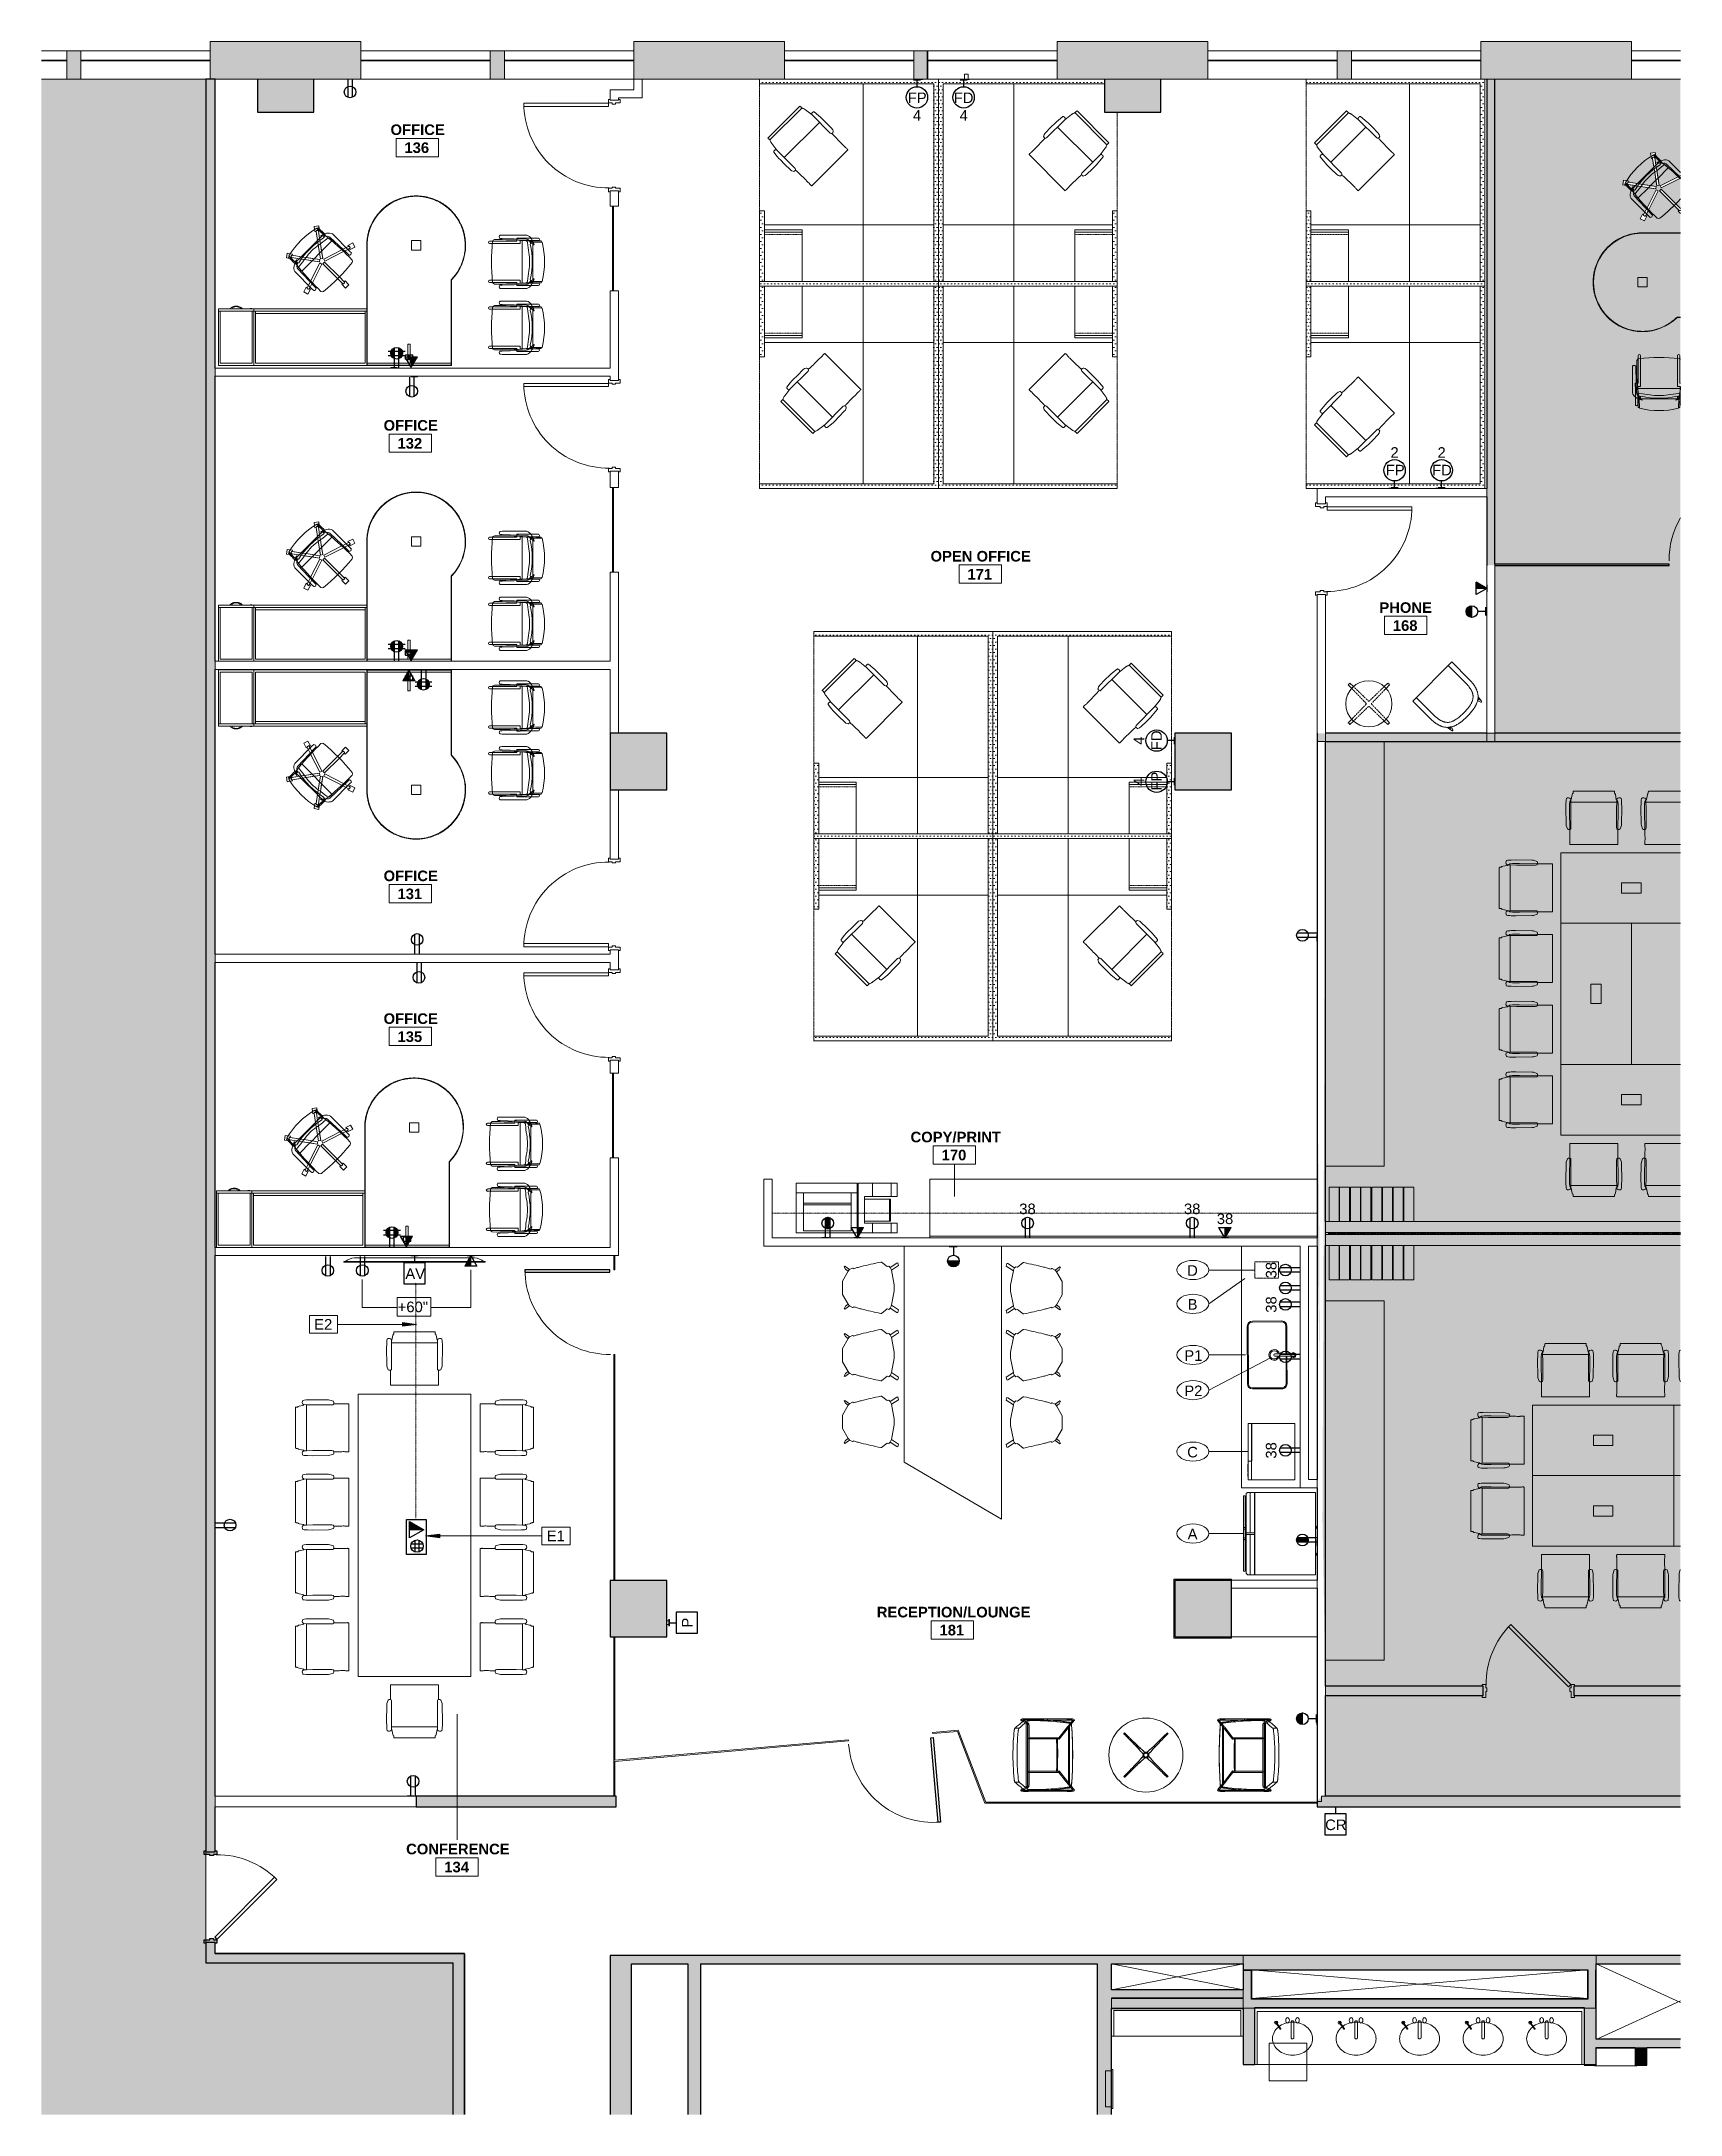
# Model space of a CAD drawing. Header units: inches. Extents: x 587 to 1284, y 1170 to 2052.
import ezdxf

# ---------------------------------------------------------------- set-up
doc = ezdxf.new("R2010")
doc.units = ezdxf.units.IN
doc.header["$MEASUREMENT"] = 0
for name, pattern in [('Dash', [0.25, 0.125, -0.125]), ('Dash 1_16_', [0.125, 0.0625, -0.0625]), ('DASH 1_32_', [0.0625, 0.03125, -0.03125]), ('Dash 1_8_', [0.25, 0.125, -0.125])]:
    doc.linetypes.add(name, pattern=pattern)
for name, color, linetype, lineweight in [('A-ANNO-KEYN', 231, 'Continuous', 9), ('A-ANNO-NOTE', 131, 'Continuous', 9), ('A-AREA-IDEN', 2, 'Continuous', 9), ('A-DETL', 90, 'Continuous', 9), ('A-DETL-GENF', 92, 'Continuous', 9), ('A-DOOR', 31, 'Continuous', 18), ('A-GLAZ', 151, 'Continuous', 18), ('A-WALL', 113, 'Continuous', 18), ('A-WALL-PATT', 111, 'Continuous', 18), ('B-CL', 7, 'Continuous', 9), ('CORE', 7, 'Continuous', 9), ('CORRIDOR', 7, 'Continuous', 9), ('E-ELEC-FIXT', 91, 'Continuous', 9), ('G-ANNO-TEXT', 231, 'Continuous', 9), ('I-FURN', 30, 'Continuous', 9), ('I-FURN-HDLN', 30, 'Dash', 9), ('I-FURN-PNLS', 30, 'Continuous', 9), ('I-WALL', 2, 'Continuous', 18), ('P-SANR-FIXT', 6, 'Continuous', 9), ('P-SANR-FIXT-IDEN', 2, 'Continuous', 9), ('Q-CASE', 31, 'Continuous', 9), ('Q-SPCQ', 91, 'Continuous', 9), ('Q-SPCQ-HDLN', 91, 'Continuous', 18), ('Q-SPCQ-IDEN', 132, 'Continuous', 9), ('S-COLS', 52, 'Continuous', 18), ('Victor Bldg - 7th Floor_LINK_dwg', 8, 'Continuous', 9), ('WINDOWS', 7, 'Continuous', 9)]:
    doc.layers.add(name, color=color, linetype=linetype, lineweight=lineweight)
doc.styles.add('Arial', font='arial.ttf', dxfattribs={"height": 4.5})
doc.styles.add('Swis721 Lt BT', font='swissl.ttf', dxfattribs={"height": 4.5})
doc.styles.add('Swis721 Lt BT_B', font='', dxfattribs={"height": 4.5})
doc.styles.get('Swis721 Lt BT_B').set_extended_font_data('Swis721 Lt BT', bold=True)

msp = doc.modelspace()

# ---------------------------------------------------------------- texts
at = {"layer": 'A-ANNO-KEYN', "char_height": 4.5, "width": 9.393, "attachment_point": 1, "style": 'Arial'}
for s, insert in [('E2', (703.16, 1508.54)), ('E1', (801.98, 1418.65))]:
    msp.add_mtext(s, dxfattribs=dict(at, insert=insert))
at = {"layer": 'A-ANNO-NOTE', "char_height": 4.5, "attachment_point": 1, "style": 'Swis721 Lt BT'}
for s, insert, width in [('FP', (955.46, 2029.8), 9.09), ('FD', (974.99, 2029.8), 9.8475), ('4', (957.63, 2022.31), 4.0905), ('4', (977.47, 2022.31), 4.0905), ('2', (1160.61, 1879.07), 4.0905), ('2', (1180.61, 1879.07), 4.0905), ('FP', (1158.63, 1871.58), 9.09), ('FD', (1178.32, 1871.58), 9.8475), ('38', (1002.85, 1557.63), 8.181), ('38', (1072.85, 1557.63), 8.181), ('38', (1086.81, 1553.4), 8.181), ('AV', (741.9, 1530.08), 9.09), ('CR', (1132.85, 1295.86), 10.302)]:
    msp.add_mtext(s, dxfattribs=dict(at, insert=insert, width=width))
at = {"layer": 'A-ANNO-NOTE', "char_height": 4.5, "attachment_point": 1, "rotation": 90, "style": 'Swis721 Lt BT'}
for s, insert, width in [('4', (1051.43, 1752.61), 4.0905), ('FD', (1058.92, 1750.32), 9.8475), ('4', (1051.43, 1735.11), 4.0905), ('FP', (1058.92, 1733.13), 9.09), ('38', (1107.65, 1525.85), 8.181), ('38', (1107.65, 1511.23), 8.181), ('38', (1107.65, 1449.23), 8.181), ('P', (859.48, 1377.41), 4.6965)]:
    msp.add_mtext(s, dxfattribs=dict(at, insert=insert, width=width))
at = {"layer": 'A-AREA-IDEN', "char_height": 4.5, "attachment_point": 1, "style": 'Swis721 Lt BT_B'}
for s, insert, width in [('OFFICE', (735.61, 2016.25), 27.4215), ('136', (741.52, 2008.6), 12.726), ('OFFICE', (732.66, 1890.6), 27.4215), ('132', (738.58, 1882.95), 12.726), ('OPEN OFFICE', (965.13, 1834.98), 51.0555), ('171', (980.79, 1827.33), 12.726), ('PHONE', (1155.89, 1813.16), 26.967), ('168', (1161.62, 1805.51), 12.726), ('OFFICE', (732.66, 1699.15), 27.4215), ('131', (738.58, 1691.5), 12.726), ('OFFICE', (732.66, 1638.47), 27.4215), ('135', (738.58, 1630.82), 12.726), ('COPY/PRINT', (956.63, 1588.15), 45.147), ('170', (969.86, 1580.5), 12.726), ('RECEPTION/LOUNGE', (942.29, 1386.25), 77.7195), ('181', (968.95, 1378.6), 12.726), ('CONFERENCE', (742.24, 1285.56), 52.419), ('134', (758.46, 1277.91), 12.726)]:
    msp.add_mtext(s, dxfattribs=dict(at, insert=insert, width=width))
at = {"layer": 'G-ANNO-TEXT', "color": 7, "insert": (738.66, 1515.96), "char_height": 4.5, "width": 16.665, "attachment_point": 1, "style": 'Swis721 Lt BT'}
msp.add_mtext('+60"', dxfattribs=at)
at = {"layer": 'P-SANR-FIXT-IDEN', "char_height": 4.5, "width": 8.787, "attachment_point": 1, "style": 'Swis721 Lt BT'}
for s, insert in [('P1', (1072.98, 1495.28)), ('P2', (1072.98, 1480.29))]:
    msp.add_mtext(s, dxfattribs=dict(at, insert=insert))
at = {"layer": 'Q-SPCQ-IDEN', "char_height": 4.5, "attachment_point": 1, "style": 'Arial'}
for s, insert, width in [('D', (1074.22, 1531.44), 5.6055), ('B', (1074.4, 1517.03), 5.151), ('C', (1074.22, 1454.25), 5.6055), ('A', (1074.4, 1419.42), 5.151)]:
    msp.add_mtext(s, dxfattribs=dict(at, insert=insert, width=width))

# ---------------------------------------------------------------- blocks, each defined once
blk = doc.blocks.new('Concrete-Rectangular-Column - 24_ x 24_-6972613-Level 07  POWER _ SIGNAL')
at = {"layer": 'S-COLS', "lineweight": 9}
blk.add_hatch(color=7, dxfattribs=at).paths.add_polyline_path([(12, -12), (12, 2), (-12, 2), (-12, -12)], flags=0)
at = {"layer": 'S-COLS', "color": 8, "lineweight": 30}
for p, q in [((-12, 2), (-12, -12)), ((12, -12), (12, 2)), ((-12, -12), (12, -12))]:
    blk.add_line(p, q, dxfattribs=at)
blk = doc.blocks.new('Concrete-Rectangular-Column - 24_ x 24_-V1-Level 07  POWER _ SIGNAL')
at = {"layer": 'S-COLS', "lineweight": 9}
blk.add_hatch(color=7, dxfattribs=at).paths.add_polyline_path([(12, -12), (12, 12), (-12, 12), (-12, -12), (7.48, -12)], flags=0)
at = {"layer": 'S-COLS', "color": 8, "lineweight": 30}
for p, q in [((12, 12), (-12, 12)), ((-12, 12), (-12, -12)), ((12, -12), (12, 12)), ((-12, -12), (12, -12))]:
    blk.add_line(p, q, dxfattribs=at)
blk = doc.blocks.new('Door - Single - Solid Door-6976403-Level 07  POWER _ SIGNAL')
at = {"layer": 'A-DOOR'}
h = blk.add_hatch(color=250, dxfattribs=at)
h.paths.add_polyline_path([(-15.63, 1.91), (-15.26, 1.91), (-15.26, -2.09), (-15.63, -2.09), (-15.63, -2.84), (-14.13, -2.84), (-14.13, -1.34), (-13.63, -1.34), (-13.63, 0.16), (-14.13, 0.16), (-14.13, 2.66), (-15.63, 2.66), (-15.63, 2.49)], flags=0)
h.paths.add_polyline_path([(21.62, -1.01), (21.62, -1.34), (22.12, -1.34), (22.12, -2.84), (23.62, -2.84), (23.62, -2.09), (23.24, -2.09), (23.24, 1.91), (23.62, 1.91), (23.62, 2.66), (22.12, 2.66), (22.12, 0.16), (21.62, 0.16)], flags=0)
at = {"layer": 'A-DOOR', "color": 8, "lineweight": 30}
for p, q in [((-15.63, 2.66), (-14.13, 2.66)), ((-15.63, 1.91), (-15.63, 2.66)), ((-14.13, 2.66), (-14.13, 0.16)), ((-14.13, 0.16), (-13.63, 0.16)), ((-13.63, 0.16), (-13.63, -1.34)), ((21.62, 0.16), (22.12, 0.16)), ((21.62, -1.34), (21.62, 0.16)), ((22.12, 2.66), (23.62, 2.66)), ((22.12, 0.16), (22.12, 2.66)), ((23.62, 2.66), (23.62, 1.91)), ((-15.63, -2.84), (-15.63, -2.09)), ((-14.13, -2.84), (-15.63, -2.84)), ((-14.13, -1.34), (-14.13, -2.84)), ((-13.63, -1.34), (-14.13, -1.34)), ((-13.03, -1.87), (-14.01, -2.84)), ((-14.01, -2.84), (11.45, -28.29)), ((12.42, -27.32), (-13.03, -1.87)), ((22.12, -1.34), (21.62, -1.34)), ((22.12, -2.84), (22.12, -1.34)), ((23.62, -2.84), (22.12, -2.84)), ((23.62, -2.09), (23.62, -2.84)), ((11.45, -28.29), (12.42, -27.32))]:
    blk.add_line(p, q, dxfattribs=at)
at = {"layer": 'A-DOOR', "lineweight": 9}
blk.add_arc((-14.01, -2.84), 36, 315, 0.5, dxfattribs=at)
blk = doc.blocks.new('Victor Bldg - 7th Floor_LINK_dwg_AH13F-7747248-Level 07  POWER _ SIGNAL')
at = {"layer": 'CORE'}
for p, q in [((1118.42, 1209.86), (1118.42, 1203.17)), ((1119.29, 1210.31), (1118.72, 1210.31)), ((1119.59, 1203.17), (1119.59, 1209.86)), ((1118.72, 1202.72), (1119.29, 1202.72))]:
    blk.add_line(p, q, dxfattribs=at)
for centre in [(1116.88, 1210.53), (1121.08, 1210.53)]:
    blk.add_ellipse(centre, major_axis=(0, 1.17), ratio=0.666667, dxfattribs=at)
for centre, start_param, end_param in [((1118.72, 1209.86), 0, 1.570796), ((1119.29, 1209.86), 4.712389, 6.283185), ((1118.72, 1203.17), 1.570796, 3.141593), ((1119.29, 1203.17), 3.141593, 4.712389)]:
    blk.add_ellipse(centre, major_axis=(0, 0.45), ratio=0.666667, start_param=start_param, end_param=end_param, dxfattribs=at)
blk = doc.blocks.new('Victor Bldg - 7th Floor_LINK_dwg_AH13F-7747249-Level 07  POWER _ SIGNAL')
at = {"layer": 'CORE'}
for p, q in [((1145.42, 1209.86), (1145.42, 1203.17)), ((1146.29, 1210.31), (1145.72, 1210.31)), ((1146.59, 1203.17), (1146.59, 1209.86)), ((1145.72, 1202.72), (1146.29, 1202.72))]:
    blk.add_line(p, q, dxfattribs=at)
for centre in [(1143.88, 1210.53), (1148.08, 1210.53)]:
    blk.add_ellipse(centre, major_axis=(0, 1.17), ratio=0.666667, dxfattribs=at)
for centre, start_param, end_param in [((1145.72, 1209.86), 0, 1.570796), ((1146.29, 1209.86), 4.712389, 6.283185), ((1145.72, 1203.17), 1.570796, 3.141593), ((1146.29, 1203.17), 3.141593, 4.712389)]:
    blk.add_ellipse(centre, major_axis=(0, 0.45), ratio=0.666667, start_param=start_param, end_param=end_param, dxfattribs=at)
blk = doc.blocks.new('Victor Bldg - 7th Floor_LINK_dwg_AH13F-7747250-Level 07  POWER _ SIGNAL')
at = {"layer": 'CORE'}
for p, q in [((1172.42, 1209.86), (1172.42, 1203.17)), ((1173.29, 1210.31), (1172.72, 1210.31)), ((1173.59, 1203.17), (1173.59, 1209.86)), ((1172.72, 1202.72), (1173.29, 1202.72))]:
    blk.add_line(p, q, dxfattribs=at)
for centre in [(1170.88, 1210.53), (1175.08, 1210.53)]:
    blk.add_ellipse(centre, major_axis=(0, 1.17), ratio=0.666667, dxfattribs=at)
for centre, start_param, end_param in [((1172.72, 1209.86), 0, 1.570796), ((1173.29, 1209.86), 4.712389, 6.283185), ((1172.72, 1203.17), 1.570796, 3.141593), ((1173.29, 1203.17), 3.141593, 4.712389)]:
    blk.add_ellipse(centre, major_axis=(0, 0.45), ratio=0.666667, start_param=start_param, end_param=end_param, dxfattribs=at)
blk = doc.blocks.new('Victor Bldg - 7th Floor_LINK_dwg_AH13F-7747251-Level 07  POWER _ SIGNAL')
at = {"layer": 'CORE'}
for p, q in [((1226.42, 1209.86), (1226.42, 1203.17)), ((1227.29, 1210.31), (1226.72, 1210.31)), ((1227.59, 1203.17), (1227.59, 1209.86)), ((1226.72, 1202.72), (1227.29, 1202.72))]:
    blk.add_line(p, q, dxfattribs=at)
for centre in [(1224.88, 1210.53), (1229.08, 1210.53)]:
    blk.add_ellipse(centre, major_axis=(0, 1.17), ratio=0.666667, dxfattribs=at)
for centre, start_param, end_param in [((1226.72, 1209.86), 0, 1.570796), ((1227.29, 1209.86), 4.712389, 6.283185), ((1226.72, 1203.17), 1.570796, 3.141593), ((1227.29, 1203.17), 3.141593, 4.712389)]:
    blk.add_ellipse(centre, major_axis=(0, 0.45), ratio=0.666667, start_param=start_param, end_param=end_param, dxfattribs=at)
blk = doc.blocks.new('Victor Bldg - 7th Floor_LINK_dwg_AH13F-7747252-Level 07  POWER _ SIGNAL')
at = {"layer": 'CORE'}
for p, q in [((1199.42, 1209.86), (1199.42, 1203.17)), ((1200.29, 1210.31), (1199.72, 1210.31)), ((1200.59, 1203.17), (1200.59, 1209.86)), ((1199.72, 1202.72), (1200.29, 1202.72))]:
    blk.add_line(p, q, dxfattribs=at)
for centre in [(1197.88, 1210.53), (1202.08, 1210.53)]:
    blk.add_ellipse(centre, major_axis=(0, 1.17), ratio=0.666667, dxfattribs=at)
for centre, start_param, end_param in [((1199.72, 1209.86), 0, 1.570796), ((1200.29, 1209.86), 4.712389, 6.283185), ((1199.72, 1203.17), 1.570796, 3.141593), ((1200.29, 1203.17), 3.141593, 4.712389)]:
    blk.add_ellipse(centre, major_axis=(0, 0.45), ratio=0.666667, start_param=start_param, end_param=end_param, dxfattribs=at)
blk = doc.blocks.new('Victor Bldg - 7th Floor_LINK_dwg-6972240-Level 07  POWER _ SIGNAL')
at = {"layer": 'B-CL'}
blk.add_line((1063, 2021.5), (1039, 2021.5), dxfattribs=at)
at = {"layer": 'B-CL', "flags": 128}
blk.add_lwpolyline([(703, 2035.5), (703, 2021.5), (679, 2021.5), (679, 2035.5)], dxfattribs=at)
for points in [[(829, 1757.5), (853, 1757.5), (853, 1733.5), (829, 1733.5)], [(1069, 1757.5), (1093, 1757.5), (1093, 1733.5), (1069, 1733.5)], [(829, 1397.5), (853, 1397.5), (853, 1373.5), (829, 1373.5)], [(1069, 1397.5), (1093, 1397.5), (1093, 1373.5), (1069, 1373.5)]]:
    blk.add_lwpolyline(points, close=True, dxfattribs=at)
at = {"layer": 'CORE'}
for p, q in [((1039, 2021.5), (1039, 2035.5)), ((1063, 2035.5), (1063, 2021.5)), ((1244.38, 1219.75), (1244.38, 1232)), ((1283.87, 1218.87), (1248, 1202.44)), ((1111.92, 1209.47), (1113.76, 1206.79)), ((1112.18, 1209.63), (1114.03, 1206.95)), ((1138.92, 1209.47), (1140.76, 1206.79)), ((1139.18, 1209.63), (1141.03, 1206.95)), ((1165.92, 1209.47), (1167.76, 1206.79)), ((1166.18, 1209.63), (1168.03, 1206.95)), ((1192.92, 1209.47), (1194.76, 1206.79)), ((1193.18, 1209.63), (1195.03, 1206.95)), ((1219.92, 1209.47), (1221.76, 1206.79)), ((1220.18, 1209.63), (1222.03, 1206.95)), ((1098, 1203.75), (1042, 1203.75))]:
    blk.add_line(p, q, dxfattribs=at)
at = {"layer": 'CORE', "flags": 128}
for points in [[(1283.87, 1238), (1248, 1238), (1098, 1238), (829, 1238), (829, 1170.48)], [(862, 1170.48), (862, 1234.5), (838, 1234.5), (838, 1170.48)], [(867.38, 1170.48), (867.38, 1234.5), (1036, 1234.5), (1036, 1170.48)], [(1042, 1234.5), (1042, 1223.5), (1098, 1223.5), (1042, 1234.5), (1098, 1234.5), (1042, 1223.5)], [(1248, 1238), (1248, 1215.75), (1098, 1215.75), (1098, 1238)], [(1283.87, 1218.1), (1248, 1234.5), (1283.87, 1234.5)], [(1101.63, 1219.75), (1244.38, 1219.75), (1101.63, 1232), (1244.38, 1232), (1101.63, 1219.75), (1101.63, 1232)], [(1098, 1220), (1042, 1220), (1042, 1170.48)], [(1103, 1191.75), (1103, 1215.75), (1103, 1191.75), (1098, 1191.75), (1098, 1215.75), (1042, 1215.75)], [(1097, 1203.75), (1097, 1214.75), (1043, 1214.75), (1043, 1203.75)], [(1243, 1191.75), (1103, 1191.75), (1098, 1191.75), (1098, 1215.75)], [(1104, 1191.75), (1104, 1214.25), (1242, 1214.25), (1242, 1191.75)], [(1243, 1215.75), (1243, 1191.75), (1248, 1191.75), (1248, 1199), (1264.62, 1199), (1264.62, 1191.75), (1269.62, 1191.75)], [(1248, 1215.75), (1248, 1202.5), (1283.87, 1202.5)], [(1248, 1191.75), (1248, 1198.69), (1264.62, 1198.69), (1264.62, 1191.75)], [(1283.87, 1199), (1269.62, 1199), (1269.62, 1191.75)], [(1042, 1189.69), (1042.56, 1189.69), (1042.56, 1173.07), (1042, 1173.07)], [(1247.31, 1191.75), (1247.31, 1191.19), (1265.31, 1191.19), (1265.31, 1191.75)]]:
    blk.add_lwpolyline(points, dxfattribs=at)
for points in [[(1109, 1184.75), (1125, 1184.75), (1125, 1200.75), (1109, 1200.75)], [(1039.5, 1189.01), (1042, 1189.01), (1042, 1173.76), (1039.5, 1173.76)]]:
    blk.add_lwpolyline(points, close=True, dxfattribs=at)
at = {"layer": 'CORE'}
for centre in [(1112.05, 1209.55), (1139.05, 1209.55), (1166.05, 1209.55), (1193.05, 1209.55), (1220.05, 1209.55)]:
    blk.add_circle(centre, 0.667, dxfattribs=at)
for centre, radius, start, end in [((1117.61, 1202.07), 7.26, 129.47246, 153.29881), ((1112.05, 1209.55), 0.167, 11.68289, 236.84227), ((1118.45, 1201.04), 8.59, 108.83538, 129.47246), ((1113.9, 1206.86), 0.167, 192.19142, 57.3508), ((1119, 1199.43), 10.29, 90, 108.83538), ((1119, 1199.43), 10.29, 71.16462, 90), ((1119.55, 1201.04), 8.59, 50.52754, 71.16462), ((1120.39, 1202.07), 7.26, 26.70119, 50.52754), ((1144.61, 1202.07), 7.26, 129.47246, 153.29881), ((1139.05, 1209.55), 0.167, 11.68289, 236.84227), ((1145.45, 1201.04), 8.59, 108.83538, 129.47246), ((1140.9, 1206.86), 0.167, 192.19142, 57.3508), ((1146, 1199.43), 10.29, 90, 108.83538), ((1146, 1199.43), 10.29, 71.16462, 90), ((1146.55, 1201.04), 8.59, 50.52754, 71.16462), ((1147.39, 1202.07), 7.26, 26.70119, 50.52754), ((1171.61, 1202.07), 7.26, 129.47246, 153.29881), ((1166.05, 1209.55), 0.167, 11.68289, 236.84227), ((1172.45, 1201.04), 8.59, 108.83538, 129.47246), ((1167.9, 1206.86), 0.167, 192.19142, 57.3508), ((1173, 1199.43), 10.29, 90, 108.83538), ((1173, 1199.43), 10.29, 71.16462, 90), ((1173.55, 1201.04), 8.59, 50.52754, 71.16462), ((1174.39, 1202.07), 7.26, 26.70119, 50.52754), ((1198.61, 1202.07), 7.26, 129.47246, 153.29881), ((1193.05, 1209.55), 0.167, 11.68289, 236.84227), ((1199.45, 1201.04), 8.59, 108.83538, 129.47246), ((1194.9, 1206.86), 0.167, 192.19142, 57.3508), ((1200, 1199.43), 10.29, 90, 108.83538), ((1200, 1199.43), 10.29, 71.16462, 90), ((1200.55, 1201.04), 8.59, 50.52754, 71.16462), ((1201.39, 1202.07), 7.26, 26.70119, 50.52754), ((1225.61, 1202.07), 7.26, 129.47246, 153.29881), ((1220.05, 1209.55), 0.167, 11.68289, 236.84227), ((1226.45, 1201.04), 8.59, 108.83538, 129.47246), ((1221.9, 1206.86), 0.167, 192.19142, 57.3508), ((1227, 1199.43), 10.29, 90, 108.83538), ((1227, 1199.43), 10.29, 71.16462, 90), ((1227.55, 1201.04), 8.59, 50.52754, 71.16462), ((1228.39, 1202.07), 7.26, 26.70119, 50.52754), ((1116.3, 1202.72), 5.8, 153.29881, 180), ((1116.3, 1202.72), 5.8, 180, 206.70119), ((1117.61, 1203.38), 7.26, 206.70119, 230.52754), ((1120.39, 1203.38), 7.26, 309.47246, 333.29881), ((1121.7, 1202.72), 5.8, 0, 26.70119), ((1121.7, 1202.72), 5.8, 333.29881, 0), ((1143.3, 1202.72), 5.8, 153.29881, 180), ((1143.3, 1202.72), 5.8, 180, 206.70119), ((1144.61, 1203.38), 7.26, 206.70119, 230.52754), ((1147.39, 1203.38), 7.26, 309.47246, 333.29881), ((1148.7, 1202.72), 5.8, 0, 26.70119), ((1148.7, 1202.72), 5.8, 333.29881, 0), ((1170.3, 1202.72), 5.8, 153.29881, 180), ((1170.3, 1202.72), 5.8, 180, 206.70119), ((1171.61, 1203.38), 7.26, 206.70119, 230.52754), ((1174.39, 1203.38), 7.26, 309.47246, 333.29881), ((1175.7, 1202.72), 5.8, 0, 26.70119), ((1175.7, 1202.72), 5.8, 333.29881, 0), ((1197.3, 1202.72), 5.8, 153.29881, 180), ((1197.3, 1202.72), 5.8, 180, 206.70119), ((1198.61, 1203.38), 7.26, 206.70119, 230.52754), ((1201.39, 1203.38), 7.26, 309.47246, 333.29881), ((1202.7, 1202.72), 5.8, 0, 26.70119), ((1202.7, 1202.72), 5.8, 333.29881, 0), ((1224.3, 1202.72), 5.8, 153.29881, 180), ((1224.3, 1202.72), 5.8, 180, 206.70119), ((1225.61, 1203.38), 7.26, 206.70119, 230.52754), ((1228.39, 1203.38), 7.26, 309.47246, 333.29881), ((1229.7, 1202.72), 5.8, 0, 26.70119), ((1229.7, 1202.72), 5.8, 333.29881, 0), ((1118.45, 1204.4), 8.59, 230.52754, 251.16462), ((1119, 1206.02), 10.29, 251.16462, 270), ((1119, 1206.02), 10.29, 270, 288.83538), ((1119.55, 1204.4), 8.59, 288.83538, 309.47246), ((1145.45, 1204.4), 8.59, 230.52754, 251.16462), ((1146, 1206.02), 10.29, 251.16462, 270), ((1146, 1206.02), 10.29, 270, 288.83538), ((1146.55, 1204.4), 8.59, 288.83538, 309.47246), ((1172.45, 1204.4), 8.59, 230.52754, 251.16462), ((1173, 1206.02), 10.29, 251.16462, 270), ((1173, 1206.02), 10.29, 270, 288.83538), ((1173.55, 1204.4), 8.59, 288.83538, 309.47246), ((1199.45, 1204.4), 8.59, 230.52754, 251.16462), ((1200, 1206.02), 10.29, 251.16462, 270), ((1200, 1206.02), 10.29, 270, 288.83538), ((1200.55, 1204.4), 8.59, 288.83538, 309.47246), ((1226.45, 1204.4), 8.59, 230.52754, 251.16462), ((1227, 1206.02), 10.29, 251.16462, 270), ((1227, 1206.02), 10.29, 270, 288.83538), ((1227.55, 1204.4), 8.59, 288.83538, 309.47246)]:
    blk.add_arc(centre, radius, start, end, dxfattribs=at)
at = {"layer": 'CORRIDOR'}
blk.add_line((661.06, 1238.77), (661.06, 1243.29), dxfattribs=at)
at = {"layer": 'CORRIDOR', "flags": 128}
for points in [[(657.31, 1243.29), (657.31, 1235.02), (762.27, 1235.02), (762.27, 1170.48)], [(767.14, 1170.48), (767.14, 1238.77), (661.06, 1238.77)]]:
    blk.add_lwpolyline(points, dxfattribs=at)
at = {"layer": 'WINDOWS'}
for p, q in [((598, 2047.5), (587.24, 2047.5)), ((659, 2047.5), (604, 2047.5)), ((778, 2047.5), (723, 2047.5)), ((839, 2047.5), (784, 2047.5)), ((958, 2047.5), (903, 2047.5)), ((1019, 2047.5), (963.75, 2047.5)), ((1138, 2047.5), (1083, 2047.5)), ((1199, 2047.5), (1144, 2047.5)), ((1283.87, 2047.5), (1263, 2047.5)), ((598, 2043.5), (587.24, 2043.5)), ((598, 2043.25), (587.24, 2043.25)), ((598, 2035.5), (587.24, 2035.5)), ((659, 2043.5), (604, 2043.5)), ((659, 2043.25), (604, 2043.25)), ((659, 2035.5), (604, 2035.5)), ((778, 2043.5), (723, 2043.5)), ((778, 2043.25), (723, 2043.25)), ((778, 2035.5), (723, 2035.5)), ((839, 2043.5), (784, 2043.5)), ((839, 2043.25), (784, 2043.25)), ((839, 2035.5), (784, 2035.5)), ((958, 2043.5), (903, 2043.5)), ((958, 2043.25), (903, 2043.25)), ((958, 2035.5), (903, 2035.5)), ((1019, 2035.5), (963.75, 2035.5)), ((1019, 2043.5), (964, 2043.5)), ((1019, 2043.25), (964, 2043.25)), ((1138, 2043.5), (1083, 2043.5)), ((1138, 2043.25), (1083, 2043.25)), ((1138, 2035.5), (1083, 2035.5)), ((1199, 2043.5), (1144, 2043.5)), ((1199, 2043.25), (1144, 2043.25)), ((1199, 2035.5), (1144, 2035.5)), ((1283.87, 2043.5), (1263, 2043.5)), ((1283.87, 2043.25), (1263, 2043.25)), ((1283.87, 2035.5), (1263, 2035.5))]:
    blk.add_line(p, q, dxfattribs=at)
at = {"layer": 'WINDOWS', "flags": 128}
blk.add_lwpolyline([(963.75, 2047.5), (964, 2047.5), (964, 2035.5), (963.75, 2035.5)], dxfattribs=at)
for name in ['Victor Bldg - 7th Floor_LINK_dwg_AH13F-7747248-Level 07  POWER _ SIGNAL', 'Victor Bldg - 7th Floor_LINK_dwg_AH13F-7747249-Level 07  POWER _ SIGNAL', 'Victor Bldg - 7th Floor_LINK_dwg_AH13F-7747250-Level 07  POWER _ SIGNAL', 'Victor Bldg - 7th Floor_LINK_dwg_AH13F-7747252-Level 07  POWER _ SIGNAL', 'Victor Bldg - 7th Floor_LINK_dwg_AH13F-7747251-Level 07  POWER _ SIGNAL']:
    blk.add_blockref(name, (0, 0))
blk = doc.blocks.new('Zira Wksta 12 - Type 1-7446630-Level 07  POWER _ SIGNAL')
at = {"layer": 'I-FURN'}
for p, q in [((-49, -13), (-53, -13)), ((-53, -13), (-53, -17)), ((-53, -17), (-53, -13)), ((-53, -13), (-49, -13)), ((-53, -17), (-49, -17)), ((-49, -17), (-53, -17)), ((-49, -17), (-49, -13)), ((-49, -13), (-49, -17)), ((-55.84, -50.59), (-48.39, -43.13)), ((-52.01, -41.99), (-50.23, -41.09)), ((-52.01, -41.99), (-50.23, -41.09)), ((-50.99, -44), (-52.01, -41.99)), ((-50.99, -44), (-52.01, -41.99)), ((-50.56, -43.78), (-50.99, -44)), ((-50.56, -43.78), (-50.99, -44)), ((-50.03, -44.78), (-50.55, -43.77)), ((-50.03, -44.78), (-50.55, -43.77)), ((-50.05, -43.09), (-50.5, -43.32)), ((-50.05, -43.09), (-50.5, -43.32)), ((-50.49, -43.32), (-50.05, -43.1)), ((-50.49, -43.32), (-50.05, -43.1)), ((-50.23, -41.09), (-49.21, -43.09)), ((-50.23, -41.09), (-49.21, -43.09)), ((-49.65, -43.32), (-49.29, -44.04)), ((-49.65, -43.32), (-49.29, -44.04)), ((-49.21, -43.09), (-49.64, -43.31)), ((-49.21, -43.09), (-49.64, -43.31)), ((-49.29, -44.04), (-48.59, -45.4)), ((-49.29, -44.04), (-48.59, -45.4)), ((-48.39, -43.13), (-47.78, -42.56)), ((-46.77, -43.5), (-47.47, -44.21)), ((-35.86, -45.21), (-34.27, -43.61)), ((-35.86, -45.21), (-34.27, -43.61)), ((-34.27, -43.61), (-32.85, -45.03)), ((-34.27, -43.61), (-32.85, -45.03)), ((-54.89, -52.75), (-54.75, -54.1)), ((-54.84, -53.23), (-54.07, -52.27)), ((-47.47, -44.21), (-54.53, -51.76)), ((-54.06, -52.26), (-53.99, -52.18)), ((-53.96, -52.15), (-52.93, -50.87)), ((-52.93, -50.87), (-52.88, -50.81)), ((-52.88, -50.81), (-49.54, -54.14)), ((-49.32, -46.18), (-50.03, -44.78)), ((-49.32, -46.18), (-50.03, -44.78)), ((-49.1, -46.61), (-49.32, -46.18)), ((-49.1, -46.61), (-49.32, -46.18)), ((-45.19, -54.28), (-49.1, -46.61)), ((-45.19, -54.28), (-49.1, -46.61)), ((-48.59, -45.4), (-48.36, -45.86)), ((-48.59, -45.4), (-48.36, -45.86)), ((-48.36, -45.86), (-44.3, -53.83)), ((-48.36, -45.86), (-44.3, -53.83)), ((-43.85, -53.9), (-37.6, -47.66)), ((-43.85, -53.9), (-37.6, -47.66)), ((-36.9, -48.37), (-43.14, -54.61)), ((-36.9, -48.37), (-43.14, -54.61)), ((-37.6, -47.66), (-35.5, -45.56)), ((-37.6, -47.66), (-35.5, -45.56)), ((-34.8, -46.27), (-36.9, -48.37)), ((-34.8, -46.27), (-36.9, -48.37)), ((-35.52, -45.55), (-35.86, -45.21)), ((-35.52, -45.55), (-35.86, -45.21)), ((-35.35, -45.44), (-35.35, -45.44)), ((-34.7, -45.82), (-35.06, -45.46)), ((-34.7, -45.82), (-35.06, -45.46)), ((-35.06, -45.47), (-34.71, -45.82)), ((-35.06, -45.47), (-34.71, -45.82)), ((-34.44, -46.62), (-34.79, -46.28)), ((-34.44, -46.62), (-34.79, -46.28)), ((-32.85, -45.03), (-34.44, -46.62)), ((-32.85, -45.03), (-34.44, -46.62)), ((-59.35, -56.4), (-57.97, -56.18)), ((-59.35, -56.4), (-57.97, -56.18)), ((-59.04, -58.37), (-59.35, -56.4)), ((-59.04, -58.37), (-59.35, -56.4)), ((-57.71, -58.16), (-59.04, -58.37)), ((-57.71, -58.16), (-59.04, -58.37)), ((-58.3, -57.26), (-55.56, -54.41)), ((-55.56, -54.41), (-58.19, -57.16)), ((-57.97, -56.18), (-57.13, -56.04)), ((-57.97, -56.18), (-57.13, -56.04)), ((-56.82, -58.02), (-57.71, -58.16)), ((-56.82, -58.02), (-57.71, -58.16)), ((-57.39, -56.84), (-57.31, -57.35)), ((-57.39, -56.84), (-57.31, -57.35)), ((-57.3, -57.34), (-57.38, -56.84)), ((-57.3, -57.34), (-57.38, -56.84)), ((-57.13, -56.04), (-57.05, -56.52)), ((-57.13, -56.04), (-57.05, -56.52)), ((-57.05, -56.54), (-53.02, -55.9)), ((-57.05, -56.54), (-53.97, -56.05)), ((-52.37, -56.81), (-56.89, -57.52)), ((-53.09, -56.92), (-56.89, -57.52)), ((-56.89, -57.54), (-56.82, -58.02)), ((-56.89, -57.54), (-56.82, -58.02)), ((-55.71, -54.31), (-55.6, -54.17)), ((-55.68, -54.33), (-55.71, -54.31)), ((-55.6, -54.41), (-55.68, -54.33)), ((-55.6, -54.17), (-55.25, -53.73)), ((-55.03, -54.98), (-55.57, -54.45)), ((-55.25, -53.73), (-54.84, -53.23)), ((-55.16, -53.74), (-54.99, -54.11)), ((-54.99, -55.59), (-55.1, -55.67)), ((-53.97, -56.05), (-55.03, -54.98)), ((-54.75, -54.1), (-54.73, -54.26)), ((-53.97, -56.05), (-53.02, -55.9)), ((-53.09, -56.92), (-53.97, -56.05)), ((-52.37, -56.81), (-53.09, -56.92)), ((-46.16, -63.85), (-53.09, -56.92)), ((-53.02, -55.9), (-51.71, -55.69)), ((-53.02, -55.9), (-51.71, -55.69)), ((-51.03, -56.6), (-52.37, -56.81)), ((-51.03, -56.6), (-52.37, -56.81)), ((-51.71, -55.69), (-49.54, -55.35)), ((-51.71, -55.69), (-49.54, -55.35)), ((-49.54, -56.36), (-51.03, -56.6)), ((-49.54, -56.36), (-51.03, -56.6)), ((-49.53, -55.35), (-45.4, -54.69)), ((-49.53, -55.35), (-48.5, -55.18)), ((-45.24, -55.68), (-49.53, -56.36)), ((-47.63, -56.06), (-49.53, -56.36)), ((-49.52, -54.16), (-48.5, -55.18)), ((-48.5, -55.18), (-45.4, -54.69)), ((-48.5, -55.18), (-47.63, -56.06)), ((-45.24, -55.68), (-47.63, -56.06)), ((-47.63, -56.06), (-45.3, -58.39)), ((-45.84, -61.8), (-44.92, -56)), ((-45.84, -61.8), (-45.3, -58.39)), ((-45.4, -54.69), (-45.24, -55.68)), ((-45.4, -54.69), (-45.24, -55.68)), ((-45.3, -58.39), (-44.92, -56)), ((-45.3, -58.39), (-44.42, -59.27)), ((-44.3, -53.83), (-45.19, -54.28)), ((-44.3, -53.83), (-45.19, -54.28)), ((-43.93, -56.16), (-44.93, -62.47)), ((-44.42, -59.27), (-44.93, -62.47)), ((-44.92, -56), (-43.93, -56.16)), ((-44.92, -56), (-43.93, -56.16)), ((-43.93, -56.16), (-44.42, -59.27)), ((-44.42, -59.27), (-40.05, -63.64)), ((-43.14, -54.61), (-43.85, -53.9)), ((-43.14, -54.61), (-43.85, -53.9)), ((-43.52, -55.95), (-43.07, -55.06)), ((-43.52, -55.95), (-43.07, -55.06)), ((-35.85, -59.86), (-43.52, -55.95)), ((-35.85, -59.86), (-43.52, -55.95)), ((-43.07, -55.06), (-35.09, -59.12)), ((-43.07, -55.06), (-35.09, -59.12)), ((-41, -65.29), (-33.45, -58.24)), ((-32.37, -59.15), (-39.82, -66.6)), ((-35.42, -60.08), (-35.85, -59.86)), ((-35.42, -60.08), (-35.85, -59.86)), ((-34.02, -60.79), (-35.42, -60.08)), ((-34.02, -60.79), (-35.42, -60.08)), ((-35.09, -59.12), (-34.64, -59.35)), ((-35.09, -59.12), (-34.64, -59.35)), ((-34.64, -59.35), (-33.27, -60.05)), ((-34.64, -59.35), (-33.27, -60.05)), ((-33.01, -61.31), (-34.02, -60.79)), ((-33.01, -61.31), (-34.02, -60.79)), ((-33.45, -58.24), (-32.74, -57.53)), ((-33.27, -60.05), (-32.56, -60.42)), ((-33.27, -60.05), (-32.56, -60.42)), ((-33.24, -61.75), (-33.02, -61.32)), ((-33.24, -61.75), (-33.02, -61.32)), ((-32.56, -61.27), (-32.32, -60.81)), ((-32.34, -60.81), (-32.56, -61.25)), ((-32.34, -60.81), (-32.56, -61.25)), ((-32.56, -61.27), (-32.32, -60.81)), ((-32.55, -60.4), (-32.33, -59.97)), ((-32.55, -60.4), (-32.33, -59.98)), ((-31.8, -58.54), (-32.37, -59.15)), ((-32.33, -59.97), (-30.32, -60.99)), ((-32.33, -59.98), (-32.33, -59.97)), ((-32.33, -59.97), (-30.32, -60.99)), ((-30.32, -60.99), (-31.23, -62.77)), ((-30.32, -60.99), (-31.23, -62.77)), ((-47.61, -69.8), (-47.4, -68.47)), ((-47.61, -69.8), (-47.4, -68.47)), ((-45.63, -70.11), (-47.61, -69.8)), ((-45.63, -70.11), (-47.61, -69.8)), ((-47.4, -68.47), (-47.26, -67.58)), ((-47.4, -68.47), (-47.26, -67.58)), ((-47.26, -67.58), (-46.78, -67.65)), ((-47.26, -67.58), (-46.78, -67.65)), ((-46.76, -67.66), (-46.05, -63.13)), ((-46.76, -67.66), (-46.16, -63.85)), ((-46.58, -68.07), (-46.08, -68.15)), ((-46.58, -68.07), (-46.08, -68.15)), ((-46.08, -68.14), (-46.57, -68.06)), ((-46.08, -68.14), (-46.57, -68.06)), ((-43.65, -66.33), (-46.5, -69.06)), ((-46.39, -68.96), (-43.65, -66.33)), ((-46.16, -63.85), (-46.05, -63.13)), ((-45.29, -64.73), (-46.16, -63.85)), ((-46.05, -63.13), (-45.84, -61.8)), ((-46.05, -63.13), (-45.84, -61.8)), ((-45.14, -63.78), (-45.78, -67.81)), ((-45.29, -64.73), (-45.78, -67.81)), ((-45.76, -67.81), (-45.28, -67.89)), ((-45.76, -67.81), (-45.28, -67.89)), ((-45.42, -68.73), (-45.63, -70.11)), ((-45.42, -68.73), (-45.63, -70.11)), ((-45.28, -67.89), (-45.42, -68.73)), ((-45.28, -67.89), (-45.42, -68.73)), ((-45.14, -63.78), (-45.29, -64.73)), ((-44.22, -65.8), (-45.29, -64.73)), ((-44.93, -62.47), (-45.14, -63.78)), ((-44.93, -62.47), (-45.14, -63.78)), ((-44.91, -65.86), (-44.83, -65.75)), ((-43.69, -66.33), (-44.22, -65.8)), ((-43.57, -66.44), (-43.65, -66.36)), ((-43.54, -66.47), (-43.57, -66.45)), ((-43.41, -66.37), (-43.54, -66.47)), ((-43.5, -65.5), (-43.34, -65.51)), ((-42.97, -66.01), (-43.4, -66.36)), ((-43.34, -65.51), (-41.99, -65.66)), ((-43.34, -65.75), (-42.98, -65.92)), ((-42.47, -65.6), (-42.97, -66.01)), ((-41.51, -64.83), (-42.47, -65.6)), ((-41.42, -64.75), (-41.5, -64.82)), ((-40.11, -63.69), (-41.39, -64.73)), ((-40.05, -63.64), (-40.11, -63.69)), ((-31.23, -62.77), (-33.24, -61.75)), ((-31.23, -62.77), (-33.24, -61.75)), ((-24.56, -89.94), (-24.28, -89.82)), ((-24.56, -89.94), (-24.28, -89.82)), ((-24.56, -89.94), (-24.28, -89.82)), ((-24.28, -93.18), (-24.56, -93.06)), ((-24.28, -93.18), (-24.56, -93.06)), ((-24.28, -93.18), (-24.56, -93.06)), ((-24.28, -89.82), (-24, -89.71)), ((-24.28, -89.82), (-24, -89.71)), ((-24.28, -89.82), (-24, -89.71)), ((-24, -93.29), (-24.28, -93.18)), ((-24, -93.29), (-24.28, -93.18)), ((-24, -93.29), (-24.28, -93.18)), ((-24, -89.01), (-24.17, -89.01)), ((-24, -89.01), (-24.17, -89.01)), ((-24, -89.01), (-24.17, -89.01)), ((-24.17, -89.02), (-24, -89.02)), ((-24.17, -89.02), (-24, -89.02)), ((-24.17, -89.02), (-24, -89.02)), ((-24, -93.98), (-24.17, -93.98)), ((-24, -93.98), (-24.17, -93.98)), ((-24, -93.98), (-24.17, -93.98)), ((-24.17, -93.99), (-24, -93.99)), ((-24.17, -93.99), (-24, -93.99)), ((-24.17, -93.99), (-24, -93.99)), ((-24, -88.85), (-24, -88.84)), ((-24, -88.84), (-24, -88.89)), ((-24, -88.9), (-24, -88.84)), ((-24, -88.84), (-24, -88.85)), ((-24, -88.85), (-24, -88.84)), ((-24, -88.84), (-24, -88.85)), ((-24, -88.9), (-24, -88.85)), ((-24, -88.85), (-24, -88.86)), ((-24, -88.86), (-24, -88.85)), ((-24, -88.85), (-24, -88.86)), ((-24, -88.86), (-24, -88.87)), ((-24, -88.88), (-24, -88.86)), ((-24, -88.86), (-24, -88.87)), ((-24, -88.87), (-24, -88.89)), ((-24, -88.87), (-24, -88.89)), ((-24, -88.9), (-24, -88.88)), ((-24, -88.89), (-24, -88.92)), ((-24, -88.89), (-24, -88.92)), ((-24, -88.89), (-24, -88.99)), ((-24, -88.94), (-24, -88.92)), ((-24, -88.92), (-24, -88.99)), ((-24, -88.94), (-24, -88.92)), ((-24, -88.92), (-24, -88.95)), ((-24, -88.94), (-24, -88.92)), ((-24, -88.99), (-24, -88.95)), ((-24, -88.99), (-24, -88.95)), ((-24, -88.95), (-24, -88.99)), ((-24, -88.99), (-24, -88.95)), ((-24, -89.02), (-24, -88.99)), ((-24, -88.99), (-24, -89.01)), ((-24, -89.02), (-24, -88.99)), ((-24, -88.99), (-24, -89.01)), ((-24, -89.02), (-24, -88.99)), ((-24, -88.99), (-24, -89.01)), ((-24, -89.02), (-24, -89.36)), ((-24, -89.36), (-24, -89.02)), ((-24, -89.02), (-24, -89.71)), ((-24, -89.36), (-24, -89.02)), ((-24, -89.02), (-24, -89.36)), ((-24, -89.36), (-24, -89.02)), ((-24, -89.36), (-24, -89.71)), ((-24, -89.71), (-24, -89.36)), ((-24, -89.71), (-24, -89.36)), ((-24, -89.36), (-24, -89.71)), ((-24, -89.71), (-24, -89.36)), ((-24, -93.64), (-24, -93.29)), ((-24, -93.29), (-24, -93.64)), ((-24, -93.64), (-24, -93.29)), ((-24, -93.29), (-24, -93.64)), ((-24, -93.64), (-24, -93.29)), ((-24, -93.29), (-24, -93.98)), ((-24, -93.98), (-24, -93.64)), ((-24, -93.64), (-24, -93.98)), ((-24, -93.98), (-24, -93.64)), ((-24, -93.64), (-24, -93.98)), ((-24, -93.98), (-24, -93.64)), ((-24, -94.01), (-24, -93.98)), ((-24, -94.01), (-24, -93.98)), ((-24, -94.01), (-24, -93.98)), ((-24, -93.99), (-24, -94.01)), ((-24, -93.99), (-24, -94.01)), ((-24, -93.99), (-24, -94.01)), ((-24, -94.01), (-24, -94.08)), ((-24, -94.05), (-24, -94.01)), ((-24, -94.01), (-24, -94.05)), ((-24, -94.05), (-24, -94.01)), ((-24, -94.01), (-24, -94.11)), ((-24, -94.05), (-24, -94.01)), ((-24, -94.05), (-24, -94.08)), ((-24, -94.08), (-24, -94.06)), ((-24, -94.08), (-24, -94.06)), ((-24, -94.08), (-24, -94.06)), ((-24, -94.08), (-24, -94.11)), ((-24, -94.08), (-24, -94.11)), ((-24, -94.16), (-24, -94.1)), ((-24, -94.12), (-24, -94.1)), ((-24, -94.16), (-24, -94.1)), ((-24, -94.11), (-24, -94.16)), ((-24, -94.11), (-24, -94.16)), ((-24, -94.11), (-24, -94.14)), ((-24, -94.14), (-24, -94.12)), ((-24, -94.15), (-24, -94.14)), ((-24, -94.14), (-24, -94.15)), ((-24, -94.16), (-24, -94.15)), ((-24, -94.15), (-24, -94.16))]:
    blk.add_line(p, q, dxfattribs=at)
at = {"layer": 'I-FURN', "flags": 128}
for points in [[(-24, -89.71), (-24.28, -89.82), (-24.56, -89.94)], [(-24, -89.71), (-24.28, -89.82), (-24.56, -89.94)], [(-24, -89.71), (-24.28, -89.82), (-24.56, -89.94)], [(-24.56, -93.06), (-24.28, -93.18), (-24, -93.29)], [(-24.56, -93.06), (-24.28, -93.18), (-24, -93.29)], [(-24.56, -93.06), (-24.28, -93.18), (-24, -93.29)]]:
    blk.add_lwpolyline(points, dxfattribs=at)
at = {"layer": 'I-FURN'}
for centre, radius, start, end in [((62.79, -151.71), 153.52, 134.47495, 139.52132), ((-50.2, -43.59), 0.407, 138.16515, 207.83485), ((-50.2, -43.59), 0.407, 138.16515, 207.83485), ((-50.18, -43.59), 0.406, 139.61986, 207), ((-50.18, -43.59), 0.406, 139.61986, 207), ((-50, -43.49), 0.407, 81.90091, 95.83485), ((-50, -43.49), 0.407, 26.16515, 95.83485), ((-50.02, -43.5), 0.406, 27, 94.38014), ((-50.02, -43.5), 0.406, 27, 94.38014), ((-50, -43.49), 0.407, 67.96697, 81.90091), ((-50, -43.49), 0.407, 26.16515, 67.96697), ((-47.72, -43.52), 0.956, 0.89014, 93.10986), ((-44.21, -43.36), 1.31, 65.04325, 114.95675), ((-97.29, -108.06), 84.96, 39.14745, 50.85255), ((-52.6, -52.23), 3.63, 153.17893, 193.04781), ((-53.51, -52.7), 1.39, 137.80127, 182.10784), ((-53.33, -52.44), 0.763, 149.23375, 230.76625), ((-35.22, -45.83), 0.407, 66.16515, 135.83485), ((-35.22, -45.83), 0.407, 108.05656, 135.83485), ((-35.22, -45.85), 0.406, 67.61986, 135), ((-35.22, -45.85), 0.406, 121.52397, 135), ((-35.22, -45.85), 0.406, 108.04795, 121.52397), ((-35.22, -45.83), 0.407, 66.16515, 107.96697), ((-35.22, -45.85), 0.406, 94.57192, 108.04795), ((-35.22, -45.85), 0.406, 81.09589, 94.57192), ((-35.22, -45.85), 0.406, 67.61986, 81.09589), ((-35.08, -45.98), 0.406, 315, 22.38014), ((-35.08, -45.98), 0.406, 315, 22.38014), ((-35.07, -45.99), 0.407, 314.16515, 23.83485), ((-35.07, -45.99), 0.407, 314.16515, 23.83485), ((-76.85, -36.61), 27.2, 312.48818, 319.01435), ((-29.6, -40.36), 33.17, 209.44776, 210.42343), ((-29.91, -40.67), 32.89, 210.30403, 239.69254), ((-56.99, -56.92), 0.407, 98.16515, 167.83485), ((-56.99, -56.92), 0.407, 98.16515, 167.83485), ((-56.99, -56.94), 0.406, 99, 166.38014), ((-56.99, -56.94), 0.406, 125.95205, 166.38014), ((-56.96, -57.14), 0.407, 210.16515, 279.83485), ((-56.96, -57.14), 0.407, 210.16515, 224.09909), ((-56.96, -57.12), 0.406, 211.61986, 279), ((-56.96, -57.12), 0.406, 211.61986, 279), ((-56.96, -57.14), 0.407, 224.09909, 265.90091), ((-56.99, -56.94), 0.406, 99, 125.95205), ((-56.96, -57.14), 0.407, 265.90091, 279.83485), ((-53.49, -56.9), 3.74, 125.09358, 139.01435), ((-46.77, -50.88), 9.61, 193.04781, 198.99641), ((-46.77, -50.88), 9.61, 198.99641, 202.2631), ((-46.77, -50.88), 9.61, 202.39968, 209.93341), ((-55.29, -54.34), 0.613, 77.54268, 125.09358), ((-54.8, -55.14), 1.05, 50.95537, 136.17861), ((-54.8, -55.14), 1.05, 100.20015, 136.17861), ((-53.67, -55.17), 1.38, 140.08783, 197.94966), ((-25.52, -36.28), 33.83, 212.22846, 237.77154), ((-86.25, -81.01), 42.84, 34.97666, 40.76994), ((-32.97, -43.73), 22.19, 214.97666, 235.02334), ((-140.95, 52.03), 153.52, 310.47868, 315.52505), ((-32.83, -60.96), 0.407, 242.16515, 311.83485), ((-32.83, -60.96), 0.407, 242.16515, 256.09909), ((-32.83, -60.95), 0.406, 243, 310.38014), ((-32.83, -60.95), 0.406, 243, 283.42808), ((-32.83, -60.96), 0.407, 256.09909, 270.03303), ((-32.83, -60.96), 0.407, 270.03303, 283.96697), ((-32.76, -58.49), 0.956, 356.89014, 89.10986), ((-32.83, -60.95), 0.406, 283.42808, 310.38014), ((-32.83, -60.96), 0.407, 283.96697, 311.83485), ((-32.74, -60.78), 0.406, 22.57192, 63), ((-32.74, -60.78), 0.406, 355.61986, 63), ((-32.73, -60.77), 0.407, 354.16515, 63.83485), ((-32.73, -60.77), 0.407, 354.16515, 63.83485), ((-32.74, -60.78), 0.406, 355.61986, 22.57192), ((-32.59, -54.97), 1.31, 335.04325, 24.95675), ((-46.38, -67.72), 0.407, 170.16515, 239.83485), ((-46.38, -67.72), 0.407, 170.16515, 198.03303), ((-46.36, -67.72), 0.406, 171, 224.90411), ((-46.36, -67.72), 0.406, 171, 238.38014), ((-46.38, -67.72), 0.407, 198.03303, 211.96697), ((-46.38, -67.72), 0.407, 211.96697, 225.90091), ((-46.38, -67.72), 0.407, 225.90091, 239.83485), ((-46.36, -67.72), 0.406, 224.90411, 238.38014), ((-29.6, -40.36), 33.17, 239.57657, 240.55224), ((-46.16, -67.76), 0.407, 282.16515, 351.83485), ((-46.18, -67.75), 0.406, 283.61986, 337.52397), ((-46.16, -67.76), 0.407, 282.16515, 337.90091), ((-46.18, -67.75), 0.406, 283.61986, 297.09589), ((-46.18, -67.75), 0.406, 297.09589, 351), ((-25.85, -87.61), 27.2, 130.98565, 137.51182), ((-46.18, -67.75), 0.406, 337.52397, 351), ((-46.16, -67.76), 0.407, 337.90091, 351.83485), ((-70.25, -97.02), 42.84, 49.23006, 55.02334), ((-40.11, -57.53), 9.61, 240.06659, 251.00359), ((-44.4, -64.43), 1.38, 252.05034, 280.98126), ((-44.4, -64.43), 1.38, 280.98126, 309.91217), ((-46.14, -64.26), 3.74, 310.98565, 324.90642), ((-44.38, -65.56), 1.05, 313.82139, 39.04463), ((-44.38, -65.56), 1.05, 313.82139, 349.79985), ((-40.11, -57.53), 9.61, 251.00359, 256.95219), ((-43.58, -66.05), 0.613, 324.90642, 12.45732), ((-41.46, -63.36), 3.63, 256.95219, 296.82107), ((-41.68, -64.09), 0.763, 219.23375, 300.76625), ((-41.94, -64.27), 1.39, 267.89216, 312.19873), ((-21.45, -91.5), 3.69, 137.02895, 137.70289), ((-21.45, -91.5), 3.69, 137.03852, 137.56704), ((-21.45, -91.5), 3.69, 137.02895, 137.70289), ((-21.45, -91.5), 3.69, 137.03852, 137.56704), ((-21.45, -91.5), 3.69, 137.02895, 137.70289), ((-21.45, -91.5), 3.69, 137.03852, 137.56704), ((-21.45, -91.5), 3.69, 222.29711, 222.97105), ((-21.45, -91.5), 3.69, 222.29711, 222.97105), ((-21.45, -91.5), 3.69, 222.29711, 222.97105), ((-21.45, -91.5), 3.69, 222.43296, 222.96148), ((-21.45, -91.5), 3.69, 222.43296, 222.96148), ((-21.45, -91.5), 3.69, 222.43296, 222.96148)]:
    blk.add_arc(centre, radius, start, end, dxfattribs=at)
for points, knots in [([(-24.17, -93.98), (-24.32, -93.81), (-24.6, -93.45), (-24.9, -92.84), (-25.09, -92.18), (-25.17, -91.27), (-25, -90.36), (-24.6, -89.55), (-24.32, -89.19), (-24.17, -89.02)], [0, 0, 0, 0, 0.125, 0.25, 0.375, 0.5, 0.75, 0.875, 1, 1, 1, 1]), ([(-24.17, -93.98), (-24.32, -93.81), (-24.6, -93.45), (-24.9, -92.84), (-25.09, -92.18), (-25.17, -91.27), (-25, -90.36), (-24.6, -89.55), (-24.32, -89.19), (-24.17, -89.02)], [0, 0, 0, 0, 0.125, 0.25, 0.375, 0.5, 0.75, 0.875, 1, 1, 1, 1]), ([(-24.17, -93.98), (-24.32, -93.81), (-24.6, -93.45), (-24.9, -92.84), (-25.09, -92.18), (-25.17, -91.27), (-25, -90.36), (-24.7, -89.75), (-24.58, -89.56)], [0, 0, 0, 0, 0.125, 0.25, 0.375, 0.5, 0.75, 0.875, 0.875, 0.875, 0.875]), ([(-25.1, -90.98), (-25.11, -91.05), (-25.12, -91.18), (-25.13, -91.31), (-25.13, -91.36)], [0.40506916, 0.40506916, 0.40506916, 0.40506916, 0.44444444, 0.47528072, 0.47528072, 0.47528072, 0.47528072]), ([(-25.1, -90.98), (-25.11, -91.05), (-25.12, -91.18), (-25.13, -91.31), (-25.13, -91.36)], [0.40506916, 0.40506916, 0.40506916, 0.40506916, 0.44444444, 0.47528072, 0.47528072, 0.47528072, 0.47528072]), ([(-25.1, -90.98), (-25.11, -91.05), (-25.12, -91.18), (-25.13, -91.31), (-25.13, -91.36)], [0.40506916, 0.40506916, 0.40506916, 0.40506916, 0.44444444, 0.47528072, 0.47528072, 0.47528072, 0.47528072]), ([(-24.94, -90.34), (-24.97, -90.42), (-25.01, -90.55), (-25.04, -90.68), (-25.05, -90.72)], [0.28408999, 0.28408999, 0.28408999, 0.28408999, 0.33333333, 0.35626869, 0.35626869, 0.35626869, 0.35626869]), ([(-24.94, -90.34), (-24.97, -90.42), (-25.01, -90.55), (-25.04, -90.68), (-25.05, -90.72)], [0.28408999, 0.28408999, 0.28408999, 0.28408999, 0.33333333, 0.35626869, 0.35626869, 0.35626869, 0.35626869]), ([(-24.94, -90.34), (-24.97, -90.42), (-25.01, -90.55), (-25.04, -90.68), (-25.05, -90.72)], [0.28408999, 0.28408999, 0.28408999, 0.28408999, 0.33333333, 0.35626869, 0.35626869, 0.35626869, 0.35626869]), ([(-25.05, -92.28), (-25.04, -92.32), (-25.01, -92.45), (-24.98, -92.58), (-24.95, -92.66)], [0.6437238, 0.6437238, 0.6437238, 0.6437238, 0.66666667, 0.71588521, 0.71588521, 0.71588521, 0.71588521]), ([(-25.05, -92.28), (-25.04, -92.32), (-25.01, -92.45), (-24.98, -92.58), (-24.95, -92.66)], [0.6437238, 0.6437238, 0.6437238, 0.6437238, 0.66666667, 0.71588521, 0.71588521, 0.71588521, 0.71588521]), ([(-25.05, -92.28), (-25.04, -92.32), (-25.01, -92.45), (-24.98, -92.58), (-24.95, -92.66)], [0.6437238, 0.6437238, 0.6437238, 0.6437238, 0.66666667, 0.71588521, 0.71588521, 0.71588521, 0.71588521]), ([(-24.67, -89.72), (-24.73, -89.82), (-24.79, -89.94), (-24.85, -90.08), (-24.86, -90.1)], [0.15929421, 0.15929421, 0.15929421, 0.15929421, 0.22222222, 0.23760808, 0.23760808, 0.23760808, 0.23760808]), ([(-24.67, -89.72), (-24.73, -89.82), (-24.79, -89.94), (-24.85, -90.08), (-24.86, -90.1)], [0.15929421, 0.15929421, 0.15929421, 0.15929421, 0.22222222, 0.23760808, 0.23760808, 0.23760808, 0.23760808]), ([(-24.67, -89.72), (-24.73, -89.82), (-24.79, -89.94), (-24.85, -90.08), (-24.86, -90.1)], [0.15929421, 0.15929421, 0.15929421, 0.15929421, 0.22222222, 0.23760808, 0.23760808, 0.23760808, 0.23760808]), ([(-24.86, -92.9), (-24.81, -93.02), (-24.75, -93.15), (-24.68, -93.27), (-24.67, -93.28)], [0.76237976, 0.76237976, 0.76237976, 0.76237976, 0.83333333, 0.84063549, 0.84063549, 0.84063549, 0.84063549]), ([(-24.86, -92.9), (-24.81, -93.02), (-24.75, -93.15), (-24.68, -93.27), (-24.67, -93.28)], [0.76237976, 0.76237976, 0.76237976, 0.76237976, 0.83333333, 0.84063549, 0.84063549, 0.84063549, 0.84063549]), ([(-24.86, -92.9), (-24.81, -93.02), (-24.75, -93.15), (-24.68, -93.27), (-24.67, -93.28)], [0.76237976, 0.76237976, 0.76237976, 0.76237976, 0.83333333, 0.84063549, 0.84063549, 0.84063549, 0.84063549]), ([(-24.17, -89.02), (-24.31, -89.17), (-24.44, -89.34), (-24.55, -89.52), (-24.56, -89.53)], [0.0014998, 0.0014998, 0.0014998, 0.0014998, 0.1111111, 0.1191615, 0.1191615, 0.1191615, 0.1191615]), ([(-24.17, -89.02), (-24.31, -89.17), (-24.44, -89.34), (-24.55, -89.52), (-24.56, -89.53)], [0.0014998, 0.0014998, 0.0014998, 0.0014998, 0.1111111, 0.1191615, 0.1191615, 0.1191615, 0.1191615]), ([(-24.17, -89.02), (-24.31, -89.17), (-24.44, -89.34), (-24.55, -89.52), (-24.56, -89.53)], [0.0014998, 0.0014998, 0.0014998, 0.0014998, 0.1111111, 0.1191615, 0.1191615, 0.1191615, 0.1191615]), ([(-24.04, -88.89), (-24.04, -88.88), (-24.03, -88.87), (-24.02, -88.86), (-24.02, -88.86), (-24.01, -88.85), (-24.01, -88.85), (-24.01, -88.85), (-24, -88.85), (-24, -88.85), (-24, -88.84), (-24, -88.84), (-24, -88.84)], [0, 0, 0, 0, 0.25, 0.375, 0.5, 0.5625, 0.625, 0.6875, 0.75, 0.8125, 0.875, 1, 1, 1, 1]), ([(-24, -88.84), (-24, -88.84), (-24, -88.84), (-24, -88.85), (-24.01, -88.85), (-24.01, -88.85), (-24.01, -88.85), (-24.02, -88.86), (-24.02, -88.86), (-24.02, -88.87), (-24.03, -88.87), (-24.03, -88.87), (-24.03, -88.88), (-24.04, -88.88)], [0, 0, 0, 0, 0.125, 0.1875, 0.25, 0.3125, 0.375, 0.4375, 0.5, 0.5625, 0.625, 0.6875, 0.75, 0.75, 0.75, 0.75]), ([(-24.04, -88.89), (-24.04, -88.88), (-24.03, -88.87), (-24.02, -88.86), (-24.02, -88.86), (-24.01, -88.85), (-24.01, -88.85), (-24.01, -88.85), (-24, -88.85), (-24, -88.85), (-24, -88.84), (-24, -88.84), (-24, -88.84)], [0, 0, 0, 0, 0.25, 0.375, 0.5, 0.5625, 0.625, 0.6875, 0.75, 0.8125, 0.875, 1, 1, 1, 1]), ([(-24, -88.84), (-24, -88.84), (-24, -88.84), (-24, -88.85), (-24.01, -88.85), (-24.01, -88.85), (-24.01, -88.85), (-24.02, -88.86), (-24.02, -88.86), (-24.02, -88.87), (-24.03, -88.87), (-24.03, -88.87), (-24.03, -88.88), (-24.04, -88.88)], [0, 0, 0, 0, 0.125, 0.1875, 0.25, 0.3125, 0.375, 0.4375, 0.5, 0.5625, 0.625, 0.6875, 0.75, 0.75, 0.75, 0.75]), ([(-24.04, -88.89), (-24.04, -88.88), (-24.03, -88.87), (-24.02, -88.86), (-24.02, -88.86), (-24.01, -88.85), (-24.01, -88.85), (-24.01, -88.85), (-24, -88.85), (-24, -88.85), (-24, -88.84), (-24, -88.84), (-24, -88.84)], [0, 0, 0, 0, 0.25, 0.375, 0.5, 0.5625, 0.625, 0.6875, 0.75, 0.8125, 0.875, 1, 1, 1, 1]), ([(-24, -88.84), (-24, -88.84), (-24, -88.84), (-24, -88.85), (-24.01, -88.85), (-24.01, -88.85), (-24.01, -88.85), (-24.02, -88.86), (-24.02, -88.86), (-24.02, -88.87), (-24.03, -88.87), (-24.03, -88.87), (-24.03, -88.88), (-24.04, -88.88)], [0, 0, 0, 0, 0.125, 0.1875, 0.25, 0.3125, 0.375, 0.4375, 0.5, 0.5625, 0.625, 0.6875, 0.75, 0.75, 0.75, 0.75]), ([(-24, -94.16), (-24, -94.16), (-24, -94.16), (-24, -94.15), (-24, -94.15), (-24.01, -94.15), (-24.01, -94.15), (-24.01, -94.15), (-24.01, -94.14), (-24.02, -94.14), (-24.02, -94.14), (-24.02, -94.13), (-24.03, -94.13), (-24.04, -94.12), (-24.04, -94.11)], [0, 0, 0, 0, 0.125, 0.1875, 0.25, 0.3125, 0.375, 0.4375, 0.5, 0.5625, 0.625, 0.6875, 0.75, 1, 1, 1, 1]), ([(-24, -94.16), (-24, -94.16), (-24, -94.16), (-24, -94.15), (-24, -94.15), (-24.01, -94.15), (-24.01, -94.15), (-24.01, -94.15), (-24.01, -94.14), (-24.02, -94.14), (-24.02, -94.14), (-24.02, -94.13), (-24.03, -94.13), (-24.04, -94.12), (-24.04, -94.11)], [0, 0, 0, 0, 0.125, 0.1875, 0.25, 0.3125, 0.375, 0.4375, 0.5, 0.5625, 0.625, 0.6875, 0.75, 1, 1, 1, 1]), ([(-24, -94.16), (-24, -94.16), (-24, -94.16), (-24, -94.15), (-24, -94.15), (-24.01, -94.15), (-24.01, -94.15), (-24.01, -94.15), (-24.01, -94.14), (-24.02, -94.14), (-24.02, -94.14), (-24.02, -94.13), (-24.03, -94.13), (-24.04, -94.12), (-24.04, -94.11)], [0, 0, 0, 0, 0.125, 0.1875, 0.25, 0.3125, 0.375, 0.4375, 0.5, 0.5625, 0.625, 0.6875, 0.75, 1, 1, 1, 1]), ([(-24.04, -94.12), (-24.03, -94.13), (-24.03, -94.13), (-24.02, -94.13), (-24.02, -94.14), (-24.02, -94.14), (-24.01, -94.15), (-24.01, -94.15), (-24.01, -94.15), (-24, -94.15), (-24, -94.16), (-24, -94.16), (-24, -94.16)], [0.25, 0.25, 0.25, 0.25, 0.375, 0.4375, 0.5, 0.5625, 0.625, 0.6875, 0.75, 0.8125, 0.875, 1, 1, 1, 1]), ([(-24.04, -94.12), (-24.03, -94.13), (-24.03, -94.13), (-24.02, -94.13), (-24.02, -94.14), (-24.02, -94.14), (-24.01, -94.15), (-24.01, -94.15), (-24.01, -94.15), (-24, -94.15), (-24, -94.16), (-24, -94.16), (-24, -94.16)], [0.25, 0.25, 0.25, 0.25, 0.375, 0.4375, 0.5, 0.5625, 0.625, 0.6875, 0.75, 0.8125, 0.875, 1, 1, 1, 1]), ([(-24.04, -94.12), (-24.03, -94.13), (-24.03, -94.13), (-24.02, -94.13), (-24.02, -94.14), (-24.02, -94.14), (-24.01, -94.15), (-24.01, -94.15), (-24.01, -94.15), (-24, -94.15), (-24, -94.16), (-24, -94.16), (-24, -94.16)], [0.25, 0.25, 0.25, 0.25, 0.375, 0.4375, 0.5, 0.5625, 0.625, 0.6875, 0.75, 0.8125, 0.875, 1, 1, 1, 1])]:
    blk.add_open_spline(points, degree=3, knots=knots, dxfattribs=at)
for points in [[(-25.13, -91.36), (-25.13, -91.45), (-25.13, -91.54), (-25.13, -91.63)], [(-25.13, -91.36), (-25.13, -91.45), (-25.13, -91.54), (-25.13, -91.63)], [(-25.13, -91.36), (-25.13, -91.45), (-25.13, -91.54), (-25.13, -91.63)], [(-25.13, -91.64), (-25.12, -91.76), (-25.11, -91.89), (-25.09, -92.02)], [(-25.13, -91.64), (-25.12, -91.76), (-25.11, -91.89), (-25.09, -92.02)], [(-25.13, -91.64), (-25.12, -91.76), (-25.11, -91.89), (-25.09, -92.02)], [(-25.05, -90.72), (-25.07, -90.81), (-25.08, -90.89), (-25.1, -90.98)], [(-25.05, -90.72), (-25.07, -90.81), (-25.08, -90.89), (-25.1, -90.98)], [(-25.05, -90.72), (-25.07, -90.81), (-25.08, -90.89), (-25.1, -90.98)], [(-25.1, -92.02), (-25.08, -92.11), (-25.07, -92.19), (-25.05, -92.28)], [(-25.1, -92.02), (-25.08, -92.11), (-25.07, -92.19), (-25.05, -92.28)], [(-25.1, -92.02), (-25.08, -92.11), (-25.07, -92.19), (-25.05, -92.28)], [(-24.56, -89.94), (-24.73, -90.26), (-24.97, -90.95), (-24.97, -92.05), (-24.73, -92.74), (-24.56, -93.06)], [(-24.56, -89.94), (-24.73, -90.26), (-24.97, -90.95), (-24.97, -92.05), (-24.73, -92.74), (-24.56, -93.06)], [(-24.56, -89.94), (-24.73, -90.26), (-24.97, -90.95), (-24.97, -92.05), (-24.73, -92.74), (-24.56, -93.06)], [(-24.91, -92.04), (-24.94, -91.86), (-24.97, -91.68), (-24.97, -91.5)], [(-24.91, -92.04), (-24.94, -91.86), (-24.97, -91.68), (-24.97, -91.5)], [(-24.91, -92.04), (-24.94, -91.86), (-24.97, -91.68), (-24.97, -91.5)], [(-24.95, -91.5), (-24.95, -91.32), (-24.95, -91.14), (-24.91, -90.96)], [(-24.95, -91.5), (-24.95, -91.32), (-24.95, -91.14), (-24.91, -90.96)], [(-24.95, -91.5), (-24.95, -91.32), (-24.95, -91.14), (-24.91, -90.96)], [(-24.89, -90.2), (-24.91, -90.24), (-24.93, -90.29), (-24.94, -90.34)], [(-24.89, -90.2), (-24.91, -90.24), (-24.93, -90.29), (-24.94, -90.34)], [(-24.89, -90.2), (-24.91, -90.24), (-24.93, -90.29), (-24.94, -90.34)], [(-24.94, -92.66), (-24.93, -92.71), (-24.91, -92.76), (-24.9, -92.8)], [(-24.94, -92.66), (-24.93, -92.71), (-24.91, -92.76), (-24.9, -92.8)], [(-24.94, -92.66), (-24.93, -92.71), (-24.91, -92.76), (-24.9, -92.8)], [(-24.91, -90.96), (-24.88, -90.78), (-24.82, -90.61), (-24.76, -90.45)], [(-24.91, -90.96), (-24.88, -90.78), (-24.82, -90.61), (-24.76, -90.45)], [(-24.91, -90.96), (-24.88, -90.78), (-24.82, -90.61), (-24.76, -90.45)], [(-24.78, -92.56), (-24.84, -92.39), (-24.88, -92.22), (-24.91, -92.04)], [(-24.78, -92.56), (-24.84, -92.39), (-24.88, -92.22), (-24.91, -92.04)], [(-24.78, -92.56), (-24.84, -92.39), (-24.88, -92.22), (-24.91, -92.04)], [(-24.86, -90.1), (-24.87, -90.13), (-24.88, -90.15), (-24.89, -90.18)], [(-24.86, -90.1), (-24.87, -90.13), (-24.88, -90.15), (-24.89, -90.18)], [(-24.86, -90.1), (-24.87, -90.13), (-24.88, -90.15), (-24.89, -90.18)], [(-24.89, -92.82), (-24.88, -92.85), (-24.87, -92.87), (-24.86, -92.9)], [(-24.89, -92.82), (-24.88, -92.85), (-24.87, -92.87), (-24.86, -92.9)], [(-24.89, -92.82), (-24.88, -92.85), (-24.87, -92.87), (-24.86, -92.9)], [(-24.78, -90.44), (-24.72, -90.27), (-24.65, -90.1), (-24.56, -89.94)], [(-24.78, -90.44), (-24.72, -90.27), (-24.65, -90.1), (-24.56, -89.94)], [(-24.78, -90.44), (-24.72, -90.27), (-24.65, -90.1), (-24.56, -89.94)], [(-24.56, -93.06), (-24.65, -92.9), (-24.72, -92.73), (-24.78, -92.56)], [(-24.56, -93.06), (-24.65, -92.9), (-24.72, -92.73), (-24.78, -92.56)], [(-24.56, -93.06), (-24.65, -92.9), (-24.72, -92.73), (-24.78, -92.56)], [(-24.56, -89.53), (-24.6, -89.59), (-24.64, -89.65), (-24.67, -89.72)], [(-24.56, -89.53), (-24.6, -89.59), (-24.64, -89.65), (-24.67, -89.72)], [(-24.56, -89.53), (-24.6, -89.59), (-24.64, -89.65), (-24.67, -89.72)], [(-24.67, -93.28), (-24.64, -93.35), (-24.6, -93.41), (-24.55, -93.47)], [(-24.67, -93.28), (-24.64, -93.35), (-24.6, -93.41), (-24.55, -93.47)], [(-24.67, -93.28), (-24.64, -93.35), (-24.6, -93.41), (-24.55, -93.47)], [(-24.58, -89.56), (-24.46, -89.37), (-24.32, -89.19), (-24.17, -89.02)], [(-24.56, -93.47), (-24.45, -93.65), (-24.32, -93.82), (-24.17, -93.98)], [(-24.56, -93.47), (-24.45, -93.65), (-24.32, -93.82), (-24.17, -93.98)], [(-24.56, -93.47), (-24.45, -93.65), (-24.32, -93.82), (-24.17, -93.98)], [(-24.14, -88.99), (-24.13, -88.98), (-24.11, -88.95), (-24.08, -88.92), (-24.06, -88.9), (-24.04, -88.89)], [(-24.14, -88.99), (-24.13, -88.98), (-24.11, -88.95), (-24.08, -88.92), (-24.06, -88.9), (-24.04, -88.89)], [(-24.14, -88.99), (-24.13, -88.98), (-24.12, -88.96), (-24.11, -88.95)], [(-24.11, -88.95), (-24.12, -88.96), (-24.13, -88.98), (-24.14, -88.99)], [(-24.11, -88.95), (-24.12, -88.96), (-24.13, -88.98), (-24.14, -88.99)], [(-24.11, -88.95), (-24.12, -88.96), (-24.13, -88.98), (-24.14, -88.99)], [(-24.14, -94.01), (-24.13, -94.02), (-24.12, -94.04), (-24.11, -94.05)], [(-24.04, -94.11), (-24.06, -94.1), (-24.08, -94.08), (-24.11, -94.05), (-24.13, -94.02), (-24.14, -94.01)], [(-24.14, -94.01), (-24.13, -94.02), (-24.12, -94.04), (-24.11, -94.05)], [(-24.11, -94.05), (-24.12, -94.04), (-24.13, -94.02), (-24.14, -94.01)], [(-24.14, -94.01), (-24.13, -94.02), (-24.12, -94.04), (-24.11, -94.05)], [(-24.04, -94.11), (-24.06, -94.1), (-24.08, -94.08), (-24.11, -94.05), (-24.13, -94.02), (-24.14, -94.01)], [(-24.11, -88.95), (-24.1, -88.94), (-24.09, -88.93), (-24.08, -88.92)], [(-24.08, -94.08), (-24.09, -94.07), (-24.1, -94.06), (-24.11, -94.05)], [(-24.05, -88.9), (-24.07, -88.91), (-24.08, -88.93), (-24.1, -88.94)], [(-24.05, -88.9), (-24.07, -88.91), (-24.08, -88.93), (-24.1, -88.94)], [(-24.05, -88.9), (-24.07, -88.91), (-24.08, -88.93), (-24.1, -88.94)], [(-24.1, -94.06), (-24.08, -94.07), (-24.07, -94.09), (-24.05, -94.1)], [(-24.1, -94.06), (-24.08, -94.07), (-24.07, -94.09), (-24.05, -94.1)], [(-24.1, -94.06), (-24.08, -94.07), (-24.07, -94.09), (-24.05, -94.1)], [(-24.08, -88.92), (-24.07, -88.91), (-24.06, -88.9), (-24.04, -88.89)], [(-24.04, -94.11), (-24.06, -94.1), (-24.07, -94.09), (-24.08, -94.08)], [(-24.04, -88.88), (-24.04, -88.88), (-24.05, -88.89), (-24.05, -88.9)], [(-24.04, -88.88), (-24.04, -88.88), (-24.05, -88.89), (-24.05, -88.9)], [(-24.04, -88.88), (-24.04, -88.88), (-24.05, -88.89), (-24.05, -88.9)], [(-24.05, -94.1), (-24.05, -94.11), (-24.04, -94.12), (-24.04, -94.12)], [(-24.05, -94.1), (-24.05, -94.11), (-24.04, -94.12), (-24.04, -94.12)], [(-24.05, -94.1), (-24.05, -94.11), (-24.04, -94.12), (-24.04, -94.12)]]:
    blk.add_open_spline(points, degree=3, dxfattribs=at)
at = {"layer": 'I-FURN-PNLS'}
for p, q in [((-36.3, 0), (-0.13, 0)), ((-0.13, 0), (-36.3, 0)), ((-36.3, 0), (-0.13, 0)), ((-0.13, 0), (-1, 0)), ((-1, 0), (-1, -0.11)), ((-1, -0.11), (-1, 0)), ((-1, 0), (-0.13, 0)), ((-36.37, -0.11), (-36.35, -0.13)), ((-36.35, -0.13), (-36.37, -0.11)), ((-36.35, -0.13), (-36.37, -0.11)), ((-36.37, -0.11), (-36.35, -0.13)), ((-36.35, -0.13), (-0.13, -0.13)), ((-0.13, -0.13), (-36.35, -0.13)), ((-0.13, -0.13), (-36.35, -0.13)), ((-36.35, -0.13), (-0.13, -0.13)), ((-36.3, 0), (-0.13, 0)), ((-1, -0.13), (-1, -3.57)), ((-1, -3.57), (-1, -0.13)), ((-1, -3.6), (-1, -5.71)), ((-1, -5.71), (-1, -3.6)), ((-1, -5.74), (-1, -30.26)), ((-1, -17.5), (-1, -5.74)), ((-4.44, -17.5), (-9, -17.5)), ((-9, -17.5), (-9, -18.5)), ((-9, -18.5), (-9, -17.5)), ((-9, -17.5), (-4.44, -17.5)), ((-4.44, -16.56), (-4.44, -19.44)), ((-4.44, -19.44), (-4.44, -16.56)), ((-4.31, -17.5), (-4.44, -17.5)), ((-4.44, -17.5), (-4.31, -17.5)), ((-4.31, -16.56), (-4.31, -19.44)), ((-4.31, -19.44), (-4.31, -16.56)), ((-3.64, -17.5), (-4.31, -17.5)), ((-4.31, -17.5), (-3.64, -17.5)), ((-2.75, -16.37), (-4.25, -16.37)), ((-4.25, -16.37), (-2.75, -16.37)), ((-4.18, -16.5), (-4.25, -16.5)), ((-4.25, -16.5), (-4.18, -16.5)), ((-2.83, -16.5), (-4.17, -16.5)), ((-4.17, -16.5), (-2.83, -16.5)), ((-3.36, -17.5), (-3.64, -17.5)), ((-3.64, -17.5), (-3.36, -17.5)), ((-2.69, -17.5), (-3.36, -17.5)), ((-3.36, -17.5), (-2.69, -17.5)), ((-2.75, -16.5), (-2.82, -16.5)), ((-2.82, -16.5), (-2.75, -16.5)), ((-2.69, -19.44), (-2.69, -16.56)), ((-2.69, -16.56), (-2.69, -19.44)), ((-2.56, -17.5), (-2.69, -17.5)), ((-2.69, -17.5), (-2.56, -17.5)), ((-2.56, -19.44), (-2.56, -16.56)), ((-2.56, -16.56), (-2.56, -19.44)), ((-1, -17.5), (-2.56, -17.5)), ((-2.56, -17.5), (-1, -17.5)), ((-1, -18.5), (-1, -17.5)), ((-1, -17.5), (-1, -18.5)), ((-1, -18.5), (-1, -17.5)), ((-9, -18.5), (-4.44, -18.5)), ((-4.44, -18.5), (-9, -18.5)), ((-4.44, -18.5), (-4.31, -18.5)), ((-4.31, -18.5), (-4.44, -18.5)), ((-4.31, -18.5), (-3.64, -18.5)), ((-3.64, -18.5), (-4.31, -18.5)), ((-4.25, -19.5), (-4.18, -19.5)), ((-4.18, -19.5), (-4.25, -19.5)), ((-4.25, -19.62), (-2.75, -19.62)), ((-2.75, -19.62), (-4.25, -19.62)), ((-4.17, -19.5), (-2.83, -19.5)), ((-2.83, -19.5), (-4.17, -19.5)), ((-3.64, -18.5), (-3.36, -18.5)), ((-3.36, -18.5), (-3.64, -18.5)), ((-3.36, -18.5), (-2.69, -18.5)), ((-2.69, -18.5), (-3.36, -18.5)), ((-2.82, -19.5), (-2.75, -19.5)), ((-2.75, -19.5), (-2.82, -19.5)), ((-2.69, -18.5), (-2.56, -18.5)), ((-2.56, -18.5), (-2.69, -18.5)), ((-2.56, -18.5), (-1, -18.5)), ((-1, -18.5), (-2.56, -18.5)), ((-1, -30.26), (-1, -18.5)), ((-1, -30.29), (-1, -32.4)), ((-1, -32.4), (-1, -30.29)), ((-1, -32.44), (-1, -35.87)), ((-1, -35.87), (-1, -32.44)), ((-0.13, -35.87), (-51, -35.87)), ((-51, -35.87), (-0.13, -35.87)), ((-51, -35.87), (-0.13, -35.87)), ((-0.13, -35.87), (-51, -35.87)), ((-0.13, -36), (-51, -36)), ((-0.13, -36), (-51, -36)), ((-51, -36), (-0.13, -36)), ((-51, -36), (-24, -36)), ((-0.13, -36), (-24, -36)), ((-24, -36), (-24, -84)), ((-24, -36), (-24, -84)), ((-0.13, -36), (-24, -36)), ((-24, -36), (-0.13, -36)), ((-24, -84), (-24, -36)), ((-24, -36), (-24, -84)), ((-23, -36), (-24, -36)), ((-24, -36), (-23, -36)), ((-24, -84), (-24, -36)), ((-24, -36), (-0.13, -36)), ((-23, -36.75), (-23, -36)), ((-23, -36), (-23, -36.75)), ((-0.13, -36), (-23, -36)), ((-23, -36), (-23, -36.75)), ((-23, -36.75), (-23, -36)), ((-23, -36), (-1, -36)), ((-23, -36.75), (-23, -83.25)), ((-23, -83.25), (-23, -36.75)), ((-22, -36.75), (-23, -36.75)), ((-23, -36.75), (-22, -36.75)), ((-23, -36.75), (-23, -83.25)), ((-1, -36.75), (-23, -36.75)), ((-23, -36.75), (-1, -36.75)), ((-23, -83.25), (-23, -36.75)), ((-23, -83.25), (-23, -36.75)), ((-23, -36.75), (-23, -83.25)), ((-23, -36.75), (-1, -36.75)), ((-1, -36.75), (-23, -36.75)), ((-22, -36.75), (-22, -83.25)), ((-22, -83.25), (-22, -36.75)), ((-1, -36.75), (-22, -36.75)), ((-22, -36.75), (-1, -36.75)), ((-22, -36.75), (-22, -83.25)), ((-22, -83.25), (-22, -36.75)), ((-1, -35.88), (-1, -36)), ((-1, -36), (-1, -35.88)), ((-1, -36), (-0.13, -36)), ((-1, -36), (-0.13, -36)), ((-0.13, -36), (-1, -36)), ((-1, -36.75), (-1, -83.25)), ((-1, -83.25), (-1, -36.75)), ((-1, -83.25), (-1, -36.75)), ((-1, -36.75), (-1, -83.25)), ((-1, -36.75), (-1, -83.25)), ((-1, -83.25), (-1, -36.75)), ((-24, -84.87), (-24.13, -84.87)), ((-24.13, -85.62), (-24, -85.62)), ((-24.13, -85.62), (-24.13, -84.87)), ((-24.13, -84.87), (-24.13, -84.89)), ((-24.13, -84.89), (-24.13, -85.25)), ((-24.13, -85.25), (-24.13, -85.44)), ((-24.13, -85.44), (-24.13, -85.61)), ((-24.13, -85.61), (-24.13, -85.62)), ((-0.13, -84), (-24, -84)), ((-24, -84), (-24, -99)), ((-24, -84), (-24, -99)), ((-0.13, -84), (-24, -84)), ((-24, -84), (-0.13, -84)), ((-24, -99), (-24, -84)), ((-24, -84), (-24, -88.92)), ((-24, -99), (-24, -84)), ((-23, -84), (-24, -84)), ((-24, -84), (-23, -84)), ((-24, -84), (-24, -84.89)), ((-24, -88.92), (-24, -84)), ((-24, -84), (-24, -88.92)), ((-24, -88.92), (-24, -84)), ((-23, -84), (-24, -84)), ((-24, -84), (-23, -84)), ((-23, -84), (-24, -84)), ((-24, -84), (-23, -84)), ((-24, -84), (-24, -84.89)), ((-23, -84), (-24, -84)), ((-24, -84), (-23, -84)), ((-24, -84.89), (-24, -84)), ((-24, -84), (-0.13, -84)), ((-24, -84), (-0.13, -84)), ((-0.13, -84), (-24, -84)), ((-24, -84), (-23, -84)), ((-23, -84), (-24, -84)), ((-24, -84.89), (-24, -84.87)), ((-24, -84.87), (-24, -85.62)), ((-24, -84.89), (-24, -85.61)), ((-24, -84.89), (-24, -85.61)), ((-24, -85.61), (-24, -84.89)), ((-24, -84.93), (-24, -84.89)), ((-24, -85.15), (-24, -84.93)), ((-24, -85.35), (-24, -85.15)), ((-24, -85.44), (-24, -85.35)), ((-24, -85.52), (-24, -85.44)), ((-24, -85.61), (-24, -85.52)), ((-24, -85.61), (-24, -88.92)), ((-24, -85.61), (-24, -88.92)), ((-24, -88.92), (-24, -85.61)), ((-24, -85.62), (-24, -85.61)), ((-23, -83.25), (-22, -83.25)), ((-23, -83.25), (-22, -83.25)), ((-23, -83.25), (-1, -83.25)), ((-1, -83.25), (-23, -83.25)), ((-23, -84), (-23, -83.25)), ((-23, -83.25), (-23, -84)), ((-1, -83.25), (-23, -83.25)), ((-23, -83.25), (-23, -84)), ((-23, -84), (-23, -83.25)), ((-23, -83.25), (-1, -83.25)), ((-23, -84), (-23, -99)), ((-23, -84.75), (-23, -84)), ((-23, -84), (-23, -84.75)), ((-23, -84.75), (-23, -84)), ((-23, -84), (-23, -84.75)), ((-23, -84.75), (-23, -84)), ((-23, -84.75), (-23, -84)), ((-23, -84), (-23, -99)), ((-0.13, -84), (-23, -84)), ((-23, -84), (-23, -84.75)), ((-23, -84.75), (-23, -84)), ((-23, -84), (-0.13, -84)), ((-23, -84), (-0.13, -84)), ((-0.13, -84), (-23, -84)), ((-1, -84.75), (-23, -84.75)), ((-23, -84.75), (-23, -98.25)), ((-23, -98.25), (-23, -84.75)), ((-23, -84.75), (-1, -84.75)), ((-23, -98.25), (-23, -84.75)), ((-23, -84.75), (-23, -98.25)), ((-23, -98.25), (-23, -84.75)), ((-23, -84.75), (-23, -98.25)), ((-23, -98.25), (-23, -84.75)), ((-23, -98.25), (-23, -84.75)), ((-23, -84.75), (-1, -84.75)), ((-1, -84.75), (-23, -84.75)), ((-22, -83.25), (-1, -83.25)), ((-22, -83.25), (-1, -83.25)), ((-1, -98.25), (-1, -84.75)), ((-1, -84.75), (-1, -98.25)), ((-1, -84.75), (-1, -98.25)), ((-1, -98.25), (-1, -84.75)), ((-24, -88.92), (-24, -89.71)), ((-24, -88.92), (-24, -89.71)), ((-24, -89.71), (-24, -88.92)), ((-24, -88.92), (-24, -89.71)), ((-24, -89.71), (-24, -88.92)), ((-24, -88.92), (-24, -89.71)), ((-24, -89.71), (-24, -88.92)), ((-24, -89.71), (-24, -93.29)), ((-24, -89.71), (-24, -93.29)), ((-24, -93.29), (-24, -89.71)), ((-24, -89.71), (-24, -93.29)), ((-24, -93.29), (-24, -89.71)), ((-24, -89.71), (-24, -93.29)), ((-24, -93.29), (-24, -89.71)), ((-24, -93.29), (-24, -94.08)), ((-24, -93.29), (-24, -94.08)), ((-24, -94.08), (-24, -93.29)), ((-24, -93.29), (-24, -94.08)), ((-24, -94.08), (-24, -93.29)), ((-24, -93.29), (-24, -94.08)), ((-24, -94.08), (-24, -93.29)), ((-24, -94.08), (-24, -99)), ((-24, -94.08), (-24, -99)), ((-24, -99), (-24, -94.08)), ((-24, -94.08), (-24, -99)), ((-24, -99), (-24, -94.08)), ((-24, -94.08), (-24, -99)), ((-24, -99), (-24, -94.08)), ((-24, -99), (-0.13, -99)), ((-24, -99), (-0.13, -99)), ((-0.13, -99), (-24, -99)), ((-24, -99), (-23, -99)), ((-24, -99), (-23, -99)), ((-24, -99), (-23, -99)), ((-24, -99), (-23, -99)), ((-24, -99), (-23, -99)), ((-24, -99), (-23, -99)), ((-24, -99), (-23, -99)), ((-23, -99), (-24, -99)), ((-23, -98.25), (-1, -98.25)), ((-1, -98.25), (-23, -98.25)), ((-23, -99), (-23, -98.25)), ((-23, -98.25), (-23, -99)), ((-23, -99), (-23, -98.25)), ((-23, -98.25), (-23, -99)), ((-23, -99), (-23, -98.25)), ((-23, -99), (-23, -98.25)), ((-1, -98.25), (-23, -98.25)), ((-23, -98.25), (-23, -99)), ((-23, -99), (-23, -98.25)), ((-23, -98.25), (-1, -98.25)), ((-23, -99), (-0.13, -99)), ((-0.13, -99), (-23, -99))]:
    blk.add_line(p, q, dxfattribs=at)
for centre, radius, start, end in [((-51, -15), 21, 90, 270), ((-51, -15), 21, 90, 270), ((-51, -15), 20.87, 90, 180), ((-51, -15), 20.87, 90, 180), ((-51, -15), 20.87, 98.18182, 139.09091), ((-51, -15), 20.87, 130.90909, 139.09091), ((-51, -15), 21, 131.91499, 135.6889), ((-51, -15), 21, 131.91499, 135.6889), ((-51, -15), 21, 127.22796, 131.91499), ((-51, -15), 21, 127.22796, 131.91499), ((-51, -15), 20.87, 122.72727, 130.90909), ((-51, -15), 21, 123.53081, 127.22796), ((-51, -15), 21, 123.53081, 127.22796), ((-51, -15), 21, 118.71869, 123.53081), ((-51, -15), 21, 118.71869, 123.53081), ((-51, -15), 20.87, 114.54545, 122.72727), ((-51, -15), 21, 115.14733, 118.71869), ((-51, -15), 21, 115.14733, 118.71869), ((-51, -15), 21, 110.10307, 115.14733), ((-51, -15), 21, 110.10307, 115.14733), ((-51, -15), 20.87, 90, 114.54545), ((-51, -15), 21, 106.76444, 110.10307), ((-51, -15), 21, 106.76444, 110.10307), ((-51, -15), 21, 101.16837, 106.76444), ((-51, -15), 21, 101.16837, 106.76444), ((-51, -15), 21, 98.38202, 101.16837), ((-51, -15), 21, 98.38202, 101.16837), ((-51, -15), 21, 90, 98.38202), ((-51, -15), 21, 90, 98.38202), ((-51, -15), 20.87, 90, 98.18182), ((-51, -15), 21, 45.58469, 90), ((-51, -15), 21, 45.58469, 90), ((-51, -15), 21, 75.1949, 90), ((-51, -15), 21, 82.59745, 90), ((-51, -15), 20.88, 46.05096, 90), ((-51, -15), 20.88, 46.05096, 90), ((-51, -15), 20.88, 46.05096, 90), ((-51, -15), 20.88, 46.05096, 90), ((-51, -15), 21, 75.1949, 82.59745), ((-51, -15), 21, 60.38979, 75.1949), ((-51, -15), 21, 45.58469, 75.1949), ((-51, -15), 21, 45.58469, 60.38979), ((-51, -15), 20.87, 139.09091, 171.81818), ((-51, -15), 21, 160.95245, 165.46261), ((-51, -15), 21, 160.95245, 165.46261), ((-51, -15), 20.87, 155.45455, 163.63636), ((-51, -15), 21, 157.07354, 160.95245), ((-51, -15), 21, 157.07354, 160.95245), ((-51, -15), 21, 152.54318, 157.07354), ((-51, -15), 21, 152.54318, 157.07354), ((-51, -15), 20.87, 147.27273, 155.45455), ((-51, -15), 21, 148.68613, 152.54318), ((-51, -15), 21, 148.68613, 152.54318), ((-51, -15), 21, 144.12384, 148.68613), ((-51, -15), 21, 144.12384, 148.68613), ((-51, -15), 20.87, 139.09091, 147.27273), ((-51, -15), 21, 140.30003, 144.12384), ((-51, -15), 21, 140.30003, 144.12384), ((-51, -15), 21, 135.6889, 140.30003), ((-51, -15), 21, 135.6889, 140.30003), ((-51, -15), 20.88, 45.63378, 45.87267), ((-51, -15), 20.88, 45.63378, 45.87267), ((-51, -15), 20.88, 45.63378, 45.87267), ((-51, -15), 20.88, 45.63378, 45.87267), ((-51, -15), 21, 177.75233, 180), ((-51, -15), 21, 177.75233, 180), ((-51, -15), 21, 180, 182.24767), ((-51, -15), 21, 180, 182.24767), ((-51, -15), 21, 173.85378, 177.75233), ((-51, -15), 21, 173.85378, 177.75233), ((-51, -15), 21, 182.24767, 186.14622), ((-51, -15), 21, 182.24767, 186.14622), ((-51, -15), 21, 169.35484, 173.85378), ((-51, -15), 21, 169.35484, 173.85378), ((-51, -15), 21, 186.14622, 190.64516), ((-51, -15), 21, 186.14622, 190.64516), ((-51, -15), 20.87, 163.63636, 180), ((-51, -15), 20.87, 171.81818, 180), ((-51, -15), 20.87, 180, 237.27273), ((-51, -15), 20.87, 180, 196.36364), ((-51, -15), 20.87, 180, 229.09091), ((-51, -15), 20.87, 180, 270), ((-51, -15), 21, 165.46261, 169.35484), ((-51, -15), 21, 165.46261, 169.35484), ((-4.25, -16.56), 0.188, 90, 180), ((-4.25, -16.56), 0.188, 150, 180), ((-4.25, -16.56), 0.187, 135, 150), ((-4.25, -16.56), 0.188, 120, 135), ((-4.25, -16.56), 0.187, 90, 120), ((-4.25, -16.56), 0.0625, 90, 180), ((-4.25, -16.56), 0.0625, 150, 180), ((-4.25, -16.56), 0.0625, 135, 150), ((-4.25, -16.56), 0.0625, 120, 135), ((-4.25, -16.56), 0.0625, 105, 120), ((-4.25, -16.56), 0.0625, 90, 105), ((-3.5, -18), 0.5, 90, 270), ((-3.5, -18), 0.5, 90, 240), ((-3.5, -18), 0.5, 270, 90), ((-3.5, -18), 0.5, 345, 90), ((-2.75, -16.56), 0.188, 360, 90), ((-2.75, -16.56), 0.188, 45, 90), ((-2.75, -16.56), 0.0625, 60, 90), ((-2.75, -16.56), 0.0625, 45, 90), ((-2.75, -16.56), 0.0625, 360, 60), ((-2.75, -16.56), 0.0625, 30, 45), ((-2.75, -16.56), 0.0625, 0, 30), ((-2.75, -16.56), 0.188, 30, 45), ((-2.75, -16.56), 0.188, 15, 30), ((-2.75, -16.56), 0.188, 0, 15), ((-51, -15), 21, 190.64516, 194.53739), ((-51, -15), 21, 190.64516, 194.53739), ((-51, -15), 21, 194.53739, 199.04755), ((-51, -15), 21, 194.53739, 199.04755), ((-51, -15), 20.87, 196.36364, 212.72727), ((-51, -15), 21, 199.04755, 202.92646), ((-51, -15), 21, 199.04755, 202.92646), ((-51, -15), 21, 202.92646, 207.45682), ((-51, -15), 21, 202.92646, 207.45682), ((-51, -15), 21, 207.45682, 209.71408), ((-51, -15), 21, 207.45682, 209.71408), ((-51, -15), 21, 209.7632, 211.31387), ((-51, -15), 21, 209.7632, 211.31387), ((-51, -15), 21, 211.31387, 215.87616), ((-51, -15), 21, 211.31387, 215.87616), ((-51, -15), 20.87, 212.72727, 270), ((-4.25, -19.44), 0.188, 180, 270), ((-4.25, -19.44), 0.187, 180, 210), ((-4.25, -19.44), 0.188, 210, 225), ((-4.25, -19.44), 0.188, 225, 270), ((-4.25, -19.44), 0.0625, 180, 270), ((-4.25, -19.44), 0.0625, 180, 210), ((-4.25, -19.44), 0.0625, 210, 225), ((-4.25, -19.44), 0.0625, 225, 270), ((-3.5, -18), 0.5, 240, 255), ((-3.5, -18), 0.5, 255, 270), ((-3.5, -18), 0.5, 270, 285), ((-3.5, -18), 0.5, 285, 300), ((-3.5, -18), 0.5, 300, 315), ((-3.5, -18), 0.5, 315, 330), ((-3.5, -18), 0.5, 330, 345), ((-2.75, -19.44), 0.188, 270, 360), ((-2.75, -19.44), 0.0625, 270, 0), ((-2.75, -19.44), 0.0625, 270, 285), ((-2.75, -19.44), 0.188, 270, 300), ((-2.75, -19.44), 0.0625, 285, 300), ((-2.75, -19.44), 0.0625, 300, 0), ((-2.75, -19.44), 0.187, 300, 315), ((-2.75, -19.44), 0.187, 315, 0), ((-51, -15), 21, 215.87616, 219.69997), ((-51, -15), 21, 215.87616, 219.69997), ((-51, -15), 21, 219.69997, 220.90909), ((-51, -15), 21, 219.69997, 224.3111), ((-51, -15), 21, 220.90909, 224.3111), ((-51, -15), 21, 224.3111, 228.08501), ((-51, -15), 21, 224.3111, 228.08501), ((-51, -15), 21, 228.08501, 232.77204), ((-51, -15), 21, 228.08501, 232.77204), ((-51, -15), 20.87, 229.09091, 237.27273), ((-51, -15), 21, 232.77204, 236.46919), ((-51, -15), 21, 232.77204, 236.46919), ((-51, -15), 21, 236.46919, 241.28131), ((-51, -15), 21, 236.46919, 241.28131), ((-51, -15), 20.87, 237.27273, 270), ((-51, -15), 20.87, 237.27273, 270), ((-51, -15), 21, 241.28131, 244.85267), ((-51, -15), 21, 241.28131, 244.85267), ((-51, -15), 21, 244.85267, 249.89693), ((-51, -15), 21, 244.85267, 249.89693), ((-51, -15), 21, 249.89693, 253.23556), ((-51, -15), 21, 249.89693, 253.23556), ((-51, -15), 21, 253.23556, 258.83163), ((-51, -15), 21, 253.23556, 258.83163), ((-51, -15), 21, 258.83163, 261.61798), ((-51, -15), 21, 258.83163, 261.61798), ((-51, -15), 21, 261.61798, 270), ((-51, -15), 21, 261.61798, 270)]:
    blk.add_arc(centre, radius, start, end, dxfattribs=at)
blk = doc.blocks.new('F-Haworth_Chair_X99-Seminar - X99 Seminar Chair with Glides-7293402-Level 07  POWER _ SIGNAL')
at = {"layer": 'I-FURN'}
for p, q in [((-8.82, 9.44), (-8.82, 10.78)), ((-8.82, -0.89), (-8.82, 9.44)), ((-7.83, 10.78), (-7.83, 9.57)), ((-7.83, 9.57), (-7.83, -2.27)), ((7.83, 9.57), (7.83, 10.78)), ((7.83, -2.27), (7.83, 9.57)), ((8.82, 10.78), (8.82, 9.44)), ((8.82, 9.44), (8.82, -0.89)), ((-11.32, 5.48), (-11.3, 6.32)), ((-11.32, -5.06), (-11.32, 5.48)), ((-9.92, 6.36), (-9.92, 5.36)), ((-9.92, 5.36), (-9.57, -4.97)), ((9.57, -4.97), (9.92, 5.36)), ((9.92, 5.36), (9.92, 6.36)), ((11.3, 6.32), (11.32, 5.48)), ((11.32, 5.48), (11.32, -5.06)), ((-10.07, -0.89), (-9.71, -0.89)), ((-10.07, -2.27), (-10.07, -0.89)), ((-10.04, -2.27), (-10.07, -2.27)), ((-10.04, -4.99), (-10.04, -2.27)), ((-10.04, -6.81), (-10.04, -5)), ((-10.04, -10.02), (-10.04, -6.81)), ((-9.71, -0.89), (-9.2, -0.89)), ((-9.2, -0.89), (-8.82, -0.89)), ((-9.13, -5.92), (-8.07, -6.77)), ((-9.07, -3.12), (9.07, -3.12)), ((-9.07, -3.2), (-9.07, -3.12)), ((-8.89, -4.84), (-9.07, -3.2)), ((-9.04, -2.27), (-9.04, -3.12)), ((-7.83, -2.27), (-9.04, -2.27)), ((-9.04, -3.12), (-9.04, -3.43)), ((-9.04, -3.43), (-9.04, -3.62)), ((-9.04, -3.62), (-9.04, -5.99)), ((-9.04, -5.99), (-9.04, -7.4)), ((-9.04, -7.4), (-9.04, -10.02)), ((-8.88, -4.99), (-8.89, -4.85)), ((-8.75, -6.22), (-8.88, -5)), ((-8.68, -6.87), (-8.75, -6.22)), ((-8.62, -7.42), (-8.68, -6.87)), ((-8.6, -7.6), (-8.62, -7.43)), ((-8.61, -6.81), (-8.23, -6.95)), ((-8.57, -7.6), (-8.6, -7.6)), ((-8.45, -7.6), (-8.56, -7.6)), ((-8.42, -7.57), (-8.34, -11.37)), ((-8.34, -11.52), (-8.42, -7.57)), ((-7.65, -7.6), (-8.4, -7.6)), ((-8.07, -6.77), (-7.95, -6.87)), ((7.65, -7.6), (-7.65, -7.6)), ((-7.18, -7.99), (-7.21, -8.13)), ((7.21, -8.13), (7.18, -7.99)), ((8.4, -7.6), (7.65, -7.6)), ((9.04, -2.27), (7.83, -2.27)), ((7.95, -6.87), (8.07, -6.77)), ((8.07, -6.77), (9.13, -5.92)), ((8.23, -6.95), (8.61, -6.81)), ((8.34, -11.37), (8.42, -7.57)), ((8.42, -7.57), (8.34, -11.52)), ((8.56, -7.6), (8.45, -7.6)), ((8.6, -7.6), (8.57, -7.6)), ((8.62, -7.43), (8.6, -7.6)), ((8.68, -6.87), (8.62, -7.42)), ((8.75, -6.22), (8.68, -6.87)), ((8.88, -5), (8.75, -6.22)), ((8.82, -0.89), (9.2, -0.89)), ((8.89, -4.85), (8.88, -4.99)), ((9.07, -3.2), (8.89, -4.84)), ((9.04, -3.12), (9.04, -2.27)), ((9.04, -3.43), (9.04, -3.12)), ((9.04, -3.62), (9.04, -3.43)), ((9.04, -5.99), (9.04, -3.62)), ((9.04, -7.4), (9.04, -5.99)), ((9.04, -10.02), (9.04, -7.4)), ((9.07, -3.12), (9.07, -3.2)), ((9.2, -0.89), (9.71, -0.89)), ((9.71, -0.89), (10.07, -0.89)), ((10.04, -2.27), (10.04, -4.99)), ((10.07, -2.27), (10.04, -2.27)), ((10.04, -5), (10.04, -6.81)), ((10.04, -6.81), (10.04, -10.02)), ((10.07, -0.89), (10.07, -2.27))]:
    blk.add_line(p, q, dxfattribs=at)
for centre, radius, start, end in [((-8.21, 8.28), 1.31, 110.04325, 159.95675), ((-8.32, 10.78), 0.495, 0, 180), ((0, -75.01), 84.96, 84.14745, 95.85255), ((8.32, 10.78), 0.495, 0, 180), ((8.21, 8.28), 1.31, 20.04325, 69.95675), ((-10.58, 5.68), 0.956, 45.89014, 138.10986), ((144.06, 7.32), 153.52, 179.47495, 184.52132), ((-144.06, 7.32), 153.52, 355.47868, 0.52505), ((10.58, 5.68), 0.956, 41.89014, 134.10986), ((-7.87, -3.92), 3.63, 198.17893, 238.04781), ((-4.71, 1.15), 9.61, 238.04781, 243.99641), ((-8.18, -4.9), 1.39, 182.80127, 227.10784), ((-8.24, -4.59), 0.763, 194.23375, 275.76625), ((-5.2, -7.86), 3.74, 170.09358, 184.01435), ((-36.06, -10.03), 27.2, 357.48818, 4.01435), ((-4.71, 1.15), 9.61, 243.99641, 254.93341), ((-8.28, -7.33), 0.613, 122.54268, 170.09358), ((-7.37, -7.55), 1.05, 95.95537, 181.17861), ((-7.37, -7.55), 1.05, 145.20015, 181.17861), ((-11.32, -48.08), 42.84, 79.97666, 85.76994), ((-6.55, -6.76), 1.38, 185.08783, 214.01874), ((-6.55, -6.76), 1.38, 214.01874, 242.94966), ((0, 26.49), 33.83, 257.22846, 282.77154), ((0, 15.97), 22.19, 259.97666, 280.02334), ((11.32, -48.08), 42.84, 94.23006, 100.02334), ((6.55, -6.76), 1.38, 297.05034, 354.91217), ((4.71, 1.15), 9.61, 285.06659, 296.00359), ((7.37, -7.55), 1.05, 358.82139, 84.04463), ((8.24, -4.59), 0.763, 264.23375, 345.76625), ((7.37, -7.55), 1.05, 358.82139, 34.79985), ((8.28, -7.33), 0.613, 9.90642, 57.45732), ((36.06, -10.03), 27.2, 175.98565, 182.51182), ((5.2, -7.86), 3.74, 355.98565, 9.90642), ((4.71, 1.15), 9.61, 296.00359, 301.95219), ((8.18, -4.9), 1.39, 312.89216, 357.19873), ((7.87, -3.92), 3.63, 301.95219, 341.82107), ((-9.54, -10.02), 0.498, 180, 0), ((0, 20.73), 33.17, 254.44776, 255.42343), ((0, 20.29), 32.89, 255.30403, 284.69254), ((0, 20.73), 33.17, 284.57657, 285.55224), ((9.54, -10.02), 0.498, 180, 0)]:
    blk.add_arc(centre, radius, start, end, dxfattribs=at)
blk = doc.blocks.new('F-Haworth_Chair_X99-Seminar - X99 Seminar Chair with Glides-V2-Level 07  POWER _ SIGNAL')
at = {"layer": 'I-FURN'}
for p, q in [((-8.82, 9.44), (-8.82, 10.78)), ((-8.82, -0.89), (-8.82, 9.44)), ((-7.83, 10.78), (-7.83, 9.57)), ((-7.83, 9.57), (-7.83, -2.27)), ((7.83, 9.57), (7.83, 10.78)), ((7.83, -2.27), (7.83, 9.57)), ((8.82, 10.78), (8.82, 9.44)), ((8.82, 9.44), (8.82, -0.89)), ((-11.32, 5.48), (-11.3, 6.32)), ((-11.32, -5.06), (-11.32, 5.48)), ((-9.92, 6.36), (-9.92, 5.36)), ((-9.92, 5.36), (-9.57, -4.97)), ((9.57, -4.97), (9.92, 5.36)), ((9.92, 5.36), (9.92, 6.36)), ((11.3, 6.32), (11.32, 5.48)), ((11.32, 5.48), (11.32, -5.06)), ((-10.07, -0.89), (-9.71, -0.89)), ((-10.07, -2.27), (-10.07, -0.89)), ((-10.04, -2.27), (-10.07, -2.27)), ((-10.04, -4.99), (-10.04, -2.27)), ((-10.04, -6.81), (-10.04, -5)), ((-10.04, -10.02), (-10.04, -6.81)), ((-9.71, -0.89), (-9.2, -0.89)), ((-9.2, -0.89), (-8.82, -0.89)), ((-9.13, -5.92), (-8.07, -6.77)), ((-9.07, -3.12), (9.07, -3.12)), ((-9.07, -3.2), (-9.07, -3.12)), ((-8.89, -4.84), (-9.07, -3.2)), ((-9.04, -2.27), (-9.04, -3.12)), ((-7.83, -2.27), (-9.04, -2.27)), ((-9.04, -3.12), (-9.04, -3.43)), ((-9.04, -3.43), (-9.04, -3.62)), ((-9.04, -3.62), (-9.04, -5.99)), ((-9.04, -5.99), (-9.04, -7.4)), ((-9.04, -7.4), (-9.04, -10.02)), ((-8.88, -4.99), (-8.89, -4.85)), ((-8.75, -6.22), (-8.88, -5)), ((-8.68, -6.87), (-8.75, -6.22)), ((-8.62, -7.42), (-8.68, -6.87)), ((-8.6, -7.6), (-8.62, -7.43)), ((-8.61, -6.81), (-8.23, -6.95)), ((-8.57, -7.6), (-8.6, -7.6)), ((-8.45, -7.6), (-8.56, -7.6)), ((-8.42, -7.57), (-8.34, -11.37)), ((-8.34, -11.52), (-8.42, -7.57)), ((-7.65, -7.6), (-8.4, -7.6)), ((-8.07, -6.77), (-7.95, -6.87)), ((7.65, -7.6), (-7.65, -7.6)), ((-7.18, -7.99), (-7.21, -8.13)), ((7.21, -8.13), (7.18, -7.99)), ((8.4, -7.6), (7.65, -7.6)), ((9.04, -2.27), (7.83, -2.27)), ((7.95, -6.87), (8.07, -6.77)), ((8.07, -6.77), (9.13, -5.92)), ((8.23, -6.95), (8.61, -6.81)), ((8.34, -11.37), (8.42, -7.57)), ((8.42, -7.57), (8.34, -11.52)), ((8.56, -7.6), (8.45, -7.6)), ((8.6, -7.6), (8.57, -7.6)), ((8.62, -7.43), (8.6, -7.6)), ((8.68, -6.87), (8.62, -7.42)), ((8.75, -6.22), (8.68, -6.87)), ((8.88, -5), (8.75, -6.22)), ((8.82, -0.89), (9.2, -0.89)), ((8.89, -4.85), (8.88, -4.99)), ((9.07, -3.2), (8.89, -4.84)), ((9.04, -3.12), (9.04, -2.27)), ((9.04, -3.43), (9.04, -3.12)), ((9.04, -3.62), (9.04, -3.43)), ((9.04, -5.99), (9.04, -3.62)), ((9.04, -7.4), (9.04, -5.99)), ((9.04, -10.02), (9.04, -7.4)), ((9.07, -3.12), (9.07, -3.2)), ((9.2, -0.89), (9.71, -0.89)), ((9.71, -0.89), (10.07, -0.89)), ((10.04, -2.27), (10.04, -4.99)), ((10.07, -2.27), (10.04, -2.27)), ((10.04, -5), (10.04, -6.81)), ((10.04, -6.81), (10.04, -10.02)), ((10.07, -0.89), (10.07, -2.27))]:
    blk.add_line(p, q, dxfattribs=at)
for centre, radius, start, end in [((-8.21, 8.28), 1.31, 110.04325, 159.95675), ((-8.32, 10.78), 0.495, 0, 180), ((0, -75.01), 84.96, 84.14745, 95.85255), ((8.32, 10.78), 0.495, 0, 180), ((8.21, 8.28), 1.31, 20.04325, 69.95675), ((-10.58, 5.68), 0.956, 45.89014, 138.10986), ((144.06, 7.32), 153.52, 179.47495, 184.52132), ((-144.06, 7.32), 153.52, 355.47868, 0.52505), ((10.58, 5.68), 0.956, 41.89014, 134.10986), ((-7.87, -3.92), 3.63, 198.17893, 238.04781), ((-4.71, 1.15), 9.61, 238.04781, 243.99641), ((-8.18, -4.9), 1.39, 182.80127, 227.10784), ((-8.24, -4.59), 0.763, 194.23375, 275.76625), ((-5.2, -7.86), 3.74, 170.09358, 184.01435), ((-36.06, -10.03), 27.2, 357.48818, 4.01435), ((-4.71, 1.15), 9.61, 243.99641, 245.77058), ((-8.28, -7.33), 0.613, 122.54268, 170.09358), ((-4.71, 1.15), 9.61, 245.81544, 254.93341), ((-7.37, -7.55), 1.05, 95.95537, 181.17861), ((-7.37, -7.55), 1.05, 145.20015, 181.17861), ((-11.32, -48.08), 42.84, 79.97666, 85.76994), ((-6.55, -6.76), 1.38, 185.08783, 242.94966), ((0, 26.49), 33.83, 257.22846, 282.77154), ((0, 15.97), 22.19, 259.97666, 280.02334), ((11.32, -48.08), 42.84, 94.23006, 100.02334), ((6.55, -6.76), 1.38, 297.05034, 354.91217), ((4.71, 1.15), 9.61, 285.06659, 296.00359), ((7.37, -7.55), 1.05, 358.82139, 84.04463), ((8.24, -4.59), 0.763, 264.23375, 345.76625), ((7.37, -7.55), 1.05, 358.82139, 34.79985), ((8.28, -7.33), 0.613, 9.90642, 57.45732), ((36.06, -10.03), 27.2, 175.98565, 182.51182), ((5.2, -7.86), 3.74, 355.98565, 9.90642), ((4.71, 1.15), 9.61, 296.00359, 301.95219), ((8.18, -4.9), 1.39, 312.89216, 357.19873), ((7.87, -3.92), 3.63, 301.95219, 341.82107), ((-9.54, -10.02), 0.498, 180, 0), ((0, 20.73), 33.17, 254.44776, 255.42343), ((0, 20.29), 32.89, 255.30403, 284.69254), ((0, 20.73), 33.17, 284.57657, 285.55224), ((9.54, -10.02), 0.498, 180, 0)]:
    blk.add_arc(centre, radius, start, end, dxfattribs=at)
blk = doc.blocks.new('Zira Wksta 12 - Type 1-7446629-Level 07  POWER _ SIGNAL')
at = {"layer": 'I-FURN'}
for p, q in [((-24.56, 93.06), (-24.28, 93.18)), ((-24.56, 93.06), (-24.28, 93.18)), ((-24.56, 93.06), (-24.28, 93.18)), ((-24.28, 89.82), (-24.56, 89.94)), ((-24.56, 89.94), (-24.28, 89.82)), ((-24.28, 89.82), (-24.56, 89.94)), ((-24.28, 89.82), (-24.56, 89.94)), ((-24.28, 93.18), (-24, 93.29)), ((-24.28, 93.18), (-24, 93.29)), ((-24.28, 93.18), (-24, 93.29)), ((-24, 89.71), (-24.28, 89.82)), ((-24.28, 89.82), (-24, 89.71)), ((-24, 89.71), (-24.28, 89.82)), ((-24, 89.71), (-24.28, 89.82)), ((-24, 93.99), (-24.17, 93.99)), ((-24, 93.99), (-24.17, 93.99)), ((-24, 93.99), (-24.17, 93.99)), ((-24.17, 93.98), (-24, 93.98)), ((-24.17, 93.98), (-24, 93.98)), ((-24.17, 93.98), (-24, 93.98)), ((-24, 89.02), (-24.17, 89.02)), ((-24, 89.02), (-24.17, 89.02)), ((-24, 89.02), (-24.17, 89.02)), ((-24.17, 89.01), (-24, 89.01)), ((-24.17, 89.01), (-24, 89.01)), ((-24.17, 89.01), (-24, 89.01)), ((-24, 94.1), (-24, 94.16)), ((-24, 94.16), (-24, 94.11)), ((-24, 94.15), (-24, 94.16)), ((-24, 94.16), (-24, 94.11)), ((-24, 94.15), (-24, 94.16)), ((-24, 94.16), (-24, 94.14)), ((-24, 94.14), (-24, 94.15)), ((-24, 94.1), (-24, 94.15)), ((-24, 94.1), (-24, 94.14)), ((-24, 94.14), (-24, 94.13)), ((-24, 94.13), (-24, 94.11)), ((-24, 94.11), (-24, 94.08)), ((-24, 94.11), (-24, 94.08)), ((-24, 94.11), (-24, 94.01)), ((-24, 94.06), (-24, 94.08)), ((-24, 94.08), (-24, 94.01)), ((-24, 94.06), (-24, 94.08)), ((-24, 94.08), (-24, 94.05)), ((-24, 94.06), (-24, 94.08)), ((-24, 94.01), (-24, 94.05)), ((-24, 94.01), (-24, 94.05)), ((-24, 94.05), (-24, 94.01)), ((-24, 94.01), (-24, 94.05)), ((-24, 93.98), (-24, 94.01)), ((-24, 94.01), (-24, 93.99)), ((-24, 93.98), (-24, 94.01)), ((-24, 94.01), (-24, 93.99)), ((-24, 93.98), (-24, 94.01)), ((-24, 94.01), (-24, 93.99)), ((-24, 93.98), (-24, 93.29)), ((-24, 93.64), (-24, 93.98)), ((-24, 93.98), (-24, 93.64)), ((-24, 93.64), (-24, 93.98)), ((-24, 93.98), (-24, 93.64)), ((-24, 93.64), (-24, 93.98)), ((-24, 93.29), (-24, 93.64)), ((-24, 93.64), (-24, 93.29)), ((-24, 93.29), (-24, 93.64)), ((-24, 93.64), (-24, 93.29)), ((-24, 93.29), (-24, 93.64)), ((-24, 89.36), (-24, 89.71)), ((-24, 89.71), (-24, 89.02)), ((-24, 89.36), (-24, 89.71)), ((-24, 89.71), (-24, 89.36)), ((-24, 89.36), (-24, 89.71)), ((-24, 89.71), (-24, 89.02)), ((-24, 89.02), (-24, 89.36)), ((-24, 89.02), (-24, 89.36)), ((-24, 89.36), (-24, 89.02)), ((-24, 89.02), (-24, 89.36)), ((-24, 88.99), (-24, 89.02)), ((-24, 88.99), (-24, 89.02)), ((-24, 88.99), (-24, 89.02)), ((-24, 89.01), (-24, 88.99)), ((-24, 89.01), (-24, 88.99)), ((-24, 89.01), (-24, 88.99)), ((-24, 88.99), (-24, 88.92)), ((-24, 88.95), (-24, 88.99)), ((-24, 88.99), (-24, 88.95)), ((-24, 88.95), (-24, 88.99)), ((-24, 88.99), (-24, 88.89)), ((-24, 88.95), (-24, 88.99)), ((-24, 88.95), (-24, 88.92)), ((-24, 88.92), (-24, 88.94)), ((-24, 88.92), (-24, 88.94)), ((-24, 88.92), (-24, 88.94)), ((-24, 88.92), (-24, 88.89)), ((-24, 88.92), (-24, 88.89)), ((-24, 88.84), (-24, 88.9)), ((-24, 88.84), (-24, 88.9)), ((-24, 88.85), (-24, 88.9)), ((-24, 88.89), (-24, 88.84)), ((-24, 88.89), (-24, 88.84)), ((-24, 88.89), (-24, 88.84)), ((-24, 88.84), (-24, 88.85)), ((-46.16, 63.85), (-53.09, 56.92)), ((-45.63, 70.11), (-47.61, 69.8)), ((-45.63, 70.11), (-47.61, 69.8)), ((-47.61, 69.8), (-47.4, 68.47)), ((-47.61, 69.8), (-47.4, 68.47)), ((-47.4, 68.47), (-47.26, 67.58)), ((-47.4, 68.47), (-47.26, 67.58)), ((-47.26, 67.58), (-46.78, 67.65)), ((-47.26, 67.58), (-46.78, 67.65)), ((-46.76, 67.66), (-46.16, 63.85)), ((-46.76, 67.66), (-46.05, 63.13)), ((-46.58, 68.07), (-46.08, 68.15)), ((-46.58, 68.07), (-46.08, 68.15)), ((-46.08, 68.14), (-46.57, 68.06)), ((-46.08, 68.14), (-46.57, 68.06)), ((-43.65, 66.33), (-46.5, 69.06)), ((-46.39, 68.96), (-43.65, 66.33)), ((-45.29, 64.73), (-46.16, 63.85)), ((-46.16, 63.85), (-46.05, 63.13)), ((-46.05, 63.13), (-45.84, 61.8)), ((-46.05, 63.13), (-45.84, 61.8)), ((-45.84, 61.8), (-45.3, 58.39)), ((-45.84, 61.8), (-44.92, 56)), ((-45.29, 64.73), (-45.78, 67.81)), ((-45.14, 63.78), (-45.78, 67.81)), ((-45.76, 67.81), (-45.28, 67.89)), ((-45.76, 67.81), (-45.28, 67.89)), ((-45.42, 68.73), (-45.63, 70.11)), ((-45.42, 68.73), (-45.63, 70.11)), ((-45.28, 67.89), (-45.42, 68.73)), ((-45.28, 67.89), (-45.42, 68.73)), ((-44.22, 65.8), (-45.29, 64.73)), ((-45.14, 63.78), (-45.29, 64.73)), ((-44.93, 62.47), (-45.14, 63.78)), ((-44.93, 62.47), (-45.14, 63.78)), ((-44.42, 59.27), (-44.93, 62.47)), ((-43.93, 56.16), (-44.93, 62.47)), ((-44.91, 65.86), (-44.83, 65.75)), ((-44.42, 59.27), (-40.05, 63.64)), ((-43.69, 66.33), (-44.22, 65.8)), ((-43.57, 66.44), (-43.65, 66.36)), ((-43.54, 66.47), (-43.57, 66.45)), ((-43.41, 66.37), (-43.54, 66.47)), ((-43.5, 65.5), (-43.34, 65.51)), ((-42.97, 66.01), (-43.4, 66.36)), ((-43.34, 65.75), (-42.98, 65.92)), ((-43.34, 65.51), (-41.99, 65.66)), ((-42.47, 65.6), (-42.97, 66.01)), ((-41.51, 64.83), (-42.47, 65.6)), ((-41.42, 64.75), (-41.5, 64.82)), ((-40.11, 63.69), (-41.39, 64.73)), ((-41, 65.29), (-33.45, 58.24)), ((-40.05, 63.64), (-40.11, 63.69)), ((-32.37, 59.15), (-39.82, 66.6)), ((-31.23, 62.77), (-33.24, 61.75)), ((-31.23, 62.77), (-33.24, 61.75)), ((-33.24, 61.75), (-33.02, 61.32)), ((-33.24, 61.75), (-33.02, 61.32)), ((-30.32, 60.99), (-31.23, 62.77)), ((-30.32, 60.99), (-31.23, 62.77)), ((-59.04, 58.37), (-59.35, 56.4)), ((-59.04, 58.37), (-59.35, 56.4)), ((-59.35, 56.4), (-57.97, 56.18)), ((-59.35, 56.4), (-57.97, 56.18)), ((-57.71, 58.16), (-59.04, 58.37)), ((-57.71, 58.16), (-59.04, 58.37)), ((-58.3, 57.26), (-55.56, 54.41)), ((-55.56, 54.41), (-58.19, 57.16)), ((-57.97, 56.18), (-57.13, 56.04)), ((-57.97, 56.18), (-57.13, 56.04)), ((-56.82, 58.02), (-57.71, 58.16)), ((-56.82, 58.02), (-57.71, 58.16)), ((-57.39, 56.84), (-57.31, 57.35)), ((-57.39, 56.84), (-57.31, 57.35)), ((-57.3, 57.34), (-57.38, 56.84)), ((-57.3, 57.34), (-57.38, 56.84)), ((-57.13, 56.04), (-57.05, 56.52)), ((-57.13, 56.04), (-57.05, 56.52)), ((-57.05, 56.54), (-53.97, 56.05)), ((-57.05, 56.54), (-53.02, 55.9)), ((-56.89, 57.54), (-56.82, 58.02)), ((-56.89, 57.54), (-56.82, 58.02)), ((-53.09, 56.92), (-56.89, 57.52)), ((-52.37, 56.81), (-56.89, 57.52)), ((-55.68, 54.33), (-55.71, 54.31)), ((-55.71, 54.31), (-55.6, 54.17)), ((-55.6, 54.41), (-55.68, 54.33)), ((-55.6, 54.17), (-55.25, 53.73)), ((-55.03, 54.98), (-55.57, 54.45)), ((-55.25, 53.73), (-54.84, 53.23)), ((-55.16, 53.74), (-54.99, 54.11)), ((-54.99, 55.59), (-55.1, 55.67)), ((-53.97, 56.05), (-55.03, 54.98)), ((-54.89, 52.75), (-54.75, 54.1)), ((-54.84, 53.23), (-54.07, 52.27)), ((-54.75, 54.1), (-54.73, 54.26)), ((-53.09, 56.92), (-53.97, 56.05)), ((-53.97, 56.05), (-53.02, 55.9)), ((-52.37, 56.81), (-53.09, 56.92)), ((-53.02, 55.9), (-51.71, 55.69)), ((-53.02, 55.9), (-51.71, 55.69)), ((-52.88, 50.81), (-48.5, 55.18)), ((-51.03, 56.6), (-52.37, 56.81)), ((-51.03, 56.6), (-52.37, 56.81)), ((-51.71, 55.69), (-48.5, 55.18)), ((-51.71, 55.69), (-45.4, 54.69)), ((-47.63, 56.06), (-51.03, 56.6)), ((-45.24, 55.68), (-51.03, 56.6)), ((-45.19, 54.28), (-49.1, 46.61)), ((-45.19, 54.28), (-49.1, 46.61)), ((-48.5, 55.18), (-47.63, 56.06)), ((-48.5, 55.18), (-45.4, 54.69)), ((-48.36, 45.86), (-44.3, 53.83)), ((-48.36, 45.86), (-44.3, 53.83)), ((-47.63, 56.06), (-45.3, 58.39)), ((-45.24, 55.68), (-47.63, 56.06)), ((-45.4, 54.69), (-45.24, 55.68)), ((-45.4, 54.69), (-45.24, 55.68)), ((-45.3, 58.39), (-44.42, 59.27)), ((-45.3, 58.39), (-44.92, 56)), ((-44.3, 53.83), (-45.19, 54.28)), ((-44.3, 53.83), (-45.19, 54.28)), ((-44.92, 56), (-43.93, 56.16)), ((-44.92, 56), (-43.93, 56.16)), ((-43.93, 56.16), (-44.42, 59.27)), ((-43.14, 54.61), (-43.85, 53.9)), ((-43.14, 54.61), (-43.85, 53.9)), ((-43.85, 53.9), (-37.6, 47.66)), ((-43.85, 53.9), (-37.6, 47.66)), ((-35.85, 59.86), (-43.52, 55.95)), ((-35.85, 59.86), (-43.52, 55.95)), ((-43.52, 55.95), (-43.07, 55.06)), ((-43.52, 55.95), (-43.07, 55.06)), ((-36.9, 48.37), (-43.14, 54.61)), ((-36.9, 48.37), (-43.14, 54.61)), ((-43.07, 55.06), (-35.09, 59.12)), ((-43.07, 55.06), (-35.09, 59.12)), ((-35.42, 60.08), (-35.85, 59.86)), ((-35.42, 60.08), (-35.85, 59.86)), ((-34.02, 60.79), (-35.42, 60.08)), ((-34.02, 60.79), (-35.42, 60.08)), ((-35.09, 59.12), (-34.64, 59.35)), ((-35.09, 59.12), (-34.64, 59.35)), ((-34.64, 59.35), (-33.27, 60.05)), ((-34.64, 59.35), (-33.27, 60.05)), ((-33.01, 61.31), (-34.02, 60.79)), ((-33.01, 61.31), (-34.02, 60.79)), ((-33.45, 58.24), (-32.74, 57.53)), ((-33.27, 60.05), (-32.56, 60.42)), ((-33.27, 60.05), (-32.56, 60.42)), ((-32.56, 61.27), (-32.32, 60.81)), ((-32.56, 61.27), (-32.32, 60.81)), ((-32.34, 60.81), (-32.56, 61.25)), ((-32.34, 60.81), (-32.56, 61.25)), ((-32.55, 60.4), (-32.33, 59.98)), ((-32.55, 60.4), (-32.33, 59.97)), ((-31.8, 58.54), (-32.37, 59.15)), ((-32.33, 59.97), (-30.32, 60.99)), ((-32.33, 59.97), (-30.32, 60.99)), ((-32.33, 59.98), (-32.33, 59.97)), ((-55.84, 50.59), (-48.39, 43.13)), ((-47.47, 44.21), (-54.53, 51.76)), ((-54.06, 52.26), (-53.99, 52.18)), ((-53.96, 52.15), (-52.93, 50.87)), ((-52.93, 50.87), (-52.88, 50.81)), ((-50.03, 44.78), (-50.55, 43.77)), ((-50.03, 44.78), (-50.55, 43.77)), ((-49.32, 46.18), (-50.03, 44.78)), ((-49.32, 46.18), (-50.03, 44.78)), ((-49.1, 46.61), (-49.32, 46.18)), ((-49.1, 46.61), (-49.32, 46.18)), ((-49.29, 44.04), (-48.59, 45.4)), ((-49.29, 44.04), (-48.59, 45.4)), ((-48.59, 45.4), (-48.36, 45.86)), ((-48.59, 45.4), (-48.36, 45.86)), ((-46.77, 43.5), (-47.47, 44.21)), ((-37.6, 47.66), (-35.5, 45.56)), ((-37.6, 47.66), (-35.5, 45.56)), ((-34.8, 46.27), (-36.9, 48.37)), ((-34.8, 46.27), (-36.9, 48.37)), ((-35.52, 45.55), (-35.86, 45.21)), ((-35.52, 45.55), (-35.86, 45.21)), ((-35.86, 45.21), (-34.27, 43.61)), ((-35.86, 45.21), (-34.27, 43.61)), ((-34.7, 45.82), (-35.06, 45.46)), ((-35.06, 45.47), (-34.71, 45.82)), ((-35.06, 45.47), (-34.71, 45.82)), ((-34.7, 45.82), (-35.06, 45.46)), ((-34.44, 46.62), (-34.79, 46.28)), ((-34.44, 46.62), (-34.79, 46.28)), ((-32.85, 45.03), (-34.44, 46.62)), ((-32.85, 45.03), (-34.44, 46.62)), ((-34.27, 43.61), (-32.85, 45.03)), ((-34.27, 43.61), (-32.85, 45.03)), ((-50.99, 44), (-52.01, 41.99)), ((-50.99, 44), (-52.01, 41.99)), ((-52.01, 41.99), (-50.23, 41.09)), ((-52.01, 41.99), (-50.23, 41.09)), ((-50.56, 43.78), (-50.99, 44)), ((-50.56, 43.78), (-50.99, 44)), ((-50.05, 43.09), (-50.5, 43.32)), ((-50.05, 43.09), (-50.5, 43.32)), ((-50.49, 43.32), (-50.05, 43.1)), ((-50.49, 43.32), (-50.05, 43.1)), ((-50.23, 41.09), (-49.21, 43.09)), ((-50.23, 41.09), (-49.21, 43.09)), ((-49.65, 43.32), (-49.29, 44.04)), ((-49.65, 43.32), (-49.29, 44.04)), ((-49.21, 43.09), (-49.64, 43.31)), ((-49.21, 43.09), (-49.64, 43.31)), ((-48.39, 43.13), (-47.78, 42.56)), ((-53, 17), (-53, 13)), ((-49, 17), (-53, 17)), ((-53, 17), (-49, 17)), ((-53, 13), (-53, 17)), ((-53, 13), (-49, 13)), ((-49, 13), (-53, 13)), ((-49, 13), (-49, 17)), ((-49, 17), (-49, 13))]:
    blk.add_line(p, q, dxfattribs=at)
at = {"layer": 'I-FURN', "flags": 128}
for points in [[(-24, 93.29), (-24.28, 93.18), (-24.56, 93.06)], [(-24, 93.29), (-24.28, 93.18), (-24.56, 93.06)], [(-24, 93.29), (-24.28, 93.18), (-24.56, 93.06)], [(-24.56, 89.94), (-24.28, 89.82), (-24, 89.71)], [(-24.56, 89.94), (-24.28, 89.82), (-24, 89.71)]]:
    blk.add_lwpolyline(points, dxfattribs=at)
at = {"layer": 'I-FURN'}
for centre, radius, start, end in [((-21.45, 91.5), 3.69, 137.02895, 137.70289), ((-21.45, 91.5), 3.69, 137.03852, 137.56704), ((-21.45, 91.5), 3.69, 137.02895, 137.70289), ((-21.45, 91.5), 3.69, 137.03852, 137.56704), ((-21.45, 91.5), 3.69, 137.02895, 137.70289), ((-21.45, 91.5), 3.69, 137.03852, 137.56704), ((-21.45, 91.5), 3.69, 222.29711, 222.97105), ((-21.45, 91.5), 3.69, 222.29711, 222.97105), ((-21.45, 91.5), 3.69, 222.29711, 222.97105), ((-21.45, 91.5), 3.69, 222.43296, 222.96148), ((-21.45, 91.5), 3.69, 222.43296, 222.96148), ((-21.45, 91.5), 3.69, 222.43296, 222.69722), ((-21.45, 91.5), 3.69, 222.69722, 222.96148), ((-29.91, 40.67), 32.89, 120.30746, 149.69597), ((-25.52, 36.28), 33.83, 122.22846, 147.77154), ((-32.97, 43.73), 22.19, 124.97666, 145.02334), ((-46.38, 67.72), 0.407, 120.16515, 189.83485), ((-46.38, 67.72), 0.407, 120.16515, 189.83485), ((-46.36, 67.72), 0.406, 121.61986, 189), ((-46.36, 67.72), 0.406, 148.57192, 175.52397), ((-46.36, 67.72), 0.406, 175.52397, 189), ((-46.36, 67.72), 0.406, 121.61986, 148.57192), ((-29.6, 40.36), 33.17, 119.44776, 120.42343), ((-46.16, 67.76), 0.407, 8.16515, 77.83485), ((-46.16, 67.76), 0.407, 36.03303, 77.83485), ((-46.18, 67.75), 0.406, 22.47603, 76.38014), ((-46.18, 67.75), 0.406, 9, 76.38014), ((-25.85, 87.61), 27.2, 222.48818, 229.01435), ((-46.16, 67.76), 0.407, 8.16515, 36.03303), ((-46.18, 67.75), 0.406, 9, 22.47603), ((-70.25, 97.02), 42.84, 304.97666, 310.76994), ((-40.11, 57.53), 9.61, 108.99641, 119.93341), ((-44.4, 64.43), 1.38, 50.08783, 107.94966), ((-46.14, 64.26), 3.74, 35.09358, 49.01435), ((-44.38, 65.56), 1.05, 10.20015, 46.17861), ((-44.38, 65.56), 1.05, 320.95537, 46.17861), ((-40.11, 57.53), 9.61, 103.04781, 108.99641), ((-43.58, 66.05), 0.613, 347.54268, 35.09358), ((-41.46, 63.36), 3.63, 63.17893, 103.04781), ((-41.68, 64.09), 0.763, 59.23375, 140.76625), ((-41.94, 64.27), 1.39, 47.80127, 92.10784), ((-140.95, -52.03), 153.52, 44.47495, 49.52132), ((-29.6, 40.36), 33.17, 149.57657, 150.55224), ((-76.85, 36.61), 27.2, 40.98565, 47.51182), ((-56.99, 56.92), 0.407, 192.16515, 206.09909), ((-56.99, 56.92), 0.407, 192.16515, 261.83485), ((-56.99, 56.94), 0.406, 193.61986, 220.57192), ((-56.99, 56.94), 0.406, 193.61986, 261), ((-56.99, 56.92), 0.407, 206.09909, 247.90091), ((-56.96, 57.14), 0.407, 80.16515, 149.83485), ((-56.96, 57.14), 0.407, 121.96697, 149.83485), ((-56.96, 57.12), 0.406, 134.90411, 148.38014), ((-56.96, 57.12), 0.406, 134.90411, 148.38014), ((-56.99, 56.94), 0.406, 220.57192, 234.04795), ((-56.96, 57.12), 0.406, 81, 134.90411), ((-56.96, 57.12), 0.406, 121.42808, 134.90411), ((-56.99, 56.94), 0.406, 234.04795, 261), ((-56.96, 57.14), 0.407, 80.16515, 121.96697), ((-56.96, 57.12), 0.406, 94.47603, 121.42808), ((-56.99, 56.92), 0.407, 247.90091, 261.83485), ((-56.96, 57.12), 0.406, 81, 94.47603), ((-53.49, 56.9), 3.74, 220.98565, 234.90642), ((-52.6, 52.23), 3.63, 166.95219, 206.82107), ((-46.77, 50.88), 9.61, 161.00359, 166.95219), ((-46.77, 50.88), 9.61, 158.50939, 161.00359), ((-46.77, 50.88), 9.61, 157.7369, 158.50939), ((-46.77, 50.88), 9.61, 150.06659, 157.60032), ((-55.29, 54.34), 0.613, 234.90642, 282.45732), ((-54.8, 55.14), 1.05, 223.82139, 259.79985), ((-54.8, 55.14), 1.05, 223.82139, 309.04463), ((-53.67, 55.17), 1.38, 162.05034, 176.5158), ((-53.67, 55.17), 1.38, 176.5158, 190.98126), ((-53.67, 55.17), 1.38, 190.98126, 219.91217), ((-53.33, 52.44), 0.763, 129.23375, 210.76625), ((-86.25, 81.01), 42.84, 319.23006, 325.02334), ((-97.29, 108.06), 84.96, 309.14745, 320.85255), ((-32.83, 60.96), 0.407, 76.03303, 117.83485), ((-32.83, 60.96), 0.407, 48.16515, 117.83485), ((-32.83, 60.95), 0.406, 49.61986, 117), ((-32.83, 60.95), 0.406, 49.61986, 117), ((-32.76, 58.49), 0.956, 270.89014, 3.10986), ((-32.83, 60.96), 0.407, 48.16515, 76.03303), ((-32.74, 60.78), 0.406, 297, 4.38014), ((-32.74, 60.78), 0.406, 297, 350.90411), ((-32.73, 60.77), 0.407, 296.16515, 5.83485), ((-32.73, 60.77), 0.407, 296.16515, 351.90091), ((-32.74, 60.78), 0.406, 350.90411, 4.38014), ((-32.73, 60.77), 0.407, 351.90091, 5.83485), ((-32.59, 54.97), 1.31, 335.04325, 24.95675), ((-53.51, 52.7), 1.39, 177.89216, 222.19873), ((62.79, 151.71), 153.52, 220.47868, 225.52505), ((-35.22, 45.83), 0.407, 224.16515, 293.83485), ((-35.22, 45.83), 0.407, 224.16515, 293.83485), ((-35.22, 45.85), 0.406, 225, 251.95205), ((-35.22, 45.85), 0.406, 225, 292.38014), ((-35.22, 45.85), 0.406, 251.95205, 265.42808), ((-35.22, 45.85), 0.406, 265.42808, 278.90411), ((-35.22, 45.85), 0.406, 278.90411, 292.38014), ((-35.08, 45.98), 0.406, 4.57192, 45), ((-35.08, 45.98), 0.406, 337.61986, 45), ((-35.07, 45.99), 0.407, 336.16515, 45.83485), ((-35.07, 45.99), 0.407, 336.16515, 45.83485), ((-35.08, 45.98), 0.406, 337.61986, 351.09589), ((-35.08, 45.98), 0.406, 351.09589, 4.57192), ((-50.2, 43.59), 0.407, 152.16515, 221.83485), ((-50.2, 43.59), 0.407, 152.16515, 221.83485), ((-50.18, 43.59), 0.406, 153, 220.38014), ((-50.18, 43.59), 0.406, 153, 220.38014), ((-50.02, 43.5), 0.406, 265.61986, 333), ((-50, 43.49), 0.407, 264.16515, 333.83485), ((-50.02, 43.5), 0.406, 265.61986, 292.57192), ((-50, 43.49), 0.407, 264.16515, 291.71113), ((-50.02, 43.5), 0.406, 292.57192, 293.61948), ((-50.02, 43.5), 0.406, 293.61948, 333), ((-50, 43.49), 0.407, 292.03303, 319.90091), ((-50, 43.49), 0.407, 291.71113, 292.03303), ((-50, 43.49), 0.407, 319.90091, 333.83485), ((-47.72, 43.52), 0.956, 266.89014, 359.10986), ((-44.21, 43.36), 1.31, 245.04325, 294.95675)]:
    blk.add_arc(centre, radius, start, end, dxfattribs=at)
for points, knots in [([(-25.07, 90.82), (-25.11, 91.05), (-25.17, 91.73), (-25, 92.64), (-24.6, 93.45), (-24.32, 93.81), (-24.17, 93.98)], [0.375, 0.375, 0.375, 0.375, 0.5, 0.75, 0.875, 1, 1, 1, 1]), ([(-24.17, 89.02), (-24.32, 89.19), (-24.6, 89.55), (-24.9, 90.16), (-25.09, 90.82), (-25.17, 91.73), (-25, 92.64), (-24.6, 93.45), (-24.32, 93.81), (-24.17, 93.98)], [0, 0, 0, 0, 0.125, 0.25, 0.375, 0.5, 0.75, 0.875, 1, 1, 1, 1]), ([(-25.1, 92.02), (-25.11, 91.95), (-25.12, 91.82), (-25.13, 91.69), (-25.13, 91.64)], [0.40508035, 0.40508035, 0.40508035, 0.40508035, 0.44444444, 0.47528756, 0.47528756, 0.47528756, 0.47528756]), ([(-25.1, 92.02), (-25.11, 91.95), (-25.12, 91.82), (-25.13, 91.69), (-25.13, 91.64)], [0.40508035, 0.40508035, 0.40508035, 0.40508035, 0.44444444, 0.47528756, 0.47528756, 0.47528756, 0.47528756]), ([(-25.1, 92.02), (-25.11, 91.95), (-25.12, 91.82), (-25.13, 91.69), (-25.13, 91.64)], [0.40508035, 0.40508035, 0.40508035, 0.40508035, 0.44444444, 0.47528756, 0.47528756, 0.47528756, 0.47528756]), ([(-24.94, 92.66), (-24.97, 92.57), (-25.01, 92.45), (-25.04, 92.32), (-25.05, 92.28)], [0.28411479, 0.28411479, 0.28411479, 0.28411479, 0.33333333, 0.3562762, 0.3562762, 0.3562762, 0.3562762]), ([(-24.94, 92.66), (-24.97, 92.57), (-25.01, 92.45), (-25.04, 92.32), (-25.05, 92.28)], [0.28411479, 0.28411479, 0.28411479, 0.28411479, 0.33333333, 0.3562762, 0.3562762, 0.3562762, 0.3562762]), ([(-24.94, 92.66), (-24.97, 92.57), (-25.01, 92.45), (-25.04, 92.32), (-25.05, 92.28)], [0.28411479, 0.28411479, 0.28411479, 0.28411479, 0.33333333, 0.3562762, 0.3562762, 0.3562762, 0.3562762]), ([(-25.05, 90.72), (-25.04, 90.68), (-25.01, 90.55), (-24.98, 90.42), (-24.95, 90.34)], [0.64373131, 0.64373131, 0.64373131, 0.64373131, 0.66666667, 0.71591001, 0.71591001, 0.71591001, 0.71591001]), ([(-25.05, 90.72), (-25.04, 90.68), (-25.01, 90.55), (-24.98, 90.42), (-24.95, 90.34)], [0.64373131, 0.64373131, 0.64373131, 0.64373131, 0.66666667, 0.71591001, 0.71591001, 0.71591001, 0.71591001]), ([(-25.05, 90.72), (-25.04, 90.68), (-25.01, 90.55), (-24.98, 90.42), (-24.95, 90.34)], [0.64373131, 0.64373131, 0.64373131, 0.64373131, 0.66666667, 0.71591001, 0.71591001, 0.71591001, 0.71591001]), ([(-24.78, 92.56), (-24.84, 92.39), (-24.97, 91.87), (-24.97, 90.95), (-24.73, 90.26), (-24.56, 89.94)], [0.1666667, 0.1666667, 0.1666667, 0.1666667, 0.3333333, 0.6666667, 1, 1, 1, 1]), ([(-24.67, 93.28), (-24.73, 93.18), (-24.79, 93.05), (-24.85, 92.92), (-24.86, 92.9)], [0.15936451, 0.15936451, 0.15936451, 0.15936451, 0.22222222, 0.23762024, 0.23762024, 0.23762024, 0.23762024]), ([(-24.67, 93.28), (-24.73, 93.18), (-24.79, 93.05), (-24.85, 92.92), (-24.86, 92.9)], [0.15936451, 0.15936451, 0.15936451, 0.15936451, 0.22222222, 0.23762024, 0.23762024, 0.23762024, 0.23762024]), ([(-24.67, 93.28), (-24.73, 93.18), (-24.79, 93.05), (-24.85, 92.92), (-24.86, 92.9)], [0.15936451, 0.15936451, 0.15936451, 0.15936451, 0.22222222, 0.23762024, 0.23762024, 0.23762024, 0.23762024]), ([(-24.86, 90.1), (-24.81, 89.98), (-24.75, 89.85), (-24.68, 89.73), (-24.67, 89.72)], [0.76239192, 0.76239192, 0.76239192, 0.76239192, 0.83333333, 0.84070579, 0.84070579, 0.84070579, 0.84070579]), ([(-24.86, 90.1), (-24.81, 89.98), (-24.75, 89.85), (-24.68, 89.73), (-24.67, 89.72)], [0.76239192, 0.76239192, 0.76239192, 0.76239192, 0.83333333, 0.84070579, 0.84070579, 0.84070579, 0.84070579]), ([(-24.86, 90.1), (-24.81, 89.98), (-24.75, 89.85), (-24.68, 89.73), (-24.67, 89.72)], [0.76239192, 0.76239192, 0.76239192, 0.76239192, 0.83333333, 0.84070579, 0.84070579, 0.84070579, 0.84070579]), ([(-24.17, 93.98), (-24.31, 93.83), (-24.44, 93.66), (-24.55, 93.48), (-24.56, 93.47)], [0.0014997, 0.0014997, 0.0014997, 0.0014997, 0.1111111, 0.1191853, 0.1191853, 0.1191853, 0.1191853]), ([(-24.17, 93.98), (-24.31, 93.83), (-24.44, 93.66), (-24.55, 93.48), (-24.56, 93.47)], [0.0014997, 0.0014997, 0.0014997, 0.0014997, 0.1111111, 0.1191853, 0.1191853, 0.1191853, 0.1191853]), ([(-24.17, 93.98), (-24.31, 93.83), (-24.44, 93.66), (-24.55, 93.48), (-24.56, 93.47)], [0.0014997, 0.0014997, 0.0014997, 0.0014997, 0.1111111, 0.1191853, 0.1191853, 0.1191853, 0.1191853]), ([(-24.04, 94.11), (-24.04, 94.12), (-24.03, 94.13), (-24.02, 94.14), (-24.02, 94.14), (-24.01, 94.15), (-24.01, 94.15), (-24.01, 94.15), (-24, 94.15), (-24, 94.15), (-24, 94.16), (-24, 94.16), (-24, 94.16)], [0, 0, 0, 0, 0.25, 0.375, 0.5, 0.5625, 0.625, 0.6875, 0.75, 0.8125, 0.875, 1, 1, 1, 1]), ([(-24, 94.16), (-24, 94.16), (-24, 94.16), (-24, 94.15), (-24.01, 94.15), (-24.01, 94.15), (-24.01, 94.15), (-24.02, 94.14), (-24.02, 94.14), (-24.02, 94.13), (-24.03, 94.13), (-24.03, 94.13), (-24.03, 94.12), (-24.04, 94.12)], [0, 0, 0, 0, 0.125, 0.1875, 0.25, 0.3125, 0.375, 0.4375, 0.5, 0.5625, 0.625, 0.6875, 0.75, 0.75, 0.75, 0.75]), ([(-24.04, 94.11), (-24.04, 94.12), (-24.03, 94.13), (-24.02, 94.14), (-24.02, 94.14), (-24.01, 94.15), (-24.01, 94.15), (-24.01, 94.15), (-24, 94.15), (-24, 94.15), (-24, 94.16), (-24, 94.16), (-24, 94.16)], [0, 0, 0, 0, 0.25, 0.375, 0.5, 0.5625, 0.625, 0.6875, 0.75, 0.8125, 0.875, 1, 1, 1, 1]), ([(-24, 94.16), (-24, 94.16), (-24, 94.16), (-24, 94.15), (-24.01, 94.15), (-24.01, 94.15), (-24.01, 94.15), (-24.02, 94.14), (-24.02, 94.14), (-24.02, 94.13), (-24.03, 94.13), (-24.03, 94.13), (-24.03, 94.12), (-24.04, 94.12)], [0, 0, 0, 0, 0.125, 0.1875, 0.25, 0.3125, 0.375, 0.4375, 0.5, 0.5625, 0.625, 0.6875, 0.75, 0.75, 0.75, 0.75]), ([(-24.04, 94.11), (-24.04, 94.12), (-24.03, 94.13), (-24.02, 94.14), (-24.02, 94.14), (-24.01, 94.15), (-24.01, 94.15), (-24.01, 94.15), (-24, 94.15), (-24, 94.15), (-24, 94.16), (-24, 94.16), (-24, 94.16)], [0, 0, 0, 0, 0.25, 0.375, 0.5, 0.5625, 0.625, 0.6875, 0.75, 0.8125, 0.875, 1, 1, 1, 1]), ([(-24, 94.16), (-24, 94.16), (-24, 94.16), (-24, 94.15), (-24.01, 94.15), (-24.01, 94.15), (-24.01, 94.15), (-24.02, 94.14), (-24.02, 94.14), (-24.02, 94.13), (-24.03, 94.13), (-24.03, 94.13), (-24.03, 94.12), (-24.04, 94.12)], [0, 0, 0, 0, 0.125, 0.1875, 0.25, 0.3125, 0.375, 0.4375, 0.5, 0.5625, 0.625, 0.6875, 0.75, 0.75, 0.75, 0.75]), ([(-24, 88.84), (-24, 88.84), (-24, 88.84), (-24, 88.85), (-24, 88.85), (-24.01, 88.85), (-24.01, 88.85), (-24.01, 88.85), (-24.01, 88.86), (-24.02, 88.86), (-24.02, 88.86), (-24.02, 88.87), (-24.03, 88.87), (-24.04, 88.88), (-24.04, 88.89)], [0, 0, 0, 0, 0.125, 0.1875, 0.25, 0.3125, 0.375, 0.4375, 0.5, 0.5625, 0.625, 0.6875, 0.75, 1, 1, 1, 1]), ([(-24, 88.84), (-24, 88.84), (-24, 88.84), (-24, 88.85), (-24, 88.85), (-24.01, 88.85), (-24.01, 88.85), (-24.01, 88.85), (-24.01, 88.86), (-24.02, 88.86), (-24.02, 88.86), (-24.02, 88.87), (-24.03, 88.87), (-24.04, 88.88), (-24.04, 88.89)], [0, 0, 0, 0, 0.125, 0.1875, 0.25, 0.3125, 0.375, 0.4375, 0.5, 0.5625, 0.625, 0.6875, 0.75, 1, 1, 1, 1]), ([(-24, 88.84), (-24, 88.84), (-24, 88.84), (-24, 88.85), (-24, 88.85), (-24.01, 88.85), (-24.01, 88.85), (-24.01, 88.85), (-24.01, 88.86), (-24.02, 88.86), (-24.02, 88.86), (-24.02, 88.87), (-24.03, 88.87), (-24.04, 88.88), (-24.04, 88.89)], [0, 0, 0, 0, 0.125, 0.1875, 0.25, 0.3125, 0.375, 0.4375, 0.5, 0.5625, 0.625, 0.6875, 0.75, 1, 1, 1, 1]), ([(-24.04, 88.88), (-24.03, 88.87), (-24.03, 88.87), (-24.02, 88.87), (-24.02, 88.86), (-24.02, 88.86), (-24.01, 88.85), (-24.01, 88.85), (-24.01, 88.85), (-24, 88.85), (-24, 88.84), (-24, 88.84), (-24, 88.84)], [0.25, 0.25, 0.25, 0.25, 0.375, 0.4375, 0.5, 0.5625, 0.625, 0.6875, 0.75, 0.8125, 0.875, 1, 1, 1, 1]), ([(-24.04, 88.88), (-24.03, 88.87), (-24.03, 88.87), (-24.02, 88.87), (-24.02, 88.86), (-24.02, 88.86), (-24.01, 88.85), (-24.01, 88.85), (-24.01, 88.85), (-24, 88.85), (-24, 88.84), (-24, 88.84), (-24, 88.84)], [0.25, 0.25, 0.25, 0.25, 0.375, 0.4375, 0.5, 0.5625, 0.625, 0.6875, 0.75, 0.8125, 0.875, 1, 1, 1, 1]), ([(-24.04, 88.88), (-24.03, 88.87), (-24.03, 88.87), (-24.02, 88.87), (-24.02, 88.86), (-24.02, 88.86), (-24.01, 88.85), (-24.01, 88.85), (-24.01, 88.85), (-24, 88.85), (-24, 88.84), (-24, 88.84), (-24, 88.84)], [0.25, 0.25, 0.25, 0.25, 0.375, 0.4375, 0.5, 0.5625, 0.625, 0.6875, 0.75, 0.8125, 0.875, 1, 1, 1, 1])]:
    blk.add_open_spline(points, degree=3, knots=knots, dxfattribs=at)
for points in [[(-25.13, 91.5), (-25.13, 91.95), (-25.03, 92.4), (-24.88, 92.83)], [(-25.13, 91.64), (-25.13, 91.54), (-25.13, 91.46), (-25.13, 91.37)], [(-25.13, 91.64), (-25.13, 91.54), (-25.13, 91.46), (-25.13, 91.37)], [(-25.13, 91.64), (-25.13, 91.54), (-25.13, 91.46), (-25.13, 91.37)], [(-24.88, 90.17), (-24.97, 90.38), (-25.09, 90.82), (-25.13, 91.27), (-25.13, 91.5)], [(-25.13, 91.36), (-25.12, 91.24), (-25.11, 91.11), (-25.09, 90.98)], [(-25.13, 91.36), (-25.12, 91.24), (-25.11, 91.11), (-25.09, 90.98)], [(-25.13, 91.36), (-25.12, 91.24), (-25.11, 91.11), (-25.09, 90.98)], [(-25.05, 92.28), (-25.07, 92.19), (-25.08, 92.11), (-25.1, 92.02)], [(-25.05, 92.28), (-25.07, 92.19), (-25.08, 92.11), (-25.1, 92.02)], [(-25.05, 92.28), (-25.07, 92.19), (-25.08, 92.11), (-25.1, 92.02)], [(-25.1, 90.98), (-25.08, 90.89), (-25.07, 90.81), (-25.05, 90.72)], [(-25.1, 90.98), (-25.08, 90.89), (-25.07, 90.81), (-25.05, 90.72)], [(-25.1, 90.98), (-25.08, 90.89), (-25.07, 90.81), (-25.05, 90.72)], [(-24.17, 89.02), (-24.32, 89.19), (-24.6, 89.55), (-24.9, 90.16), (-25.03, 90.6), (-25.07, 90.82)], [(-24.56, 93.06), (-24.73, 92.74), (-24.97, 92.05), (-24.97, 90.95), (-24.73, 90.26), (-24.56, 89.94)], [(-24.56, 93.06), (-24.73, 92.74), (-24.97, 92.05), (-24.97, 90.95), (-24.73, 90.26), (-24.56, 89.94)], [(-24.91, 90.96), (-24.94, 91.14), (-24.97, 91.32), (-24.97, 91.5)], [(-24.91, 90.96), (-24.94, 91.14), (-24.97, 91.32), (-24.97, 91.5)], [(-24.91, 90.96), (-24.94, 91.14), (-24.97, 91.32), (-24.97, 91.5)], [(-24.95, 91.5), (-24.95, 91.68), (-24.95, 91.86), (-24.91, 92.04)], [(-24.95, 91.5), (-24.95, 91.68), (-24.95, 91.86), (-24.91, 92.04)], [(-24.95, 91.5), (-24.95, 91.68), (-24.95, 91.86), (-24.91, 92.04)], [(-24.89, 92.8), (-24.91, 92.76), (-24.93, 92.71), (-24.94, 92.66)], [(-24.89, 92.8), (-24.91, 92.76), (-24.93, 92.71), (-24.94, 92.66)], [(-24.89, 92.8), (-24.91, 92.76), (-24.93, 92.71), (-24.94, 92.66)], [(-24.94, 90.34), (-24.93, 90.29), (-24.91, 90.24), (-24.9, 90.2)], [(-24.94, 90.34), (-24.93, 90.29), (-24.91, 90.24), (-24.9, 90.2)], [(-24.94, 90.34), (-24.93, 90.29), (-24.91, 90.24), (-24.9, 90.2)], [(-24.91, 92.04), (-24.88, 92.22), (-24.82, 92.39), (-24.76, 92.55)], [(-24.91, 92.04), (-24.88, 92.22), (-24.82, 92.39), (-24.76, 92.55)], [(-24.91, 92.04), (-24.88, 92.22), (-24.82, 92.39), (-24.76, 92.55)], [(-24.78, 90.44), (-24.84, 90.61), (-24.88, 90.78), (-24.91, 90.96)], [(-24.78, 90.44), (-24.84, 90.61), (-24.88, 90.78), (-24.91, 90.96)], [(-24.78, 90.44), (-24.84, 90.61), (-24.88, 90.78), (-24.91, 90.96)], [(-24.86, 92.9), (-24.87, 92.87), (-24.88, 92.85), (-24.89, 92.82)], [(-24.86, 92.9), (-24.87, 92.87), (-24.88, 92.85), (-24.89, 92.82)], [(-24.86, 92.9), (-24.87, 92.87), (-24.88, 92.85), (-24.89, 92.82)], [(-24.89, 90.18), (-24.88, 90.15), (-24.87, 90.13), (-24.86, 90.1)], [(-24.89, 90.18), (-24.88, 90.15), (-24.87, 90.13), (-24.86, 90.1)], [(-24.89, 90.18), (-24.88, 90.15), (-24.87, 90.13), (-24.86, 90.1)], [(-24.88, 92.83), (-24.8, 93.04), (-24.6, 93.45), (-24.32, 93.81), (-24.17, 93.98)], [(-24.17, 89.02), (-24.32, 89.19), (-24.6, 89.55), (-24.8, 89.96), (-24.88, 90.17)], [(-24.78, 92.56), (-24.72, 92.73), (-24.65, 92.9), (-24.56, 93.06)], [(-24.56, 93.06), (-24.65, 92.9), (-24.72, 92.73), (-24.78, 92.56)], [(-24.78, 92.56), (-24.72, 92.73), (-24.65, 92.9), (-24.56, 93.06)], [(-24.78, 92.56), (-24.72, 92.73), (-24.65, 92.9), (-24.56, 93.06)], [(-24.56, 89.94), (-24.65, 90.1), (-24.72, 90.27), (-24.78, 90.44)], [(-24.56, 89.94), (-24.65, 90.1), (-24.72, 90.27), (-24.78, 90.44)], [(-24.56, 89.94), (-24.65, 90.1), (-24.72, 90.27), (-24.78, 90.44)], [(-24.56, 93.47), (-24.6, 93.41), (-24.64, 93.35), (-24.67, 93.28)], [(-24.56, 93.47), (-24.6, 93.41), (-24.64, 93.35), (-24.67, 93.28)], [(-24.56, 93.47), (-24.6, 93.41), (-24.64, 93.35), (-24.67, 93.28)], [(-24.67, 89.72), (-24.64, 89.65), (-24.6, 89.59), (-24.55, 89.53)], [(-24.67, 89.72), (-24.64, 89.65), (-24.6, 89.59), (-24.55, 89.53)], [(-24.67, 89.72), (-24.64, 89.65), (-24.6, 89.59), (-24.55, 89.53)], [(-24.56, 89.53), (-24.45, 89.35), (-24.32, 89.18), (-24.17, 89.02)], [(-24.56, 89.53), (-24.45, 89.35), (-24.32, 89.18), (-24.17, 89.02)], [(-24.56, 89.53), (-24.45, 89.35), (-24.32, 89.18), (-24.17, 89.02)], [(-24.14, 94.01), (-24.13, 94.02), (-24.11, 94.05), (-24.08, 94.08), (-24.06, 94.1), (-24.04, 94.11)], [(-24.14, 94.01), (-24.13, 94.02), (-24.11, 94.05), (-24.08, 94.08), (-24.06, 94.1), (-24.04, 94.11)], [(-24.14, 94.01), (-24.13, 94.02), (-24.11, 94.05), (-24.09, 94.07), (-24.08, 94.08)], [(-24.11, 94.05), (-24.12, 94.04), (-24.13, 94.02), (-24.14, 94.01)], [(-24.11, 94.05), (-24.12, 94.04), (-24.13, 94.02), (-24.14, 94.01)], [(-24.11, 94.05), (-24.12, 94.04), (-24.13, 94.02), (-24.14, 94.01)], [(-24.14, 88.99), (-24.13, 88.98), (-24.12, 88.96), (-24.11, 88.95)], [(-24.08, 88.92), (-24.09, 88.93), (-24.11, 88.95), (-24.13, 88.98), (-24.14, 88.99)], [(-24.14, 88.99), (-24.13, 88.98), (-24.12, 88.96), (-24.11, 88.95)], [(-24.04, 88.89), (-24.06, 88.9), (-24.08, 88.92), (-24.11, 88.95), (-24.13, 88.98), (-24.14, 88.99)], [(-24.14, 88.99), (-24.13, 88.98), (-24.12, 88.96), (-24.11, 88.95)], [(-24.04, 88.89), (-24.06, 88.9), (-24.08, 88.92), (-24.11, 88.95), (-24.13, 88.98), (-24.14, 88.99)], [(-24.05, 94.1), (-24.07, 94.09), (-24.08, 94.07), (-24.1, 94.06)], [(-24.05, 94.1), (-24.07, 94.09), (-24.08, 94.07), (-24.1, 94.06)], [(-24.05, 94.1), (-24.07, 94.09), (-24.08, 94.07), (-24.1, 94.06)], [(-24.1, 88.94), (-24.08, 88.93), (-24.07, 88.91), (-24.05, 88.9)], [(-24.1, 88.94), (-24.08, 88.93), (-24.07, 88.91), (-24.05, 88.9)], [(-24.1, 88.94), (-24.08, 88.93), (-24.07, 88.91), (-24.05, 88.9)], [(-24.08, 94.08), (-24.07, 94.09), (-24.06, 94.1), (-24.04, 94.11)], [(-24.04, 88.89), (-24.06, 88.9), (-24.07, 88.91), (-24.08, 88.92)], [(-24.04, 94.12), (-24.04, 94.12), (-24.05, 94.11), (-24.05, 94.1)], [(-24.04, 94.12), (-24.04, 94.12), (-24.05, 94.11), (-24.05, 94.1)], [(-24.04, 94.12), (-24.04, 94.12), (-24.05, 94.11), (-24.05, 94.1)], [(-24.05, 88.9), (-24.05, 88.89), (-24.04, 88.88), (-24.04, 88.88)], [(-24.05, 88.9), (-24.05, 88.89), (-24.04, 88.88), (-24.04, 88.88)], [(-24.05, 88.9), (-24.05, 88.89), (-24.04, 88.88), (-24.04, 88.88)]]:
    blk.add_open_spline(points, degree=3, dxfattribs=at)
at = {"layer": 'I-FURN-PNLS'}
for p, q in [((-24, 84), (-24, 99)), ((-24, 99), (0, 99)), ((0, 99), (-24, 99)), ((-24, 99), (-24, 84)), ((-24, 84), (-24, 99)), ((-24, 99), (0, 99)), ((-24, 84), (-24, 99)), ((-24, 99), (-24, 94.08)), ((-23, 99), (-24, 99)), ((-23, 99), (-24, 99)), ((-24, 94.08), (-24, 99)), ((-24, 99), (-24, 94.08)), ((-24, 94.08), (-24, 99)), ((-24, 99), (-24, 94.08)), ((-23, 99), (-24, 99)), ((-23, 99), (-24, 99)), ((-23, 99), (-24, 99)), ((-23, 99), (-24, 99)), ((-23, 99), (-24, 99)), ((-24, 99), (-24, 94.08)), ((-24, 94.08), (-24, 99)), ((-24, 99), (-23, 99)), ((-23, 98.25), (-23, 99)), ((-23, 99), (-23, 84)), ((-23, 98.25), (-23, 99)), ((-23, 99), (-23, 98.25)), ((-23, 98.25), (-23, 99)), ((-23, 99), (-23, 98.25)), ((-23, 98.25), (-23, 99)), ((-23, 99), (-23, 84)), ((0, 99), (-23, 99)), ((-23, 99), (-23, 98.25)), ((-23, 98.25), (-23, 99)), ((-23, 99), (0, 99)), ((-1, 98.25), (-23, 98.25)), ((-23, 98.25), (-23, 84.75)), ((-23, 84.75), (-23, 98.25)), ((-23, 98.25), (-1, 98.25)), ((-23, 84.75), (-23, 98.25)), ((-23, 84.75), (-23, 98.25)), ((-23, 98.25), (-23, 84.75)), ((-23, 84.75), (-23, 98.25)), ((-23, 98.25), (-23, 84.75)), ((-23, 84.75), (-23, 98.25)), ((-23, 98.25), (-1, 98.25)), ((-1, 98.25), (-23, 98.25)), ((-1, 84.75), (-1, 98.25)), ((-1, 98.25), (-1, 84.75)), ((-1, 98.25), (-1, 84.75)), ((-1, 84.75), (-1, 98.25)), ((0, 99), (0, 84)), ((0, 84), (0, 99)), ((0, 99), (0, 84)), ((0, 84), (0, 99)), ((0, 99), (0, 84)), ((-24, 94.08), (-24, 93.29)), ((-24, 93.29), (-24, 94.08)), ((-24, 94.08), (-24, 93.29)), ((-24, 93.29), (-24, 94.08)), ((-24, 94.08), (-24, 93.29)), ((-24, 94.08), (-24, 93.29)), ((-24, 93.29), (-24, 94.08)), ((-24, 93.29), (-24, 89.71)), ((-24, 89.71), (-24, 93.29)), ((-24, 93.29), (-24, 89.71)), ((-24, 89.71), (-24, 93.29)), ((-24, 93.29), (-24, 89.71)), ((-24, 93.29), (-24, 89.71)), ((-24, 89.71), (-24, 93.29)), ((-24, 89.71), (-24, 88.92)), ((-24, 88.92), (-24, 89.71)), ((-24, 89.71), (-24, 88.92)), ((-24, 88.92), (-24, 89.71)), ((-24, 89.71), (-24, 88.92)), ((-24, 89.71), (-24, 88.92)), ((-24, 88.92), (-24, 89.71)), ((-24, 88.92), (-24, 84)), ((-24, 84), (-24, 88.92)), ((-24, 88.92), (-24, 85.61)), ((-24, 84), (-24, 88.92)), ((-24, 88.92), (-24, 84)), ((-24, 88.92), (-24, 85.61)), ((-24, 85.61), (-24, 88.92)), ((-24, 85.62), (-24.12, 85.62)), ((-24.12, 85.62), (-24.12, 85.61)), ((-24.12, 84.87), (-24.12, 85.62)), ((-24.12, 85.61), (-24.12, 84.89)), ((-24.12, 84.89), (-24.12, 84.87)), ((-24.12, 84.87), (-24, 84.87)), ((-24, 85.62), (-24, 85.52)), ((-24, 85.61), (-24, 85.62)), ((-24, 85.61), (-24, 84.89)), ((-24, 85.61), (-24, 84.89)), ((-24, 84.89), (-24, 85.61)), ((-24, 84.98), (-24, 85.61)), ((-24, 85.52), (-24, 84.93)), ((-24, 84.89), (-24, 84.98)), ((-24, 84.93), (-24, 84.89)), ((-24, 84.89), (-24, 84)), ((-24, 84.89), (-24, 84)), ((-24, 84), (-24, 84.89)), ((-24, 84.89), (-24, 84.87)), ((-24, 84.87), (-24, 84.89)), ((0, 84), (-24, 84)), ((-24, 84), (0, 84)), ((0, 84), (-24, 84)), ((-24, 84), (-23, 84)), ((-23, 84), (-24, 84)), ((-24, 84), (-23, 84)), ((-23, 84), (-24, 84)), ((-24, 84), (-23, 84)), ((-23, 84), (-24, 84)), ((-24, 84), (-23, 84)), ((-23, 84), (-24, 84)), ((-24, 36), (-24, 84)), ((-24, 84), (0, 84)), ((0, 84), (-24, 84)), ((-24, 84), (-24, 36)), ((-24, 36), (-24, 84)), ((-24, 84), (0, 84)), ((-23, 84), (-24, 84)), ((-24, 84), (-24, 36)), ((-24, 36), (-24, 84)), ((-24, 84), (-23, 84)), ((-23, 84.75), (-1, 84.75)), ((-1, 84.75), (-23, 84.75)), ((-23, 84), (-23, 84.75)), ((-23, 84), (-23, 84.75)), ((-23, 84.75), (-23, 84)), ((-23, 84), (-23, 84.75)), ((-23, 84.75), (-23, 84)), ((-23, 84), (-23, 84.75)), ((-1, 84.75), (-23, 84.75)), ((-23, 84.75), (-23, 84)), ((-23, 84), (-23, 84.75)), ((-23, 84.75), (-1, 84.75)), ((-23, 84), (0, 84)), ((0, 84), (-23, 84)), ((-23, 83.25), (-23, 84)), ((-23, 84), (-23, 83.25)), ((0, 84), (-23, 84)), ((-23, 84), (-23, 83.25)), ((-23, 83.25), (-23, 84)), ((-23, 84), (0, 84)), ((-23, 36.75), (-23, 83.25)), ((-23, 83.25), (-23, 36.75)), ((-22, 83.25), (-23, 83.25)), ((-22, 83.25), (-23, 83.25)), ((-1, 83.25), (-23, 83.25)), ((-23, 83.25), (-23, 36.75)), ((-23, 36.75), (-23, 83.25)), ((-23, 83.25), (-1, 83.25)), ((-23, 36.75), (-23, 83.25)), ((-23, 83.25), (-23, 36.75)), ((-23, 83.25), (-1, 83.25)), ((-1, 83.25), (-23, 83.25)), ((-22, 36.75), (-22, 83.25)), ((-22, 83.25), (-22, 36.75)), ((-1, 83.25), (-22, 83.25)), ((-1, 83.25), (-22, 83.25)), ((-22, 36.75), (-22, 83.25)), ((-22, 83.25), (-22, 36.75)), ((-1, 36.75), (-1, 83.25)), ((-1, 83.25), (-1, 36.75)), ((-1, 36.75), (-1, 83.25)), ((-1, 83.25), (-1, 36.75)), ((-1, 83.25), (-1, 36.75)), ((-1, 36.75), (-1, 83.25)), ((0, 84), (0, 36)), ((0, 36), (0, 84)), ((0, 84), (0, 36)), ((0, 36), (0, 84)), ((0, 84), (0, 36)), ((0, 36), (-51, 36)), ((0, 36), (-51, 36)), ((0, 36), (-51, 36)), ((-24, 36), (-51, 36)), ((-51, 35.87), (-0.13, 35.87)), ((-0.13, 35.87), (-51, 35.87)), ((-0.13, 35.87), (-51, 35.87)), ((-51, 35.87), (-0.13, 35.87)), ((0, 36), (-24, 36)), ((-24, 36), (0, 36)), ((0, 36), (-24, 36)), ((-24, 36), (-23, 36)), ((-23, 36), (-24, 36)), ((0, 36), (-24, 36)), ((-23, 36.75), (-22, 36.75)), ((-22, 36.75), (-23, 36.75)), ((-23, 36.75), (-1, 36.75)), ((-1, 36.75), (-23, 36.75)), ((-23, 36), (-23, 36.75)), ((-23, 36.75), (-23, 36)), ((-1, 36.75), (-23, 36.75)), ((-23, 36.75), (-23, 36)), ((-23, 36), (-23, 36.75)), ((-23, 36.75), (-1, 36.75)), ((-23, 36), (0, 36)), ((-1, 36), (-23, 36)), ((-22, 36.75), (-1, 36.75)), ((-1, 36.75), (-22, 36.75)), ((0, 36), (-1, 36)), ((-1, 36), (-1, 35.88)), ((0, 36), (-1, 36)), ((-1, 36), (0, 36)), ((-1, 35.88), (-1, 36)), ((-1, 35.87), (-1, 32.44)), ((-1, 32.44), (-1, 35.87)), ((-0.13, 35.87), (-0.13, 0.12)), ((-0.13, 0.12), (-0.13, 35.87)), ((-0.13, 0.12), (-0.13, 35.87)), ((-0.13, 35.87), (-0.13, 0.12)), ((0, 0), (0, 36)), ((0, 0), (0, 36)), ((0, 0), (0, 36)), ((0, 36), (0, 0)), ((0, 0), (0, 36)), ((0, 36), (0, 0)), ((-1, 32.4), (-1, 30.29)), ((-1, 30.29), (-1, 32.4)), ((-1, 30.26), (-1, 5.74)), ((-1, 18.5), (-1, 30.26)), ((-9, 18.5), (-9, 17.5)), ((-4.44, 18.5), (-9, 18.5)), ((-9, 18.5), (-4.44, 18.5)), ((-9, 17.5), (-9, 18.5)), ((-4.44, 19.44), (-4.44, 16.56)), ((-4.44, 16.56), (-4.44, 19.44)), ((-4.31, 18.5), (-4.44, 18.5)), ((-4.44, 18.5), (-4.31, 18.5)), ((-4.31, 19.44), (-4.31, 16.56)), ((-4.31, 16.56), (-4.31, 19.44)), ((-3.64, 18.5), (-4.31, 18.5)), ((-4.31, 18.5), (-3.64, 18.5)), ((-2.75, 19.62), (-4.25, 19.62)), ((-4.25, 19.62), (-2.75, 19.62)), ((-4.18, 19.5), (-4.25, 19.5)), ((-4.25, 19.5), (-4.18, 19.5)), ((-2.83, 19.5), (-4.17, 19.5)), ((-4.17, 19.5), (-2.83, 19.5)), ((-3.36, 18.5), (-3.64, 18.5)), ((-3.64, 18.5), (-3.36, 18.5)), ((-2.69, 18.5), (-3.36, 18.5)), ((-3.36, 18.5), (-2.69, 18.5)), ((-2.75, 19.5), (-2.82, 19.5)), ((-2.82, 19.5), (-2.75, 19.5)), ((-2.69, 19.16), (-2.69, 19.44)), ((-2.69, 19.44), (-2.69, 19.16)), ((-2.69, 16.56), (-2.69, 19.14)), ((-2.69, 19.14), (-2.69, 16.56)), ((-2.56, 18.5), (-2.69, 18.5)), ((-2.69, 18.5), (-2.56, 18.5)), ((-2.56, 16.56), (-2.56, 19.44)), ((-2.56, 19.44), (-2.56, 16.56)), ((-1, 18.5), (-2.56, 18.5)), ((-2.56, 18.5), (-1, 18.5)), ((-1, 17.5), (-1, 18.5)), ((-1, 18.5), (-1, 17.5)), ((-1, 17.5), (-1, 18.5)), ((-9, 17.5), (-4.44, 17.5)), ((-4.44, 17.5), (-9, 17.5)), ((-4.44, 17.5), (-4.31, 17.5)), ((-4.31, 17.5), (-4.44, 17.5)), ((-4.31, 17.5), (-3.64, 17.5)), ((-3.64, 17.5), (-4.31, 17.5)), ((-4.25, 16.5), (-4.18, 16.5)), ((-4.18, 16.5), (-4.25, 16.5)), ((-4.25, 16.37), (-2.75, 16.37)), ((-2.75, 16.37), (-4.25, 16.37)), ((-4.17, 16.5), (-2.83, 16.5)), ((-2.83, 16.5), (-4.17, 16.5)), ((-3.64, 17.5), (-3.36, 17.5)), ((-3.36, 17.5), (-3.64, 17.5)), ((-3.36, 17.5), (-2.69, 17.5)), ((-2.69, 17.5), (-3.36, 17.5)), ((-2.82, 16.5), (-2.75, 16.5)), ((-2.75, 16.5), (-2.82, 16.5)), ((-2.69, 17.5), (-2.56, 17.5)), ((-2.56, 17.5), (-2.69, 17.5)), ((-2.56, 17.5), (-1, 17.5)), ((-1, 17.5), (-2.56, 17.5)), ((-1, 5.74), (-1, 17.5)), ((-36.35, 0.12), (-36.37, 0.11)), ((-36.37, 0.11), (-36.35, 0.12)), ((-36.37, 0.11), (-36.35, 0.12)), ((-36.35, 0.12), (-36.37, 0.11)), ((-0.13, 0.12), (-36.35, 0.12)), ((-36.35, 0.12), (-0.13, 0.12)), ((-36.35, 0.12), (-0.13, 0.12)), ((-0.13, 0.12), (-36.35, 0.12)), ((-36.3, 0), (0, 0)), ((-1, 5.71), (-1, 3.6)), ((-1, 3.6), (-1, 5.71)), ((-1, 3.57), (-1, 0.12)), ((-1, 0.12), (-1, 3.57)), ((-1, 0.11), (-1, 0)), ((-1, 0), (-1, 0.11)), ((-36.3, 0), (0, 0)), ((-36.3, 0), (0, 0)), ((0, 0), (-36.3, 0)), ((-1, 0), (0, 0)), ((0, 0), (-1, 0))]:
    blk.add_line(p, q, dxfattribs=at)
for centre, radius, start, end in [((-51, 15), 21, 90, 270), ((-51, 15), 21, 90, 270), ((-51, 15), 20.87, 90, 180), ((-51, 15), 20.87, 90, 180), ((-51, 15), 20.87, 90, 180), ((-51, 15), 21, 101.16837, 106.76444), ((-51, 15), 21, 101.16837, 106.76444), ((-51, 15), 20.87, 90, 106.36364), ((-51, 15), 21, 98.38202, 101.16837), ((-51, 15), 21, 98.38202, 101.16837), ((-51, 15), 21, 90, 98.38202), ((-51, 15), 21, 90, 98.38202), ((-51, 15), 20.87, 114.54545, 163.63636), ((-51, 15), 21, 144.12384, 148.68613), ((-51, 15), 21, 144.12384, 147.27273), ((-51, 15), 21, 140.30003, 144.12384), ((-51, 15), 21, 140.30003, 144.12384), ((-51, 15), 21, 135.6889, 140.30003), ((-51, 15), 21, 135.6889, 140.30003), ((-51, 15), 21, 131.91499, 135.6889), ((-51, 15), 21, 131.91499, 135.6889), ((-51, 15), 21, 127.22796, 131.91499), ((-51, 15), 21, 127.22796, 131.91499), ((-51, 15), 21, 123.53081, 127.22796), ((-51, 15), 21, 123.53081, 127.22796), ((-51, 15), 21, 118.71869, 123.53081), ((-51, 15), 21, 118.71869, 123.53081), ((-51, 15), 21, 115.14733, 118.71869), ((-51, 15), 21, 115.14733, 118.71869), ((-51, 15), 21, 110.10307, 115.14733), ((-51, 15), 21, 110.10307, 115.14733), ((-51, 15), 20.87, 106.36364, 114.54545), ((-51, 15), 21, 106.76444, 110.10307), ((-51, 15), 21, 106.76444, 110.10307), ((-51, 15), 21, 169.35484, 173.85378), ((-51, 15), 21, 169.35484, 173.85378), ((-51, 15), 20.87, 163.63636, 180), ((-51, 15), 21, 165.46261, 169.35484), ((-51, 15), 21, 165.46261, 169.35484), ((-51, 15), 21, 160.95245, 165.46261), ((-51, 15), 21, 160.95245, 165.46261), ((-51, 15), 21, 157.07354, 160.95245), ((-51, 15), 21, 157.07354, 160.95245), ((-51, 15), 21, 152.54318, 157.07354), ((-51, 15), 21, 152.54318, 157.07354), ((-51, 15), 21, 150.28592, 152.54318), ((-51, 15), 21, 150.28592, 152.54318), ((-51, 15), 21, 148.68613, 150.2368), ((-51, 15), 21, 148.68613, 150.2368), ((-51, 15), 21, 147.27273, 148.68613), ((-4.25, 19.44), 0.187, 90, 180), ((-4.25, 19.44), 0.187, 135, 180), ((-4.25, 19.44), 0.187, 90, 135), ((-4.25, 19.44), 0.0625, 90, 180), ((-4.25, 19.44), 0.0625, 105, 180), ((-4.25, 19.44), 0.0625, 90, 105), ((-3.5, 18), 0.5, 90, 270), ((-3.5, 18), 0.5, 165, 180), ((-3.5, 18), 0.5, 180, 240), ((-3.5, 18), 0.5, 90, 165), ((-3.5, 18), 0.5, 270, 90), ((-3.5, 18), 0.5, 15, 90), ((-3.5, 18), 0.5, 300, 315), ((-3.5, 18), 0.5, 315, 15), ((-2.75, 19.44), 0.188, 360, 90), ((-2.75, 19.44), 0.187, 45, 90), ((-2.75, 19.44), 0.0625, 360, 90), ((-2.75, 19.44), 0.0625, 15, 90), ((-2.75, 19.44), 0.0625, 0, 15), ((-2.75, 19.44), 0.187, 30, 45), ((-2.75, 19.44), 0.188, 0, 30), ((-51, 15), 21, 177.75233, 180), ((-51, 15), 21, 177.75233, 180), ((-51, 15), 21, 180, 182.24767), ((-51, 15), 21, 180, 182.24767), ((-51, 15), 21, 173.85378, 177.75233), ((-51, 15), 21, 173.85378, 177.75233), ((-51, 15), 21, 182.24767, 186.14622), ((-51, 15), 21, 182.24767, 186.14622), ((-51, 15), 21, 186.14622, 190.64516), ((-51, 15), 21, 186.14622, 190.64516), ((-51, 15), 20.87, 180, 270), ((-51, 15), 20.87, 180, 270), ((-51, 15), 20.87, 180, 196.36364), ((-51, 15), 20.87, 180, 204.54545), ((-51, 15), 21, 190.64516, 194.53739), ((-51, 15), 21, 190.64516, 194.53739), ((-51, 15), 21, 194.53739, 199.04755), ((-51, 15), 21, 194.53739, 199.04755), ((-51, 15), 20.87, 196.36364, 253.63636), ((-4.25, 16.56), 0.187, 180, 270), ((-4.25, 16.56), 0.188, 180, 225), ((-4.25, 16.56), 0.187, 225, 270), ((-4.25, 16.56), 0.0625, 180, 270), ((-4.25, 16.56), 0.0625, 180, 210), ((-4.25, 16.56), 0.0625, 210, 225), ((-4.25, 16.56), 0.0625, 225, 270), ((-3.5, 18), 0.5, 240, 270), ((-3.5, 18), 0.5, 270, 300), ((-2.75, 16.56), 0.187, 270, 0), ((-2.75, 16.56), 0.0625, 270, 0), ((-2.75, 16.56), 0.0625, 270, 0), ((-2.75, 16.56), 0.187, 270, 315), ((-2.75, 16.56), 0.187, 315, 0), ((-51, 15), 21, 199.04755, 202.92646), ((-51, 15), 21, 199.04755, 202.92646), ((-51, 15), 21, 202.92646, 207.45682), ((-51, 15), 21, 202.92646, 207.45682), ((-51, 15), 20.87, 204.54545, 237.27273), ((-51, 15), 21, 207.45682, 211.31387), ((-51, 15), 21, 207.45682, 211.31387), ((-51, 15), 21, 211.31387, 215.87616), ((-51, 15), 21, 211.31387, 215.87616), ((-51, 15), 21, 215.87616, 219.69997), ((-51, 15), 21, 215.87616, 219.69997), ((-51, 15), 21, 219.69997, 224.3111), ((-51, 15), 21, 219.69997, 224.3111), ((-51, 15), 21, 224.3111, 228.08501), ((-51, 15), 21, 224.3111, 228.08501), ((-51, 15), 21, 270, 314.41531), ((-51, 15), 20.88, 314.12733, 314.36622), ((-51, 15), 20.88, 314.12733, 314.36622), ((-51, 15), 20.88, 314.12733, 314.36622), ((-51, 15), 20.88, 314.12733, 314.36622), ((-51, 15), 21, 228.08501, 232.77204), ((-51, 15), 21, 228.08501, 232.77204), ((-51, 15), 21, 232.77204, 236.46919), ((-51, 15), 21, 232.77204, 236.46919), ((-51, 15), 21, 236.46919, 241.28131), ((-51, 15), 21, 236.46919, 241.28131), ((-51, 15), 20.87, 237.27273, 270), ((-51, 15), 21, 241.28131, 244.85267), ((-51, 15), 21, 241.28131, 244.85267), ((-51, 15), 21, 244.85267, 249.89693), ((-51, 15), 21, 244.85267, 249.89693), ((-51, 15), 21, 249.89693, 253.23556), ((-51, 15), 21, 249.89693, 253.23556), ((-51, 15), 21, 253.23556, 258.83163), ((-51, 15), 21, 253.23556, 258.83163), ((-51, 15), 20.87, 253.63636, 270), ((-51, 15), 21, 258.83163, 261.61798), ((-51, 15), 21, 258.83163, 261.61798), ((-51, 15), 21, 261.61798, 270), ((-51, 15), 21, 261.61798, 270), ((-51, 15), 21, 270, 314.41531), ((-51, 15), 21, 270, 314.41531), ((-51, 15), 21, 270, 314.41531), ((-51, 15), 20.88, 270, 313.94904), ((-51, 15), 20.88, 270, 299.70347), ((-51, 15), 20.88, 270, 292.2776), ((-51, 15), 20.88, 270, 284.85173), ((-51, 15), 20.88, 284.85173, 313.94904), ((-51, 15), 20.88, 292.2776, 313.94904), ((-51, 15), 20.88, 299.70347, 307.12933), ((-51, 15), 20.88, 307.12933, 313.94904)]:
    blk.add_arc(centre, radius, start, end, dxfattribs=at)
blk = doc.blocks.new('F-Haworth_Chair_X99-Seminar - X99 Seminar Chair with Glides-7157676-Level 07  POWER _ SIGNAL')
at = {"layer": 'I-FURN'}
for p, q in [((-10.04, 10.02), (-10.04, 6.81)), ((-9.04, 7.4), (-9.04, 10.02)), ((-8.34, 11.52), (-8.42, 7.57)), ((-8.42, 7.57), (-8.34, 11.37)), ((8.42, 7.57), (8.34, 11.52)), ((8.34, 11.37), (8.42, 7.57)), ((9.04, 10.02), (9.04, 7.4)), ((10.04, 6.81), (10.04, 10.02)), ((-11.32, 5.06), (-11.32, -5.48)), ((-10.04, 2.27), (-10.07, 2.27)), ((-10.07, 2.27), (-10.07, 0.89)), ((-10.07, 0.89), (-9.71, 0.89)), ((-10.04, 6.81), (-10.04, 5)), ((-10.04, 4.99), (-10.04, 2.27)), ((-9.92, -5.36), (-9.57, 4.97)), ((-9.71, 0.89), (-9.2, 0.89)), ((-9.2, 0.89), (-8.82, 0.89)), ((-9.13, 5.92), (-8.07, 6.77)), ((-8.89, 4.84), (-9.07, 3.2)), ((-9.07, 3.2), (-9.07, 3.12)), ((-9.07, 3.12), (9.07, 3.12)), ((-9.04, 5.99), (-9.04, 7.4)), ((-9.04, 3.62), (-9.04, 5.99)), ((-9.04, 3.43), (-9.04, 3.62)), ((-9.04, 3.12), (-9.04, 3.43)), ((-9.04, 2.27), (-9.04, 3.12)), ((-7.83, 2.27), (-9.04, 2.27)), ((-8.88, 4.99), (-8.89, 4.85)), ((-8.75, 6.22), (-8.88, 5)), ((-8.82, 0.89), (-8.82, -9.44)), ((-8.68, 6.87), (-8.75, 6.22)), ((-8.62, 7.42), (-8.68, 6.87)), ((-8.6, 7.6), (-8.62, 7.43)), ((-8.61, 6.81), (-8.23, 6.95)), ((-8.57, 7.6), (-8.6, 7.6)), ((-8.45, 7.6), (-8.56, 7.6)), ((-7.65, 7.6), (-8.4, 7.6)), ((-8.07, 6.77), (-7.95, 6.87)), ((-7.83, -9.57), (-7.83, 2.27)), ((7.65, 7.6), (-7.65, 7.6)), ((-7.18, 7.99), (-7.21, 8.13)), ((7.21, 8.13), (7.18, 7.99)), ((8.4, 7.6), (7.65, 7.6)), ((9.04, 2.27), (7.83, 2.27)), ((7.83, 2.27), (7.83, -9.57)), ((7.95, 6.87), (8.07, 6.77)), ((8.07, 6.77), (9.13, 5.92)), ((8.23, 6.95), (8.61, 6.81)), ((8.56, 7.6), (8.45, 7.6)), ((8.6, 7.6), (8.57, 7.6)), ((8.62, 7.43), (8.6, 7.6)), ((8.68, 6.87), (8.62, 7.42)), ((8.75, 6.22), (8.68, 6.87)), ((8.88, 5), (8.75, 6.22)), ((8.82, 0.89), (9.2, 0.89)), ((8.82, -9.44), (8.82, 0.89)), ((8.89, 4.85), (8.88, 4.99)), ((9.07, 3.2), (8.89, 4.84)), ((9.04, 7.4), (9.04, 5.99)), ((9.04, 5.99), (9.04, 3.62)), ((9.04, 3.62), (9.04, 3.43)), ((9.04, 3.43), (9.04, 3.12)), ((9.04, 3.12), (9.04, 2.27)), ((9.07, 3.12), (9.07, 3.2)), ((9.2, 0.89), (9.71, 0.89)), ((9.57, 4.97), (9.92, -5.36)), ((9.71, 0.89), (10.07, 0.89)), ((10.04, 5), (10.04, 6.81)), ((10.04, 2.27), (10.04, 4.99)), ((10.07, 2.27), (10.04, 2.27)), ((10.07, 0.89), (10.07, 2.27)), ((11.32, -5.48), (11.32, 5.06)), ((-11.32, -5.48), (-11.3, -6.32)), ((-9.92, -6.36), (-9.92, -5.36)), ((9.92, -5.36), (9.92, -6.36)), ((11.3, -6.32), (11.32, -5.48)), ((-8.82, -9.44), (-8.82, -10.78)), ((-7.83, -10.78), (-7.83, -9.57)), ((7.83, -9.57), (7.83, -10.78)), ((8.82, -10.78), (8.82, -9.44))]:
    blk.add_line(p, q, dxfattribs=at)
for centre, radius, start, end in [((-9.54, 10.02), 0.498, 360, 180), ((-36.06, 10.03), 27.2, 355.98565, 2.51182), ((0, -20.73), 33.17, 104.57657, 105.55224), ((0, -20.29), 32.89, 75.30746, 104.69597), ((0, -20.73), 33.17, 74.44776, 75.42343), ((36.06, 10.03), 27.2, 177.48818, 184.01435), ((9.54, 10.02), 0.498, 360, 180), ((-7.87, 3.92), 3.63, 121.95219, 161.82107), ((-4.71, -1.15), 9.61, 116.00359, 121.95219), ((-8.18, 4.9), 1.39, 132.89216, 177.19873), ((144.06, -7.32), 153.52, 175.47868, 180.52505), ((-8.24, 4.59), 0.763, 84.23375, 165.76625), ((-5.2, 7.86), 3.74, 175.98565, 189.90642), ((-4.71, -1.15), 9.61, 105.06659, 116.00359), ((-8.28, 7.33), 0.613, 189.90642, 237.45732), ((-7.37, 7.55), 1.05, 178.82139, 214.79985), ((-7.37, 7.55), 1.05, 178.82139, 264.04463), ((-11.32, 48.08), 42.84, 274.23006, 280.02334), ((-6.55, 6.76), 1.38, 145.98126, 174.91217), ((-6.55, 6.76), 1.38, 117.05034, 145.98126), ((0, -26.49), 33.83, 77.22846, 102.77154), ((0, -15.97), 22.19, 79.97666, 100.02334), ((11.32, 48.08), 42.84, 259.97666, 265.76994), ((6.55, 6.76), 1.38, 19.55328, 62.94966), ((4.71, -1.15), 9.61, 63.99641, 74.93341), ((7.37, 7.55), 1.05, 275.95537, 1.17861), ((6.55, 6.76), 1.38, 5.08783, 19.55328), ((8.24, 4.59), 0.763, 14.23375, 95.76625), ((7.37, 7.55), 1.05, 325.20015, 1.17861), ((8.28, 7.33), 0.613, 302.54268, 350.09358), ((5.2, 7.86), 3.74, 350.09358, 4.01435), ((4.71, -1.15), 9.61, 58.04781, 63.99641), ((-144.06, -7.32), 153.52, 359.47495, 4.52132), ((8.18, 4.9), 1.39, 2.80127, 47.10784), ((7.87, 3.92), 3.63, 18.17893, 58.04781), ((-10.58, -5.68), 0.956, 221.89014, 314.10986), ((-8.21, -8.28), 1.31, 200.04325, 249.95675), ((8.21, -8.28), 1.31, 290.04325, 339.95675), ((10.58, -5.68), 0.956, 225.89014, 318.10986), ((-8.32, -10.78), 0.495, 180, 360), ((0, 75.01), 84.96, 264.14745, 275.85255), ((8.32, -10.78), 0.495, 180, 360)]:
    blk.add_arc(centre, radius, start, end, dxfattribs=at)
blk = doc.blocks.new('F-Haworth_Chair_X99-Seminar - X99 Seminar Chair with Glides-V3-Level 07  POWER _ SIGNAL')
at = {"layer": 'I-FURN'}
for p, q in [((-10.04, 10.02), (-10.04, 6.81)), ((-9.04, 7.4), (-9.04, 10.02)), ((-8.34, 11.52), (-8.42, 7.57)), ((-8.42, 7.57), (-8.34, 11.37)), ((8.42, 7.57), (8.34, 11.52)), ((8.34, 11.37), (8.42, 7.57)), ((9.04, 10.02), (9.04, 7.4)), ((10.04, 6.81), (10.04, 10.02)), ((-11.32, 5.06), (-11.32, -5.48)), ((-10.04, 2.27), (-10.07, 2.27)), ((-10.07, 2.27), (-10.07, 0.89)), ((-10.07, 0.89), (-9.71, 0.89)), ((-10.04, 6.81), (-10.04, 5)), ((-10.04, 4.99), (-10.04, 2.27)), ((-9.92, -5.36), (-9.57, 4.97)), ((-9.71, 0.89), (-9.2, 0.89)), ((-9.2, 0.89), (-8.82, 0.89)), ((-9.13, 5.92), (-8.07, 6.77)), ((-8.89, 4.84), (-9.07, 3.2)), ((-9.07, 3.2), (-9.07, 3.12)), ((-9.07, 3.12), (9.07, 3.12)), ((-9.04, 5.99), (-9.04, 7.4)), ((-9.04, 3.62), (-9.04, 5.99)), ((-9.04, 3.43), (-9.04, 3.62)), ((-9.04, 3.12), (-9.04, 3.43)), ((-9.04, 2.27), (-9.04, 3.12)), ((-7.83, 2.27), (-9.04, 2.27)), ((-8.88, 4.99), (-8.89, 4.85)), ((-8.75, 6.22), (-8.88, 5)), ((-8.82, 0.89), (-8.82, -9.44)), ((-8.68, 6.87), (-8.75, 6.22)), ((-8.62, 7.42), (-8.68, 6.87)), ((-8.6, 7.6), (-8.62, 7.43)), ((-8.61, 6.81), (-8.23, 6.95)), ((-8.57, 7.6), (-8.6, 7.6)), ((-8.45, 7.6), (-8.56, 7.6)), ((-7.65, 7.6), (-8.4, 7.6)), ((-8.07, 6.77), (-7.95, 6.87)), ((-7.83, -9.57), (-7.83, 2.27)), ((7.65, 7.6), (-7.65, 7.6)), ((-7.18, 7.99), (-7.21, 8.13)), ((7.21, 8.13), (7.18, 7.99)), ((8.4, 7.6), (7.65, 7.6)), ((9.04, 2.27), (7.83, 2.27)), ((7.83, 2.27), (7.83, -9.57)), ((7.95, 6.87), (8.07, 6.77)), ((8.07, 6.77), (9.13, 5.92)), ((8.23, 6.95), (8.61, 6.81)), ((8.56, 7.6), (8.45, 7.6)), ((8.6, 7.6), (8.57, 7.6)), ((8.62, 7.43), (8.6, 7.6)), ((8.68, 6.87), (8.62, 7.42)), ((8.75, 6.22), (8.68, 6.87)), ((8.88, 5), (8.75, 6.22)), ((8.82, 0.89), (9.2, 0.89)), ((8.82, -9.44), (8.82, 0.89)), ((8.89, 4.85), (8.88, 4.99)), ((9.07, 3.2), (8.89, 4.84)), ((9.04, 7.4), (9.04, 5.99)), ((9.04, 5.99), (9.04, 3.62)), ((9.04, 3.62), (9.04, 3.43)), ((9.04, 3.43), (9.04, 3.12)), ((9.04, 3.12), (9.04, 2.27)), ((9.07, 3.12), (9.07, 3.2)), ((9.2, 0.89), (9.71, 0.89)), ((9.57, 4.97), (9.92, -5.36)), ((9.71, 0.89), (10.07, 0.89)), ((10.04, 5), (10.04, 6.81)), ((10.04, 2.27), (10.04, 4.99)), ((10.07, 2.27), (10.04, 2.27)), ((10.07, 0.89), (10.07, 2.27)), ((11.32, -5.48), (11.32, 5.06)), ((-11.32, -5.48), (-11.3, -6.32)), ((-9.92, -6.36), (-9.92, -5.36)), ((9.92, -5.36), (9.92, -6.36)), ((11.3, -6.32), (11.32, -5.48)), ((-8.82, -9.44), (-8.82, -10.78)), ((-7.83, -10.78), (-7.83, -9.57)), ((7.83, -9.57), (7.83, -10.78)), ((8.82, -10.78), (8.82, -9.44))]:
    blk.add_line(p, q, dxfattribs=at)
for centre, radius, start, end in [((-9.54, 10.02), 0.498, 360, 180), ((-36.06, 10.03), 27.2, 355.98565, 2.51182), ((0, -20.73), 33.17, 104.57657, 105.55224), ((0, -20.29), 32.89, 75.30746, 104.69597), ((0, -20.73), 33.17, 74.44776, 75.42343), ((36.06, 10.03), 27.2, 177.48818, 184.01435), ((9.54, 10.02), 0.498, 360, 180), ((-7.87, 3.92), 3.63, 121.95219, 161.82107), ((-4.71, -1.15), 9.61, 116.00359, 121.95219), ((-8.18, 4.9), 1.39, 132.89216, 177.19873), ((144.06, -7.32), 153.52, 175.47868, 180.52505), ((-8.24, 4.59), 0.763, 84.23375, 165.76625), ((-5.2, 7.86), 3.74, 175.98565, 189.90642), ((-4.71, -1.15), 9.61, 105.06659, 116.00359), ((-8.28, 7.33), 0.613, 189.90642, 237.45732), ((-7.37, 7.55), 1.05, 178.82139, 214.79985), ((-7.37, 7.55), 1.05, 178.82139, 264.04463), ((-11.32, 48.08), 42.84, 274.23006, 280.02334), ((-6.55, 6.76), 1.38, 117.05034, 174.91217), ((0, -26.49), 33.83, 77.22846, 102.77154), ((0, -15.97), 22.19, 79.97666, 100.02334), ((11.32, 48.08), 42.84, 259.97666, 265.76994), ((6.55, 6.76), 1.38, 5.08783, 62.94966), ((4.71, -1.15), 9.61, 63.99641, 74.93341), ((7.37, 7.55), 1.05, 275.95537, 1.17861), ((8.24, 4.59), 0.763, 14.23375, 95.76625), ((7.37, 7.55), 1.05, 325.20015, 1.17861), ((8.28, 7.33), 0.613, 302.54268, 350.09358), ((5.2, 7.86), 3.74, 350.09358, 4.01435), ((4.71, -1.15), 9.61, 58.04781, 63.99641), ((-144.06, -7.32), 153.52, 359.47495, 4.52132), ((8.18, 4.9), 1.39, 2.80127, 47.10784), ((7.87, 3.92), 3.63, 18.17893, 58.04781), ((-10.58, -5.68), 0.956, 221.89014, 314.10986), ((-8.21, -8.28), 1.31, 200.04325, 249.95675), ((8.21, -8.28), 1.31, 290.04325, 339.95675), ((10.58, -5.68), 0.956, 225.89014, 318.10986), ((-8.32, -10.78), 0.495, 180, 360), ((0, 75.01), 84.96, 264.14745, 275.85255), ((8.32, -10.78), 0.495, 180, 360)]:
    blk.add_arc(centre, radius, start, end, dxfattribs=at)
blk = doc.blocks.new('Door - Single - Solid Door-7467061-Level 07  POWER _ SIGNAL')
at = {"layer": 'A-DOOR', "lineweight": 9}
for p, q in [((-15.63, 2.41), (-14.13, 2.41)), ((-15.63, 1.66), (-15.63, 2.41)), ((-14.13, 2.41), (-14.13, 0.41)), ((-14.13, 0.41), (-13.63, 0.41)), ((-13.63, 0.41), (-13.63, -1.09)), ((21.62, 0.41), (22.12, 0.41)), ((21.62, -1.09), (21.62, 0.41)), ((22.12, 2.41), (23.62, 2.41)), ((22.12, 0.41), (22.12, 2.41)), ((23.62, 2.41), (23.62, 1.66)), ((-15.63, -2.59), (-15.63, -1.84)), ((-14.13, -2.59), (-15.63, -2.59)), ((-14.13, -1.09), (-14.13, -2.59)), ((-13.63, -1.09), (-14.13, -1.09)), ((22.12, -1.09), (21.62, -1.09)), ((22.12, -2.59), (22.12, -1.09)), ((23.62, -2.59), (22.12, -2.59)), ((23.62, -1.84), (23.62, -2.59))]:
    blk.add_line(p, q, dxfattribs=at)
at = {"layer": 'A-DOOR'}
for p, q in [((-12.63, -2.59), (-14.01, -2.59)), ((-14.01, -2.59), (-14.01, -38.59)), ((-12.63, -38.59), (-12.63, -2.59)), ((-14.01, -38.59), (-12.63, -38.59))]:
    blk.add_line(p, q, dxfattribs=at)
at = {"layer": 'A-DOOR', "lineweight": 9}
blk.add_arc((-14.01, -2.59), 36, 270, 0.5, dxfattribs=at)
blk = doc.blocks.new('Door - Single - Solid Door-7467063-Level 07  POWER _ SIGNAL')
at = {"layer": 'A-DOOR'}
for p, q in [((-14.01, 38.59), (-12.63, 38.59)), ((-14.01, 2.59), (-14.01, 38.59)), ((-12.63, 38.59), (-12.63, 2.59)), ((-12.63, 2.59), (-14.01, 2.59))]:
    blk.add_line(p, q, dxfattribs=at)
at = {"layer": 'A-DOOR', "lineweight": 9}
for p, q in [((-15.63, 2.59), (-15.63, 1.84)), ((-14.13, 2.59), (-15.63, 2.59)), ((-14.13, 1.09), (-14.13, 2.59)), ((-13.63, 1.09), (-14.13, 1.09)), ((-13.63, -0.41), (-13.63, 1.09)), ((22.12, 1.09), (21.62, 1.09)), ((21.62, 1.09), (21.62, -0.41)), ((23.62, 2.59), (22.12, 2.59)), ((22.12, 2.59), (22.12, 1.09)), ((23.62, 1.84), (23.62, 2.59)), ((-15.63, -1.66), (-15.63, -2.41)), ((-15.63, -2.41), (-14.13, -2.41)), ((-14.13, -2.41), (-14.13, -0.41)), ((-14.13, -0.41), (-13.63, -0.41)), ((21.62, -0.41), (22.12, -0.41)), ((22.12, -0.41), (22.12, -2.41)), ((22.12, -2.41), (23.62, -2.41)), ((23.62, -2.41), (23.62, -1.66))]:
    blk.add_line(p, q, dxfattribs=at)
blk.add_arc((-14.01, 2.59), 36, 359.5, 90, dxfattribs=at)
blk = doc.blocks.new('Frameless opening with glazing - 36_ x 84_-7445832-Level 07  POWER _ SIGNAL')
at = {"layer": 'A-GLAZ', "lineweight": 40}
blk.add_line((-19.5, -0.625), (16.5, -0.625), dxfattribs=at)
blk = doc.blocks.new('A-Copier-Floor - A-Copier-Floor-4036613-Level 07  POWER _ SIGNAL')
at = {"layer": 'Q-SPCQ'}
for p, q in [((-30.09, 11.47), (-27.49, 11.47)), ((-30.09, 11.47), (-30.09, 7.47)), ((-27.49, 11.47), (-19.49, 11.47)), ((-27.49, 11.47), (-27.49, 7.47)), ((-19.49, 11.47), (-13.49, 11.47)), ((-19.49, 11.47), (-19.49, 7.47)), ((-13.49, 11.47), (-13.49, -9.53)), ((-13.29, 10.49), (-13.29, 8.47)), ((-13.29, 10.49), (-13.1, 10.49)), ((12.91, 11.47), (-13.09, 11.47)), ((-13.09, 11.47), (-13.09, -5.51)), ((-10.52, -5.51), (-10.52, 10.67)), ((-10.52, 10.67), (9.82, 10.67)), ((9.82, 10.67), (9.82, -5.51)), ((12.91, -5.51), (12.91, 11.47)), ((-30.09, 7.47), (-27.49, 7.47)), ((-27.49, 7.47), (-19.49, 7.47)), ((-27.26, 6.6), (-26.84, 6.6)), ((-27.26, 6.6), (-27.26, -2.84)), ((-26.84, 6.6), (-16.13, 6.6)), ((-26.84, -2.84), (-26.84, 6.6)), ((-19.49, 7.47), (-16.13, 7.47)), ((-16.13, 7.47), (-16.13, -3.97)), ((-13.1, 8.47), (-13.29, 8.47)), ((-27.49, -3.97), (-30.09, -3.97)), ((-30.09, -3.97), (-30.09, -9.53)), ((-19.49, -3.97), (-27.49, -3.97)), ((-27.49, -3.97), (-27.49, -9.53)), ((-26.84, -2.84), (-27.26, -2.84)), ((-16.13, -2.84), (-26.84, -2.84)), ((-16.13, -3.97), (-19.49, -3.97)), ((-19.49, -3.97), (-19.49, -9.53)), ((-13.29, -5.51), (-13.29, -7.53)), ((-13.29, -5.51), (-13.1, -5.51)), ((-13.1, -7.53), (-13.29, -7.53)), ((-13.09, -5.51), (-10.52, -5.51)), ((-13.09, -5.51), (-13.09, -9.53)), ((9.82, -0.4), (-10.52, -0.4)), ((-10.52, -0.4), (-10.52, -1.03)), ((-10.52, -1.03), (9.82, -1.03)), ((9.82, -5.51), (-10.52, -5.51)), ((9.82, -1.03), (9.82, -0.4)), ((9.82, -5.51), (12.91, -5.51)), ((12.91, -9.53), (12.91, -5.51)), ((-27.49, -9.53), (-30.09, -9.53)), ((-19.49, -9.53), (-27.49, -9.53)), ((-13.49, -9.53), (-19.49, -9.53)), ((-13.09, -9.53), (12.91, -9.53))]:
    blk.add_line(p, q, dxfattribs=at)
blk = doc.blocks.new('Zira Wksta 12 - Type 1-V4-Level 07  POWER _ SIGNAL')
at = {"layer": 'I-FURN'}
for p, q in [((-49, -13), (-53, -13)), ((-53, -13), (-53, -17)), ((-53, -17), (-53, -13)), ((-53, -13), (-49, -13)), ((-53, -17), (-49, -17)), ((-49, -17), (-53, -17)), ((-49, -17), (-49, -13)), ((-49, -13), (-49, -17)), ((-55.84, -50.59), (-48.39, -43.13)), ((-52.01, -41.99), (-50.23, -41.09)), ((-52.01, -41.99), (-50.23, -41.09)), ((-50.99, -44), (-52.01, -41.99)), ((-50.99, -44), (-52.01, -41.99)), ((-50.56, -43.78), (-50.99, -44)), ((-50.56, -43.78), (-50.99, -44)), ((-50.03, -44.78), (-50.55, -43.77)), ((-50.03, -44.78), (-50.55, -43.77)), ((-50.05, -43.09), (-50.5, -43.32)), ((-50.05, -43.09), (-50.5, -43.32)), ((-50.49, -43.32), (-50.05, -43.1)), ((-50.49, -43.32), (-50.05, -43.1)), ((-50.23, -41.09), (-49.21, -43.09)), ((-50.23, -41.09), (-49.21, -43.09)), ((-49.65, -43.32), (-49.29, -44.04)), ((-49.65, -43.32), (-49.29, -44.04)), ((-49.21, -43.09), (-49.64, -43.31)), ((-49.21, -43.09), (-49.64, -43.31)), ((-49.29, -44.04), (-48.59, -45.4)), ((-49.29, -44.04), (-48.59, -45.4)), ((-48.39, -43.13), (-47.78, -42.56)), ((-46.77, -43.5), (-47.47, -44.21)), ((-35.86, -45.21), (-34.27, -43.61)), ((-35.86, -45.21), (-34.27, -43.61)), ((-34.27, -43.61), (-32.85, -45.03)), ((-34.27, -43.61), (-32.85, -45.03)), ((-54.89, -52.75), (-54.75, -54.1)), ((-54.84, -53.23), (-54.07, -52.27)), ((-47.47, -44.21), (-54.53, -51.76)), ((-54.06, -52.26), (-53.99, -52.18)), ((-53.96, -52.15), (-52.93, -50.87)), ((-52.93, -50.87), (-52.88, -50.81)), ((-52.88, -50.81), (-48.5, -55.18)), ((-49.32, -46.18), (-50.03, -44.78)), ((-49.32, -46.18), (-50.03, -44.78)), ((-49.1, -46.61), (-49.32, -46.18)), ((-49.1, -46.61), (-49.32, -46.18)), ((-45.19, -54.28), (-49.1, -46.61)), ((-45.19, -54.28), (-49.1, -46.61)), ((-48.59, -45.4), (-48.36, -45.86)), ((-48.59, -45.4), (-48.36, -45.86)), ((-48.36, -45.86), (-44.3, -53.83)), ((-48.36, -45.86), (-44.3, -53.83)), ((-43.85, -53.9), (-37.6, -47.66)), ((-43.85, -53.9), (-37.6, -47.66)), ((-36.9, -48.37), (-43.14, -54.61)), ((-36.9, -48.37), (-43.14, -54.61)), ((-37.6, -47.66), (-35.5, -45.56)), ((-37.6, -47.66), (-35.5, -45.56)), ((-34.8, -46.27), (-36.9, -48.37)), ((-34.8, -46.27), (-36.9, -48.37)), ((-35.52, -45.55), (-35.86, -45.21)), ((-35.52, -45.55), (-35.86, -45.21)), ((-34.7, -45.82), (-35.06, -45.46)), ((-34.7, -45.82), (-35.06, -45.46)), ((-35.06, -45.47), (-34.71, -45.82)), ((-35.06, -45.47), (-34.71, -45.82)), ((-34.44, -46.62), (-34.79, -46.28)), ((-34.44, -46.62), (-34.79, -46.28)), ((-32.85, -45.03), (-34.44, -46.62)), ((-32.85, -45.03), (-34.44, -46.62)), ((-59.35, -56.4), (-57.97, -56.18)), ((-59.35, -56.4), (-57.97, -56.18)), ((-59.04, -58.37), (-59.35, -56.4)), ((-59.04, -58.37), (-59.35, -56.4)), ((-57.71, -58.16), (-59.04, -58.37)), ((-57.71, -58.16), (-59.04, -58.37)), ((-58.3, -57.26), (-55.56, -54.41)), ((-55.56, -54.41), (-58.19, -57.16)), ((-57.97, -56.18), (-57.13, -56.04)), ((-57.97, -56.18), (-57.13, -56.04)), ((-56.82, -58.02), (-57.71, -58.16)), ((-56.82, -58.02), (-57.71, -58.16)), ((-57.39, -56.84), (-57.31, -57.35)), ((-57.39, -56.84), (-57.31, -57.35)), ((-57.3, -57.34), (-57.38, -56.84)), ((-57.3, -57.34), (-57.38, -56.84)), ((-57.13, -56.04), (-57.05, -56.52)), ((-57.13, -56.04), (-57.05, -56.52)), ((-57.05, -56.54), (-53.02, -55.9)), ((-57.05, -56.54), (-53.97, -56.05)), ((-52.37, -56.81), (-56.89, -57.52)), ((-53.09, -56.92), (-56.89, -57.52)), ((-56.89, -57.54), (-56.82, -58.02)), ((-56.89, -57.54), (-56.82, -58.02)), ((-55.71, -54.31), (-55.6, -54.17)), ((-55.68, -54.33), (-55.71, -54.31)), ((-55.6, -54.41), (-55.68, -54.33)), ((-55.6, -54.17), (-55.25, -53.73)), ((-55.03, -54.98), (-55.57, -54.45)), ((-55.25, -53.73), (-54.84, -53.23)), ((-55.16, -53.74), (-54.99, -54.11)), ((-54.99, -55.59), (-55.1, -55.67)), ((-53.97, -56.05), (-55.03, -54.98)), ((-54.75, -54.1), (-54.73, -54.26)), ((-53.97, -56.05), (-53.02, -55.9)), ((-53.72, -56.3), (-53.97, -56.05)), ((-53.09, -56.92), (-53.72, -56.3)), ((-52.37, -56.81), (-53.09, -56.92)), ((-46.16, -63.85), (-53.09, -56.92)), ((-53.02, -55.9), (-51.71, -55.69)), ((-53.02, -55.9), (-51.71, -55.69)), ((-51.03, -56.6), (-52.37, -56.81)), ((-51.03, -56.6), (-52.37, -56.81)), ((-51.71, -55.69), (-45.4, -54.69)), ((-51.71, -55.69), (-48.5, -55.18)), ((-45.24, -55.68), (-51.03, -56.6)), ((-47.63, -56.06), (-51.03, -56.6)), ((-48.5, -55.18), (-45.4, -54.69)), ((-48.5, -55.18), (-47.63, -56.06)), ((-45.24, -55.68), (-47.63, -56.06)), ((-47.63, -56.06), (-45.3, -58.39)), ((-45.84, -61.8), (-44.92, -56)), ((-45.84, -61.8), (-45.3, -58.39)), ((-45.4, -54.69), (-45.24, -55.68)), ((-45.4, -54.69), (-45.24, -55.68)), ((-45.3, -58.39), (-44.92, -56)), ((-45.3, -58.39), (-44.42, -59.27)), ((-44.3, -53.83), (-45.19, -54.28)), ((-44.3, -53.83), (-45.19, -54.28)), ((-43.93, -56.16), (-44.93, -62.47)), ((-44.42, -59.27), (-44.93, -62.47)), ((-44.92, -56), (-43.93, -56.16)), ((-44.92, -56), (-43.93, -56.16)), ((-43.93, -56.16), (-44.42, -59.27)), ((-44.42, -59.27), (-40.05, -63.64)), ((-43.14, -54.61), (-43.85, -53.9)), ((-43.14, -54.61), (-43.85, -53.9)), ((-43.52, -55.95), (-43.07, -55.06)), ((-43.52, -55.95), (-43.07, -55.06)), ((-35.85, -59.86), (-43.52, -55.95)), ((-35.85, -59.86), (-43.52, -55.95)), ((-43.07, -55.06), (-35.09, -59.12)), ((-43.07, -55.06), (-35.09, -59.12)), ((-41, -65.29), (-33.45, -58.24)), ((-32.37, -59.15), (-39.82, -66.6)), ((-35.42, -60.08), (-35.85, -59.86)), ((-35.42, -60.08), (-35.85, -59.86)), ((-34.02, -60.79), (-35.42, -60.08)), ((-34.02, -60.79), (-35.42, -60.08)), ((-35.09, -59.12), (-34.64, -59.35)), ((-35.09, -59.12), (-34.64, -59.35)), ((-34.64, -59.35), (-33.27, -60.05)), ((-34.64, -59.35), (-33.27, -60.05)), ((-33.01, -61.31), (-34.02, -60.79)), ((-33.01, -61.31), (-34.02, -60.79)), ((-33.45, -58.24), (-32.74, -57.53)), ((-33.27, -60.05), (-32.56, -60.42)), ((-33.27, -60.05), (-32.56, -60.42)), ((-33.24, -61.75), (-33.02, -61.32)), ((-33.24, -61.75), (-33.02, -61.32)), ((-32.56, -61.27), (-32.32, -60.81)), ((-32.34, -60.81), (-32.56, -61.25)), ((-32.34, -60.81), (-32.56, -61.25)), ((-32.56, -61.27), (-32.32, -60.81)), ((-32.55, -60.4), (-32.33, -59.97)), ((-32.55, -60.4), (-32.33, -59.97)), ((-31.8, -58.54), (-32.37, -59.15)), ((-32.33, -59.97), (-30.32, -60.99)), ((-32.33, -59.97), (-30.32, -60.99)), ((-30.32, -60.99), (-31.23, -62.77)), ((-30.32, -60.99), (-31.23, -62.77)), ((-47.61, -69.8), (-47.4, -68.47)), ((-47.61, -69.8), (-47.4, -68.47)), ((-45.63, -70.11), (-47.61, -69.8)), ((-45.63, -70.11), (-47.61, -69.8)), ((-47.4, -68.47), (-47.26, -67.58)), ((-47.4, -68.47), (-47.26, -67.58)), ((-47.26, -67.58), (-46.78, -67.65)), ((-47.26, -67.58), (-46.78, -67.65)), ((-46.76, -67.66), (-46.05, -63.13)), ((-46.76, -67.66), (-46.16, -63.85)), ((-46.58, -68.07), (-46.08, -68.15)), ((-46.58, -68.07), (-46.08, -68.15)), ((-46.08, -68.14), (-46.57, -68.06)), ((-46.08, -68.14), (-46.57, -68.06)), ((-43.65, -66.33), (-46.5, -69.06)), ((-46.39, -68.96), (-43.65, -66.33)), ((-46.16, -63.85), (-46.05, -63.13)), ((-45.29, -64.73), (-46.16, -63.85)), ((-46.05, -63.13), (-45.84, -61.8)), ((-46.05, -63.13), (-45.84, -61.8)), ((-45.14, -63.78), (-45.78, -67.81)), ((-45.29, -64.73), (-45.78, -67.81)), ((-45.76, -67.81), (-45.28, -67.89)), ((-45.76, -67.81), (-45.28, -67.89)), ((-45.42, -68.73), (-45.63, -70.11)), ((-45.42, -68.73), (-45.63, -70.11)), ((-45.28, -67.89), (-45.42, -68.73)), ((-45.28, -67.89), (-45.42, -68.73)), ((-45.14, -63.78), (-45.29, -64.73)), ((-44.22, -65.8), (-45.29, -64.73)), ((-44.93, -62.47), (-45.14, -63.78)), ((-44.93, -62.47), (-45.14, -63.78)), ((-44.91, -65.86), (-44.83, -65.75)), ((-43.69, -66.33), (-44.22, -65.8)), ((-43.57, -66.44), (-43.65, -66.36)), ((-43.54, -66.47), (-43.57, -66.45)), ((-43.41, -66.37), (-43.54, -66.47)), ((-43.5, -65.5), (-43.34, -65.51)), ((-42.97, -66.01), (-43.4, -66.36)), ((-43.34, -65.51), (-41.99, -65.66)), ((-43.34, -65.75), (-42.98, -65.92)), ((-42.47, -65.6), (-42.97, -66.01)), ((-41.51, -64.83), (-42.47, -65.6)), ((-41.42, -64.75), (-41.5, -64.82)), ((-40.11, -63.69), (-41.39, -64.73)), ((-40.05, -63.64), (-40.11, -63.69)), ((-31.23, -62.77), (-33.24, -61.75)), ((-31.23, -62.77), (-33.24, -61.75)), ((-24.56, -89.94), (-24.28, -89.82)), ((-24.56, -89.94), (-24.28, -89.82)), ((-24.56, -89.94), (-24.28, -89.82)), ((-24.28, -93.18), (-24.56, -93.06)), ((-24.28, -93.18), (-24.56, -93.06)), ((-24.28, -93.18), (-24.56, -93.06)), ((-24.28, -89.82), (-24, -89.71)), ((-24.28, -89.82), (-24, -89.71)), ((-24.28, -89.82), (-24, -89.71)), ((-24, -93.29), (-24.28, -93.18)), ((-24, -93.29), (-24.28, -93.18)), ((-24, -93.29), (-24.28, -93.18)), ((-24, -89.01), (-24.17, -89.01)), ((-24, -89.01), (-24.17, -89.01)), ((-24, -89.01), (-24.17, -89.01)), ((-24.17, -89.02), (-24, -89.02)), ((-24.17, -89.02), (-24, -89.02)), ((-24.17, -89.02), (-24, -89.02)), ((-24, -93.98), (-24.17, -93.98)), ((-24, -93.98), (-24.17, -93.98)), ((-24, -93.98), (-24.17, -93.98)), ((-24.17, -93.99), (-24, -93.99)), ((-24.17, -93.99), (-24, -93.99)), ((-24.17, -93.99), (-24, -93.99)), ((-24, -88.88), (-24, -88.84)), ((-24, -88.84), (-24, -88.85)), ((-24, -88.9), (-24, -88.84)), ((-24, -88.84), (-24, -88.85)), ((-24, -88.9), (-24, -88.84)), ((-24, -88.84), (-24, -88.89)), ((-24, -88.85), (-24, -88.89)), ((-24, -88.85), (-24, -88.86)), ((-24, -88.86), (-24, -88.89)), ((-24, -88.9), (-24, -88.88)), ((-24, -88.89), (-24, -88.92)), ((-24, -88.89), (-24, -88.92)), ((-24, -88.89), (-24, -88.99)), ((-24, -88.94), (-24, -88.92)), ((-24, -88.92), (-24, -88.95)), ((-24, -88.94), (-24, -88.92)), ((-24, -88.92), (-24, -88.99)), ((-24, -88.94), (-24, -88.92)), ((-24, -88.99), (-24, -88.95)), ((-24, -88.95), (-24, -88.99)), ((-24, -88.99), (-24, -88.95)), ((-24, -88.99), (-24, -88.95)), ((-24, -89.02), (-24, -88.99)), ((-24, -88.99), (-24, -89.01)), ((-24, -89.02), (-24, -88.99)), ((-24, -88.99), (-24, -89.01)), ((-24, -89.02), (-24, -88.99)), ((-24, -88.99), (-24, -89.01)), ((-24, -89.02), (-24, -89.71)), ((-24, -89.02), (-24, -89.36)), ((-24, -89.02), (-24, -89.71)), ((-24, -89.36), (-24, -89.04)), ((-24, -89.36), (-24, -89.04)), ((-24, -89.36), (-24, -89.04)), ((-24, -89.71), (-24, -89.36)), ((-24, -89.36), (-24, -89.71)), ((-24, -89.71), (-24, -89.36)), ((-24, -89.71), (-24, -89.36)), ((-24, -93.64), (-24, -93.29)), ((-24, -93.29), (-24, -93.98)), ((-24, -93.64), (-24, -93.29)), ((-24, -93.29), (-24, -93.98)), ((-24, -93.64), (-24, -93.29)), ((-24, -93.29), (-24, -93.98)), ((-24, -93.98), (-24, -93.64)), ((-24, -93.98), (-24, -93.64)), ((-24, -93.98), (-24, -93.64)), ((-24, -94.01), (-24, -93.98)), ((-24, -94.01), (-24, -93.98)), ((-24, -94.01), (-24, -93.98)), ((-24, -93.99), (-24, -94.01)), ((-24, -93.99), (-24, -94.01)), ((-24, -93.99), (-24, -94.01)), ((-24, -94.01), (-24, -94.08)), ((-24, -94.05), (-24, -94.01)), ((-24, -94.01), (-24, -94.05)), ((-24, -94.05), (-24, -94.01)), ((-24, -94.01), (-24, -94.11)), ((-24, -94.05), (-24, -94.01)), ((-24, -94.05), (-24, -94.08)), ((-24, -94.08), (-24, -94.06)), ((-24, -94.08), (-24, -94.06)), ((-24, -94.08), (-24, -94.06)), ((-24, -94.08), (-24, -94.11)), ((-24, -94.08), (-24, -94.11)), ((-24, -94.16), (-24, -94.1)), ((-24, -94.12), (-24, -94.1)), ((-24, -94.16), (-24, -94.1)), ((-24, -94.11), (-24, -94.14)), ((-24, -94.11), (-24, -94.14)), ((-24, -94.11), (-24, -94.16)), ((-24, -94.16), (-24, -94.12)), ((-24, -94.14), (-24, -94.16)), ((-24, -94.14), (-24, -94.16))]:
    blk.add_line(p, q, dxfattribs=at)
at = {"layer": 'I-FURN', "flags": 128}
for points in [[(-24, -89.71), (-24.28, -89.82), (-24.56, -89.94)], [(-24, -89.71), (-24.28, -89.82), (-24.56, -89.94)], [(-24, -89.71), (-24.28, -89.82), (-24.56, -89.94)], [(-24.56, -93.06), (-24.28, -93.18), (-24, -93.29)], [(-24.56, -93.06), (-24.28, -93.18), (-24, -93.29)], [(-24.56, -93.06), (-24.28, -93.18), (-24, -93.29)]]:
    blk.add_lwpolyline(points, dxfattribs=at)
at = {"layer": 'I-FURN'}
for centre, radius, start, end in [((62.79, -151.71), 153.52, 134.47495, 139.52132), ((-50.2, -43.59), 0.407, 138.16515, 207.83485), ((-50.2, -43.59), 0.407, 138.16515, 207.83485), ((-50.18, -43.59), 0.406, 139.61986, 207), ((-50.18, -43.59), 0.406, 139.61986, 207), ((-50, -43.49), 0.407, 26.16515, 95.83485), ((-50, -43.49), 0.407, 26.16515, 95.83485), ((-50.02, -43.5), 0.406, 27, 94.38014), ((-50.02, -43.5), 0.406, 27, 94.38014), ((-47.72, -43.52), 0.956, 0.89014, 93.10986), ((-44.21, -43.36), 1.31, 65.04325, 114.95675), ((-97.29, -108.06), 84.96, 39.14745, 50.85255), ((-52.6, -52.23), 3.63, 153.17893, 193.04781), ((-53.51, -52.7), 1.39, 137.80127, 182.10784), ((-53.33, -52.44), 0.763, 149.23375, 230.76625), ((-35.22, -45.83), 0.407, 66.16515, 135.83485), ((-35.22, -45.83), 0.407, 66.16515, 135.83485), ((-35.22, -45.85), 0.406, 67.61986, 135), ((-35.22, -45.85), 0.406, 121.52397, 135), ((-35.22, -45.85), 0.406, 120.48638, 121.52397), ((-35.22, -45.85), 0.406, 67.61986, 120.48638), ((-35.08, -45.98), 0.406, 315, 22.38014), ((-35.08, -45.98), 0.406, 315, 22.38014), ((-35.07, -45.99), 0.407, 314.16515, 23.83485), ((-35.07, -45.99), 0.407, 314.16515, 23.83485), ((-76.85, -36.61), 27.2, 312.48818, 319.01435), ((-29.6, -40.36), 33.17, 209.44776, 210.42343), ((-29.91, -40.67), 32.89, 210.30403, 239.69254), ((-56.99, -56.92), 0.407, 98.16515, 167.83485), ((-56.99, -56.92), 0.407, 98.16515, 167.83485), ((-56.99, -56.94), 0.406, 99, 166.38014), ((-56.99, -56.94), 0.406, 152.90411, 166.38014), ((-56.99, -56.94), 0.406, 99, 152.90411), ((-56.96, -57.14), 0.407, 210.16515, 279.83485), ((-56.96, -57.14), 0.407, 210.16515, 279.83485), ((-56.96, -57.12), 0.406, 211.61986, 279), ((-56.96, -57.12), 0.406, 211.61986, 279), ((-53.49, -56.9), 3.74, 125.09358, 139.01435), ((-46.77, -50.88), 9.61, 193.04781, 198.99641), ((-46.77, -50.88), 9.61, 198.99641, 209.93341), ((-55.29, -54.34), 0.613, 77.54268, 125.09358), ((-54.8, -55.14), 1.05, 50.95537, 136.17861), ((-54.8, -55.14), 1.05, 100.20015, 136.17861), ((-53.67, -55.17), 1.38, 154.55328, 197.94966), ((-53.67, -55.17), 1.38, 140.08783, 154.55328), ((-25.52, -36.28), 33.83, 212.22846, 237.77154), ((-86.25, -81.01), 42.84, 34.97666, 40.76994), ((-32.97, -43.73), 22.19, 214.97666, 235.02334), ((-140.95, 52.03), 153.52, 310.47868, 315.52505), ((-32.83, -60.96), 0.407, 242.16515, 311.83485), ((-32.83, -60.96), 0.407, 242.16515, 297.90091), ((-32.83, -60.95), 0.406, 243, 310.38014), ((-32.83, -60.95), 0.406, 243, 256.47603), ((-32.83, -60.95), 0.406, 256.47603, 310.38014), ((-32.76, -58.49), 0.956, 356.89014, 89.10986), ((-32.83, -60.96), 0.407, 297.90091, 311.83485), ((-32.74, -60.78), 0.406, 355.61986, 63), ((-32.74, -60.78), 0.406, 355.61986, 63), ((-32.73, -60.77), 0.407, 35.96697, 63.83485), ((-32.73, -60.77), 0.407, 354.16515, 63.83485), ((-32.73, -60.77), 0.407, 354.16515, 35.96697), ((-32.59, -54.97), 1.31, 335.04325, 24.95675), ((-46.38, -67.72), 0.407, 170.16515, 239.83485), ((-46.38, -67.72), 0.407, 170.16515, 239.83485), ((-46.36, -67.72), 0.406, 171, 238.38014), ((-46.36, -67.72), 0.406, 171, 197.95205), ((-46.36, -67.72), 0.406, 197.95205, 238.38014), ((-29.6, -40.36), 33.17, 239.57657, 240.55224), ((-46.18, -67.75), 0.406, 283.61986, 351), ((-46.16, -67.76), 0.407, 282.16515, 351.83485), ((-46.16, -67.76), 0.407, 282.16515, 337.90091), ((-46.18, -67.75), 0.406, 283.61986, 324.04795), ((-25.85, -87.61), 27.2, 130.98565, 137.51182), ((-46.18, -67.75), 0.406, 324.04795, 351), ((-46.16, -67.76), 0.407, 337.90091, 351.83485), ((-70.25, -97.02), 42.84, 49.23006, 55.02334), ((-40.11, -57.53), 9.61, 240.06659, 251.00359), ((-44.4, -64.43), 1.38, 252.05034, 280.98126), ((-44.4, -64.43), 1.38, 280.98126, 309.91217), ((-46.14, -64.26), 3.74, 310.98565, 324.90642), ((-44.38, -65.56), 1.05, 313.82139, 39.04463), ((-44.38, -65.56), 1.05, 313.82139, 349.79985), ((-40.11, -57.53), 9.61, 251.00359, 256.95219), ((-43.58, -66.05), 0.613, 324.90642, 12.45732), ((-41.46, -63.36), 3.63, 256.95219, 296.82107), ((-41.68, -64.09), 0.763, 219.23375, 300.76625), ((-41.94, -64.27), 1.39, 267.89216, 312.19873), ((-21.45, -91.5), 3.69, 137.02895, 137.70289), ((-21.45, -91.5), 3.69, 137.03852, 137.56704), ((-21.45, -91.5), 3.69, 137.02895, 137.70289), ((-21.45, -91.5), 3.69, 137.03852, 137.56704), ((-21.45, -91.5), 3.69, 137.02895, 137.70289), ((-21.45, -91.5), 3.69, 137.03852, 137.56704), ((-21.45, -91.5), 3.69, 222.29711, 222.97105), ((-21.45, -91.5), 3.69, 222.29711, 222.97105), ((-21.45, -91.5), 3.69, 222.29711, 222.97105), ((-21.45, -91.5), 3.69, 222.43296, 222.96148), ((-21.45, -91.5), 3.69, 222.43296, 222.96148), ((-21.45, -91.5), 3.69, 222.43296, 222.96148)]:
    blk.add_arc(centre, radius, start, end, dxfattribs=at)
for points, knots in [([(-24.17, -93.98), (-24.32, -93.81), (-24.6, -93.45), (-24.9, -92.84), (-25.09, -92.18), (-25.17, -91.27), (-25, -90.36), (-24.6, -89.55), (-24.32, -89.19), (-24.17, -89.02)], [0, 0, 0, 0, 0.125, 0.25, 0.375, 0.5, 0.75, 0.875, 1, 1, 1, 1]), ([(-24.17, -93.98), (-24.32, -93.81), (-24.6, -93.45), (-24.9, -92.84), (-25.09, -92.18), (-25.17, -91.27), (-25, -90.36), (-24.6, -89.55), (-24.32, -89.19), (-24.17, -89.02)], [0, 0, 0, 0, 0.125, 0.25, 0.375, 0.5, 0.75, 0.875, 1, 1, 1, 1]), ([(-24.17, -93.98), (-24.32, -93.81), (-24.6, -93.45), (-24.9, -92.84), (-25.09, -92.18), (-25.17, -91.27), (-25, -90.36), (-24.6, -89.55), (-24.32, -89.19), (-24.17, -89.02)], [0, 0, 0, 0, 0.125, 0.25, 0.375, 0.5, 0.75, 0.875, 1, 1, 1, 1]), ([(-25.1, -90.98), (-25.11, -91.05), (-25.12, -91.18), (-25.13, -91.31), (-25.13, -91.36)], [0.40506916, 0.40506916, 0.40506916, 0.40506916, 0.44444444, 0.47528072, 0.47528072, 0.47528072, 0.47528072]), ([(-25.1, -90.98), (-25.11, -91.05), (-25.12, -91.18), (-25.13, -91.31), (-25.13, -91.36)], [0.40506916, 0.40506916, 0.40506916, 0.40506916, 0.44444444, 0.47528072, 0.47528072, 0.47528072, 0.47528072]), ([(-25.1, -90.98), (-25.11, -91.05), (-25.12, -91.18), (-25.13, -91.31), (-25.13, -91.36)], [0.40506916, 0.40506916, 0.40506916, 0.40506916, 0.44444444, 0.47528072, 0.47528072, 0.47528072, 0.47528072]), ([(-24.94, -90.34), (-24.97, -90.42), (-25.01, -90.55), (-25.04, -90.68), (-25.05, -90.72)], [0.28408999, 0.28408999, 0.28408999, 0.28408999, 0.33333333, 0.35626869, 0.35626869, 0.35626869, 0.35626869]), ([(-24.94, -90.34), (-24.97, -90.42), (-25.01, -90.55), (-25.04, -90.68), (-25.05, -90.72)], [0.28408999, 0.28408999, 0.28408999, 0.28408999, 0.33333333, 0.35626869, 0.35626869, 0.35626869, 0.35626869]), ([(-24.94, -90.34), (-24.97, -90.42), (-25.01, -90.55), (-25.04, -90.68), (-25.05, -90.72)], [0.28408999, 0.28408999, 0.28408999, 0.28408999, 0.33333333, 0.35626869, 0.35626869, 0.35626869, 0.35626869]), ([(-25.05, -92.28), (-25.04, -92.32), (-25.01, -92.45), (-24.98, -92.58), (-24.95, -92.66)], [0.6437238, 0.6437238, 0.6437238, 0.6437238, 0.66666667, 0.71588521, 0.71588521, 0.71588521, 0.71588521]), ([(-25.05, -92.28), (-25.04, -92.32), (-25.01, -92.45), (-24.98, -92.58), (-24.95, -92.66)], [0.6437238, 0.6437238, 0.6437238, 0.6437238, 0.66666667, 0.71588521, 0.71588521, 0.71588521, 0.71588521]), ([(-25.05, -92.28), (-25.04, -92.32), (-25.01, -92.45), (-24.98, -92.58), (-24.95, -92.66)], [0.6437238, 0.6437238, 0.6437238, 0.6437238, 0.66666667, 0.71588521, 0.71588521, 0.71588521, 0.71588521]), ([(-24.56, -89.94), (-24.73, -90.26), (-24.91, -90.78), (-24.95, -91.32), (-24.95, -91.5)], [0, 0, 0, 0, 0.3333333, 0.5, 0.5, 0.5, 0.5]), ([(-24.95, -91.5), (-24.95, -91.68), (-24.91, -92.22), (-24.73, -92.74), (-24.56, -93.06)], [0.5, 0.5, 0.5, 0.5, 0.6666667, 1, 1, 1, 1]), ([(-24.67, -89.72), (-24.73, -89.82), (-24.79, -89.94), (-24.85, -90.08), (-24.86, -90.1)], [0.15929421, 0.15929421, 0.15929421, 0.15929421, 0.22222222, 0.23760808, 0.23760808, 0.23760808, 0.23760808]), ([(-24.67, -89.72), (-24.73, -89.82), (-24.79, -89.94), (-24.85, -90.08), (-24.86, -90.1)], [0.15929421, 0.15929421, 0.15929421, 0.15929421, 0.22222222, 0.23760808, 0.23760808, 0.23760808, 0.23760808]), ([(-24.67, -89.72), (-24.73, -89.82), (-24.79, -89.94), (-24.85, -90.08), (-24.86, -90.1)], [0.15929421, 0.15929421, 0.15929421, 0.15929421, 0.22222222, 0.23760808, 0.23760808, 0.23760808, 0.23760808]), ([(-24.86, -92.9), (-24.81, -93.02), (-24.75, -93.15), (-24.68, -93.27), (-24.67, -93.28)], [0.76237976, 0.76237976, 0.76237976, 0.76237976, 0.83333333, 0.84063549, 0.84063549, 0.84063549, 0.84063549]), ([(-24.86, -92.9), (-24.81, -93.02), (-24.75, -93.15), (-24.68, -93.27), (-24.67, -93.28)], [0.76237976, 0.76237976, 0.76237976, 0.76237976, 0.83333333, 0.84063549, 0.84063549, 0.84063549, 0.84063549]), ([(-24.86, -92.9), (-24.81, -93.02), (-24.75, -93.15), (-24.68, -93.27), (-24.67, -93.28)], [0.76237976, 0.76237976, 0.76237976, 0.76237976, 0.83333333, 0.84063549, 0.84063549, 0.84063549, 0.84063549]), ([(-24.19, -89.03), (-24.31, -89.18), (-24.44, -89.34), (-24.55, -89.52), (-24.56, -89.53)], [0.0053095, 0.0053095, 0.0053095, 0.0053095, 0.1111111, 0.1191615, 0.1191615, 0.1191615, 0.1191615]), ([(-24.19, -89.03), (-24.31, -89.18), (-24.44, -89.34), (-24.55, -89.52), (-24.56, -89.53)], [0.0053095, 0.0053095, 0.0053095, 0.0053095, 0.1111111, 0.1191615, 0.1191615, 0.1191615, 0.1191615]), ([(-24.19, -89.03), (-24.31, -89.18), (-24.44, -89.34), (-24.55, -89.52), (-24.56, -89.53)], [0.0053095, 0.0053095, 0.0053095, 0.0053095, 0.1111111, 0.1191615, 0.1191615, 0.1191615, 0.1191615]), ([(-24.04, -88.89), (-24.04, -88.88), (-24.03, -88.87), (-24.02, -88.86), (-24.02, -88.86), (-24.01, -88.85), (-24.01, -88.85), (-24.01, -88.85), (-24, -88.85), (-24, -88.85), (-24, -88.84), (-24, -88.84), (-24, -88.84)], [0, 0, 0, 0, 0.25, 0.375, 0.5, 0.5625, 0.625, 0.6875, 0.75, 0.8125, 0.875, 1, 1, 1, 1]), ([(-24, -88.84), (-24, -88.84), (-24, -88.84), (-24, -88.85), (-24.01, -88.85), (-24.01, -88.85), (-24.01, -88.85), (-24.02, -88.86), (-24.02, -88.86), (-24.02, -88.87), (-24.03, -88.87), (-24.03, -88.87), (-24.03, -88.88), (-24.04, -88.88)], [0, 0, 0, 0, 0.125, 0.1875, 0.25, 0.3125, 0.375, 0.4375, 0.5, 0.5625, 0.625, 0.6875, 0.75, 0.75, 0.75, 0.75]), ([(-24.04, -88.89), (-24.04, -88.88), (-24.03, -88.87), (-24.02, -88.86), (-24.02, -88.86), (-24.01, -88.85), (-24.01, -88.85), (-24.01, -88.85), (-24, -88.85), (-24, -88.85), (-24, -88.84), (-24, -88.84), (-24, -88.84)], [0, 0, 0, 0, 0.25, 0.375, 0.5, 0.5625, 0.625, 0.6875, 0.75, 0.8125, 0.875, 1, 1, 1, 1]), ([(-24, -88.84), (-24, -88.84), (-24, -88.84), (-24, -88.85), (-24.01, -88.85), (-24.01, -88.85), (-24.01, -88.85), (-24.02, -88.86), (-24.02, -88.86), (-24.02, -88.87), (-24.03, -88.87), (-24.03, -88.87), (-24.03, -88.88), (-24.04, -88.88)], [0, 0, 0, 0, 0.125, 0.1875, 0.25, 0.3125, 0.375, 0.4375, 0.5, 0.5625, 0.625, 0.6875, 0.75, 0.75, 0.75, 0.75]), ([(-24.04, -88.89), (-24.04, -88.88), (-24.03, -88.87), (-24.02, -88.86), (-24.02, -88.86), (-24.01, -88.85), (-24.01, -88.85), (-24.01, -88.85), (-24, -88.85), (-24, -88.85), (-24, -88.84), (-24, -88.84), (-24, -88.84)], [0, 0, 0, 0, 0.25, 0.375, 0.5, 0.5625, 0.625, 0.6875, 0.75, 0.8125, 0.875, 1, 1, 1, 1]), ([(-24, -88.84), (-24, -88.84), (-24, -88.84), (-24, -88.85), (-24.01, -88.85), (-24.01, -88.85), (-24.01, -88.85), (-24.02, -88.86), (-24.02, -88.86), (-24.02, -88.87), (-24.03, -88.87), (-24.03, -88.87), (-24.03, -88.88), (-24.04, -88.88)], [0, 0, 0, 0, 0.125, 0.1875, 0.25, 0.3125, 0.375, 0.4375, 0.5, 0.5625, 0.625, 0.6875, 0.75, 0.75, 0.75, 0.75]), ([(-24, -94.16), (-24, -94.16), (-24, -94.16), (-24, -94.15), (-24, -94.15), (-24.01, -94.15), (-24.01, -94.15), (-24.01, -94.15), (-24.01, -94.14), (-24.02, -94.14), (-24.02, -94.14), (-24.02, -94.13), (-24.03, -94.13), (-24.04, -94.12), (-24.04, -94.11)], [0, 0, 0, 0, 0.125, 0.1875, 0.25, 0.3125, 0.375, 0.4375, 0.5, 0.5625, 0.625, 0.6875, 0.75, 1, 1, 1, 1]), ([(-24, -94.16), (-24, -94.16), (-24, -94.16), (-24, -94.15), (-24, -94.15), (-24.01, -94.15), (-24.01, -94.15), (-24.01, -94.15), (-24.01, -94.14), (-24.02, -94.14), (-24.02, -94.14), (-24.02, -94.13), (-24.03, -94.13), (-24.04, -94.12), (-24.04, -94.11)], [0, 0, 0, 0, 0.125, 0.1875, 0.25, 0.3125, 0.375, 0.4375, 0.5, 0.5625, 0.625, 0.6875, 0.75, 1, 1, 1, 1]), ([(-24, -94.16), (-24, -94.16), (-24, -94.16), (-24, -94.15), (-24, -94.15), (-24.01, -94.15), (-24.01, -94.15), (-24.01, -94.15), (-24.01, -94.14), (-24.02, -94.14), (-24.02, -94.14), (-24.02, -94.13), (-24.03, -94.13), (-24.04, -94.12), (-24.04, -94.11)], [0, 0, 0, 0, 0.125, 0.1875, 0.25, 0.3125, 0.375, 0.4375, 0.5, 0.5625, 0.625, 0.6875, 0.75, 1, 1, 1, 1]), ([(-24.04, -94.12), (-24.03, -94.13), (-24.03, -94.13), (-24.02, -94.13), (-24.02, -94.14), (-24.02, -94.14), (-24.01, -94.15), (-24.01, -94.15), (-24.01, -94.15), (-24, -94.15), (-24, -94.16), (-24, -94.16), (-24, -94.16)], [0.25, 0.25, 0.25, 0.25, 0.375, 0.4375, 0.5, 0.5625, 0.625, 0.6875, 0.75, 0.8125, 0.875, 1, 1, 1, 1]), ([(-24.04, -94.12), (-24.03, -94.13), (-24.03, -94.13), (-24.02, -94.13), (-24.02, -94.14), (-24.02, -94.14), (-24.01, -94.15), (-24.01, -94.15), (-24.01, -94.15), (-24, -94.15), (-24, -94.16), (-24, -94.16), (-24, -94.16)], [0.25, 0.25, 0.25, 0.25, 0.375, 0.4375, 0.5, 0.5625, 0.625, 0.6875, 0.75, 0.8125, 0.875, 1, 1, 1, 1]), ([(-24.04, -94.12), (-24.03, -94.13), (-24.03, -94.13), (-24.02, -94.13), (-24.02, -94.14), (-24.02, -94.14), (-24.01, -94.15), (-24.01, -94.15), (-24.01, -94.15), (-24, -94.15), (-24, -94.16), (-24, -94.16), (-24, -94.16)], [0.25, 0.25, 0.25, 0.25, 0.375, 0.4375, 0.5, 0.5625, 0.625, 0.6875, 0.75, 0.8125, 0.875, 1, 1, 1, 1])]:
    blk.add_open_spline(points, degree=3, knots=knots, dxfattribs=at)
for points in [[(-25.13, -91.36), (-25.13, -91.45), (-25.13, -91.54), (-25.13, -91.63)], [(-25.13, -91.36), (-25.13, -91.45), (-25.13, -91.54), (-25.13, -91.63)], [(-25.13, -91.36), (-25.13, -91.45), (-25.13, -91.54), (-25.13, -91.63)], [(-25.13, -91.64), (-25.12, -91.76), (-25.11, -91.89), (-25.09, -92.02)], [(-25.13, -91.64), (-25.12, -91.76), (-25.11, -91.89), (-25.09, -92.02)], [(-25.13, -91.64), (-25.12, -91.76), (-25.11, -91.89), (-25.09, -92.02)], [(-25.05, -90.72), (-25.07, -90.81), (-25.08, -90.89), (-25.1, -90.98)], [(-25.05, -90.72), (-25.07, -90.81), (-25.08, -90.89), (-25.1, -90.98)], [(-25.05, -90.72), (-25.07, -90.81), (-25.08, -90.89), (-25.1, -90.98)], [(-25.1, -92.02), (-25.08, -92.11), (-25.07, -92.19), (-25.05, -92.28)], [(-25.1, -92.02), (-25.08, -92.11), (-25.07, -92.19), (-25.05, -92.28)], [(-25.1, -92.02), (-25.08, -92.11), (-25.07, -92.19), (-25.05, -92.28)], [(-24.56, -89.94), (-24.73, -90.26), (-24.97, -90.95), (-24.97, -92.05), (-24.73, -92.74), (-24.56, -93.06)], [(-24.56, -89.94), (-24.73, -90.26), (-24.97, -90.95), (-24.97, -92.05), (-24.73, -92.74), (-24.56, -93.06)], [(-24.91, -92.04), (-24.94, -91.86), (-24.97, -91.68), (-24.97, -91.5)], [(-24.91, -92.04), (-24.94, -91.86), (-24.97, -91.68), (-24.97, -91.5)], [(-24.91, -92.04), (-24.94, -91.86), (-24.97, -91.68), (-24.97, -91.5)], [(-24.95, -91.5), (-24.95, -91.32), (-24.95, -91.14), (-24.91, -90.96)], [(-24.95, -91.5), (-24.95, -91.32), (-24.95, -91.14), (-24.91, -90.96)], [(-24.95, -91.5), (-24.95, -91.32), (-24.95, -91.14), (-24.91, -90.96)], [(-24.89, -90.2), (-24.91, -90.24), (-24.93, -90.29), (-24.94, -90.34)], [(-24.89, -90.2), (-24.91, -90.24), (-24.93, -90.29), (-24.94, -90.34)], [(-24.89, -90.2), (-24.91, -90.24), (-24.93, -90.29), (-24.94, -90.34)], [(-24.94, -92.66), (-24.93, -92.71), (-24.91, -92.76), (-24.9, -92.8)], [(-24.94, -92.66), (-24.93, -92.71), (-24.91, -92.76), (-24.9, -92.8)], [(-24.94, -92.66), (-24.93, -92.71), (-24.91, -92.76), (-24.9, -92.8)], [(-24.91, -90.96), (-24.88, -90.78), (-24.82, -90.61), (-24.76, -90.45)], [(-24.91, -90.96), (-24.88, -90.78), (-24.82, -90.61), (-24.76, -90.45)], [(-24.91, -90.96), (-24.88, -90.78), (-24.82, -90.61), (-24.76, -90.45)], [(-24.78, -92.56), (-24.84, -92.39), (-24.88, -92.22), (-24.91, -92.04)], [(-24.78, -92.56), (-24.84, -92.39), (-24.88, -92.22), (-24.91, -92.04)], [(-24.78, -92.56), (-24.84, -92.39), (-24.88, -92.22), (-24.91, -92.04)], [(-24.86, -90.1), (-24.87, -90.13), (-24.88, -90.15), (-24.89, -90.18)], [(-24.86, -90.1), (-24.87, -90.13), (-24.88, -90.15), (-24.89, -90.18)], [(-24.86, -90.1), (-24.87, -90.13), (-24.88, -90.15), (-24.89, -90.18)], [(-24.89, -92.82), (-24.88, -92.85), (-24.87, -92.87), (-24.86, -92.9)], [(-24.89, -92.82), (-24.88, -92.85), (-24.87, -92.87), (-24.86, -92.9)], [(-24.89, -92.82), (-24.88, -92.85), (-24.87, -92.87), (-24.86, -92.9)], [(-24.78, -90.44), (-24.72, -90.27), (-24.65, -90.1), (-24.56, -89.94)], [(-24.78, -90.44), (-24.72, -90.27), (-24.65, -90.1), (-24.56, -89.94)], [(-24.78, -90.44), (-24.72, -90.27), (-24.65, -90.1), (-24.56, -89.94)], [(-24.56, -93.06), (-24.65, -92.9), (-24.72, -92.73), (-24.78, -92.56)], [(-24.56, -93.06), (-24.65, -92.9), (-24.72, -92.73), (-24.78, -92.56)], [(-24.56, -93.06), (-24.65, -92.9), (-24.72, -92.73), (-24.78, -92.56)], [(-24.56, -89.53), (-24.6, -89.59), (-24.64, -89.65), (-24.67, -89.72)], [(-24.56, -89.53), (-24.6, -89.59), (-24.64, -89.65), (-24.67, -89.72)], [(-24.56, -89.53), (-24.6, -89.59), (-24.64, -89.65), (-24.67, -89.72)], [(-24.67, -93.28), (-24.64, -93.35), (-24.6, -93.41), (-24.55, -93.47)], [(-24.67, -93.28), (-24.64, -93.35), (-24.6, -93.41), (-24.55, -93.47)], [(-24.67, -93.28), (-24.64, -93.35), (-24.6, -93.41), (-24.55, -93.47)], [(-24.56, -93.47), (-24.45, -93.65), (-24.32, -93.82), (-24.17, -93.98)], [(-24.56, -93.47), (-24.45, -93.65), (-24.32, -93.82), (-24.17, -93.98)], [(-24.56, -93.47), (-24.45, -93.65), (-24.32, -93.82), (-24.17, -93.98)], [(-24.14, -88.99), (-24.13, -88.98), (-24.11, -88.95), (-24.08, -88.92), (-24.06, -88.9), (-24.04, -88.89)], [(-24.14, -88.99), (-24.13, -88.98), (-24.11, -88.95), (-24.08, -88.92), (-24.06, -88.9), (-24.04, -88.89)], [(-24.14, -88.99), (-24.13, -88.98), (-24.11, -88.95), (-24.08, -88.92), (-24.06, -88.9), (-24.04, -88.89)], [(-24.11, -88.95), (-24.12, -88.96), (-24.13, -88.98), (-24.14, -88.99)], [(-24.11, -88.95), (-24.12, -88.96), (-24.13, -88.98), (-24.14, -88.99)], [(-24.11, -88.95), (-24.12, -88.96), (-24.13, -88.98), (-24.14, -88.99)], [(-24.14, -94.01), (-24.13, -94.02), (-24.12, -94.04), (-24.11, -94.05)], [(-24.04, -94.11), (-24.06, -94.1), (-24.08, -94.08), (-24.11, -94.05), (-24.13, -94.02), (-24.14, -94.01)], [(-24.14, -94.01), (-24.13, -94.02), (-24.12, -94.04), (-24.11, -94.05)], [(-24.04, -94.11), (-24.06, -94.1), (-24.08, -94.08), (-24.11, -94.05), (-24.13, -94.02), (-24.14, -94.01)], [(-24.14, -94.01), (-24.13, -94.02), (-24.12, -94.04), (-24.11, -94.05)], [(-24.04, -94.11), (-24.06, -94.1), (-24.08, -94.08), (-24.11, -94.05), (-24.13, -94.02), (-24.14, -94.01)], [(-24.05, -88.9), (-24.07, -88.91), (-24.08, -88.93), (-24.1, -88.94)], [(-24.05, -88.9), (-24.07, -88.91), (-24.08, -88.93), (-24.1, -88.94)], [(-24.05, -88.9), (-24.07, -88.91), (-24.08, -88.93), (-24.1, -88.94)], [(-24.1, -94.06), (-24.08, -94.07), (-24.07, -94.09), (-24.05, -94.1)], [(-24.1, -94.06), (-24.08, -94.07), (-24.07, -94.09), (-24.05, -94.1)], [(-24.1, -94.06), (-24.08, -94.07), (-24.07, -94.09), (-24.05, -94.1)], [(-24.04, -88.88), (-24.04, -88.88), (-24.05, -88.89), (-24.05, -88.9)], [(-24.04, -88.88), (-24.04, -88.88), (-24.05, -88.89), (-24.05, -88.9)], [(-24.04, -88.88), (-24.04, -88.88), (-24.05, -88.89), (-24.05, -88.9)], [(-24.05, -94.1), (-24.05, -94.11), (-24.04, -94.12), (-24.04, -94.12)], [(-24.05, -94.1), (-24.05, -94.11), (-24.04, -94.12), (-24.04, -94.12)], [(-24.05, -94.1), (-24.05, -94.11), (-24.04, -94.12), (-24.04, -94.12)]]:
    blk.add_open_spline(points, degree=3, dxfattribs=at)
at = {"layer": 'I-FURN-PNLS'}
for p, q in [((-36.3, 0), (0, 0)), ((0, 0), (-36.3, 0)), ((-36.3, 0), (0, 0)), ((0, 0), (-1, 0)), ((-1, 0), (-1, -0.12)), ((-1, -0.12), (-1, 0)), ((-1, 0), (0, 0)), ((0, -36), (0, 0)), ((0, 0), (0, -36)), ((0, -36), (0, 0)), ((0, 0), (0, -36)), ((-36.35, -0.13), (-0.13, -0.13)), ((-0.13, -0.13), (-36.35, -0.13)), ((-0.13, -0.13), (-36.35, -0.13)), ((-36.35, -0.13), (-0.13, -0.13)), ((-36.3, 0), (0, 0)), ((-1, -0.13), (-1, -3.57)), ((-1, -3.57), (-1, -0.13)), ((-1, -3.6), (-1, -5.71)), ((-1, -5.71), (-1, -3.6)), ((-1, -5.74), (-1, -30.26)), ((-1, -17.5), (-1, -5.74)), ((-0.13, -0.13), (-0.13, -35.87)), ((-0.13, -35.87), (-0.13, -0.13)), ((-0.13, -35.87), (-0.13, -0.13)), ((-0.13, -0.13), (-0.13, -35.87)), ((-4.44, -17.5), (-9, -17.5)), ((-9, -17.5), (-9, -18.5)), ((-9, -18.5), (-9, -17.5)), ((-9, -17.5), (-4.44, -17.5)), ((-4.44, -16.56), (-4.44, -19.44)), ((-4.44, -19.44), (-4.44, -16.56)), ((-4.31, -17.5), (-4.44, -17.5)), ((-4.44, -17.5), (-4.31, -17.5)), ((-4.31, -16.56), (-4.31, -19.44)), ((-4.31, -19.44), (-4.31, -16.56)), ((-4.04, -17.5), (-4.31, -17.5)), ((-4.31, -17.5), (-4.04, -17.5)), ((-2.75, -16.37), (-4.25, -16.37)), ((-4.25, -16.37), (-2.75, -16.37)), ((-4.18, -16.5), (-4.25, -16.5)), ((-4.25, -16.5), (-4.18, -16.5)), ((-2.83, -16.5), (-4.17, -16.5)), ((-4.17, -16.5), (-2.83, -16.5)), ((-3.64, -17.5), (-4.04, -17.5)), ((-4.04, -17.5), (-3.64, -17.5)), ((-3.36, -17.5), (-3.64, -17.5)), ((-3.64, -17.5), (-3.36, -17.5)), ((-2.69, -17.5), (-3.36, -17.5)), ((-3.36, -17.5), (-2.69, -17.5)), ((-2.75, -16.5), (-2.82, -16.5)), ((-2.82, -16.5), (-2.75, -16.5)), ((-2.69, -19.44), (-2.69, -16.56)), ((-2.69, -16.56), (-2.69, -19.44)), ((-2.56, -17.5), (-2.69, -17.5)), ((-2.69, -17.5), (-2.56, -17.5)), ((-2.56, -19.44), (-2.56, -16.56)), ((-2.56, -16.56), (-2.56, -19.44)), ((-1, -17.5), (-2.56, -17.5)), ((-2.56, -17.5), (-1, -17.5)), ((-1, -18.5), (-1, -17.5)), ((-1, -17.5), (-1, -18.5)), ((-1, -18.5), (-1, -17.5)), ((-9, -18.5), (-4.44, -18.5)), ((-4.44, -18.5), (-9, -18.5)), ((-4.44, -18.5), (-4.31, -18.5)), ((-4.31, -18.5), (-4.44, -18.5)), ((-4.31, -18.5), (-4.04, -18.5)), ((-4.04, -18.5), (-4.31, -18.5)), ((-4.25, -19.5), (-4.18, -19.5)), ((-4.18, -19.5), (-4.25, -19.5)), ((-4.25, -19.62), (-2.75, -19.62)), ((-2.75, -19.62), (-4.25, -19.62)), ((-4.17, -19.5), (-2.83, -19.5)), ((-2.83, -19.5), (-4.17, -19.5)), ((-4.04, -18.5), (-3.64, -18.5)), ((-3.64, -18.5), (-4.04, -18.5)), ((-3.64, -18.5), (-3.36, -18.5)), ((-3.36, -18.5), (-3.64, -18.5)), ((-3.36, -18.5), (-2.69, -18.5)), ((-2.69, -18.5), (-3.36, -18.5)), ((-2.82, -19.5), (-2.75, -19.5)), ((-2.75, -19.5), (-2.82, -19.5)), ((-2.69, -18.5), (-2.56, -18.5)), ((-2.56, -18.5), (-2.69, -18.5)), ((-2.56, -18.5), (-1, -18.5)), ((-1, -18.5), (-2.56, -18.5)), ((-1, -30.26), (-1, -18.5)), ((-1, -30.29), (-1, -32.4)), ((-1, -32.4), (-1, -30.29)), ((-1, -32.44), (-1, -35.87)), ((-1, -35.87), (-1, -32.44)), ((-0.13, -35.87), (-51, -35.87)), ((-51, -35.87), (-0.13, -35.87)), ((-51, -35.87), (-0.13, -35.87)), ((-0.13, -35.87), (-51, -35.87)), ((0, -36), (-51, -36)), ((0, -36), (-51, -36)), ((-51, -36), (0, -36)), ((-51, -36), (-24, -36)), ((0, -36), (-24, -36)), ((-24, -36), (-24, -84)), ((-24, -36), (-24, -84)), ((0, -36), (-24, -36)), ((-24, -36), (0, -36)), ((-24, -84), (-24, -36)), ((-24, -36), (-24, -84)), ((-23, -36), (-24, -36)), ((-24, -36), (-23, -36)), ((-24, -84), (-24, -36)), ((-24, -36), (0, -36)), ((-23, -36.75), (-23, -36)), ((-23, -36), (-23, -36.75)), ((0, -36), (-23, -36)), ((-23, -36), (-23, -36.75)), ((-23, -36.75), (-23, -36)), ((-23, -36), (-1, -36)), ((-23, -36.75), (-23, -83.25)), ((-23, -83.25), (-23, -36.75)), ((-22, -36.75), (-23, -36.75)), ((-23, -36.75), (-22, -36.75)), ((-23, -36.75), (-23, -83.25)), ((-1, -36.75), (-23, -36.75)), ((-23, -36.75), (-1, -36.75)), ((-23, -83.25), (-23, -36.75)), ((-23, -83.25), (-23, -36.75)), ((-23, -36.75), (-23, -83.25)), ((-23, -36.75), (-1, -36.75)), ((-1, -36.75), (-23, -36.75)), ((-22, -36.75), (-22, -83.25)), ((-22, -83.25), (-22, -36.75)), ((-1, -36.75), (-22, -36.75)), ((-22, -36.75), (-1, -36.75)), ((-22, -36.75), (-22, -83.25)), ((-22, -83.25), (-22, -36.75)), ((-1, -35.88), (-1, -36)), ((-1, -36), (-1, -35.88)), ((-1, -36), (0, -36)), ((-1, -36), (0, -36)), ((0, -36), (-1, -36)), ((-1, -36.75), (-1, -83.25)), ((-1, -83.25), (-1, -36.75)), ((-1, -83.25), (-1, -36.75)), ((-1, -36.75), (-1, -83.25)), ((-1, -36.75), (-1, -83.25)), ((-1, -83.25), (-1, -36.75)), ((0, -42.78), (0, -36)), ((0, -42.78), (0, -36)), ((0, -36), (0, -84)), ((0, -84), (0, -36)), ((0, -36), (0, -84)), ((-24, -84.87), (-24.13, -84.87)), ((-24.13, -85.62), (-24, -85.62)), ((-24.13, -85.62), (-24.13, -84.87)), ((-24.13, -84.87), (-24.13, -84.89)), ((-24.13, -84.89), (-24.13, -85.25)), ((-24.13, -85.25), (-24.13, -85.61)), ((-24.13, -85.61), (-24.13, -85.62)), ((0, -84), (-24, -84)), ((-24, -84), (-24, -99)), ((-24, -84), (-24, -99)), ((0, -84), (-24, -84)), ((-24, -84), (0, -84)), ((-24, -99), (-24, -84)), ((-24, -84), (-24, -88.92)), ((-24, -99), (-24, -84)), ((-23, -84), (-24, -84)), ((-24, -84), (-23, -84)), ((-24, -84), (-24, -84.89)), ((-24, -88.92), (-24, -84)), ((-24, -84), (-24, -88.92)), ((-24, -88.92), (-24, -84)), ((-23, -84), (-24, -84)), ((-24, -84), (-23, -84)), ((-23, -84), (-24, -84)), ((-24, -84), (-23, -84)), ((-24, -84), (-24, -84.89)), ((-23, -84), (-24, -84)), ((-24, -84), (-23, -84)), ((-24, -84.89), (-24, -84)), ((-24, -84), (0, -84)), ((-24, -84), (0, -84)), ((0, -84), (-24, -84)), ((-24, -84), (-23, -84)), ((-23, -84), (-24, -84)), ((-24, -84.89), (-24, -84.87)), ((-24, -84.87), (-24, -85.62)), ((-24, -84.89), (-24, -85.61)), ((-24, -84.89), (-24, -85.61)), ((-24, -85.61), (-24, -84.89)), ((-24, -84.93), (-24, -84.89)), ((-24, -85.06), (-24, -84.93)), ((-24, -85.35), (-24, -85.06)), ((-24, -85.44), (-24, -85.35)), ((-24, -85.61), (-24, -85.44)), ((-24, -85.61), (-24, -88.92)), ((-24, -85.61), (-24, -88.92)), ((-24, -88.92), (-24, -85.61)), ((-24, -85.62), (-24, -85.61)), ((-23, -83.25), (-22, -83.25)), ((-23, -83.25), (-22, -83.25)), ((-23, -83.25), (-1, -83.25)), ((-1, -83.25), (-23, -83.25)), ((-23, -84), (-23, -83.25)), ((-23, -83.25), (-23, -84)), ((-1, -83.25), (-23, -83.25)), ((-23, -83.25), (-23, -84)), ((-23, -84), (-23, -83.25)), ((-23, -83.25), (-1, -83.25)), ((-23, -84), (-23, -99)), ((-23, -84.75), (-23, -84)), ((-23, -84), (-23, -84.75)), ((-23, -84.75), (-23, -84)), ((-23, -84), (-23, -84.75)), ((-23, -84.75), (-23, -84)), ((-23, -84.75), (-23, -84)), ((-23, -84), (-23, -99)), ((0, -84), (-23, -84)), ((-23, -84), (-23, -84.75)), ((-23, -84.75), (-23, -84)), ((-23, -84), (0, -84)), ((-23, -84), (0, -84)), ((0, -84), (-23, -84)), ((-1, -84.75), (-23, -84.75)), ((-23, -84.75), (-23, -98.25)), ((-23, -98.25), (-23, -84.75)), ((-23, -84.75), (-1, -84.75)), ((-23, -98.25), (-23, -84.75)), ((-23, -84.75), (-23, -98.25)), ((-23, -98.25), (-23, -84.75)), ((-23, -84.75), (-23, -98.25)), ((-23, -98.25), (-23, -84.75)), ((-23, -98.25), (-23, -84.75)), ((-23, -84.75), (-1, -84.75)), ((-1, -84.75), (-23, -84.75)), ((-22, -83.25), (-1, -83.25)), ((-22, -83.25), (-1, -83.25)), ((-1, -98.25), (-1, -84.75)), ((-1, -84.75), (-1, -98.25)), ((-1, -84.75), (-1, -98.25)), ((-1, -98.25), (-1, -84.75)), ((0, -84), (0, -86.32)), ((0, -86.32), (0, -84)), ((0, -84), (0, -86.32)), ((-24, -88.92), (-24, -89.02)), ((-24, -88.92), (-24, -89.02)), ((-24, -89.02), (-24, -88.92)), ((-24, -88.92), (-24, -89.02)), ((-24, -89.02), (-24, -88.92)), ((-24, -88.92), (-24, -89.02)), ((-24, -89.02), (-24, -88.92)), ((-24, -89.04), (-24, -89.71)), ((-24, -89.04), (-24, -89.71)), ((-24, -89.71), (-24, -89.04)), ((-24, -89.04), (-24, -89.71)), ((-24, -89.71), (-24, -89.04)), ((-24, -89.04), (-24, -89.71)), ((-24, -89.71), (-24, -89.04)), ((-24, -89.71), (-24, -93.29)), ((-24, -89.71), (-24, -93.29)), ((-24, -93.29), (-24, -89.71)), ((-24, -89.71), (-24, -93.29)), ((-24, -93.29), (-24, -89.71)), ((-24, -89.71), (-24, -93.29)), ((-24, -93.29), (-24, -89.71)), ((-24, -93.29), (-24, -94.08)), ((-24, -93.29), (-24, -94.08)), ((-24, -94.08), (-24, -93.29)), ((-24, -93.29), (-24, -94.08)), ((-24, -94.08), (-24, -93.29)), ((-24, -93.29), (-24, -94.08)), ((-24, -94.08), (-24, -93.29)), ((-24, -94.08), (-24, -99)), ((-24, -94.08), (-24, -99)), ((-24, -99), (-24, -94.08)), ((-24, -94.08), (-24, -99)), ((-24, -99), (-24, -94.08)), ((-24, -94.08), (-24, -99)), ((-24, -99), (-24, -94.08)), ((-24, -99), (0, -99)), ((-24, -99), (0, -99)), ((0, -99), (-24, -99)), ((-24, -99), (-23, -99)), ((-24, -99), (-23, -99)), ((-24, -99), (-23, -99)), ((-24, -99), (-23, -99)), ((-24, -99), (-23, -99)), ((-24, -99), (-23, -99)), ((-24, -99), (-23, -99)), ((-23, -99), (-24, -99)), ((-23, -98.25), (-1, -98.25)), ((-1, -98.25), (-23, -98.25)), ((-23, -99), (-23, -98.25)), ((-23, -98.25), (-23, -99)), ((-23, -99), (-23, -98.25)), ((-23, -98.25), (-23, -99)), ((-23, -99), (-23, -98.25)), ((-23, -99), (-23, -98.25)), ((-1, -98.25), (-23, -98.25)), ((-23, -98.25), (-23, -99)), ((-23, -99), (-23, -98.25)), ((-23, -98.25), (-1, -98.25)), ((-23, -99), (0, -99)), ((0, -99), (-23, -99))]:
    blk.add_line(p, q, dxfattribs=at)
for centre, radius, start, end in [((-51, -15), 21, 90, 270), ((-51, -15), 21, 90, 270), ((-51, -15), 20.87, 90, 180), ((-51, -15), 20.87, 90, 180), ((-51, -15), 20.87, 114.54545, 180), ((-51, -15), 20.87, 130.90909, 139.09091), ((-51, -15), 21, 131.91499, 135.6889), ((-51, -15), 21, 131.91499, 135.6889), ((-51, -15), 21, 127.22796, 131.91499), ((-51, -15), 21, 127.22796, 131.91499), ((-51, -15), 20.87, 106.36364, 130.90909), ((-51, -15), 21, 123.53081, 127.22796), ((-51, -15), 21, 123.53081, 127.22796), ((-51, -15), 21, 118.71869, 123.53081), ((-51, -15), 21, 118.71869, 123.53081), ((-51, -15), 21, 115.14733, 118.71869), ((-51, -15), 21, 115.14733, 118.71869), ((-51, -15), 21, 110.10307, 115.14733), ((-51, -15), 21, 110.10307, 115.14733), ((-51, -15), 20.87, 106.36364, 114.54545), ((-51, -15), 21, 106.76444, 110.10307), ((-51, -15), 21, 106.76444, 110.10307), ((-51, -15), 21, 101.16837, 106.76444), ((-51, -15), 21, 101.16837, 106.76444), ((-51, -15), 20.87, 90, 106.36364), ((-51, -15), 20.87, 98.18182, 106.36364), ((-51, -15), 21, 98.38202, 101.16837), ((-51, -15), 21, 98.38202, 101.16837), ((-51, -15), 21, 90, 98.38202), ((-51, -15), 21, 90, 98.38202), ((-51, -15), 20.87, 90, 98.18182), ((-51, -15), 21, 45.58469, 90), ((-51, -15), 21, 45.58469, 90), ((-51, -15), 21, 45.58469, 90), ((-51, -15), 21, 45.58469, 90), ((-51, -15), 20.88, 52.87067, 90), ((-51, -15), 20.88, 46.05096, 90), ((-51, -15), 20.88, 46.05096, 90), ((-51, -15), 20.88, 67.7224, 90), ((-51, -15), 20.88, 60.29653, 67.7224), ((-51, -15), 20.88, 52.87067, 60.29653), ((-51, -15), 20.88, 46.05096, 52.87067), ((-51, -15), 20.88, 46.05096, 52.87067), ((-51, -15), 20.87, 139.09091, 180), ((-51, -15), 21, 160.95245, 165.46261), ((-51, -15), 21, 160.95245, 165.46261), ((-51, -15), 21, 157.07354, 160.95245), ((-51, -15), 21, 157.07354, 160.95245), ((-51, -15), 21, 152.54318, 157.07354), ((-51, -15), 21, 152.54318, 157.07354), ((-51, -15), 21, 148.68613, 152.54318), ((-51, -15), 21, 148.68613, 152.54318), ((-51, -15), 21, 144.12384, 148.68613), ((-51, -15), 21, 144.12384, 148.68613), ((-51, -15), 21, 140.30003, 144.12384), ((-51, -15), 21, 140.30003, 144.12384), ((-51, -15), 21, 135.6889, 140.30003), ((-51, -15), 21, 135.6889, 140.30003), ((-51, -15), 20.88, 45.63378, 45.87267), ((-51, -15), 20.88, 45.63378, 45.87267), ((-51, -15), 20.88, 45.63378, 45.87267), ((-51, -15), 20.88, 45.63378, 45.87267), ((-51, -15), 21, 177.75233, 180), ((-51, -15), 21, 177.75233, 180), ((-51, -15), 21, 180, 182.24767), ((-51, -15), 21, 180, 182.24767), ((-51, -15), 21, 173.85378, 177.75233), ((-51, -15), 21, 173.85378, 177.75233), ((-51, -15), 21, 182.24767, 186.14622), ((-51, -15), 21, 182.24767, 186.14622), ((-51, -15), 21, 169.35484, 173.85378), ((-51, -15), 21, 171.81818, 173.85378), ((-51, -15), 21, 186.14622, 188.18182), ((-51, -15), 21, 186.14622, 190.64516), ((-51, -15), 20.87, 180, 237.27273), ((-51, -15), 20.87, 180, 196.36364), ((-51, -15), 20.87, 180, 270), ((-51, -15), 20.87, 180, 188.18182), ((-51, -15), 21, 169.35484, 171.81818), ((-51, -15), 21, 165.46261, 169.35484), ((-51, -15), 21, 165.46261, 169.35484), ((-4.25, -16.56), 0.188, 90, 180), ((-4.25, -16.56), 0.188, 135, 180), ((-4.25, -16.56), 0.188, 90, 135), ((-4.25, -16.56), 0.0625, 90, 180), ((-4.25, -16.56), 0.0625, 90, 180), ((-3.5, -18), 0.5, 90, 270), ((-3.5, -18), 0.5, 90, 270), ((-3.5, -18), 0.5, 270, 90), ((-3.5, -18), 0.5, 270, 90), ((-2.75, -16.56), 0.188, 360, 90), ((-2.75, -16.56), 0.188, 45, 90), ((-2.75, -16.56), 0.0625, 360, 90), ((-2.75, -16.56), 0.0625, 0, 90), ((-2.75, -16.56), 0.188, 0, 45), ((-51, -15), 21, 188.18182, 190.64516), ((-51, -15), 20.87, 188.18182, 196.36364), ((-51, -15), 21, 190.64516, 194.53739), ((-51, -15), 21, 190.64516, 194.53739), ((-51, -15), 21, 194.53739, 199.04755), ((-51, -15), 21, 194.53739, 199.04755), ((-51, -15), 20.87, 196.36364, 270), ((-51, -15), 20.87, 196.36364, 204.54545), ((-51, -15), 21, 199.04755, 202.92646), ((-51, -15), 21, 199.04755, 202.92646), ((-51, -15), 21, 202.92646, 207.45682), ((-51, -15), 21, 202.92646, 207.45682), ((-51, -15), 20.87, 204.54545, 220.90909), ((-51, -15), 21, 207.45682, 209.71408), ((-51, -15), 21, 207.45682, 209.71408), ((-51, -15), 21, 209.7632, 211.31387), ((-51, -15), 21, 209.7632, 211.31387), ((-51, -15), 21, 211.31387, 215.87616), ((-51, -15), 21, 211.31387, 215.87616), ((-4.25, -19.44), 0.188, 180, 270), ((-4.25, -19.44), 0.188, 180, 225), ((-4.25, -19.44), 0.188, 225, 270), ((-4.25, -19.44), 0.0625, 180, 225), ((-4.25, -19.44), 0.0625, 180, 270), ((-4.25, -19.44), 0.0625, 225, 240), ((-4.25, -19.44), 0.0625, 240, 270), ((-2.75, -19.44), 0.188, 270, 360), ((-2.75, -19.44), 0.0625, 270, 360), ((-2.75, -19.44), 0.0625, 270, 0), ((-2.75, -19.44), 0.187, 270, 315), ((-2.75, -19.44), 0.187, 315, 0), ((-51, -15), 21, 215.87616, 219.69997), ((-51, -15), 21, 215.87616, 219.69997), ((-51, -15), 21, 219.69997, 224.3111), ((-51, -15), 21, 219.69997, 224.3111), ((-51, -15), 20.87, 220.90909, 229.09091), ((-51, -15), 21, 224.3111, 228.08501), ((-51, -15), 21, 224.3111, 228.08501), ((-51, -15), 21, 228.08501, 232.77204), ((-51, -15), 21, 228.08501, 232.77204), ((-51, -15), 20.87, 229.09091, 237.27273), ((-51, -15), 21, 232.77204, 236.46919), ((-51, -15), 21, 232.77204, 236.46919), ((-51, -15), 21, 236.46919, 241.28131), ((-51, -15), 21, 236.46919, 241.28131), ((-51, -15), 20.87, 237.27273, 270), ((-51, -15), 20.87, 237.27273, 245.45455), ((-51, -15), 21, 241.28131, 244.85267), ((-51, -15), 21, 241.28131, 244.85267), ((-51, -15), 21, 244.85267, 245.45455), ((-51, -15), 21, 244.85267, 249.89693), ((-51, -15), 21, 245.45455, 249.89693), ((-51, -15), 20.87, 245.45455, 253.63636), ((-51, -15), 21, 249.89693, 253.23556), ((-51, -15), 21, 249.89693, 253.23556), ((-51, -15), 21, 253.23556, 258.83163), ((-51, -15), 21, 253.23556, 258.83163), ((-51, -15), 20.87, 253.63636, 270), ((-51, -15), 21, 258.83163, 261.61798), ((-51, -15), 21, 258.83163, 261.61798), ((-51, -15), 21, 261.61798, 270), ((-51, -15), 21, 261.61798, 270)]:
    blk.add_arc(centre, radius, start, end, dxfattribs=at)
blk = doc.blocks.new('F-Haworth_Chair_X99-Seminar - X99 Seminar Chair with Glides-V5-Level 07  POWER _ SIGNAL')
at = {"layer": 'I-FURN'}
for p, q in [((-8.82, 9.44), (-8.82, 10.78)), ((-8.82, -0.89), (-8.82, 9.44)), ((-7.83, 10.78), (-7.83, 9.57)), ((-7.83, 9.57), (-7.83, -2.27)), ((7.83, 9.57), (7.83, 10.78)), ((7.83, -2.27), (7.83, 9.57)), ((8.82, 10.78), (8.82, 9.44)), ((8.82, 9.44), (8.82, -0.89)), ((-11.32, 5.48), (-11.3, 6.32)), ((-11.32, -5.06), (-11.32, 5.48)), ((-9.92, 6.36), (-9.92, 5.36)), ((-9.92, 5.36), (-9.57, -4.97)), ((9.57, -4.97), (9.92, 5.36)), ((9.92, 5.36), (9.92, 6.36)), ((11.3, 6.32), (11.32, 5.48)), ((11.32, 5.48), (11.32, -5.06)), ((-10.07, -0.89), (-9.71, -0.89)), ((-10.07, -2.27), (-10.07, -0.89)), ((-10.04, -2.27), (-10.07, -2.27)), ((-10.04, -4.99), (-10.04, -2.27)), ((-10.04, -6.81), (-10.04, -5)), ((-10.04, -10.02), (-10.04, -6.81)), ((-9.71, -0.89), (-9.2, -0.89)), ((-9.2, -0.89), (-8.82, -0.89)), ((-9.13, -5.92), (-8.07, -6.77)), ((-9.07, -3.12), (9.07, -3.12)), ((-9.07, -3.2), (-9.07, -3.12)), ((-8.89, -4.84), (-9.07, -3.2)), ((-9.04, -2.27), (-9.04, -3.12)), ((-7.83, -2.27), (-9.04, -2.27)), ((-9.04, -3.12), (-9.04, -3.43)), ((-9.04, -3.43), (-9.04, -3.62)), ((-9.04, -3.62), (-9.04, -5.99)), ((-9.04, -5.99), (-9.04, -7.4)), ((-9.04, -7.4), (-9.04, -10.02)), ((-8.88, -4.99), (-8.89, -4.85)), ((-8.75, -6.22), (-8.88, -5)), ((-8.68, -6.87), (-8.75, -6.22)), ((-8.62, -7.42), (-8.68, -6.87)), ((-8.6, -7.6), (-8.62, -7.43)), ((-8.61, -6.81), (-8.23, -6.95)), ((-8.57, -7.6), (-8.6, -7.6)), ((-8.45, -7.6), (-8.56, -7.6)), ((-8.42, -7.57), (-8.34, -11.37)), ((-8.34, -11.52), (-8.42, -7.57)), ((-7.65, -7.6), (-8.4, -7.6)), ((-8.07, -6.77), (-7.95, -6.87)), ((7.65, -7.6), (-7.65, -7.6)), ((-7.18, -7.99), (-7.21, -8.13)), ((7.21, -8.13), (7.18, -7.99)), ((8.4, -7.6), (7.65, -7.6)), ((9.04, -2.27), (7.83, -2.27)), ((7.95, -6.87), (8.07, -6.77)), ((8.07, -6.77), (9.13, -5.92)), ((8.23, -6.95), (8.61, -6.81)), ((8.34, -11.37), (8.42, -7.57)), ((8.42, -7.57), (8.34, -11.52)), ((8.56, -7.6), (8.45, -7.6)), ((8.6, -7.6), (8.57, -7.6)), ((8.62, -7.43), (8.6, -7.6)), ((8.68, -6.87), (8.62, -7.42)), ((8.75, -6.22), (8.68, -6.87)), ((8.88, -5), (8.75, -6.22)), ((8.82, -0.89), (9.2, -0.89)), ((8.89, -4.85), (8.88, -4.99)), ((9.07, -3.2), (8.89, -4.84)), ((9.04, -3.12), (9.04, -2.27)), ((9.04, -3.43), (9.04, -3.12)), ((9.04, -3.62), (9.04, -3.43)), ((9.04, -5.99), (9.04, -3.62)), ((9.04, -7.4), (9.04, -5.99)), ((9.04, -10.02), (9.04, -7.4)), ((9.07, -3.12), (9.07, -3.2)), ((9.2, -0.89), (9.71, -0.89)), ((9.71, -0.89), (10.07, -0.89)), ((10.04, -2.27), (10.04, -4.99)), ((10.07, -2.27), (10.04, -2.27)), ((10.04, -5), (10.04, -6.81)), ((10.04, -6.81), (10.04, -10.02)), ((10.07, -0.89), (10.07, -2.27))]:
    blk.add_line(p, q, dxfattribs=at)
for centre, radius, start, end in [((-8.21, 8.28), 1.31, 110.04325, 159.95675), ((-8.32, 10.78), 0.495, 0, 180), ((0, -75.01), 84.96, 84.14745, 95.85255), ((8.32, 10.78), 0.495, 0, 180), ((8.21, 8.28), 1.31, 20.04325, 69.95675), ((-10.58, 5.68), 0.956, 45.89014, 138.10986), ((144.06, 7.32), 153.52, 179.47495, 184.52132), ((-144.06, 7.32), 153.52, 355.47868, 0.52505), ((10.58, 5.68), 0.956, 41.89014, 134.10986), ((-7.87, -3.92), 3.63, 198.17893, 238.04781), ((-4.71, 1.15), 9.61, 238.04781, 243.99641), ((-8.18, -4.9), 1.39, 182.80127, 227.10784), ((-8.24, -4.59), 0.763, 194.23375, 275.76625), ((-5.2, -7.86), 3.74, 170.09358, 184.01435), ((-36.06, -10.03), 27.2, 357.48818, 4.01435), ((-4.71, 1.15), 9.61, 243.99641, 247.2631), ((-8.28, -7.33), 0.613, 122.54268, 170.09358), ((-7.37, -7.55), 1.05, 95.95537, 181.17861), ((-7.37, -7.55), 1.05, 145.20015, 181.17861), ((-4.71, 1.15), 9.61, 247.33116, 254.93341), ((-11.32, -48.08), 42.84, 79.97666, 85.76994), ((-6.55, -6.76), 1.38, 185.08783, 242.94966), ((0, 26.49), 33.83, 257.22846, 282.77154), ((0, 15.97), 22.19, 259.97666, 280.02334), ((11.32, -48.08), 42.84, 94.23006, 100.02334), ((6.55, -6.76), 1.38, 297.05034, 354.91217), ((4.71, 1.15), 9.61, 285.06659, 296.00359), ((7.37, -7.55), 1.05, 358.82139, 84.04463), ((8.24, -4.59), 0.763, 264.23375, 345.76625), ((7.37, -7.55), 1.05, 358.82139, 34.79985), ((8.28, -7.33), 0.613, 9.90642, 57.45732), ((36.06, -10.03), 27.2, 175.98565, 182.51182), ((5.2, -7.86), 3.74, 355.98565, 9.90642), ((4.71, 1.15), 9.61, 296.00359, 301.95219), ((8.18, -4.9), 1.39, 312.89216, 357.19873), ((7.87, -3.92), 3.63, 301.95219, 341.82107), ((-9.54, -10.02), 0.498, 180, 0), ((0, 20.73), 33.17, 254.44776, 255.42343), ((0, 20.29), 32.89, 255.30403, 284.69254), ((0, 20.73), 33.17, 284.57657, 285.55224), ((9.54, -10.02), 0.498, 180, 0)]:
    blk.add_arc(centre, radius, start, end, dxfattribs=at)
blk = doc.blocks.new('F-Haworth_Chair_X99-Seminar - X99 Seminar Chair with Glides-V6-Level 07  POWER _ SIGNAL')
at = {"layer": 'I-FURN'}
for p, q in [((-8.82, 9.44), (-8.82, 10.78)), ((-8.82, -0.89), (-8.82, 9.44)), ((-7.83, 10.78), (-7.83, 9.57)), ((-7.83, 9.57), (-7.83, -2.27)), ((7.83, 9.57), (7.83, 10.78)), ((7.83, -2.27), (7.83, 9.57)), ((8.82, 10.78), (8.82, 9.44)), ((8.82, 9.44), (8.82, -0.89)), ((-11.32, 5.48), (-11.3, 6.32)), ((-11.32, -5.06), (-11.32, 5.48)), ((-9.92, 6.36), (-9.92, 5.36)), ((-9.92, 5.36), (-9.57, -4.97)), ((9.57, -4.97), (9.92, 5.36)), ((9.92, 5.36), (9.92, 6.36)), ((11.3, 6.32), (11.32, 5.48)), ((11.32, 5.48), (11.32, -5.06)), ((-10.07, -0.89), (-9.71, -0.89)), ((-10.07, -2.27), (-10.07, -0.89)), ((-10.04, -2.27), (-10.07, -2.27)), ((-10.04, -4.99), (-10.04, -2.27)), ((-10.04, -6.81), (-10.04, -5)), ((-10.04, -10.02), (-10.04, -6.81)), ((-9.71, -0.89), (-9.2, -0.89)), ((-9.2, -0.89), (-8.82, -0.89)), ((-9.13, -5.92), (-8.07, -6.77)), ((-9.07, -3.12), (9.07, -3.12)), ((-9.07, -3.2), (-9.07, -3.12)), ((-8.89, -4.84), (-9.07, -3.2)), ((-9.04, -2.27), (-9.04, -3.12)), ((-7.83, -2.27), (-9.04, -2.27)), ((-9.04, -3.12), (-9.04, -3.43)), ((-9.04, -3.43), (-9.04, -3.62)), ((-9.04, -3.62), (-9.04, -5.99)), ((-9.04, -5.99), (-9.04, -7.4)), ((-9.04, -7.4), (-9.04, -10.02)), ((-8.88, -4.99), (-8.89, -4.85)), ((-8.75, -6.22), (-8.88, -5)), ((-8.68, -6.87), (-8.75, -6.22)), ((-8.62, -7.42), (-8.68, -6.87)), ((-8.6, -7.6), (-8.62, -7.43)), ((-8.61, -6.81), (-8.23, -6.95)), ((-8.57, -7.6), (-8.6, -7.6)), ((-8.45, -7.6), (-8.56, -7.6)), ((-8.42, -7.57), (-8.34, -11.37)), ((-8.34, -11.52), (-8.42, -7.57)), ((-7.65, -7.6), (-8.4, -7.6)), ((-8.07, -6.77), (-8.03, -6.81)), ((-8.02, -6.81), (-7.95, -6.87)), ((7.65, -7.6), (-7.65, -7.6)), ((-7.18, -7.99), (-7.21, -8.13)), ((7.21, -8.13), (7.18, -7.99)), ((8.4, -7.6), (7.65, -7.6)), ((9.04, -2.27), (7.83, -2.27)), ((7.95, -6.87), (8.07, -6.77)), ((8.07, -6.77), (9.13, -5.92)), ((8.23, -6.95), (8.61, -6.81)), ((8.34, -11.37), (8.42, -7.57)), ((8.42, -7.57), (8.34, -11.52)), ((8.56, -7.6), (8.45, -7.6)), ((8.6, -7.6), (8.57, -7.6)), ((8.62, -7.43), (8.6, -7.6)), ((8.68, -6.87), (8.62, -7.42)), ((8.75, -6.22), (8.68, -6.87)), ((8.88, -5), (8.75, -6.22)), ((8.82, -0.89), (9.2, -0.89)), ((8.89, -4.85), (8.88, -4.99)), ((9.07, -3.2), (8.89, -4.84)), ((9.04, -3.12), (9.04, -2.27)), ((9.04, -3.43), (9.04, -3.12)), ((9.04, -3.62), (9.04, -3.43)), ((9.04, -5.99), (9.04, -3.62)), ((9.04, -7.4), (9.04, -5.99)), ((9.04, -10.02), (9.04, -7.4)), ((9.07, -3.12), (9.07, -3.2)), ((9.2, -0.89), (9.71, -0.89)), ((9.71, -0.89), (10.07, -0.89)), ((10.04, -2.27), (10.04, -4.99)), ((10.07, -2.27), (10.04, -2.27)), ((10.04, -5), (10.04, -6.81)), ((10.04, -6.81), (10.04, -10.02)), ((10.07, -0.89), (10.07, -2.27))]:
    blk.add_line(p, q, dxfattribs=at)
for centre, radius, start, end in [((-8.21, 8.28), 1.31, 110.04325, 159.95675), ((-8.32, 10.78), 0.495, 0, 180), ((0, -75.01), 84.96, 84.14745, 95.85255), ((8.32, 10.78), 0.495, 0, 180), ((8.21, 8.28), 1.31, 20.04325, 69.95675), ((-10.58, 5.68), 0.956, 45.89014, 138.10986), ((144.06, 7.32), 153.52, 179.47495, 184.52132), ((-144.06, 7.32), 153.52, 355.47868, 0.52505), ((10.58, 5.68), 0.956, 41.89014, 134.10986), ((-7.87, -3.92), 3.63, 198.17893, 238.04781), ((-4.71, 1.15), 9.61, 238.04781, 243.99641), ((-8.18, -4.9), 1.39, 182.80127, 227.10784), ((-8.24, -4.59), 0.763, 194.23375, 275.76625), ((-5.2, -7.86), 3.74, 170.09358, 184.01435), ((-36.06, -10.03), 27.2, 357.48818, 4.01435), ((-4.71, 1.15), 9.61, 243.99641, 254.93341), ((-8.28, -7.33), 0.613, 122.54268, 170.09358), ((-7.37, -7.55), 1.05, 95.95537, 181.17861), ((-7.37, -7.55), 1.05, 145.20015, 181.17861), ((-11.32, -48.08), 42.84, 79.97666, 85.76994), ((-6.55, -6.76), 1.38, 185.08783, 242.94966), ((0, 26.49), 33.83, 257.22846, 282.77154), ((0, 15.97), 22.19, 259.97666, 280.02334), ((11.32, -48.08), 42.84, 94.23006, 100.02334), ((6.55, -6.76), 1.38, 297.05034, 354.91217), ((4.71, 1.15), 9.61, 285.06659, 296.00359), ((7.37, -7.55), 1.05, 358.82139, 84.04463), ((8.24, -4.59), 0.763, 264.23375, 345.76625), ((7.37, -7.55), 1.05, 358.82139, 34.79985), ((8.28, -7.33), 0.613, 9.90642, 57.45732), ((36.06, -10.03), 27.2, 175.98565, 182.51182), ((5.2, -7.86), 3.74, 355.98565, 9.90642), ((4.71, 1.15), 9.61, 296.00359, 301.95219), ((8.18, -4.9), 1.39, 312.89216, 357.19873), ((7.87, -3.92), 3.63, 301.95219, 341.82107), ((-9.54, -10.02), 0.498, 180, 0), ((0, 20.73), 33.17, 254.44776, 255.42343), ((0, 20.29), 32.89, 255.30403, 284.69254), ((0, 20.73), 33.17, 284.57657, 285.55224), ((9.54, -10.02), 0.498, 180, 0)]:
    blk.add_arc(centre, radius, start, end, dxfattribs=at)
blk = doc.blocks.new('HermanMiller_Collection_Eames_AluminumGroup_MgmtChair - Casters Pneumatic Hgt Adj-7405497-Level 07  POWER _ SIGNAL')
at = {"layer": 'I-FURN'}
for p, q in [((-9.1, 9.03), (-9.36, 8.77)), ((-8.96, 9.1), (-9.1, 9.03)), ((-8.72, 9.18), (-8.96, 9.1)), ((-6.65, 9.58), (-8.72, 9.18)), ((-6.49, 11.73), (-7.1, 11.63)), ((-6.88, 9.85), (-6.65, 9.83)), ((-6.65, 9.83), (-6.65, 9.58)), ((-6.65, 9.83), (-5.49, 9.76)), ((-5.72, 11.8), (-6.49, 11.73)), ((-5.07, 11.83), (-5.72, 11.8)), ((-5.49, 9.76), (-2.81, 9.72)), ((-5.49, -9.76), (-5.49, 9.76)), ((-3.21, 11.88), (-5.07, 11.83)), ((3.79, 11.79), (-3.21, 11.88)), ((-2.81, 9.72), (5.28, 9.72)), ((4.38, 11.72), (3.79, 11.79)), ((5.89, 11.24), (4.38, 11.72)), ((5.28, 9.72), (5.78, 9.77)), ((12.44, -10.17), (12.44, 10.17)), ((-10.2, 8.71), (-10.2, -8.71)), ((-9.36, -8.77), (-9.1, -9.03)), ((-9.1, -9.03), (-8.72, -9.18)), ((-8.72, -9.18), (-6.65, -9.58)), ((-7.1, -11.63), (-6.49, -11.73)), ((-6.65, -9.83), (-6.88, -9.85)), ((-6.65, -9.58), (-6.65, -9.83)), ((-6.65, -9.83), (-5.49, -9.76)), ((-6.49, -11.73), (-5.72, -11.8)), ((-5.72, -11.8), (-5.07, -11.83)), ((-5.49, -9.76), (-2.81, -9.72)), ((-5.07, -11.83), (-3.21, -11.88)), ((-3.21, -11.88), (3.79, -11.79)), ((-2.81, -9.72), (5.28, -9.72)), ((3.79, -11.79), (4.38, -11.72)), ((4.38, -11.72), (5.89, -11.24)), ((5.28, -9.72), (5.78, -9.77))]:
    blk.add_line(p, q, dxfattribs=at)
for centre, radius, start, end in [((-6.03, 10.85), 1.32, 144.06502, 229.93498), ((5.36, 10.43), 0.781, 302.32181, 343.15335), ((5.03, 10.51), 1.12, 343.91086, 40.25696), ((-6.03, -10.85), 1.32, 130.06502, 215.93498), ((5.36, -10.43), 0.781, 16.84665, 57.67819), ((5.03, -10.51), 1.12, 319.74304, 16.08914)]:
    blk.add_arc(centre, radius, start, end, dxfattribs=at)
for points in [[(10.52, 10.17), (9.78, 10.17), (8.3, 10.18), (6.84, 10.2), (6.11, 10.2)], [(11.49, 10.21), (11.33, 10.21), (11, 10.19), (10.68, 10.17), (10.52, 10.17)], [(6.11, -10.2), (6.84, -10.2), (8.3, -10.18), (9.78, -10.17), (10.52, -10.17)], [(10.52, -10.17), (10.68, -10.17), (11, -10.19), (11.33, -10.21), (11.49, -10.21)]]:
    blk.add_open_spline(points, degree=3, dxfattribs=at)
for points, knots in [([(12.44, 10.17), (12.44, 10.17), (12.43, 10.18), (12.4, 10.19), (12.34, 10.19), (12.27, 10.2), (12.19, 10.21), (12.05, 10.21), (11.82, 10.22), (11.61, 10.22), (11.49, 10.21)], [0, 0, 0, 0, 0.090909, 0.181818, 0.272727, 0.363636, 0.454545, 0.545455, 0.727273, 1, 1, 1, 1]), ([(-9.36, 8.77), (-9.55, 8.77), (-9.82, 8.76), (-10.04, 8.74), (-10.13, 8.73), (-10.18, 8.72), (-10.2, 8.72), (-10.2, 8.71)], [0, 0, 0, 0, 0.444444, 0.666667, 0.777778, 0.888889, 1, 1, 1, 1]), ([(-10.2, -8.71), (-10.2, -8.72), (-10.18, -8.72), (-10.13, -8.73), (-10.07, -8.74), (-9.98, -8.75), (-9.88, -8.76), (-9.73, -8.76), (-9.55, -8.77), (-9.41, -8.77), (-9.36, -8.77)], [0, 0, 0, 0, 0.111111, 0.222222, 0.333333, 0.444444, 0.555556, 0.666667, 0.888889, 1, 1, 1, 1]), ([(11.49, -10.21), (11.57, -10.22), (11.74, -10.22), (12.06, -10.21), (12.36, -10.2), (12.43, -10.18), (12.44, -10.17)], [0, 0, 0, 0, 0.181818, 0.363636, 0.727273, 1, 1, 1, 1])]:
    blk.add_open_spline(points, degree=3, knots=knots, dxfattribs=at)
blk = doc.blocks.new('HermanMiller_Collection_Eames_AluminumGroup_MgmtChair - Casters Pneumatic Hgt Adj-7418678-Level 07  POWER _ SIGNAL')
at = {"layer": 'I-FURN'}
for p, q in [((-9.36, 8.77), (-9.1, 9.03)), ((-9.1, 9.03), (-8.72, 9.18)), ((-8.72, 9.18), (-6.65, 9.58)), ((-7.1, 11.63), (-6.49, 11.73)), ((-6.65, 9.83), (-6.88, 9.85)), ((-6.65, 9.58), (-6.65, 9.83)), ((-6.65, 9.83), (-5.49, 9.76)), ((-6.49, 11.73), (-5.72, 11.8)), ((-5.72, 11.8), (-5.07, 11.83)), ((-5.49, 9.76), (-2.81, 9.72)), ((-5.49, 9.76), (-5.49, -9.76)), ((-5.07, 11.83), (-3.21, 11.88)), ((-3.21, 11.88), (3.79, 11.79)), ((-2.81, 9.72), (5.28, 9.72)), ((3.79, 11.79), (4.38, 11.72)), ((4.38, 11.72), (5.89, 11.24)), ((5.28, 9.72), (5.78, 9.77)), ((12.44, 10.17), (12.44, -10.17)), ((-10.2, -8.71), (-10.2, 8.71)), ((-9.1, -9.03), (-9.36, -8.77)), ((-8.96, -9.1), (-9.1, -9.03)), ((-8.72, -9.18), (-8.96, -9.1)), ((-6.65, -9.58), (-8.72, -9.18)), ((-6.49, -11.73), (-7.1, -11.63)), ((-6.88, -9.85), (-6.65, -9.83)), ((-6.65, -9.83), (-6.65, -9.58)), ((-6.65, -9.83), (-5.49, -9.76)), ((-5.72, -11.8), (-6.49, -11.73)), ((-5.07, -11.83), (-5.72, -11.8)), ((-5.49, -9.76), (-2.81, -9.72)), ((-3.21, -11.88), (-5.07, -11.83)), ((3.79, -11.79), (-3.21, -11.88)), ((-2.81, -9.72), (5.28, -9.72)), ((4.38, -11.72), (3.79, -11.79)), ((5.89, -11.24), (4.38, -11.72)), ((5.28, -9.72), (5.78, -9.77))]:
    blk.add_line(p, q, dxfattribs=at)
for centre, radius, start, end in [((-6.03, 10.85), 1.32, 144.06502, 229.93498), ((5.36, 10.43), 0.781, 302.32181, 343.15335), ((5.03, 10.51), 1.12, 343.91086, 40.25696), ((-6.03, -10.85), 1.32, 130.06502, 215.93498), ((5.36, -10.43), 0.781, 16.84665, 57.67819), ((5.03, -10.51), 1.12, 319.74304, 16.08914)]:
    blk.add_arc(centre, radius, start, end, dxfattribs=at)
for points in [[(6.11, 10.2), (6.84, 10.2), (8.3, 10.18), (9.78, 10.17), (10.52, 10.17)], [(10.52, 10.17), (10.68, 10.17), (11, 10.19), (11.33, 10.21), (11.49, 10.21)], [(10.52, -10.17), (9.78, -10.17), (8.3, -10.18), (6.84, -10.2), (6.11, -10.2)], [(11.49, -10.21), (11.33, -10.21), (11, -10.19), (10.68, -10.17), (10.52, -10.17)]]:
    blk.add_open_spline(points, degree=3, dxfattribs=at)
for points, knots in [([(11.49, 10.21), (11.61, 10.22), (11.82, 10.22), (12.05, 10.21), (12.19, 10.21), (12.27, 10.2), (12.34, 10.19), (12.4, 10.19), (12.43, 10.18), (12.44, 10.17), (12.44, 10.17)], [-1, -1, -1, -1, -0.727273, -0.545455, -0.454545, -0.363636, -0.272727, -0.181818, -0.090909, 0, 0, 0, 0]), ([(-10.2, 8.71), (-10.2, 8.72), (-10.18, 8.72), (-10.13, 8.73), (-10.04, 8.74), (-9.82, 8.76), (-9.55, 8.77), (-9.36, 8.77)], [-1, -1, -1, -1, -0.888889, -0.777778, -0.666667, -0.444444, 0, 0, 0, 0]), ([(-9.36, -8.77), (-9.41, -8.77), (-9.55, -8.77), (-9.73, -8.76), (-9.88, -8.76), (-9.98, -8.75), (-10.07, -8.74), (-10.13, -8.73), (-10.18, -8.72), (-10.2, -8.72), (-10.2, -8.71)], [-1, -1, -1, -1, -0.888889, -0.666667, -0.555556, -0.444444, -0.333333, -0.222222, -0.111111, 0, 0, 0, 0]), ([(12.44, -10.17), (12.43, -10.18), (12.36, -10.2), (12.06, -10.21), (11.74, -10.22), (11.57, -10.22), (11.49, -10.21)], [-1, -1, -1, -1, -0.727273, -0.363636, -0.181818, 0, 0, 0, 0])]:
    blk.add_open_spline(points, degree=3, knots=knots, dxfattribs=at)
blk = doc.blocks.new('Furniture 1 - Furniture 11-7728146-Level 07  POWER _ SIGNAL')
at = {"layer": 'I-FURN'}
for p, q in [((980.41, 1513.04), (932.41, 1513.04)), ((932.41, 1513.04), (932.41, 1393.04)), ((932.41, 1393.04), (932.41, 1513.04)), ((932.41, 1513.04), (980.41, 1513.04)), ((980.41, 1393.04), (980.41, 1513.04)), ((980.41, 1513.04), (980.41, 1393.04)), ((932.41, 1393.04), (980.41, 1393.04)), ((980.41, 1393.04), (932.41, 1393.04))]:
    blk.add_line(p, q, dxfattribs=at)
blk = doc.blocks.new('HermanMiller_Collection_ChairOne_StackingBase - 4-Leg Base Polished Aluminum Seat_Legs-7716515-Level 07  POWER _ SIGNAL')
at = {"layer": 'I-FURN'}
for p, q in [((-10.09, 8.95), (-9.74, 9.14)), ((-9.53, 7.88), (-10.09, 8.95)), ((-9.74, 9.14), (-7.85, 7.73)), ((5.46, 10.91), (5.74, 10.91)), ((5.74, 10.91), (8.2, 9.03)), ((8.2, 9.03), (8.87, 9.18)), ((8.87, 9.18), (9.43, 8.63)), ((9.43, 8.63), (12.34, 10.46)), ((13.09, 9.41), (9.98, 7.46)), ((12.34, 10.46), (12.73, 10.58)), ((12.73, 10.58), (13.09, 9.41)), ((-10.8, 2.69), (-10.73, 2.85)), ((-10.8, -2.69), (-10.8, 2.69)), ((-10.73, 2.85), (-8.4, 7.04)), ((-8.4, 7.04), (-9.53, 7.88)), ((-7.85, 7.73), (-6.51, 8.34)), ((-6.51, 8.34), (-6.19, 8.34)), ((-6.19, 8.34), (-6.16, 8.08)), ((9.98, 7.46), (11.15, 1.25)), ((11.15, 1.25), (11.15, -1.25)), ((-10.73, -2.85), (-10.8, -2.69)), ((-8.4, -7.04), (-10.73, -2.85)), ((-10.09, -8.95), (-9.53, -7.88)), ((-7.85, -7.73), (-9.74, -9.14)), ((-9.53, -7.88), (-8.4, -7.04)), ((-6.51, -8.34), (-7.85, -7.73)), ((-6.19, -8.34), (-6.51, -8.34)), ((-6.16, -8.08), (-6.19, -8.34)), ((9.43, -8.63), (8.87, -9.18)), ((12.34, -10.46), (9.43, -8.63)), ((11.15, -1.25), (9.98, -7.46)), ((9.98, -7.46), (13.09, -9.41)), ((-9.74, -9.14), (-10.09, -8.95)), ((5.74, -10.91), (5.46, -10.91)), ((8.2, -9.03), (5.74, -10.91)), ((8.87, -9.18), (8.2, -9.03)), ((12.73, -10.58), (12.34, -10.46)), ((13.09, -9.41), (12.73, -10.58))]:
    blk.add_line(p, q, dxfattribs=at)
for centre, radius, start, end in [((-4.79, 4.69), 4.32, 135.16627, 146.90591), ((5.79, 6.2), 4.38, 16.67895, 33.6371), ((-4.85, -4.74), 4.23, 212.97544, 224.95239), ((5.83, -6.22), 4.34, 326.28501, 343.39895)]:
    blk.add_arc(centre, radius, start, end, dxfattribs=at)
for points in [[(-6.16, 8.08), (-5.6, 8.24), (-4.5, 8.56), (-3.39, 8.86), (-2.83, 9.01)], [(-2.83, 9.01), (-1.47, 9.35), (1.27, 9.99), (4.06, 10.61), (5.46, 10.91)], [(-2.83, -9.01), (-3.39, -8.86), (-4.5, -8.56), (-5.6, -8.24), (-6.16, -8.08)], [(5.46, -10.91), (4.06, -10.61), (1.27, -9.99), (-1.47, -9.35), (-2.83, -9.01)]]:
    blk.add_open_spline(points, degree=3, dxfattribs=at)
blk = doc.blocks.new('Door - Single - Solid Door-7504013-Level 07  POWER _ SIGNAL')
at = {"layer": 'A-DOOR', "lineweight": 9}
for p, q in [((-15.63, 2.66), (-14.13, 2.66)), ((-15.63, 1.91), (-15.63, 2.66)), ((-14.13, 2.66), (-14.13, 0.16)), ((-14.13, 0.16), (-13.63, 0.16)), ((-13.63, 0.16), (-13.63, -1.34)), ((21.62, 0.16), (22.12, 0.16)), ((21.62, -1.34), (21.62, 0.16)), ((22.12, 2.66), (23.62, 2.66)), ((22.12, 0.16), (22.12, 2.66)), ((23.62, 2.66), (23.62, 1.91)), ((-15.63, -2.84), (-15.63, -2.09)), ((-14.13, -2.84), (-15.63, -2.84)), ((-14.13, -1.34), (-14.13, -2.84)), ((-13.63, -1.34), (-14.13, -1.34)), ((22.12, -1.34), (21.62, -1.34)), ((22.12, -2.84), (22.12, -1.34)), ((23.62, -2.84), (22.12, -2.84)), ((23.62, -2.09), (23.62, -2.84))]:
    blk.add_line(p, q, dxfattribs=at)
at = {"layer": 'A-DOOR'}
for p, q in [((-13.03, -1.87), (-14.01, -2.84)), ((-14.01, -2.84), (11.45, -28.29)), ((12.42, -27.32), (-13.03, -1.87)), ((11.45, -28.29), (12.42, -27.32))]:
    blk.add_line(p, q, dxfattribs=at)
at = {"layer": 'A-DOOR', "lineweight": 9}
blk.add_arc((-14.01, -2.84), 36, 315, 0.5, dxfattribs=at)
blk = doc.blocks.new('Door - Glass Single - Full Rail - Long Handle-7509411-Level 07  POWER _ SIGNAL')
at = {"layer": 'A-DOOR', "lineweight": 9}
blk.add_arc((18, 2), 36, 149.88809, 180.5, dxfattribs=at)
blk = doc.blocks.new('Zira Wksta 12 - Type 1-V7-Level 07  POWER _ SIGNAL')
at = {"layer": 'I-FURN'}
for p, q in [((-49, -13), (-53, -13)), ((-53, -13), (-53, -17)), ((-53, -17), (-53, -13)), ((-53, -13), (-49, -13)), ((-53, -17), (-49, -17)), ((-49, -17), (-53, -17)), ((-49, -17), (-49, -13)), ((-49, -13), (-49, -17)), ((-55.84, -50.59), (-48.39, -43.13)), ((-52.01, -41.99), (-50.23, -41.09)), ((-52.01, -41.99), (-50.23, -41.09)), ((-50.99, -44), (-52.01, -41.99)), ((-50.99, -44), (-52.01, -41.99)), ((-50.56, -43.78), (-50.99, -44)), ((-50.56, -43.78), (-50.99, -44)), ((-50.03, -44.78), (-50.55, -43.77)), ((-50.03, -44.78), (-50.55, -43.77)), ((-50.05, -43.09), (-50.5, -43.32)), ((-50.05, -43.09), (-50.5, -43.32)), ((-50.49, -43.32), (-50.05, -43.1)), ((-50.49, -43.32), (-50.05, -43.1)), ((-50.23, -41.09), (-49.21, -43.09)), ((-50.23, -41.09), (-49.21, -43.09)), ((-49.65, -43.32), (-49.29, -44.04)), ((-49.65, -43.32), (-49.29, -44.04)), ((-49.21, -43.09), (-49.64, -43.31)), ((-49.21, -43.09), (-49.64, -43.31)), ((-49.29, -44.04), (-48.59, -45.4)), ((-49.29, -44.04), (-48.59, -45.4)), ((-48.39, -43.13), (-47.78, -42.56)), ((-46.77, -43.5), (-47.47, -44.21)), ((-35.86, -45.21), (-34.27, -43.61)), ((-35.86, -45.21), (-34.27, -43.61)), ((-34.27, -43.61), (-32.85, -45.03)), ((-34.27, -43.61), (-32.85, -45.03)), ((-54.89, -52.75), (-54.75, -54.1)), ((-54.84, -53.23), (-54.07, -52.27)), ((-47.47, -44.21), (-54.53, -51.76)), ((-54.06, -52.26), (-53.99, -52.18)), ((-53.96, -52.15), (-52.93, -50.87)), ((-52.93, -50.87), (-52.88, -50.81)), ((-52.88, -50.81), (-48.5, -55.18)), ((-49.32, -46.18), (-50.03, -44.78)), ((-49.32, -46.18), (-50.03, -44.78)), ((-49.1, -46.61), (-49.32, -46.18)), ((-49.1, -46.61), (-49.32, -46.18)), ((-45.19, -54.28), (-49.1, -46.61)), ((-45.19, -54.28), (-49.1, -46.61)), ((-48.59, -45.4), (-48.36, -45.86)), ((-48.59, -45.4), (-48.36, -45.86)), ((-48.36, -45.86), (-44.3, -53.83)), ((-48.36, -45.86), (-44.3, -53.83)), ((-43.85, -53.9), (-37.6, -47.66)), ((-43.85, -53.9), (-37.6, -47.66)), ((-36.9, -48.37), (-43.14, -54.61)), ((-36.9, -48.37), (-43.14, -54.61)), ((-37.6, -47.66), (-35.5, -45.56)), ((-37.6, -47.66), (-35.5, -45.56)), ((-34.8, -46.27), (-36.9, -48.37)), ((-34.8, -46.27), (-36.9, -48.37)), ((-35.52, -45.55), (-35.86, -45.21)), ((-35.52, -45.55), (-35.86, -45.21)), ((-34.7, -45.82), (-35.06, -45.46)), ((-34.7, -45.82), (-35.06, -45.46)), ((-35.06, -45.47), (-34.71, -45.82)), ((-35.06, -45.47), (-34.71, -45.82)), ((-34.44, -46.62), (-34.79, -46.28)), ((-34.44, -46.62), (-34.79, -46.28)), ((-32.85, -45.03), (-34.44, -46.62)), ((-32.85, -45.03), (-34.44, -46.62)), ((-59.35, -56.4), (-57.97, -56.18)), ((-59.35, -56.4), (-57.97, -56.18)), ((-59.04, -58.37), (-59.35, -56.4)), ((-59.04, -58.37), (-59.35, -56.4)), ((-57.71, -58.16), (-59.04, -58.37)), ((-57.71, -58.16), (-59.04, -58.37)), ((-58.3, -57.26), (-55.56, -54.41)), ((-55.56, -54.41), (-58.19, -57.16)), ((-57.97, -56.18), (-57.13, -56.04)), ((-57.97, -56.18), (-57.13, -56.04)), ((-56.82, -58.02), (-57.71, -58.16)), ((-56.82, -58.02), (-57.71, -58.16)), ((-57.39, -56.84), (-57.31, -57.35)), ((-57.39, -56.84), (-57.31, -57.35)), ((-57.3, -57.34), (-57.38, -56.84)), ((-57.3, -57.34), (-57.38, -56.84)), ((-57.13, -56.04), (-57.05, -56.52)), ((-57.13, -56.04), (-57.05, -56.52)), ((-57.05, -56.54), (-53.02, -55.9)), ((-57.05, -56.54), (-53.97, -56.05)), ((-52.37, -56.81), (-56.89, -57.52)), ((-53.09, -56.92), (-56.89, -57.52)), ((-56.89, -57.54), (-56.82, -58.02)), ((-56.89, -57.54), (-56.82, -58.02)), ((-55.71, -54.31), (-55.6, -54.17)), ((-55.68, -54.33), (-55.71, -54.31)), ((-55.6, -54.41), (-55.68, -54.33)), ((-55.6, -54.17), (-55.25, -53.73)), ((-55.03, -54.98), (-55.57, -54.45)), ((-55.25, -53.73), (-54.84, -53.23)), ((-55.16, -53.74), (-54.99, -54.11)), ((-54.99, -55.59), (-55.1, -55.67)), ((-53.97, -56.05), (-55.03, -54.98)), ((-54.75, -54.1), (-54.73, -54.26)), ((-53.97, -56.05), (-53.02, -55.9)), ((-53.09, -56.92), (-53.97, -56.05)), ((-52.37, -56.81), (-53.09, -56.92)), ((-46.16, -63.85), (-53.09, -56.92)), ((-53.02, -55.9), (-51.71, -55.69)), ((-53.02, -55.9), (-51.71, -55.69)), ((-51.03, -56.6), (-52.37, -56.81)), ((-51.03, -56.6), (-52.37, -56.81)), ((-51.71, -55.69), (-45.4, -54.69)), ((-51.71, -55.69), (-48.5, -55.18)), ((-45.24, -55.68), (-51.03, -56.6)), ((-47.63, -56.06), (-51.03, -56.6)), ((-48.5, -55.18), (-45.4, -54.69)), ((-48.5, -55.18), (-47.63, -56.06)), ((-45.24, -55.68), (-47.63, -56.06)), ((-47.63, -56.06), (-45.3, -58.39)), ((-45.84, -61.8), (-44.92, -56)), ((-45.84, -61.8), (-45.3, -58.39)), ((-45.4, -54.69), (-45.24, -55.68)), ((-45.4, -54.69), (-45.24, -55.68)), ((-45.3, -58.39), (-44.92, -56)), ((-45.3, -58.39), (-44.42, -59.27)), ((-44.3, -53.83), (-45.19, -54.28)), ((-44.3, -53.83), (-45.19, -54.28)), ((-43.93, -56.16), (-44.93, -62.47)), ((-44.42, -59.27), (-44.93, -62.47)), ((-44.92, -56), (-43.93, -56.16)), ((-44.92, -56), (-43.93, -56.16)), ((-43.93, -56.16), (-44.42, -59.27)), ((-44.42, -59.27), (-40.05, -63.64)), ((-43.14, -54.61), (-43.85, -53.9)), ((-43.14, -54.61), (-43.85, -53.9)), ((-43.52, -55.95), (-43.07, -55.06)), ((-43.52, -55.95), (-43.07, -55.06)), ((-35.85, -59.86), (-43.52, -55.95)), ((-35.85, -59.86), (-43.52, -55.95)), ((-43.07, -55.06), (-35.09, -59.12)), ((-43.07, -55.06), (-35.09, -59.12)), ((-41, -65.29), (-33.45, -58.24)), ((-32.37, -59.15), (-39.82, -66.6)), ((-35.42, -60.08), (-35.85, -59.86)), ((-35.42, -60.08), (-35.85, -59.86)), ((-34.02, -60.79), (-35.42, -60.08)), ((-34.02, -60.79), (-35.42, -60.08)), ((-35.09, -59.12), (-34.64, -59.35)), ((-35.09, -59.12), (-34.64, -59.35)), ((-34.64, -59.35), (-33.27, -60.05)), ((-34.64, -59.35), (-33.27, -60.05)), ((-33.01, -61.31), (-34.02, -60.79)), ((-33.01, -61.31), (-34.02, -60.79)), ((-33.45, -58.24), (-32.74, -57.53)), ((-33.27, -60.05), (-32.56, -60.42)), ((-33.27, -60.05), (-32.56, -60.42)), ((-33.24, -61.75), (-33.02, -61.32)), ((-33.24, -61.75), (-33.02, -61.32)), ((-32.56, -61.27), (-32.32, -60.81)), ((-32.34, -60.81), (-32.56, -61.25)), ((-32.34, -60.81), (-32.56, -61.25)), ((-32.56, -61.27), (-32.32, -60.81)), ((-32.55, -60.4), (-32.33, -59.97)), ((-32.55, -60.4), (-32.33, -59.98)), ((-31.8, -58.54), (-32.37, -59.15)), ((-32.33, -59.97), (-30.32, -60.99)), ((-32.33, -59.98), (-32.33, -59.97)), ((-32.33, -59.97), (-30.32, -60.99)), ((-30.32, -60.99), (-31.23, -62.77)), ((-30.32, -60.99), (-31.23, -62.77)), ((-47.61, -69.8), (-47.4, -68.47)), ((-47.61, -69.8), (-47.4, -68.47)), ((-45.63, -70.11), (-47.61, -69.8)), ((-45.63, -70.11), (-47.61, -69.8)), ((-47.4, -68.47), (-47.26, -67.58)), ((-47.4, -68.47), (-47.26, -67.58)), ((-47.26, -67.58), (-46.78, -67.65)), ((-47.26, -67.58), (-46.78, -67.65)), ((-46.76, -67.66), (-46.05, -63.13)), ((-46.76, -67.66), (-46.16, -63.85)), ((-46.58, -68.07), (-46.08, -68.15)), ((-46.58, -68.07), (-46.08, -68.15)), ((-46.08, -68.14), (-46.57, -68.06)), ((-46.08, -68.14), (-46.57, -68.06)), ((-43.65, -66.33), (-46.5, -69.06)), ((-46.39, -68.96), (-43.65, -66.33)), ((-46.16, -63.85), (-46.05, -63.13)), ((-45.29, -64.73), (-46.16, -63.85)), ((-46.05, -63.13), (-45.84, -61.8)), ((-46.05, -63.13), (-45.84, -61.8)), ((-45.14, -63.78), (-45.78, -67.81)), ((-45.29, -64.73), (-45.78, -67.81)), ((-45.76, -67.81), (-45.28, -67.89)), ((-45.76, -67.81), (-45.28, -67.89)), ((-45.42, -68.73), (-45.63, -70.11)), ((-45.42, -68.73), (-45.63, -70.11)), ((-45.28, -67.89), (-45.42, -68.73)), ((-45.28, -67.89), (-45.42, -68.73)), ((-45.14, -63.78), (-45.29, -64.73)), ((-44.22, -65.8), (-45.29, -64.73)), ((-44.93, -62.47), (-45.14, -63.78)), ((-44.93, -62.47), (-45.14, -63.78)), ((-44.91, -65.86), (-44.83, -65.75)), ((-43.69, -66.33), (-44.22, -65.8)), ((-43.57, -66.44), (-43.65, -66.36)), ((-43.54, -66.47), (-43.57, -66.45)), ((-43.41, -66.37), (-43.54, -66.47)), ((-43.5, -65.5), (-43.34, -65.51)), ((-42.97, -66.01), (-43.4, -66.36)), ((-43.34, -65.51), (-41.99, -65.66)), ((-43.34, -65.75), (-42.98, -65.92)), ((-42.47, -65.6), (-42.97, -66.01)), ((-41.51, -64.83), (-42.47, -65.6)), ((-41.42, -64.75), (-41.5, -64.82)), ((-40.11, -63.69), (-41.39, -64.73)), ((-40.05, -63.64), (-40.11, -63.69)), ((-31.23, -62.77), (-33.24, -61.75)), ((-31.23, -62.77), (-33.24, -61.75)), ((-24.56, -89.94), (-24.28, -89.82)), ((-24.56, -89.94), (-24.28, -89.82)), ((-24.56, -89.94), (-24.28, -89.82)), ((-24.28, -93.18), (-24.56, -93.06)), ((-24.28, -93.18), (-24.56, -93.06)), ((-24.28, -93.18), (-24.56, -93.06)), ((-24.28, -89.82), (-24, -89.71)), ((-24.28, -89.82), (-24, -89.71)), ((-24.28, -89.82), (-24, -89.71)), ((-24, -93.29), (-24.28, -93.18)), ((-24, -93.29), (-24.28, -93.18)), ((-24, -93.29), (-24.28, -93.18)), ((-24, -89.01), (-24.17, -89.01)), ((-24, -89.01), (-24.17, -89.01)), ((-24, -89.01), (-24.17, -89.01)), ((-24.17, -89.02), (-24, -89.02)), ((-24.17, -89.02), (-24, -89.02)), ((-24.17, -89.02), (-24, -89.02)), ((-24, -93.98), (-24.17, -93.98)), ((-24, -93.98), (-24.17, -93.98)), ((-24, -93.98), (-24.17, -93.98)), ((-24.17, -93.99), (-24, -93.99)), ((-24.17, -93.99), (-24, -93.99)), ((-24.17, -93.99), (-24, -93.99)), ((-24, -88.85), (-24, -88.84)), ((-24, -88.84), (-24, -88.85)), ((-24, -88.9), (-24, -88.84)), ((-24, -88.84), (-24, -88.89)), ((-24, -88.9), (-24, -88.84)), ((-24, -88.84), (-24, -88.89)), ((-24, -88.88), (-24, -88.85)), ((-24, -88.85), (-24, -88.86)), ((-24, -88.86), (-24, -88.89)), ((-24, -88.9), (-24, -88.88)), ((-24, -88.89), (-24, -88.92)), ((-24, -88.89), (-24, -88.92)), ((-24, -88.89), (-24, -88.99)), ((-24, -88.94), (-24, -88.92)), ((-24, -88.92), (-24, -88.99)), ((-24, -88.94), (-24, -88.92)), ((-24, -88.92), (-24, -88.95)), ((-24, -88.94), (-24, -88.92)), ((-24, -88.99), (-24, -88.95)), ((-24, -88.99), (-24, -88.95)), ((-24, -88.95), (-24, -88.99)), ((-24, -88.99), (-24, -88.95)), ((-24, -89.02), (-24, -88.99)), ((-24, -88.99), (-24, -89.01)), ((-24, -89.02), (-24, -88.99)), ((-24, -88.99), (-24, -89.01)), ((-24, -89.02), (-24, -88.99)), ((-24, -88.99), (-24, -89.01)), ((-24, -89.02), (-24, -89.71)), ((-24, -89.36), (-24, -89.02)), ((-24, -89.02), (-24, -89.71)), ((-24, -89.36), (-24, -89.02)), ((-24, -89.02), (-24, -89.71)), ((-24, -89.36), (-24, -89.02)), ((-24, -89.71), (-24, -89.36)), ((-24, -89.71), (-24, -89.36)), ((-24, -89.71), (-24, -89.36)), ((-24, -93.64), (-24, -93.29)), ((-24, -93.29), (-24, -93.98)), ((-24, -93.64), (-24, -93.29)), ((-24, -93.29), (-24, -93.98)), ((-24, -93.64), (-24, -93.29)), ((-24, -93.29), (-24, -93.98)), ((-24, -93.98), (-24, -93.64)), ((-24, -93.98), (-24, -93.64)), ((-24, -93.98), (-24, -93.64)), ((-24, -94.01), (-24, -93.98)), ((-24, -94.01), (-24, -93.98)), ((-24, -94.01), (-24, -93.98)), ((-24, -93.99), (-24, -94.01)), ((-24, -93.99), (-24, -94.01)), ((-24, -93.99), (-24, -94.01)), ((-24, -94.01), (-24, -94.05)), ((-24, -94.05), (-24, -94.01)), ((-24, -94.01), (-24, -94.05)), ((-24, -94.05), (-24, -94.01)), ((-24, -94.01), (-24, -94.11)), ((-24, -94.05), (-24, -94.01)), ((-24, -94.05), (-24, -94.08)), ((-24, -94.05), (-24, -94.08)), ((-24, -94.08), (-24, -94.06)), ((-24, -94.08), (-24, -94.06)), ((-24, -94.08), (-24, -94.06)), ((-24, -94.08), (-24, -94.11)), ((-24, -94.08), (-24, -94.11)), ((-24, -94.12), (-24, -94.1)), ((-24, -94.14), (-24, -94.1)), ((-24, -94.16), (-24, -94.1)), ((-24, -94.11), (-24, -94.13)), ((-24, -94.11), (-24, -94.13)), ((-24, -94.11), (-24, -94.16)), ((-24, -94.16), (-24, -94.12)), ((-24, -94.13), (-24, -94.15)), ((-24, -94.13), (-24, -94.14)), ((-24, -94.14), (-24, -94.16)), ((-24, -94.16), (-24, -94.14)), ((-24, -94.15), (-24, -94.16))]:
    blk.add_line(p, q, dxfattribs=at)
at = {"layer": 'I-FURN', "flags": 128}
for points in [[(-24, -89.71), (-24.28, -89.82), (-24.56, -89.94)], [(-24, -89.71), (-24.28, -89.82), (-24.56, -89.94)], [(-24, -89.71), (-24.28, -89.82), (-24.56, -89.94)], [(-24.56, -93.06), (-24.28, -93.18), (-24, -93.29)], [(-24.56, -93.06), (-24.28, -93.18), (-24, -93.29)], [(-24.56, -93.06), (-24.28, -93.18), (-24, -93.29)]]:
    blk.add_lwpolyline(points, dxfattribs=at)
at = {"layer": 'I-FURN'}
for centre, radius, start, end in [((62.79, -151.71), 153.52, 134.47495, 139.52132), ((-50.2, -43.59), 0.407, 138.16515, 207.83485), ((-50.2, -43.59), 0.407, 166.03303, 207.83485), ((-50.2, -43.59), 0.407, 138.16515, 166.03303), ((-50.18, -43.59), 0.406, 139.61986, 207), ((-50.18, -43.59), 0.406, 139.61986, 207), ((-50, -43.49), 0.407, 26.16515, 95.83485), ((-50, -43.49), 0.407, 26.16515, 95.83485), ((-50.02, -43.5), 0.406, 27, 94.38014), ((-50.02, -43.5), 0.406, 27, 94.38014), ((-47.72, -43.52), 0.956, 0.89014, 93.10986), ((-44.21, -43.36), 1.31, 65.04325, 114.95675), ((-97.29, -108.06), 84.96, 39.14745, 50.85255), ((-52.6, -52.23), 3.63, 153.17893, 193.04781), ((-53.51, -52.7), 1.39, 137.80127, 182.10784), ((-53.33, -52.44), 0.763, 149.23375, 230.76625), ((-35.22, -45.83), 0.407, 66.16515, 135.83485), ((-35.22, -45.83), 0.407, 121.90091, 135.83485), ((-35.22, -45.85), 0.406, 67.61986, 135), ((-35.22, -45.85), 0.406, 121.52397, 135), ((-35.22, -45.83), 0.407, 66.16515, 121.90091), ((-35.22, -45.85), 0.406, 81.09589, 121.52397), ((-35.22, -45.85), 0.406, 67.61986, 81.09589), ((-35.08, -45.98), 0.406, 315, 22.38014), ((-35.08, -45.98), 0.406, 315, 22.38014), ((-35.07, -45.99), 0.407, 314.16515, 23.83485), ((-35.07, -45.99), 0.407, 314.16515, 23.83485), ((-76.85, -36.61), 27.2, 312.48818, 319.01435), ((-29.6, -40.36), 33.17, 209.44776, 210.42343), ((-29.91, -40.67), 32.89, 210.30403, 239.69254), ((-56.99, -56.92), 0.407, 98.16515, 167.83485), ((-56.99, -56.92), 0.407, 98.16515, 167.83485), ((-56.99, -56.94), 0.406, 99, 166.38014), ((-56.99, -56.94), 0.406, 99, 166.38014), ((-56.96, -57.14), 0.407, 210.16515, 279.83485), ((-56.96, -57.14), 0.407, 210.16515, 279.83485), ((-56.96, -57.12), 0.406, 211.61986, 279), ((-56.96, -57.12), 0.406, 211.61986, 279), ((-53.49, -56.9), 3.74, 125.09358, 139.01435), ((-46.77, -50.88), 9.61, 193.04781, 198.99641), ((-46.77, -50.88), 9.61, 198.99641, 202.2631), ((-46.77, -50.88), 9.61, 202.39968, 209.93341), ((-55.29, -54.34), 0.613, 77.54268, 125.09358), ((-54.8, -55.14), 1.05, 50.95537, 136.17861), ((-54.8, -55.14), 1.05, 100.20015, 136.17861), ((-53.67, -55.17), 1.38, 140.08783, 197.94966), ((-25.52, -36.28), 33.83, 212.22846, 237.77154), ((-86.25, -81.01), 42.84, 34.97666, 40.76994), ((-32.97, -43.73), 22.19, 214.97666, 235.02334), ((-140.95, 52.03), 153.52, 310.47868, 315.52505), ((-32.83, -60.96), 0.407, 242.16515, 311.83485), ((-32.83, -60.96), 0.407, 242.16515, 297.90091), ((-32.83, -60.95), 0.406, 243, 310.38014), ((-32.83, -60.95), 0.406, 243, 256.47603), ((-32.83, -60.95), 0.406, 256.47603, 269.95205), ((-32.83, -60.95), 0.406, 269.95205, 283.42808), ((-32.76, -58.49), 0.956, 356.89014, 89.10986), ((-32.83, -60.95), 0.406, 283.42808, 296.90411), ((-32.83, -60.95), 0.406, 296.90411, 310.38014), ((-32.83, -60.96), 0.407, 297.90091, 311.83485), ((-32.74, -60.78), 0.406, 49.52397, 63), ((-32.74, -60.78), 0.406, 355.61986, 63), ((-32.73, -60.77), 0.407, 49.90091, 63.83485), ((-32.73, -60.77), 0.407, 354.16515, 63.83485), ((-32.74, -60.78), 0.406, 36.04795, 49.52397), ((-32.73, -60.77), 0.407, 35.96697, 49.90091), ((-32.74, -60.78), 0.406, 9.09589, 36.04795), ((-32.73, -60.77), 0.407, 354.16515, 35.96697), ((-32.74, -60.78), 0.406, 355.61986, 9.09589), ((-32.59, -54.97), 1.31, 335.04325, 24.95675), ((-46.38, -67.72), 0.407, 170.16515, 239.83485), ((-46.38, -67.72), 0.407, 170.16515, 239.83485), ((-46.36, -67.72), 0.406, 171, 238.38014), ((-46.36, -67.72), 0.406, 171, 184.47603), ((-46.36, -67.72), 0.406, 184.47603, 238.38014), ((-29.6, -40.36), 33.17, 239.57657, 240.55224), ((-46.16, -67.76), 0.407, 282.16515, 351.83485), ((-46.16, -67.76), 0.407, 282.16515, 351.83485), ((-46.18, -67.75), 0.406, 283.61986, 351), ((-46.18, -67.75), 0.406, 283.61986, 284.55983), ((-46.18, -67.75), 0.406, 284.55983, 351), ((-25.85, -87.61), 27.2, 130.98565, 137.51182), ((-70.25, -97.02), 42.84, 49.23006, 55.02334), ((-40.11, -57.53), 9.61, 240.06659, 251.00359), ((-44.4, -64.43), 1.38, 252.05034, 309.91217), ((-46.14, -64.26), 3.74, 310.98565, 324.90642), ((-44.38, -65.56), 1.05, 313.82139, 39.04463), ((-44.38, -65.56), 1.05, 313.82139, 349.79985), ((-40.11, -57.53), 9.61, 251.00359, 256.95219), ((-43.58, -66.05), 0.613, 324.90642, 12.45732), ((-41.46, -63.36), 3.63, 256.95219, 296.82107), ((-41.68, -64.09), 0.763, 219.23375, 300.76625), ((-41.94, -64.27), 1.39, 267.89216, 312.19873), ((-21.45, -91.5), 3.69, 137.02895, 137.70289), ((-21.45, -91.5), 3.69, 137.03852, 137.56704), ((-21.45, -91.5), 3.69, 137.02895, 137.70289), ((-21.45, -91.5), 3.69, 137.02895, 137.70289), ((-21.45, -91.5), 3.69, 137.30278, 137.56704), ((-21.45, -91.5), 3.69, 137.30278, 137.56704), ((-21.45, -91.5), 3.69, 222.29711, 222.63408), ((-21.45, -91.5), 3.69, 222.29711, 222.97105), ((-21.45, -91.5), 3.69, 222.29711, 222.97105), ((-21.45, -91.5), 3.69, 222.43296, 222.96148), ((-21.45, -91.5), 3.69, 222.43296, 222.96148), ((-21.45, -91.5), 3.69, 222.43296, 222.96148), ((-21.45, -91.5), 3.69, 137.03852, 137.30278), ((-21.45, -91.5), 3.69, 137.03852, 137.30278), ((-21.45, -91.5), 3.69, 222.63408, 222.97105)]:
    blk.add_arc(centre, radius, start, end, dxfattribs=at)
for points, knots in [([(-24.17, -93.98), (-24.32, -93.81), (-24.6, -93.45), (-24.9, -92.84), (-25.09, -92.18), (-25.17, -91.27), (-25, -90.36), (-24.6, -89.55), (-24.32, -89.19), (-24.17, -89.02)], [0, 0, 0, 0, 0.125, 0.25, 0.375, 0.5, 0.75, 0.875, 1, 1, 1, 1]), ([(-24.17, -93.98), (-24.32, -93.81), (-24.6, -93.45), (-24.9, -92.84), (-25.09, -92.18), (-25.17, -91.27), (-25, -90.36), (-24.6, -89.55), (-24.32, -89.19), (-24.17, -89.02)], [0, 0, 0, 0, 0.125, 0.25, 0.375, 0.5, 0.75, 0.875, 1, 1, 1, 1]), ([(-24.17, -93.98), (-24.32, -93.81), (-24.6, -93.45), (-24.9, -92.84), (-25.09, -92.18), (-25.17, -91.27), (-25, -90.36), (-24.6, -89.55), (-24.32, -89.19), (-24.17, -89.02)], [0, 0, 0, 0, 0.125, 0.25, 0.375, 0.5, 0.75, 0.875, 1, 1, 1, 1]), ([(-25.1, -90.98), (-25.11, -91.05), (-25.12, -91.18), (-25.13, -91.31), (-25.13, -91.36)], [0.40506916, 0.40506916, 0.40506916, 0.40506916, 0.44444444, 0.47528072, 0.47528072, 0.47528072, 0.47528072]), ([(-25.1, -90.98), (-25.11, -91.05), (-25.12, -91.18), (-25.13, -91.31), (-25.13, -91.36)], [0.40506916, 0.40506916, 0.40506916, 0.40506916, 0.44444444, 0.47528072, 0.47528072, 0.47528072, 0.47528072]), ([(-25.1, -90.98), (-25.11, -91.05), (-25.12, -91.18), (-25.13, -91.31), (-25.13, -91.36)], [0.40506916, 0.40506916, 0.40506916, 0.40506916, 0.44444444, 0.47528072, 0.47528072, 0.47528072, 0.47528072]), ([(-24.94, -90.34), (-24.97, -90.42), (-25.01, -90.55), (-25.04, -90.68), (-25.05, -90.72)], [0.28408999, 0.28408999, 0.28408999, 0.28408999, 0.33333333, 0.35626869, 0.35626869, 0.35626869, 0.35626869]), ([(-24.94, -90.34), (-24.97, -90.42), (-25.01, -90.55), (-25.04, -90.68), (-25.05, -90.72)], [0.28408999, 0.28408999, 0.28408999, 0.28408999, 0.33333333, 0.35626869, 0.35626869, 0.35626869, 0.35626869]), ([(-24.94, -90.34), (-24.97, -90.42), (-25.01, -90.55), (-25.04, -90.68), (-25.05, -90.72)], [0.28408999, 0.28408999, 0.28408999, 0.28408999, 0.33333333, 0.35626869, 0.35626869, 0.35626869, 0.35626869]), ([(-25.05, -92.28), (-25.04, -92.32), (-25.01, -92.45), (-24.98, -92.58), (-24.95, -92.66)], [0.6437238, 0.6437238, 0.6437238, 0.6437238, 0.66666667, 0.71588521, 0.71588521, 0.71588521, 0.71588521]), ([(-25.05, -92.28), (-25.04, -92.32), (-25.01, -92.45), (-24.98, -92.58), (-24.95, -92.66)], [0.6437238, 0.6437238, 0.6437238, 0.6437238, 0.66666667, 0.71588521, 0.71588521, 0.71588521, 0.71588521]), ([(-25.05, -92.28), (-25.04, -92.32), (-25.01, -92.45), (-24.98, -92.58), (-24.95, -92.66)], [0.6437238, 0.6437238, 0.6437238, 0.6437238, 0.66666667, 0.71588521, 0.71588521, 0.71588521, 0.71588521]), ([(-24.56, -89.94), (-24.73, -90.26), (-24.97, -90.95), (-24.97, -91.87), (-24.84, -92.39), (-24.78, -92.56)], [0, 0, 0, 0, 0.3333333, 0.6666667, 0.8333333, 0.8333333, 0.8333333, 0.8333333]), ([(-24.67, -89.72), (-24.73, -89.82), (-24.79, -89.94), (-24.85, -90.08), (-24.86, -90.1)], [0.15929421, 0.15929421, 0.15929421, 0.15929421, 0.22222222, 0.23760808, 0.23760808, 0.23760808, 0.23760808]), ([(-24.67, -89.72), (-24.73, -89.82), (-24.79, -89.94), (-24.85, -90.08), (-24.86, -90.1)], [0.15929421, 0.15929421, 0.15929421, 0.15929421, 0.22222222, 0.23760808, 0.23760808, 0.23760808, 0.23760808]), ([(-24.67, -89.72), (-24.73, -89.82), (-24.79, -89.94), (-24.85, -90.08), (-24.86, -90.1)], [0.15929421, 0.15929421, 0.15929421, 0.15929421, 0.22222222, 0.23760808, 0.23760808, 0.23760808, 0.23760808]), ([(-24.86, -92.9), (-24.81, -93.02), (-24.75, -93.15), (-24.68, -93.27), (-24.67, -93.28)], [0.76237976, 0.76237976, 0.76237976, 0.76237976, 0.83333333, 0.84063549, 0.84063549, 0.84063549, 0.84063549]), ([(-24.86, -92.9), (-24.81, -93.02), (-24.75, -93.15), (-24.68, -93.27), (-24.67, -93.28)], [0.76237976, 0.76237976, 0.76237976, 0.76237976, 0.83333333, 0.84063549, 0.84063549, 0.84063549, 0.84063549]), ([(-24.86, -92.9), (-24.81, -93.02), (-24.75, -93.15), (-24.68, -93.27), (-24.67, -93.28)], [0.76237976, 0.76237976, 0.76237976, 0.76237976, 0.83333333, 0.84063549, 0.84063549, 0.84063549, 0.84063549]), ([(-24.17, -89.02), (-24.31, -89.17), (-24.44, -89.34), (-24.55, -89.52), (-24.56, -89.53)], [0.0014998, 0.0014998, 0.0014998, 0.0014998, 0.1111111, 0.1191615, 0.1191615, 0.1191615, 0.1191615]), ([(-24.17, -89.02), (-24.31, -89.17), (-24.44, -89.34), (-24.55, -89.52), (-24.56, -89.53)], [0.0014998, 0.0014998, 0.0014998, 0.0014998, 0.1111111, 0.1191615, 0.1191615, 0.1191615, 0.1191615]), ([(-24.17, -89.02), (-24.31, -89.17), (-24.44, -89.34), (-24.55, -89.52), (-24.56, -89.53)], [0.0014998, 0.0014998, 0.0014998, 0.0014998, 0.1111111, 0.1191615, 0.1191615, 0.1191615, 0.1191615]), ([(-24.04, -88.89), (-24.04, -88.88), (-24.03, -88.87), (-24.02, -88.86), (-24.02, -88.86), (-24.01, -88.85), (-24.01, -88.85), (-24.01, -88.85), (-24, -88.85), (-24, -88.85), (-24, -88.84), (-24, -88.84), (-24, -88.84)], [0, 0, 0, 0, 0.25, 0.375, 0.5, 0.5625, 0.625, 0.6875, 0.75, 0.8125, 0.875, 1, 1, 1, 1]), ([(-24, -88.84), (-24, -88.84), (-24, -88.84), (-24, -88.85), (-24.01, -88.85), (-24.01, -88.85), (-24.01, -88.85), (-24.02, -88.86), (-24.02, -88.86), (-24.02, -88.87), (-24.03, -88.87), (-24.03, -88.87), (-24.03, -88.88), (-24.04, -88.88)], [0, 0, 0, 0, 0.125, 0.1875, 0.25, 0.3125, 0.375, 0.4375, 0.5, 0.5625, 0.625, 0.6875, 0.75, 0.75, 0.75, 0.75]), ([(-24.04, -88.89), (-24.04, -88.88), (-24.03, -88.87), (-24.02, -88.86), (-24.02, -88.86), (-24.01, -88.85), (-24.01, -88.85), (-24.01, -88.85), (-24, -88.85), (-24, -88.85), (-24, -88.84), (-24, -88.84), (-24, -88.84)], [0, 0, 0, 0, 0.25, 0.375, 0.5, 0.5625, 0.625, 0.6875, 0.75, 0.8125, 0.875, 1, 1, 1, 1]), ([(-24, -88.84), (-24, -88.84), (-24, -88.84), (-24, -88.85), (-24.01, -88.85), (-24.01, -88.85), (-24.01, -88.85), (-24.02, -88.86), (-24.02, -88.86), (-24.02, -88.87), (-24.03, -88.87), (-24.03, -88.87), (-24.03, -88.88), (-24.04, -88.88)], [0, 0, 0, 0, 0.125, 0.1875, 0.25, 0.3125, 0.375, 0.4375, 0.5, 0.5625, 0.625, 0.6875, 0.75, 0.75, 0.75, 0.75]), ([(-24.04, -88.89), (-24.04, -88.88), (-24.03, -88.87), (-24.02, -88.86), (-24.02, -88.86), (-24.01, -88.85), (-24.01, -88.85), (-24.01, -88.85), (-24, -88.85), (-24, -88.85), (-24, -88.84), (-24, -88.84), (-24, -88.84)], [0, 0, 0, 0, 0.25, 0.375, 0.5, 0.5625, 0.625, 0.6875, 0.75, 0.8125, 0.875, 1, 1, 1, 1]), ([(-24, -88.84), (-24, -88.84), (-24, -88.84), (-24, -88.85), (-24.01, -88.85), (-24.01, -88.85), (-24.01, -88.85), (-24.02, -88.86), (-24.02, -88.86), (-24.02, -88.87), (-24.03, -88.87), (-24.03, -88.87), (-24.03, -88.88), (-24.04, -88.88)], [0, 0, 0, 0, 0.125, 0.1875, 0.25, 0.3125, 0.375, 0.4375, 0.5, 0.5625, 0.625, 0.6875, 0.75, 0.75, 0.75, 0.75]), ([(-24, -94.16), (-24, -94.16), (-24, -94.16), (-24, -94.15), (-24, -94.15), (-24.01, -94.15), (-24.01, -94.15), (-24.01, -94.15), (-24.01, -94.14), (-24.02, -94.14), (-24.02, -94.14), (-24.02, -94.13), (-24.03, -94.13), (-24.04, -94.12), (-24.04, -94.11)], [0, 0, 0, 0, 0.125, 0.1875, 0.25, 0.3125, 0.375, 0.4375, 0.5, 0.5625, 0.625, 0.6875, 0.75, 1, 1, 1, 1]), ([(-24, -94.16), (-24, -94.16), (-24, -94.16), (-24, -94.15), (-24, -94.15), (-24.01, -94.15), (-24.01, -94.15), (-24.01, -94.15), (-24.01, -94.14), (-24.02, -94.14), (-24.02, -94.14), (-24.02, -94.13), (-24.03, -94.13), (-24.04, -94.12), (-24.04, -94.11)], [0, 0, 0, 0, 0.125, 0.1875, 0.25, 0.3125, 0.375, 0.4375, 0.5, 0.5625, 0.625, 0.6875, 0.75, 1, 1, 1, 1]), ([(-24, -94.16), (-24, -94.16), (-24, -94.16), (-24, -94.15), (-24, -94.15), (-24.01, -94.15), (-24.01, -94.15), (-24.01, -94.15), (-24.01, -94.14), (-24.02, -94.14), (-24.02, -94.14), (-24.02, -94.13), (-24.03, -94.13), (-24.04, -94.12), (-24.04, -94.11)], [0, 0, 0, 0, 0.125, 0.1875, 0.25, 0.3125, 0.375, 0.4375, 0.5, 0.5625, 0.625, 0.6875, 0.75, 1, 1, 1, 1]), ([(-24.04, -94.12), (-24.03, -94.13), (-24.03, -94.13), (-24.02, -94.13), (-24.02, -94.14), (-24.02, -94.14), (-24.01, -94.15), (-24.01, -94.15), (-24.01, -94.15), (-24, -94.15), (-24, -94.16), (-24, -94.16), (-24, -94.16)], [0.25, 0.25, 0.25, 0.25, 0.375, 0.4375, 0.5, 0.5625, 0.625, 0.6875, 0.75, 0.8125, 0.875, 1, 1, 1, 1]), ([(-24.04, -94.12), (-24.03, -94.13), (-24.03, -94.13), (-24.02, -94.13), (-24.02, -94.14), (-24.02, -94.14), (-24.01, -94.15), (-24.01, -94.15), (-24.01, -94.15), (-24, -94.15), (-24, -94.16), (-24, -94.16), (-24, -94.16)], [0.25, 0.25, 0.25, 0.25, 0.375, 0.4375, 0.5, 0.5625, 0.625, 0.6875, 0.75, 0.8125, 0.875, 1, 1, 1, 1]), ([(-24.04, -94.12), (-24.03, -94.13), (-24.03, -94.13), (-24.02, -94.13), (-24.02, -94.14), (-24.02, -94.14), (-24.01, -94.15), (-24.01, -94.15), (-24.01, -94.15), (-24, -94.15), (-24, -94.16), (-24, -94.16), (-24, -94.16)], [0.25, 0.25, 0.25, 0.25, 0.375, 0.4375, 0.5, 0.5625, 0.625, 0.6875, 0.75, 0.8125, 0.875, 1, 1, 1, 1])]:
    blk.add_open_spline(points, degree=3, knots=knots, dxfattribs=at)
for points in [[(-25.13, -91.36), (-25.13, -91.45), (-25.13, -91.54), (-25.13, -91.63)], [(-25.13, -91.36), (-25.13, -91.45), (-25.13, -91.54), (-25.13, -91.63)], [(-25.13, -91.36), (-25.13, -91.45), (-25.13, -91.54), (-25.13, -91.63)], [(-25.13, -91.64), (-25.12, -91.76), (-25.11, -91.89), (-25.09, -92.02)], [(-25.13, -91.64), (-25.12, -91.76), (-25.11, -91.89), (-25.09, -92.02)], [(-25.13, -91.64), (-25.12, -91.76), (-25.11, -91.89), (-25.09, -92.02)], [(-25.05, -90.72), (-25.07, -90.81), (-25.08, -90.89), (-25.1, -90.98)], [(-25.05, -90.72), (-25.07, -90.81), (-25.08, -90.89), (-25.1, -90.98)], [(-25.05, -90.72), (-25.07, -90.81), (-25.08, -90.89), (-25.1, -90.98)], [(-25.1, -92.02), (-25.08, -92.11), (-25.07, -92.19), (-25.05, -92.28)], [(-25.1, -92.02), (-25.08, -92.11), (-25.07, -92.19), (-25.05, -92.28)], [(-25.1, -92.02), (-25.08, -92.11), (-25.07, -92.19), (-25.05, -92.28)], [(-24.56, -89.94), (-24.73, -90.26), (-24.97, -90.95), (-24.97, -92.05), (-24.73, -92.74), (-24.56, -93.06)], [(-24.56, -89.94), (-24.73, -90.26), (-24.97, -90.95), (-24.97, -92.05), (-24.73, -92.74), (-24.56, -93.06)], [(-24.91, -92.04), (-24.94, -91.86), (-24.97, -91.68), (-24.97, -91.5)], [(-24.91, -92.04), (-24.94, -91.86), (-24.97, -91.68), (-24.97, -91.5)], [(-24.91, -92.04), (-24.94, -91.86), (-24.97, -91.68), (-24.97, -91.5)], [(-24.95, -91.5), (-24.95, -91.32), (-24.95, -91.14), (-24.91, -90.96)], [(-24.95, -91.5), (-24.95, -91.32), (-24.95, -91.14), (-24.91, -90.96)], [(-24.95, -91.5), (-24.95, -91.32), (-24.95, -91.14), (-24.91, -90.96)], [(-24.89, -90.2), (-24.91, -90.24), (-24.93, -90.29), (-24.94, -90.34)], [(-24.89, -90.2), (-24.91, -90.24), (-24.93, -90.29), (-24.94, -90.34)], [(-24.89, -90.2), (-24.91, -90.24), (-24.93, -90.29), (-24.94, -90.34)], [(-24.94, -92.66), (-24.93, -92.71), (-24.91, -92.76), (-24.9, -92.8)], [(-24.94, -92.66), (-24.93, -92.71), (-24.91, -92.76), (-24.9, -92.8)], [(-24.94, -92.66), (-24.93, -92.71), (-24.91, -92.76), (-24.9, -92.8)], [(-24.91, -90.96), (-24.88, -90.78), (-24.82, -90.61), (-24.76, -90.45)], [(-24.91, -90.96), (-24.88, -90.78), (-24.82, -90.61), (-24.76, -90.45)], [(-24.91, -90.96), (-24.88, -90.78), (-24.82, -90.61), (-24.76, -90.45)], [(-24.78, -92.56), (-24.84, -92.39), (-24.88, -92.22), (-24.91, -92.04)], [(-24.78, -92.56), (-24.84, -92.39), (-24.88, -92.22), (-24.91, -92.04)], [(-24.78, -92.56), (-24.84, -92.39), (-24.88, -92.22), (-24.91, -92.04)], [(-24.86, -90.1), (-24.87, -90.13), (-24.88, -90.15), (-24.89, -90.18)], [(-24.86, -90.1), (-24.87, -90.13), (-24.88, -90.15), (-24.89, -90.18)], [(-24.86, -90.1), (-24.87, -90.13), (-24.88, -90.15), (-24.89, -90.18)], [(-24.89, -92.82), (-24.88, -92.85), (-24.87, -92.87), (-24.86, -92.9)], [(-24.89, -92.82), (-24.88, -92.85), (-24.87, -92.87), (-24.86, -92.9)], [(-24.89, -92.82), (-24.88, -92.85), (-24.87, -92.87), (-24.86, -92.9)], [(-24.78, -90.44), (-24.72, -90.27), (-24.65, -90.1), (-24.56, -89.94)], [(-24.78, -90.44), (-24.72, -90.27), (-24.65, -90.1), (-24.56, -89.94)], [(-24.78, -90.44), (-24.72, -90.27), (-24.65, -90.1), (-24.56, -89.94)], [(-24.78, -92.56), (-24.72, -92.73), (-24.65, -92.9), (-24.56, -93.06)], [(-24.56, -93.06), (-24.65, -92.9), (-24.72, -92.73), (-24.78, -92.56)], [(-24.56, -93.06), (-24.65, -92.9), (-24.72, -92.73), (-24.78, -92.56)], [(-24.56, -93.06), (-24.65, -92.9), (-24.72, -92.73), (-24.78, -92.56)], [(-24.56, -89.53), (-24.6, -89.59), (-24.64, -89.65), (-24.67, -89.72)], [(-24.56, -89.53), (-24.6, -89.59), (-24.64, -89.65), (-24.67, -89.72)], [(-24.56, -89.53), (-24.6, -89.59), (-24.64, -89.65), (-24.67, -89.72)], [(-24.67, -93.28), (-24.64, -93.35), (-24.6, -93.41), (-24.55, -93.47)], [(-24.67, -93.28), (-24.64, -93.35), (-24.6, -93.41), (-24.55, -93.47)], [(-24.67, -93.28), (-24.64, -93.35), (-24.6, -93.41), (-24.55, -93.47)], [(-24.56, -93.47), (-24.45, -93.65), (-24.32, -93.82), (-24.17, -93.98)], [(-24.56, -93.47), (-24.45, -93.65), (-24.32, -93.82), (-24.17, -93.98)], [(-24.56, -93.47), (-24.45, -93.65), (-24.32, -93.82), (-24.17, -93.98)], [(-24.14, -88.99), (-24.13, -88.98), (-24.11, -88.95), (-24.08, -88.92), (-24.06, -88.9), (-24.04, -88.89)], [(-24.14, -88.99), (-24.13, -88.98), (-24.11, -88.95), (-24.08, -88.92), (-24.06, -88.9), (-24.04, -88.89)], [(-24.14, -88.99), (-24.13, -88.98), (-24.11, -88.95), (-24.08, -88.92), (-24.06, -88.9), (-24.04, -88.89)], [(-24.11, -88.95), (-24.12, -88.96), (-24.13, -88.98), (-24.14, -88.99)], [(-24.11, -88.95), (-24.12, -88.96), (-24.13, -88.98), (-24.14, -88.99)], [(-24.11, -88.95), (-24.12, -88.96), (-24.13, -88.98), (-24.14, -88.99)], [(-24.14, -94.01), (-24.13, -94.02), (-24.12, -94.04), (-24.11, -94.05)], [(-24.04, -94.11), (-24.06, -94.1), (-24.08, -94.08), (-24.11, -94.05), (-24.13, -94.02), (-24.14, -94.01)], [(-24.14, -94.01), (-24.13, -94.02), (-24.12, -94.04), (-24.11, -94.05)], [(-24.04, -94.11), (-24.06, -94.1), (-24.08, -94.08), (-24.11, -94.05), (-24.13, -94.02), (-24.14, -94.01)], [(-24.14, -94.01), (-24.13, -94.02), (-24.12, -94.04), (-24.11, -94.05)], [(-24.04, -94.11), (-24.06, -94.1), (-24.08, -94.08), (-24.11, -94.05), (-24.13, -94.02), (-24.14, -94.01)], [(-24.05, -88.9), (-24.07, -88.91), (-24.08, -88.93), (-24.1, -88.94)], [(-24.05, -88.9), (-24.07, -88.91), (-24.08, -88.93), (-24.1, -88.94)], [(-24.05, -88.9), (-24.07, -88.91), (-24.08, -88.93), (-24.1, -88.94)], [(-24.1, -94.06), (-24.08, -94.07), (-24.07, -94.09), (-24.05, -94.1)], [(-24.1, -94.06), (-24.08, -94.07), (-24.07, -94.09), (-24.05, -94.1)], [(-24.1, -94.06), (-24.08, -94.07), (-24.07, -94.09), (-24.05, -94.1)], [(-24.04, -88.88), (-24.04, -88.88), (-24.05, -88.89), (-24.05, -88.9)], [(-24.04, -88.88), (-24.04, -88.88), (-24.05, -88.89), (-24.05, -88.9)], [(-24.04, -88.88), (-24.04, -88.88), (-24.05, -88.89), (-24.05, -88.9)], [(-24.05, -94.1), (-24.05, -94.11), (-24.04, -94.12), (-24.04, -94.12)], [(-24.05, -94.1), (-24.05, -94.11), (-24.04, -94.12), (-24.04, -94.12)], [(-24.05, -94.1), (-24.05, -94.11), (-24.04, -94.12), (-24.04, -94.12)]]:
    blk.add_open_spline(points, degree=3, dxfattribs=at)
at = {"layer": 'I-FURN-PNLS'}
for p, q in [((-36.3, 0), (0, 0)), ((0, 0), (-36.3, 0)), ((-36.3, 0), (0, 0)), ((0, 0), (-1, 0)), ((-1, 0), (-1, -0.11)), ((-1, -0.11), (-1, 0)), ((-1, 0), (0, 0)), ((0, 0), (0, -36)), ((0, -36), (0, 0)), ((0, 0), (0, -36)), ((0, -36), (0, 0)), ((0, 0), (0, -36)), ((-36.37, -0.11), (-36.35, -0.13)), ((-36.35, -0.13), (-36.37, -0.11)), ((-36.35, -0.13), (-36.37, -0.11)), ((-36.37, -0.11), (-36.35, -0.13)), ((-36.35, -0.13), (-0.13, -0.13)), ((-0.13, -0.13), (-36.35, -0.13)), ((-0.13, -0.13), (-36.35, -0.13)), ((-36.35, -0.13), (-0.13, -0.13)), ((-36.3, 0), (0, 0)), ((-1, -0.13), (-1, -3.57)), ((-1, -3.57), (-1, -0.13)), ((-1, -3.6), (-1, -5.71)), ((-1, -5.71), (-1, -3.6)), ((-1, -5.74), (-1, -30.26)), ((-1, -17.5), (-1, -5.74)), ((-0.13, -0.13), (-0.13, -35.87)), ((-0.13, -35.87), (-0.13, -0.13)), ((-0.13, -35.87), (-0.13, -0.13)), ((-0.13, -0.13), (-0.13, -35.87)), ((0, 0), (0, -36)), ((-4.44, -17.5), (-9, -17.5)), ((-9, -17.5), (-9, -18.5)), ((-9, -18.5), (-9, -17.5)), ((-9, -17.5), (-4.44, -17.5)), ((-4.44, -16.56), (-4.44, -19.44)), ((-4.44, -19.44), (-4.44, -16.56)), ((-4.31, -17.5), (-4.44, -17.5)), ((-4.44, -17.5), (-4.31, -17.5)), ((-4.31, -16.56), (-4.31, -19.14)), ((-4.31, -19.14), (-4.31, -16.56)), ((-3.64, -17.5), (-4.31, -17.5)), ((-4.31, -17.5), (-3.64, -17.5)), ((-2.75, -16.37), (-4.25, -16.37)), ((-4.25, -16.37), (-2.75, -16.37)), ((-4.18, -16.5), (-4.25, -16.5)), ((-4.25, -16.5), (-4.18, -16.5)), ((-2.83, -16.5), (-4.17, -16.5)), ((-4.17, -16.5), (-2.83, -16.5)), ((-3.36, -17.5), (-3.64, -17.5)), ((-3.64, -17.5), (-3.36, -17.5)), ((-2.69, -17.5), (-3.36, -17.5)), ((-3.36, -17.5), (-2.69, -17.5)), ((-2.75, -16.5), (-2.82, -16.5)), ((-2.82, -16.5), (-2.75, -16.5)), ((-2.69, -19.14), (-2.69, -16.56)), ((-2.69, -16.56), (-2.69, -19.14)), ((-2.56, -17.5), (-2.69, -17.5)), ((-2.69, -17.5), (-2.56, -17.5)), ((-2.56, -19.44), (-2.56, -16.56)), ((-2.56, -16.56), (-2.56, -19.44)), ((-1, -17.5), (-2.56, -17.5)), ((-2.56, -17.5), (-1, -17.5)), ((-1, -18.5), (-1, -17.5)), ((-1, -17.5), (-1, -18.5)), ((-1, -18.5), (-1, -17.5)), ((-9, -18.5), (-4.44, -18.5)), ((-4.44, -18.5), (-9, -18.5)), ((-4.44, -18.5), (-4.31, -18.5)), ((-4.31, -18.5), (-4.44, -18.5)), ((-4.31, -18.5), (-3.64, -18.5)), ((-3.64, -18.5), (-4.31, -18.5)), ((-4.31, -19.16), (-4.31, -19.44)), ((-4.31, -19.44), (-4.31, -19.16)), ((-4.25, -19.5), (-4.18, -19.5)), ((-4.18, -19.5), (-4.25, -19.5)), ((-4.25, -19.62), (-2.75, -19.62)), ((-2.75, -19.62), (-4.25, -19.62)), ((-4.17, -19.5), (-2.83, -19.5)), ((-2.83, -19.5), (-4.17, -19.5)), ((-3.64, -18.5), (-3.36, -18.5)), ((-3.36, -18.5), (-3.64, -18.5)), ((-3.36, -18.5), (-2.69, -18.5)), ((-2.69, -18.5), (-3.36, -18.5)), ((-2.82, -19.5), (-2.75, -19.5)), ((-2.75, -19.5), (-2.82, -19.5)), ((-2.69, -18.5), (-2.56, -18.5)), ((-2.56, -18.5), (-2.69, -18.5)), ((-2.69, -19.44), (-2.69, -19.16)), ((-2.69, -19.16), (-2.69, -19.44)), ((-2.56, -18.5), (-1, -18.5)), ((-1, -18.5), (-2.56, -18.5)), ((-1, -30.26), (-1, -18.5)), ((-1, -30.29), (-1, -32.4)), ((-1, -32.4), (-1, -30.29)), ((-1, -32.44), (-1, -35.87)), ((-1, -35.87), (-1, -32.44)), ((-0.13, -35.87), (-51, -35.87)), ((-51, -35.87), (-0.13, -35.87)), ((-51, -35.87), (-0.13, -35.87)), ((-0.13, -35.87), (-51, -35.87)), ((0, -36), (-51, -36)), ((0, -36), (-51, -36)), ((-51, -36), (0, -36)), ((-51, -36), (-24, -36)), ((0, -36), (-24, -36)), ((-24, -36), (-24, -84)), ((-24, -36), (-24, -84)), ((0, -36), (-24, -36)), ((-24, -36), (0, -36)), ((-24, -84), (-24, -36)), ((-24, -36), (-24, -84)), ((-23, -36), (-24, -36)), ((-24, -36), (-23, -36)), ((-24, -84), (-24, -36)), ((-24, -36), (0, -36)), ((-23, -36.75), (-23, -36)), ((-23, -36), (-23, -36.75)), ((0, -36), (-23, -36)), ((-23, -36), (-23, -36.75)), ((-23, -36.75), (-23, -36)), ((-23, -36), (-1, -36)), ((-23, -36.75), (-23, -83.25)), ((-23, -83.25), (-23, -36.75)), ((-22, -36.75), (-23, -36.75)), ((-23, -36.75), (-22, -36.75)), ((-23, -36.75), (-23, -83.25)), ((-1, -36.75), (-23, -36.75)), ((-23, -36.75), (-1, -36.75)), ((-23, -83.25), (-23, -36.75)), ((-23, -83.25), (-23, -36.75)), ((-23, -36.75), (-23, -83.25)), ((-23, -36.75), (-1, -36.75)), ((-1, -36.75), (-23, -36.75)), ((-22, -36.75), (-22, -83.25)), ((-22, -83.25), (-22, -36.75)), ((-1, -36.75), (-22, -36.75)), ((-22, -36.75), (-1, -36.75)), ((-22, -36.75), (-22, -83.25)), ((-22, -83.25), (-22, -36.75)), ((-1, -35.88), (-1, -36)), ((-1, -36), (-1, -35.88)), ((-1, -36), (0, -36)), ((-1, -36), (0, -36)), ((0, -36), (-1, -36)), ((-1, -36.75), (-1, -83.25)), ((-1, -83.25), (-1, -36.75)), ((-1, -83.25), (-1, -36.75)), ((-1, -36.75), (-1, -83.25)), ((-1, -36.75), (-1, -83.25)), ((-1, -83.25), (-1, -36.75)), ((0, -84), (0, -36)), ((0, -84), (0, -36)), ((0, -36), (0, -84)), ((0, -84), (0, -36)), ((0, -36), (0, -84)), ((-24, -84.87), (-24.13, -84.87)), ((-24.13, -85.62), (-24, -85.62)), ((-24.13, -85.62), (-24.13, -84.87)), ((-24.13, -84.87), (-24.13, -84.89)), ((-24.13, -84.89), (-24.13, -84.93)), ((-24.13, -84.93), (-24.13, -85.06)), ((-24.13, -85.06), (-24.13, -85.25)), ((-24.13, -85.25), (-24.13, -85.52)), ((-24.13, -85.52), (-24.13, -85.61)), ((-24.13, -85.61), (-24.13, -85.62)), ((0, -84), (-24, -84)), ((-24, -84), (-24, -99)), ((-24, -84), (-24, -99)), ((0, -84), (-24, -84)), ((-24, -84), (0, -84)), ((-24, -99), (-24, -84)), ((-24, -84), (-24, -88.92)), ((-24, -99), (-24, -84)), ((-23, -84), (-24, -84)), ((-24, -84), (-23, -84)), ((-24, -84), (-24, -84.89)), ((-24, -88.92), (-24, -84)), ((-24, -84), (-24, -88.92)), ((-24, -88.92), (-24, -84)), ((-23, -84), (-24, -84)), ((-24, -84), (-23, -84)), ((-23, -84), (-24, -84)), ((-24, -84), (-23, -84)), ((-24, -84), (-24, -84.89)), ((-23, -84), (-24, -84)), ((-24, -84), (-23, -84)), ((-24, -84.89), (-24, -84)), ((-24, -84), (0, -84)), ((-24, -84), (0, -84)), ((0, -84), (-24, -84)), ((-24, -84), (-23, -84)), ((-23, -84), (-24, -84)), ((-24, -84.89), (-24, -84.87)), ((-24, -84.87), (-24, -84.89)), ((-24, -84.89), (-24, -85.61)), ((-24, -84.89), (-24, -85.61)), ((-24, -85.61), (-24, -84.89)), ((-24, -84.93), (-24, -84.89)), ((-24, -84.89), (-24, -84.93)), ((-24, -84.98), (-24, -84.93)), ((-24, -84.93), (-24, -84.98)), ((-24, -85.15), (-24, -84.98)), ((-24, -84.98), (-24, -85.25)), ((-24, -85.25), (-24, -85.15)), ((-24, -85.35), (-24, -85.25)), ((-24, -85.25), (-24, -85.35)), ((-24, -85.57), (-24, -85.35)), ((-24, -85.35), (-24, -85.44)), ((-24, -85.44), (-24, -85.62)), ((-24, -85.61), (-24, -85.57)), ((-24, -85.61), (-24, -88.92)), ((-24, -85.61), (-24, -88.92)), ((-24, -88.92), (-24, -85.61)), ((-24, -85.62), (-24, -85.61)), ((-23, -83.25), (-22, -83.25)), ((-23, -83.25), (-22, -83.25)), ((-23, -83.25), (-1, -83.25)), ((-1, -83.25), (-23, -83.25)), ((-23, -84), (-23, -83.25)), ((-23, -83.25), (-23, -84)), ((-1, -83.25), (-23, -83.25)), ((-23, -83.25), (-23, -84)), ((-23, -84), (-23, -83.25)), ((-23, -83.25), (-1, -83.25)), ((-23, -84), (-23, -99)), ((-23, -84.75), (-23, -84)), ((-23, -84), (-23, -84.75)), ((-23, -84.75), (-23, -84)), ((-23, -84), (-23, -84.75)), ((-23, -84.75), (-23, -84)), ((-23, -84.75), (-23, -84)), ((-23, -84), (-23, -99)), ((0, -84), (-23, -84)), ((-23, -84), (-23, -84.75)), ((-23, -84.75), (-23, -84)), ((-23, -84), (0, -84)), ((-23, -84), (0, -84)), ((0, -84), (-23, -84)), ((-1, -84.75), (-23, -84.75)), ((-23, -84.75), (-23, -98.25)), ((-23, -98.25), (-23, -84.75)), ((-23, -84.75), (-1, -84.75)), ((-23, -98.25), (-23, -84.75)), ((-23, -84.75), (-23, -98.25)), ((-23, -98.25), (-23, -84.75)), ((-23, -84.75), (-23, -98.25)), ((-23, -98.25), (-23, -84.75)), ((-23, -98.25), (-23, -84.75)), ((-23, -84.75), (-1, -84.75)), ((-1, -84.75), (-23, -84.75)), ((-22, -83.25), (-1, -83.25)), ((-22, -83.25), (-1, -83.25)), ((-1, -98.25), (-1, -84.75)), ((-1, -84.75), (-1, -98.25)), ((-1, -84.75), (-1, -98.25)), ((-1, -98.25), (-1, -84.75)), ((0, -99), (0, -84)), ((0, -99), (0, -84)), ((0, -84), (0, -99)), ((0, -99), (0, -84)), ((0, -84), (0, -99)), ((-24, -88.92), (-24, -89.71)), ((-24, -88.92), (-24, -89.71)), ((-24, -89.71), (-24, -88.92)), ((-24, -88.92), (-24, -89.71)), ((-24, -89.71), (-24, -88.92)), ((-24, -88.92), (-24, -89.71)), ((-24, -89.71), (-24, -88.92)), ((-24, -89.71), (-24, -93.29)), ((-24, -89.71), (-24, -93.29)), ((-24, -93.29), (-24, -89.71)), ((-24, -89.71), (-24, -93.29)), ((-24, -93.29), (-24, -89.71)), ((-24, -89.71), (-24, -93.29)), ((-24, -93.29), (-24, -89.71)), ((-24, -93.29), (-24, -94.08)), ((-24, -93.29), (-24, -94.08)), ((-24, -94.08), (-24, -93.29)), ((-24, -93.29), (-24, -94.08)), ((-24, -94.08), (-24, -93.29)), ((-24, -93.29), (-24, -94.08)), ((-24, -94.08), (-24, -93.29)), ((-24, -94.08), (-24, -99)), ((-24, -94.08), (-24, -99)), ((-24, -99), (-24, -94.08)), ((-24, -94.08), (-24, -99)), ((-24, -99), (-24, -94.08)), ((-24, -94.08), (-24, -99)), ((-24, -99), (-24, -94.08)), ((-24, -99), (0, -99)), ((-24, -99), (0, -99)), ((0, -99), (-24, -99)), ((-24, -99), (-23, -99)), ((-24, -99), (-23, -99)), ((-24, -99), (-23, -99)), ((-24, -99), (-23, -99)), ((-24, -99), (-23, -99)), ((-24, -99), (-23, -99)), ((-24, -99), (-23, -99)), ((-23, -99), (-24, -99)), ((-23, -98.25), (-1, -98.25)), ((-1, -98.25), (-23, -98.25)), ((-23, -99), (-23, -98.25)), ((-23, -98.25), (-23, -99)), ((-23, -99), (-23, -98.25)), ((-23, -98.25), (-23, -99)), ((-23, -99), (-23, -98.25)), ((-23, -99), (-23, -98.25)), ((-1, -98.25), (-23, -98.25)), ((-23, -98.25), (-23, -99)), ((-23, -99), (-23, -98.25)), ((-23, -98.25), (-1, -98.25)), ((-23, -99), (0, -99)), ((0, -99), (-23, -99))]:
    blk.add_line(p, q, dxfattribs=at)
for centre, radius, start, end in [((-51, -15), 21, 90, 270), ((-51, -15), 21, 90, 270), ((-51, -15), 20.87, 90, 180), ((-51, -15), 20.87, 122.72727, 155.45455), ((-51, -15), 20.87, 122.72727, 139.09091), ((-51, -15), 20.87, 130.90909, 139.09091), ((-51, -15), 21, 131.91499, 135.6889), ((-51, -15), 21, 131.91499, 135.6889), ((-51, -15), 21, 127.22796, 131.91499), ((-51, -15), 21, 127.22796, 131.91499), ((-51, -15), 20.87, 122.72727, 130.90909), ((-51, -15), 21, 123.53081, 127.22796), ((-51, -15), 21, 123.53081, 127.22796), ((-51, -15), 21, 118.71869, 123.53081), ((-51, -15), 21, 118.71869, 123.53081), ((-51, -15), 20.87, 106.36364, 122.72727), ((-51, -15), 20.87, 114.54545, 122.72727), ((-51, -15), 20.87, 114.54545, 122.72727), ((-51, -15), 21, 115.14733, 118.71869), ((-51, -15), 21, 115.14733, 118.71869), ((-51, -15), 21, 110.10307, 115.14733), ((-51, -15), 21, 110.10307, 115.14733), ((-51, -15), 20.87, 90, 114.54545), ((-51, -15), 20.87, 106.36364, 114.54545), ((-51, -15), 21, 106.76444, 110.10307), ((-51, -15), 21, 106.76444, 110.10307), ((-51, -15), 21, 101.16837, 106.76444), ((-51, -15), 21, 101.16837, 106.76444), ((-51, -15), 20.87, 90, 106.36364), ((-51, -15), 20.87, 98.18182, 106.36364), ((-51, -15), 21, 98.38202, 101.16837), ((-51, -15), 21, 98.38202, 101.16837), ((-51, -15), 21, 90, 98.38202), ((-51, -15), 21, 90, 98.38202), ((-51, -15), 20.87, 90, 98.18182), ((-51, -15), 21, 45.58469, 90), ((-51, -15), 21, 45.58469, 90), ((-51, -15), 21, 45.58469, 90), ((-51, -15), 21, 45.58469, 90), ((-51, -15), 20.88, 82.57413, 90), ((-51, -15), 20.88, 67.7224, 90), ((-51, -15), 20.88, 46.05096, 90), ((-51, -15), 20.88, 82.57413, 90), ((-51, -15), 20.88, 75.14827, 82.57413), ((-51, -15), 20.88, 75.14827, 82.57413), ((-51, -15), 20.88, 46.05096, 75.14827), ((-51, -15), 20.88, 46.05096, 75.14827), ((-51, -15), 20.88, 60.29653, 67.7224), ((-51, -15), 20.88, 52.87067, 60.29653), ((-51, -15), 20.88, 46.05096, 52.87067), ((-51, -15), 20.87, 139.09091, 180), ((-51, -15), 20.87, 155.45455, 180), ((-51, -15), 21, 160.95245, 165.46261), ((-51, -15), 21, 160.95245, 165.46261), ((-51, -15), 20.87, 155.45455, 163.63636), ((-51, -15), 21, 157.07354, 160.95245), ((-51, -15), 21, 157.07354, 160.95245), ((-51, -15), 21, 152.54318, 157.07354), ((-51, -15), 21, 152.54318, 157.07354), ((-51, -15), 20.87, 147.27273, 155.45455), ((-51, -15), 21, 148.68613, 152.54318), ((-51, -15), 21, 148.68613, 152.54318), ((-51, -15), 21, 144.12384, 148.68613), ((-51, -15), 21, 144.12384, 148.68613), ((-51, -15), 20.87, 139.09091, 147.27273), ((-51, -15), 21, 140.30003, 144.12384), ((-51, -15), 21, 140.30003, 144.12384), ((-51, -15), 21, 135.6889, 140.30003), ((-51, -15), 21, 135.6889, 140.30003), ((-51, -15), 20.88, 45.63378, 45.87267), ((-51, -15), 20.88, 45.63378, 45.87267), ((-51, -15), 20.88, 45.63378, 45.87267), ((-51, -15), 20.88, 45.63378, 45.87267), ((-51, -15), 21, 177.75233, 180), ((-51, -15), 21, 177.75233, 180), ((-51, -15), 21, 180, 182.24767), ((-51, -15), 21, 180, 182.24767), ((-51, -15), 21, 173.85378, 177.75233), ((-51, -15), 21, 173.85378, 177.75233), ((-51, -15), 21, 182.24767, 186.14622), ((-51, -15), 21, 182.24767, 186.14622), ((-51, -15), 21, 169.35484, 173.85378), ((-51, -15), 21, 169.35484, 173.85378), ((-51, -15), 21, 186.14622, 188.18182), ((-51, -15), 21, 186.14622, 190.64516), ((-51, -15), 20.87, 171.81818, 180), ((-51, -15), 20.87, 180, 188.18182), ((-51, -15), 20.87, 180, 270), ((-51, -15), 20.87, 180, 270), ((-51, -15), 20.87, 180, 196.36364), ((-51, -15), 20.87, 163.63636, 171.81818), ((-51, -15), 21, 165.46261, 169.35484), ((-51, -15), 21, 165.46261, 169.35484), ((-4.25, -16.56), 0.188, 90, 180), ((-4.25, -16.56), 0.188, 135, 180), ((-4.25, -16.56), 0.188, 90, 135), ((-4.25, -16.56), 0.0625, 90, 180), ((-4.25, -16.56), 0.0625, 150, 165), ((-4.25, -16.56), 0.0625, 165, 180), ((-4.25, -16.56), 0.0625, 135, 150), ((-4.25, -16.56), 0.0625, 90, 135), ((-3.5, -18), 0.5, 90, 270), ((-3.5, -18), 0.5, 90, 270), ((-3.5, -18), 0.5, 270, 90), ((-3.5, -18), 0.5, 270, 90), ((-2.75, -16.56), 0.188, 360, 90), ((-2.75, -16.56), 0.188, 45, 90), ((-2.75, -16.56), 0.0625, 60, 90), ((-2.75, -16.56), 0.0625, 0, 90), ((-2.75, -16.56), 0.0625, 45, 60), ((-2.75, -16.56), 0.0625, 30, 45), ((-2.75, -16.56), 0.0625, 360, 30), ((-2.75, -16.56), 0.188, 0, 45), ((-51, -15), 21, 188.18182, 209.71408), ((-51, -15), 20.87, 188.18182, 196.36364), ((-51, -15), 21, 190.64516, 194.53739), ((-51, -15), 21, 194.53739, 199.04755), ((-51, -15), 20.87, 196.36364, 229.09091), ((-51, -15), 20.87, 196.36364, 204.54545), ((-51, -15), 21, 199.04755, 202.92646), ((-51, -15), 21, 202.92646, 207.45682), ((-51, -15), 20.87, 204.54545, 212.72727), ((-51, -15), 21, 207.45682, 209.71408), ((-51, -15), 21, 209.7632, 270), ((-51, -15), 21, 209.7632, 211.31387), ((-51, -15), 21, 211.31387, 215.87616), ((-51, -15), 20.87, 212.72727, 261.81818), ((-4.25, -19.44), 0.188, 180, 270), ((-4.25, -19.44), 0.188, 180, 225), ((-4.25, -19.44), 0.188, 225, 270), ((-4.25, -19.44), 0.0625, 180, 210), ((-4.25, -19.44), 0.0625, 180, 270), ((-4.25, -19.44), 0.0625, 210, 255), ((-4.25, -19.44), 0.0625, 255, 270), ((-2.75, -19.44), 0.188, 270, 360), ((-2.75, -19.44), 0.0625, 270, 0), ((-2.75, -19.44), 0.0625, 270, 285), ((-2.75, -19.44), 0.187, 270, 315), ((-2.75, -19.44), 0.0625, 285, 315), ((-2.75, -19.44), 0.0625, 315, 330), ((-2.75, -19.44), 0.0625, 330, 0), ((-2.75, -19.44), 0.187, 315, 0), ((-51, -15), 21, 215.87616, 219.69997), ((-51, -15), 21, 219.69997, 224.3111), ((-51, -15), 21, 224.3111, 228.08501), ((-51, -15), 21, 228.08501, 232.77204), ((-51, -15), 20.87, 229.09091, 237.27273), ((-51, -15), 21, 232.77204, 236.46919), ((-51, -15), 21, 236.46919, 241.28131), ((-51, -15), 20.87, 237.27273, 270), ((-51, -15), 21, 241.28131, 244.85267), ((-51, -15), 21, 244.85267, 249.89693), ((-51, -15), 21, 249.89693, 253.23556), ((-51, -15), 21, 253.23556, 258.83163), ((-51, -15), 21, 258.83163, 261.61798), ((-51, -15), 21, 261.61798, 270), ((-51, -15), 20.87, 261.81818, 270)]:
    blk.add_arc(centre, radius, start, end, dxfattribs=at)
blk = doc.blocks.new('F-Haworth_Chair_X99-Seminar - X99 Seminar Chair with Glides-V8-Level 07  POWER _ SIGNAL')
at = {"layer": 'I-FURN'}
for p, q in [((-8.82, 9.44), (-8.82, 10.78)), ((-8.82, -0.89), (-8.82, 9.44)), ((-7.83, 10.78), (-7.83, 9.57)), ((-7.83, 9.57), (-7.83, -2.27)), ((7.83, 9.57), (7.83, 10.78)), ((7.83, -2.27), (7.83, 9.57)), ((8.82, 10.78), (8.82, 9.44)), ((8.82, 9.44), (8.82, -0.89)), ((-11.32, 5.48), (-11.3, 6.32)), ((-11.32, -5.06), (-11.32, 5.48)), ((-9.92, 6.36), (-9.92, 5.36)), ((-9.92, 5.36), (-9.57, -4.97)), ((9.57, -4.97), (9.92, 5.36)), ((9.92, 5.36), (9.92, 6.36)), ((11.3, 6.32), (11.32, 5.48)), ((11.32, 5.48), (11.32, -5.06)), ((-10.07, -0.89), (-9.71, -0.89)), ((-10.07, -2.27), (-10.07, -0.89)), ((-10.04, -2.27), (-10.07, -2.27)), ((-10.04, -4.99), (-10.04, -2.27)), ((-10.04, -6.81), (-10.04, -5)), ((-10.04, -10.02), (-10.04, -6.81)), ((-9.71, -0.89), (-9.2, -0.89)), ((-9.2, -0.89), (-8.82, -0.89)), ((-9.13, -5.92), (-8.07, -6.77)), ((-9.07, -3.12), (9.07, -3.12)), ((-9.07, -3.2), (-9.07, -3.12)), ((-8.89, -4.84), (-9.07, -3.2)), ((-9.04, -2.27), (-9.04, -3.12)), ((-7.83, -2.27), (-9.04, -2.27)), ((-9.04, -3.12), (-9.04, -3.43)), ((-9.04, -3.43), (-9.04, -3.62)), ((-9.04, -3.62), (-9.04, -5.99)), ((-9.04, -5.99), (-9.04, -7.4)), ((-9.04, -7.4), (-9.04, -10.02)), ((-8.88, -4.99), (-8.89, -4.85)), ((-8.75, -6.22), (-8.88, -5)), ((-8.68, -6.87), (-8.75, -6.22)), ((-8.62, -7.42), (-8.68, -6.87)), ((-8.6, -7.6), (-8.62, -7.43)), ((-8.61, -6.81), (-8.23, -6.95)), ((-8.57, -7.6), (-8.6, -7.6)), ((-8.45, -7.6), (-8.56, -7.6)), ((-8.42, -7.57), (-8.34, -11.37)), ((-8.34, -11.52), (-8.42, -7.57)), ((-7.65, -7.6), (-8.4, -7.6)), ((-8.07, -6.77), (-7.95, -6.87)), ((7.65, -7.6), (-7.65, -7.6)), ((-7.18, -7.99), (-7.21, -8.13)), ((7.21, -8.13), (7.18, -7.99)), ((8.4, -7.6), (7.65, -7.6)), ((9.04, -2.27), (7.83, -2.27)), ((7.95, -6.87), (8.07, -6.77)), ((8.07, -6.77), (9.13, -5.92)), ((8.23, -6.95), (8.61, -6.81)), ((8.34, -11.37), (8.42, -7.57)), ((8.42, -7.57), (8.34, -11.52)), ((8.56, -7.6), (8.45, -7.6)), ((8.6, -7.6), (8.57, -7.6)), ((8.62, -7.43), (8.6, -7.6)), ((8.68, -6.87), (8.62, -7.42)), ((8.75, -6.22), (8.68, -6.87)), ((8.88, -5), (8.75, -6.22)), ((8.82, -0.89), (9.2, -0.89)), ((8.89, -4.85), (8.88, -4.99)), ((9.07, -3.2), (8.89, -4.84)), ((9.04, -3.12), (9.04, -2.27)), ((9.04, -3.43), (9.04, -3.12)), ((9.04, -3.62), (9.04, -3.43)), ((9.04, -5.99), (9.04, -3.62)), ((9.04, -7.4), (9.04, -5.99)), ((9.04, -10.02), (9.04, -7.4)), ((9.07, -3.12), (9.07, -3.2)), ((9.2, -0.89), (9.71, -0.89)), ((9.71, -0.89), (10.07, -0.89)), ((10.04, -2.27), (10.04, -4.99)), ((10.07, -2.27), (10.04, -2.27)), ((10.04, -5), (10.04, -6.81)), ((10.04, -6.81), (10.04, -10.02)), ((10.07, -0.89), (10.07, -2.27))]:
    blk.add_line(p, q, dxfattribs=at)
for centre, radius, start, end in [((-8.21, 8.28), 1.31, 110.04325, 159.95675), ((-8.32, 10.78), 0.495, 0, 180), ((0, -75.01), 84.96, 84.14745, 95.85255), ((8.32, 10.78), 0.495, 0, 180), ((8.21, 8.28), 1.31, 20.04325, 69.95675), ((-10.58, 5.68), 0.956, 45.89014, 138.10986), ((144.06, 7.32), 153.52, 179.47495, 184.52132), ((-144.06, 7.32), 153.52, 355.47868, 0.52505), ((10.58, 5.68), 0.956, 41.89014, 134.10986), ((-7.87, -3.92), 3.63, 198.17893, 238.04781), ((-4.71, 1.15), 9.61, 238.04781, 243.99641), ((-8.18, -4.9), 1.39, 182.80127, 227.10784), ((-8.24, -4.59), 0.763, 194.23375, 275.76625), ((-5.2, -7.86), 3.74, 170.09358, 184.01435), ((-36.06, -10.03), 27.2, 357.48818, 4.01435), ((-4.71, 1.15), 9.61, 243.99641, 254.93341), ((-8.28, -7.33), 0.613, 122.54268, 170.09358), ((-7.37, -7.55), 1.05, 95.95537, 181.17861), ((-7.37, -7.55), 1.05, 145.20015, 181.17861), ((-11.32, -48.08), 42.84, 79.97666, 85.76994), ((-6.55, -6.76), 1.38, 185.08783, 242.94966), ((0, 26.49), 33.83, 257.22846, 282.77154), ((0, 15.97), 22.19, 259.97666, 280.02334), ((11.32, -48.08), 42.84, 94.23006, 100.02334), ((6.55, -6.76), 1.38, 297.05034, 354.91217), ((4.71, 1.15), 9.61, 285.06659, 296.00359), ((7.37, -7.55), 1.05, 358.82139, 84.04463), ((8.24, -4.59), 0.763, 264.23375, 345.76625), ((7.37, -7.55), 1.05, 358.82139, 34.79985), ((8.28, -7.33), 0.613, 9.90642, 57.45732), ((36.06, -10.03), 27.2, 175.98565, 182.51182), ((5.2, -7.86), 3.74, 355.98565, 9.90642), ((4.71, 1.15), 9.61, 296.00359, 301.95219), ((8.18, -4.9), 1.39, 312.89216, 357.19873), ((7.87, -3.92), 3.63, 301.95219, 341.82107), ((-9.54, -10.02), 0.498, 180, 0), ((0, 20.73), 33.17, 254.44776, 255.42343), ((0, 20.29), 32.89, 255.30403, 284.69254), ((0, 20.73), 33.17, 284.57657, 285.55224), ((9.54, -10.02), 0.498, 180, 0)]:
    blk.add_arc(centre, radius, start, end, dxfattribs=at)
blk = doc.blocks.new('F-Haworth_Chair_X99-Seminar - X99 Seminar Chair with Glides-V9-Level 07  POWER _ SIGNAL')
at = {"layer": 'I-FURN'}
for p, q in [((-8.82, 9.44), (-8.82, 10.78)), ((-8.82, -0.89), (-8.82, 9.44)), ((-7.83, 10.78), (-7.83, 9.57)), ((-7.83, 9.57), (-7.83, -2.27)), ((7.83, 9.57), (7.83, 10.78)), ((7.83, -2.27), (7.83, 9.57)), ((8.82, 10.78), (8.82, 9.44)), ((8.82, 9.44), (8.82, -0.89)), ((-11.32, 5.48), (-11.3, 6.32)), ((-11.32, -5.06), (-11.32, 5.48)), ((-9.92, 6.36), (-9.92, 5.36)), ((-9.92, 5.36), (-9.57, -4.97)), ((9.57, -4.97), (9.92, 5.36)), ((9.92, 5.36), (9.92, 6.36)), ((11.3, 6.32), (11.32, 5.48)), ((11.32, 5.48), (11.32, -5.06)), ((-10.07, -0.89), (-9.71, -0.89)), ((-10.07, -2.27), (-10.07, -0.89)), ((-10.04, -2.27), (-10.07, -2.27)), ((-10.04, -4.99), (-10.04, -2.27)), ((-10.04, -6.81), (-10.04, -5)), ((-10.04, -10.02), (-10.04, -6.81)), ((-9.71, -0.89), (-9.2, -0.89)), ((-9.2, -0.89), (-8.82, -0.89)), ((-9.13, -5.92), (-8.07, -6.77)), ((-9.07, -3.12), (9.07, -3.12)), ((-9.07, -3.2), (-9.07, -3.12)), ((-8.89, -4.84), (-9.07, -3.2)), ((-9.04, -2.27), (-9.04, -3.12)), ((-7.83, -2.27), (-9.04, -2.27)), ((-9.04, -3.12), (-9.04, -3.43)), ((-9.04, -3.43), (-9.04, -3.62)), ((-9.04, -3.62), (-9.04, -5.99)), ((-9.04, -5.99), (-9.04, -7.4)), ((-9.04, -7.4), (-9.04, -10.02)), ((-8.88, -4.99), (-8.89, -4.85)), ((-8.75, -6.22), (-8.88, -5)), ((-8.68, -6.87), (-8.75, -6.22)), ((-8.62, -7.42), (-8.68, -6.87)), ((-8.6, -7.6), (-8.62, -7.43)), ((-8.61, -6.81), (-8.23, -6.95)), ((-8.57, -7.6), (-8.6, -7.6)), ((-8.45, -7.6), (-8.56, -7.6)), ((-8.42, -7.57), (-8.34, -11.37)), ((-8.34, -11.52), (-8.42, -7.57)), ((-7.65, -7.6), (-8.4, -7.6)), ((-8.07, -6.77), (-7.95, -6.87)), ((7.65, -7.6), (-7.65, -7.6)), ((-7.18, -7.99), (-7.21, -8.13)), ((7.21, -8.13), (7.18, -7.99)), ((8.4, -7.6), (7.65, -7.6)), ((9.04, -2.27), (7.83, -2.27)), ((7.95, -6.87), (8.07, -6.77)), ((8.07, -6.77), (9.13, -5.92)), ((8.23, -6.95), (8.61, -6.81)), ((8.34, -11.37), (8.42, -7.57)), ((8.42, -7.57), (8.34, -11.52)), ((8.56, -7.6), (8.45, -7.6)), ((8.6, -7.6), (8.57, -7.6)), ((8.62, -7.43), (8.6, -7.6)), ((8.68, -6.87), (8.62, -7.42)), ((8.75, -6.22), (8.68, -6.87)), ((8.88, -5), (8.75, -6.22)), ((8.82, -0.89), (9.2, -0.89)), ((8.89, -4.85), (8.88, -4.99)), ((9.07, -3.2), (8.89, -4.84)), ((9.04, -3.12), (9.04, -2.27)), ((9.04, -3.43), (9.04, -3.12)), ((9.04, -3.62), (9.04, -3.43)), ((9.04, -5.99), (9.04, -3.62)), ((9.04, -7.4), (9.04, -5.99)), ((9.04, -10.02), (9.04, -7.4)), ((9.07, -3.12), (9.07, -3.2)), ((9.2, -0.89), (9.71, -0.89)), ((9.71, -0.89), (10.07, -0.89)), ((10.04, -2.27), (10.04, -4.99)), ((10.07, -2.27), (10.04, -2.27)), ((10.04, -5), (10.04, -6.81)), ((10.04, -6.81), (10.04, -10.02)), ((10.07, -0.89), (10.07, -2.27))]:
    blk.add_line(p, q, dxfattribs=at)
for centre, radius, start, end in [((-8.21, 8.28), 1.31, 110.04325, 159.95675), ((-8.32, 10.78), 0.495, 0, 180), ((0, -75.01), 84.96, 84.14745, 95.85255), ((8.32, 10.78), 0.495, 0, 180), ((8.21, 8.28), 1.31, 20.04325, 69.95675), ((-10.58, 5.68), 0.956, 45.89014, 138.10986), ((144.06, 7.32), 153.52, 179.47495, 184.52132), ((-144.06, 7.32), 153.52, 355.47868, 0.52505), ((10.58, 5.68), 0.956, 41.89014, 134.10986), ((-7.87, -3.92), 3.63, 198.17893, 238.04781), ((-4.71, 1.15), 9.61, 238.04781, 243.99641), ((-8.18, -4.9), 1.39, 182.80127, 227.10784), ((-8.24, -4.59), 0.763, 194.23375, 275.76625), ((-5.2, -7.86), 3.74, 170.09358, 184.01435), ((-36.06, -10.03), 27.2, 357.48818, 4.01435), ((-4.71, 1.15), 9.61, 243.99641, 254.93341), ((-8.28, -7.33), 0.613, 122.54268, 170.09358), ((-7.37, -7.55), 1.05, 95.95537, 181.17861), ((-7.37, -7.55), 1.05, 145.20015, 181.17861), ((-11.32, -48.08), 42.84, 79.97666, 85.76994), ((-6.55, -6.76), 1.38, 185.08783, 242.94966), ((0, 26.49), 33.83, 257.22846, 282.77154), ((0, 15.97), 22.19, 259.97666, 280.02334), ((11.32, -48.08), 42.84, 94.23006, 100.02334), ((6.55, -6.76), 1.38, 297.05034, 354.91217), ((4.71, 1.15), 9.61, 285.06659, 296.00359), ((7.37, -7.55), 1.05, 358.82139, 84.04463), ((8.24, -4.59), 0.763, 264.23375, 345.76625), ((7.37, -7.55), 1.05, 358.82139, 34.79985), ((8.28, -7.33), 0.613, 9.90642, 57.45732), ((36.06, -10.03), 27.2, 175.98565, 182.51182), ((5.2, -7.86), 3.74, 355.98565, 9.90642), ((4.71, 1.15), 9.61, 296.00359, 301.95219), ((8.18, -4.9), 1.39, 312.89216, 357.19873), ((7.87, -3.92), 3.63, 301.95219, 341.82107), ((-9.54, -10.02), 0.498, 180, 0), ((0, 20.73), 33.17, 254.44776, 255.42343), ((0, 20.29), 32.89, 255.30403, 284.69254), ((0, 20.73), 33.17, 284.57657, 285.55224), ((9.54, -10.02), 0.498, 180, 0)]:
    blk.add_arc(centre, radius, start, end, dxfattribs=at)
blk = doc.blocks.new('Zira Wksta 12 - Type 1-V10-Level 07  POWER _ SIGNAL')
at = {"layer": 'I-FURN'}
for p, q in [((-46.16, 63.85), (-53.09, 56.92)), ((-45.63, 70.11), (-47.61, 69.8)), ((-45.63, 70.11), (-47.61, 69.8)), ((-47.61, 69.8), (-47.4, 68.47)), ((-47.61, 69.8), (-47.4, 68.47)), ((-47.4, 68.47), (-47.26, 67.58)), ((-47.4, 68.47), (-47.26, 67.58)), ((-47.26, 67.58), (-46.78, 67.65)), ((-47.26, 67.58), (-46.78, 67.65)), ((-46.76, 67.66), (-46.16, 63.85)), ((-46.76, 67.66), (-46.05, 63.13)), ((-46.58, 68.07), (-46.08, 68.15)), ((-46.58, 68.07), (-46.08, 68.15)), ((-46.08, 68.14), (-46.57, 68.06)), ((-46.08, 68.14), (-46.57, 68.06)), ((-43.65, 66.33), (-46.5, 69.06)), ((-46.39, 68.96), (-43.65, 66.33)), ((-45.29, 64.73), (-46.16, 63.85)), ((-46.16, 63.85), (-46.05, 63.13)), ((-46.05, 63.13), (-45.84, 61.8)), ((-46.05, 63.13), (-45.84, 61.8)), ((-45.84, 61.8), (-45.3, 58.39)), ((-45.84, 61.8), (-44.92, 56)), ((-45.29, 64.73), (-45.78, 67.81)), ((-45.14, 63.78), (-45.78, 67.81)), ((-45.76, 67.81), (-45.28, 67.89)), ((-45.76, 67.81), (-45.28, 67.89)), ((-45.42, 68.73), (-45.63, 70.11)), ((-45.42, 68.73), (-45.63, 70.11)), ((-45.28, 67.89), (-45.42, 68.73)), ((-45.28, 67.89), (-45.42, 68.73)), ((-44.22, 65.8), (-45.29, 64.73)), ((-45.14, 63.78), (-45.29, 64.73)), ((-44.93, 62.47), (-45.14, 63.78)), ((-44.93, 62.47), (-45.14, 63.78)), ((-44.42, 59.27), (-44.93, 62.47)), ((-43.93, 56.16), (-44.93, 62.47)), ((-44.91, 65.86), (-44.83, 65.75)), ((-44.42, 59.27), (-40.05, 63.64)), ((-43.69, 66.33), (-44.22, 65.8)), ((-43.57, 66.44), (-43.65, 66.36)), ((-43.54, 66.47), (-43.57, 66.45)), ((-43.41, 66.37), (-43.54, 66.47)), ((-43.5, 65.5), (-43.34, 65.51)), ((-42.97, 66.01), (-43.4, 66.36)), ((-43.34, 65.75), (-42.98, 65.92)), ((-43.34, 65.51), (-41.99, 65.66)), ((-42.47, 65.6), (-42.97, 66.01)), ((-41.51, 64.83), (-42.47, 65.6)), ((-41.42, 64.75), (-41.5, 64.82)), ((-40.11, 63.69), (-41.39, 64.73)), ((-41, 65.29), (-34.88, 59.58)), ((-40.05, 63.64), (-40.11, 63.69)), ((-34.88, 61.66), (-39.82, 66.6)), ((-59.04, 58.37), (-59.35, 56.4)), ((-59.04, 58.37), (-59.35, 56.4)), ((-59.35, 56.4), (-57.97, 56.18)), ((-59.35, 56.4), (-57.97, 56.18)), ((-57.71, 58.16), (-59.04, 58.37)), ((-57.71, 58.16), (-59.04, 58.37)), ((-58.3, 57.26), (-55.56, 54.41)), ((-55.56, 54.41), (-58.19, 57.16)), ((-57.97, 56.18), (-57.13, 56.04)), ((-57.97, 56.18), (-57.13, 56.04)), ((-56.82, 58.02), (-57.71, 58.16)), ((-56.82, 58.02), (-57.71, 58.16)), ((-57.39, 56.84), (-57.31, 57.35)), ((-57.39, 56.84), (-57.31, 57.35)), ((-57.3, 57.34), (-57.38, 56.84)), ((-57.3, 57.34), (-57.38, 56.84)), ((-57.13, 56.04), (-57.05, 56.52)), ((-57.13, 56.04), (-57.05, 56.52)), ((-57.05, 56.54), (-53.97, 56.05)), ((-57.05, 56.54), (-53.02, 55.9)), ((-56.89, 57.54), (-56.82, 58.02)), ((-56.89, 57.54), (-56.82, 58.02)), ((-53.09, 56.92), (-56.89, 57.52)), ((-52.37, 56.81), (-56.89, 57.52)), ((-55.68, 54.33), (-55.71, 54.31)), ((-55.71, 54.31), (-55.6, 54.17)), ((-55.6, 54.41), (-55.68, 54.33)), ((-55.6, 54.17), (-55.25, 53.73)), ((-55.03, 54.98), (-55.57, 54.45)), ((-55.25, 53.73), (-54.84, 53.23)), ((-55.16, 53.74), (-54.99, 54.11)), ((-54.99, 55.59), (-55.1, 55.67)), ((-53.97, 56.05), (-55.03, 54.98)), ((-54.89, 52.75), (-54.75, 54.1)), ((-54.84, 53.23), (-54.07, 52.27)), ((-54.75, 54.1), (-54.73, 54.26)), ((-53.09, 56.92), (-53.97, 56.05)), ((-53.97, 56.05), (-53.02, 55.9)), ((-52.37, 56.81), (-53.09, 56.92)), ((-53.02, 55.9), (-51.71, 55.69)), ((-53.02, 55.9), (-51.71, 55.69)), ((-52.88, 50.81), (-48.5, 55.18)), ((-51.03, 56.6), (-52.37, 56.81)), ((-51.03, 56.6), (-52.37, 56.81)), ((-51.71, 55.69), (-48.5, 55.18)), ((-51.71, 55.69), (-45.4, 54.69)), ((-47.63, 56.06), (-51.03, 56.6)), ((-45.24, 55.68), (-51.03, 56.6)), ((-45.19, 54.28), (-49.1, 46.61)), ((-45.19, 54.28), (-49.1, 46.61)), ((-48.5, 55.18), (-47.63, 56.06)), ((-48.5, 55.18), (-45.4, 54.69)), ((-48.36, 45.86), (-44.3, 53.83)), ((-48.36, 45.86), (-44.3, 53.83)), ((-47.63, 56.06), (-45.3, 58.39)), ((-45.24, 55.68), (-47.63, 56.06)), ((-45.4, 54.69), (-45.24, 55.68)), ((-45.4, 54.69), (-45.24, 55.68)), ((-45.3, 58.39), (-44.42, 59.27)), ((-45.3, 58.39), (-44.92, 56)), ((-44.3, 53.83), (-45.19, 54.28)), ((-44.3, 53.83), (-45.19, 54.28)), ((-44.92, 56), (-43.93, 56.16)), ((-44.92, 56), (-43.93, 56.16)), ((-43.93, 56.16), (-44.42, 59.27)), ((-43.14, 54.61), (-43.85, 53.9)), ((-43.14, 54.61), (-43.85, 53.9)), ((-43.85, 53.9), (-37.6, 47.66)), ((-43.85, 53.9), (-37.6, 47.66)), ((-35.85, 59.86), (-43.52, 55.95)), ((-35.85, 59.86), (-43.52, 55.95)), ((-43.52, 55.95), (-43.07, 55.06)), ((-43.52, 55.95), (-43.07, 55.06)), ((-36.9, 48.37), (-43.14, 54.61)), ((-36.9, 48.37), (-43.14, 54.61)), ((-43.07, 55.06), (-35.09, 59.12)), ((-43.07, 55.06), (-35.09, 59.12)), ((-35.42, 60.08), (-35.85, 59.86)), ((-35.42, 60.08), (-35.85, 59.86)), ((-34.88, 60.35), (-35.42, 60.08)), ((-34.88, 60.35), (-35.42, 60.08)), ((-35.09, 59.12), (-34.88, 59.23)), ((-35.09, 59.12), (-34.88, 59.23)), ((-55.84, 50.59), (-48.39, 43.13)), ((-47.47, 44.21), (-54.53, 51.76)), ((-54.06, 52.26), (-53.99, 52.18)), ((-53.96, 52.15), (-52.93, 50.87)), ((-52.93, 50.87), (-52.88, 50.81)), ((-50.03, 44.78), (-50.55, 43.77)), ((-50.03, 44.78), (-50.55, 43.77)), ((-49.32, 46.18), (-50.03, 44.78)), ((-49.32, 46.18), (-50.03, 44.78)), ((-49.1, 46.61), (-49.32, 46.18)), ((-49.1, 46.61), (-49.32, 46.18)), ((-49.29, 44.04), (-48.59, 45.4)), ((-49.29, 44.04), (-48.59, 45.4)), ((-48.59, 45.4), (-48.36, 45.86)), ((-48.59, 45.4), (-48.36, 45.86)), ((-46.77, 43.5), (-47.47, 44.21)), ((-37.6, 47.66), (-35.5, 45.56)), ((-37.6, 47.66), (-35.5, 45.56)), ((-34.88, 46.35), (-36.9, 48.37)), ((-34.88, 46.35), (-36.9, 48.37)), ((-35.52, 45.55), (-35.86, 45.21)), ((-35.52, 45.55), (-35.86, 45.21)), ((-35.86, 45.21), (-34.88, 44.23)), ((-35.86, 45.21), (-34.88, 44.23)), ((-35.06, 45.47), (-34.88, 45.65)), ((-35.06, 45.47), (-34.88, 45.65)), ((-34.88, 45.64), (-35.06, 45.46)), ((-34.88, 45.64), (-35.06, 45.46)), ((-50.99, 44), (-52.01, 41.99)), ((-50.99, 44), (-52.01, 41.99)), ((-52.01, 41.99), (-50.23, 41.09)), ((-52.01, 41.99), (-50.23, 41.09)), ((-50.56, 43.78), (-50.99, 44)), ((-50.56, 43.78), (-50.99, 44)), ((-50.05, 43.09), (-50.5, 43.32)), ((-50.05, 43.09), (-50.5, 43.32)), ((-50.49, 43.32), (-50.05, 43.1)), ((-50.49, 43.32), (-50.05, 43.1)), ((-50.23, 41.09), (-49.21, 43.09)), ((-50.23, 41.09), (-49.21, 43.09)), ((-49.65, 43.32), (-49.29, 44.04)), ((-49.65, 43.32), (-49.29, 44.04)), ((-49.21, 43.09), (-49.64, 43.31)), ((-49.21, 43.09), (-49.64, 43.31)), ((-48.39, 43.13), (-47.78, 42.56)), ((-53, 17), (-53, 13)), ((-49, 17), (-53, 17)), ((-53, 17), (-49, 17)), ((-53, 13), (-53, 17)), ((-53, 13), (-49, 13)), ((-49, 13), (-53, 13)), ((-49, 13), (-49, 17)), ((-49, 17), (-49, 13))]:
    blk.add_line(p, q, dxfattribs=at)
for centre, radius, start, end in [((-29.91, 40.67), 32.89, 120.30746, 149.69597), ((-25.52, 36.28), 33.83, 122.22846, 147.77154), ((-32.97, 43.73), 22.19, 124.97666, 145.02334), ((-46.38, 67.72), 0.407, 120.16515, 189.83485), ((-46.38, 67.72), 0.407, 120.16515, 189.83485), ((-46.36, 67.72), 0.406, 121.61986, 189), ((-46.36, 67.72), 0.406, 121.61986, 189), ((-29.6, 40.36), 33.17, 119.44776, 120.42343), ((-46.16, 67.76), 0.407, 8.16515, 77.83485), ((-46.16, 67.76), 0.407, 8.16515, 77.83485), ((-46.18, 67.75), 0.406, 49.42808, 76.38014), ((-46.18, 67.75), 0.406, 9, 76.38014), ((-46.18, 67.75), 0.406, 9, 49.42808), ((-25.85, 87.61), 27.2, 222.48818, 229.01435), ((-70.25, 97.02), 42.84, 304.97666, 310.76994), ((-40.11, 57.53), 9.61, 108.99641, 119.93341), ((-44.4, 64.43), 1.38, 50.08783, 107.94966), ((-46.14, 64.26), 3.74, 35.09358, 49.01435), ((-44.38, 65.56), 1.05, 10.20015, 46.17861), ((-44.38, 65.56), 1.05, 320.95537, 46.17861), ((-40.11, 57.53), 9.61, 103.04781, 108.99641), ((-43.58, 66.05), 0.613, 347.54268, 35.09358), ((-41.46, 63.36), 3.63, 63.17893, 103.04781), ((-41.68, 64.09), 0.763, 59.23375, 140.76625), ((-41.94, 64.27), 1.39, 47.80127, 92.10784), ((-140.95, -52.03), 153.52, 46.28858, 49.52132), ((-29.6, 40.36), 33.17, 149.57657, 150.55224), ((-76.85, 36.61), 27.2, 40.98565, 47.51182), ((-56.99, 56.92), 0.407, 192.16515, 261.83485), ((-56.99, 56.92), 0.407, 192.16515, 261.83485), ((-56.99, 56.94), 0.406, 193.61986, 261), ((-56.99, 56.94), 0.406, 193.61986, 261), ((-56.96, 57.14), 0.407, 80.16515, 149.83485), ((-56.96, 57.14), 0.407, 80.16515, 149.83485), ((-56.96, 57.12), 0.406, 81, 148.38014), ((-56.96, 57.12), 0.406, 81, 148.38014), ((-53.49, 56.9), 3.74, 220.98565, 234.90642), ((-52.6, 52.23), 3.63, 166.95219, 206.82107), ((-46.77, 50.88), 9.61, 161.00359, 166.95219), ((-46.77, 50.88), 9.61, 150.06659, 161.00359), ((-55.29, 54.34), 0.613, 234.90642, 282.45732), ((-54.8, 55.14), 1.05, 223.82139, 259.79985), ((-54.8, 55.14), 1.05, 223.82139, 309.04463), ((-53.67, 55.17), 1.38, 162.05034, 219.91217), ((-53.33, 52.44), 0.763, 129.23375, 210.76625), ((-86.25, 81.01), 42.84, 319.23006, 325.02334), ((-53.51, 52.7), 1.39, 177.89216, 222.19873), ((62.79, 151.71), 153.52, 220.47868, 225.52505), ((-97.29, 108.06), 84.96, 309.14745, 317.28206), ((-35.22, 45.83), 0.407, 224.16515, 293.83485), ((-35.22, 45.83), 0.407, 224.16515, 293.83485), ((-35.22, 45.85), 0.406, 225, 292.38014), ((-35.22, 45.85), 0.406, 225, 292.38014), ((-50.2, 43.59), 0.407, 152.16515, 221.83485), ((-50.2, 43.59), 0.407, 152.16515, 221.83485), ((-50.18, 43.59), 0.406, 153, 220.38014), ((-50.18, 43.59), 0.406, 153, 220.38014), ((-50.02, 43.5), 0.406, 265.61986, 333), ((-50.02, 43.5), 0.406, 265.61986, 333), ((-50, 43.49), 0.407, 264.16515, 333.83485), ((-50, 43.49), 0.407, 264.16515, 333.83485), ((-47.72, 43.52), 0.956, 266.89014, 359.10986), ((-44.21, 43.36), 1.31, 245.04325, 294.95675)]:
    blk.add_arc(centre, radius, start, end, dxfattribs=at)
at = {"layer": 'I-FURN-PNLS'}
for p, q in [((-34.88, 36), (-51, 36)), ((-34.88, 36), (-51, 36)), ((-34.88, 36), (-51, 36)), ((-34.88, 36), (-51, 36)), ((-51, 35.87), (-34.88, 35.87)), ((-34.88, 35.87), (-51, 35.87)), ((-34.88, 35.87), (-51, 35.87)), ((-51, 35.87), (-34.88, 35.87)), ((-34.88, 0.12), (-36.35, 0.12)), ((-36.35, 0.12), (-34.88, 0.12)), ((-36.35, 0.12), (-34.88, 0.12)), ((-34.88, 0.12), (-36.35, 0.12)), ((-36.3, 0), (-34.88, 0)), ((-36.3, 0), (-34.88, 0)), ((-36.3, 0), (-34.88, 0)), ((-34.88, 0), (-36.3, 0))]:
    blk.add_line(p, q, dxfattribs=at)
for radius, start, end in [(21, 90, 270), (21, 90, 270), (20.87, 90, 180), (20.87, 90, 180), (20.87, 90, 171.81818), (21, 101.16837, 106.76444), (21, 101.16837, 106.76444), (20.87, 90, 106.36364), (21, 98.38202, 101.16837), (21, 98.38202, 101.16837), (21, 90, 98.38202), (21, 90, 98.38202), (20.87, 122.72727, 155.45455), (21, 144.12384, 148.68613), (21, 144.12384, 148.68613), (21, 140.30003, 144.12384), (21, 140.30003, 144.12384), (21, 135.6889, 140.30003), (21, 135.6889, 140.30003), (21, 131.91499, 135.6889), (21, 131.91499, 135.6889), (21, 127.22796, 131.91499), (21, 127.22796, 131.91499), (21, 123.53081, 127.22796), (21, 123.53081, 127.22796), (21, 118.71869, 123.53081), (21, 118.71869, 123.53081), (20.87, 106.36364, 122.72727), (21, 115.14733, 118.71869), (21, 115.14733, 118.71869), (21, 110.10307, 115.14733), (21, 110.10307, 115.14733), (21, 106.76444, 110.10307), (21, 106.76444, 110.10307), (21, 169.35484, 173.85378), (21, 169.35484, 173.85378), (20.87, 163.63636, 180), (20.87, 171.81818, 180), (21, 165.46261, 169.35484), (21, 165.46261, 169.35484), (21, 160.95245, 165.46261), (21, 160.95245, 165.46261), (20.87, 155.45455, 163.63636), (21, 157.07354, 160.95245), (21, 157.07354, 160.95245), (21, 152.54318, 157.07354), (21, 152.54318, 157.07354), (21, 150.28592, 152.54318), (21, 150.28592, 152.54318), (21, 148.68613, 150.2368), (21, 148.68613, 150.2368), (21, 177.75233, 180), (21, 177.75233, 180), (21, 180, 182.24767), (21, 180, 182.24767), (21, 173.85378, 177.75233), (21, 173.85378, 177.75233), (21, 182.24767, 186.14622), (21, 182.24767, 186.14622), (21, 186.14622, 190.64516), (21, 186.14622, 190.64516), (20.87, 180, 188.18182), (20.87, 180, 270), (20.87, 180, 270), (20.87, 180, 196.36364), (20.87, 188.18182, 204.54545), (21, 190.64516, 194.53739), (21, 190.64516, 194.53739), (21, 194.53739, 199.04755), (21, 194.53739, 199.04755), (20.87, 196.36364, 245.45455), (21, 199.04755, 202.92646), (21, 199.04755, 202.92646), (21, 202.92646, 207.45682), (21, 202.92646, 207.45682), (20.87, 204.54545, 212.72727), (21, 207.45682, 211.31387), (21, 207.45682, 211.31387), (21, 211.31387, 215.86558), (21, 211.31387, 215.86558), (20.87, 212.72727, 220.90909), (21, 215.87616, 219.69997), (21, 215.87616, 219.69997), (21, 219.69997, 224.3111), (21, 219.69997, 224.3111), (20.87, 220.90909, 229.09091), (21, 224.3111, 228.08501), (21, 224.3111, 228.08501), (21, 270, 314.41531), (20.88, 314.12733, 314.36622), (20.88, 314.12733, 314.36622), (20.88, 314.12733, 314.36622), (20.88, 314.12733, 314.36622), (21, 228.08501, 232.77204), (21, 228.08501, 232.77204), (20.87, 229.09091, 237.27273), (21, 232.77204, 236.46919), (21, 232.77204, 236.46919), (21, 236.46919, 241.28131), (21, 236.46919, 241.28131), (20.87, 237.27273, 245.45455), (21, 241.28131, 244.85267), (21, 241.28131, 244.85267), (21, 244.85267, 249.89693), (21, 244.85267, 249.89693), (20.87, 245.45455, 253.63636), (20.87, 245.45455, 253.63636), (21, 249.89693, 253.23556), (21, 249.89693, 253.23556), (21, 253.23556, 258.83163), (21, 253.23556, 258.83163), (20.87, 253.63636, 261.81818), (20.87, 253.63636, 261.81818), (21, 258.83163, 261.61798), (21, 258.83163, 261.61798), (21, 261.61798, 270), (21, 261.61798, 270), (20.87, 261.81818, 270), (20.87, 261.81818, 270), (21, 270, 314.41531), (21, 270, 314.41531), (21, 270, 314.41531), (20.88, 270, 313.94904), (20.88, 270, 313.94904), (20.88, 270, 292.2776), (20.88, 270, 277.42587), (20.88, 277.42587, 284.85173), (20.88, 284.85173, 292.2776), (20.88, 292.2776, 307.12933), (20.88, 292.2776, 299.70347), (20.88, 299.70347, 313.94904), (20.88, 307.12933, 313.94904)]:
    blk.add_arc((-51, 15), radius, start, end, dxfattribs=at)
blk = doc.blocks.new('F-Haworth_Chair_X99-Seminar - X99 Seminar Chair with Glides-V11-Level 07  POWER _ SIGNAL')
at = {"layer": 'I-FURN'}
for p, q in [((-9.04, 7.4), (-9.04, 10.02)), ((-8.34, 11.52), (-8.42, 7.57)), ((-8.42, 7.57), (-8.34, 11.37)), ((8.42, 7.57), (8.34, 11.52)), ((8.34, 11.37), (8.42, 7.57)), ((9.04, 10.02), (9.04, 7.4)), ((10.04, 6.81), (10.04, 10.02)), ((-9.12, 5.93), (-8.07, 6.77)), ((-9.12, 0.89), (-8.82, 0.89)), ((-8.89, 4.84), (-9.07, 3.2)), ((-9.07, 3.2), (-9.07, 3.12)), ((-9.07, 3.12), (9.07, 3.12)), ((-9.04, 5.99), (-9.04, 7.4)), ((-9.04, 3.62), (-9.04, 5.99)), ((-9.04, 3.43), (-9.04, 3.62)), ((-9.04, 3.12), (-9.04, 3.43)), ((-9.04, 2.27), (-9.04, 3.12)), ((-7.83, 2.27), (-9.04, 2.27)), ((-8.88, 4.99), (-8.89, 4.85)), ((-8.75, 6.22), (-8.88, 5)), ((-8.82, 0.89), (-8.82, -9.44)), ((-8.68, 6.87), (-8.75, 6.22)), ((-8.62, 7.42), (-8.68, 6.87)), ((-8.6, 7.6), (-8.62, 7.43)), ((-8.61, 6.81), (-8.23, 6.95)), ((-8.57, 7.6), (-8.6, 7.6)), ((-8.45, 7.6), (-8.56, 7.6)), ((-7.65, 7.6), (-8.4, 7.6)), ((-8.07, 6.77), (-7.95, 6.87)), ((-7.83, -9.57), (-7.83, 2.27)), ((7.65, 7.6), (-7.65, 7.6)), ((-7.18, 7.99), (-7.21, 8.13)), ((7.21, 8.13), (7.18, 7.99)), ((8.4, 7.6), (7.65, 7.6)), ((9.04, 2.27), (7.83, 2.27)), ((7.83, 2.27), (7.83, -9.57)), ((7.95, 6.87), (8.07, 6.77)), ((8.07, 6.77), (9.13, 5.92)), ((8.23, 6.95), (8.61, 6.81)), ((8.56, 7.6), (8.45, 7.6)), ((8.6, 7.6), (8.57, 7.6)), ((8.62, 7.43), (8.6, 7.6)), ((8.68, 6.87), (8.62, 7.42)), ((8.75, 6.22), (8.68, 6.87)), ((8.88, 5), (8.75, 6.22)), ((8.82, 0.89), (9.2, 0.89)), ((8.82, -9.44), (8.82, 0.89)), ((8.89, 4.85), (8.88, 4.99)), ((9.07, 3.2), (8.89, 4.84)), ((9.04, 7.4), (9.04, 5.99)), ((9.04, 5.99), (9.04, 3.62)), ((9.04, 3.62), (9.04, 3.43)), ((9.04, 3.43), (9.04, 3.12)), ((9.04, 3.12), (9.04, 2.27)), ((9.07, 3.12), (9.07, 3.2)), ((9.2, 0.89), (9.71, 0.89)), ((9.57, 4.97), (9.92, -5.36)), ((9.71, 0.89), (10.07, 0.89)), ((10.04, 5), (10.04, 6.81)), ((10.04, 2.27), (10.04, 4.99)), ((10.07, 2.27), (10.04, 2.27)), ((10.07, 0.89), (10.07, 2.27)), ((11.32, -5.48), (11.32, 5.06)), ((9.92, -5.36), (9.92, -6.36)), ((11.3, -6.32), (11.32, -5.48)), ((-8.82, -9.44), (-8.82, -10.78)), ((-7.83, -10.78), (-7.83, -9.57)), ((7.83, -9.57), (7.83, -10.78)), ((8.82, -10.78), (8.82, -9.44))]:
    blk.add_line(p, q, dxfattribs=at)
for centre, radius, start, end in [((-9.54, 10.02), 0.498, 360, 31.72731), ((-36.06, 10.03), 27.2, 355.98565, 2.51182), ((0, -20.73), 33.17, 104.57657, 105.55224), ((0, -20.29), 32.89, 75.30746, 104.69597), ((0, -20.73), 33.17, 74.44776, 75.42343), ((36.06, 10.03), 27.2, 177.48818, 184.01435), ((9.54, 10.02), 0.498, 360, 180), ((144.06, -7.32), 153.52, 175.47868, 176.40841), ((-4.71, -1.15), 9.61, 116.00359, 117.38809), ((-8.24, 4.59), 0.763, 84.23375, 165.76625), ((-5.2, 7.86), 3.74, 175.98565, 189.90642), ((-4.71, -1.15), 9.61, 105.06659, 116.00359), ((-8.28, 7.33), 0.613, 189.90642, 237.45732), ((-7.37, 7.55), 1.05, 178.82139, 214.79985), ((-7.37, 7.55), 1.05, 178.82139, 264.04463), ((-11.32, 48.08), 42.84, 274.23006, 280.02334), ((-6.55, 6.76), 1.38, 117.05034, 174.91217), ((0, -26.49), 33.83, 77.22846, 102.77154), ((0, -15.97), 22.19, 79.97666, 100.02334), ((11.32, 48.08), 42.84, 259.97666, 265.76994), ((6.55, 6.76), 1.38, 5.08783, 62.94966), ((4.71, -1.15), 9.61, 63.99641, 74.93341), ((7.37, 7.55), 1.05, 275.95537, 1.17861), ((8.24, 4.59), 0.763, 14.23375, 95.76625), ((7.37, 7.55), 1.05, 325.20015, 1.17861), ((8.28, 7.33), 0.613, 302.54268, 350.09358), ((5.2, 7.86), 3.74, 350.09358, 4.01435), ((4.71, -1.15), 9.61, 58.04781, 63.99641), ((-144.06, -7.32), 153.52, 359.47495, 4.52132), ((8.18, 4.9), 1.39, 2.80127, 47.10784), ((7.87, 3.92), 3.63, 18.17893, 58.04781), ((8.21, -8.28), 1.31, 290.04325, 339.95675), ((10.58, -5.68), 0.956, 225.89014, 318.10986), ((-8.21, -8.28), 1.31, 226.37229, 249.95675), ((-8.32, -10.78), 0.495, 180, 360), ((0, 75.01), 84.96, 264.14745, 275.85255), ((8.32, -10.78), 0.495, 180, 360)]:
    blk.add_arc(centre, radius, start, end, dxfattribs=at)
blk = doc.blocks.new('C-Counter Top - ADJ HEIGHT-7562144-Level 07  POWER _ SIGNAL')
at = {"layer": 'Q-CASE'}
for p, q in [((117.47, 25), (-47.26, 25)), ((-47.26, 25), (-47.26, 0.75)), ((117.47, 0.75), (-47.26, 0.75)), ((-47.26, 0.75), (-47.26, 0))]:
    blk.add_line(p, q, dxfattribs=at)
blk = doc.blocks.new('Adjustable Workstation 1 - 7 x 6-7562820-Level 07  POWER _ SIGNAL')
at = {"layer": 'I-FURN'}
h = blk.add_hatch(dxfattribs=at)
h.set_pattern_fill('FP_1', color=256, style=0, pattern_type=2)
h.set_pattern_definition([(180, (968.5, 1861.5), (-0.75, -1.5), [0.063, -1.437])])
h.paths.add_polyline_path([(76, 0), (0, 0), (0, -86), (0.02, -87), (0.05, -86.05), (1, -87), (2, -86), (2, -2), (76, -2)], flags=0)
h.paths.add_polyline_path([(74, -56), (74, -86), (76, -86), (76, -56)], flags=0)
h.paths.add_polyline_path([(75, -87), (74.05, -87.95), (39, -87), (2, -88), (76, -88)], flags=0)
for p, q in [((76, 0), (0, 0)), ((0, 0), (0, -88)), ((0, 0), (76, 0)), ((0, -86), (0, 0)), ((76, -2), (76, 0)), ((76, 0), (76, -2)), ((32, -2), (2, -2)), ((2, -2), (2, -86)), ((2, -86), (2, -2)), ((2, -2), (32, -2)), ((2, -86), (2, -2)), ((2, -2), (76, -2)), ((32, -2), (2, -2)), ((2, -2), (2, -62)), ((32, -86), (32, -2)), ((32, -2), (32, -86)), ((76, -2), (32, -2)), ((76, -56), (74, -56)), ((74, -56), (74, -86)), ((74, -62), (74, -56)), ((74, -56), (76, -56)), ((76, -88), (76, -56)), ((76, -56), (76, -86)), ((2, -62), (2, -86)), ((32, -62), (2, -62)), ((2, -62), (2, -86)), ((2, -86), (2, -62)), ((2, -62), (32, -62)), ((74, -62), (32, -62)), ((32, -62), (74, -62)), ((58, -64), (74, -64)), ((58, -64), (74, -64)), ((58, -64), (74, -64)), ((58, -64), (74, -64)), ((58, -64), (74, -64)), ((58, -64), (74, -64)), ((58, -64), (58, -86)), ((74, -64), (58, -64)), ((74, -64), (58, -64)), ((58, -64), (58, -65)), ((74, -64), (58, -64)), ((58, -64), (74, -64)), ((58, -64), (58, -65)), ((58, -64), (58, -65)), ((74, -64), (58, -64)), ((58, -64), (74, -64)), ((58, -64), (58, -65)), ((58, -64), (58, -65)), ((74, -64), (58, -64)), ((58, -64), (74, -64)), ((58, -64), (58, -65)), ((58, -64), (58, -65)), ((58, -65), (74, -65)), ((58, -86), (58, -65)), ((58, -65), (74, -65)), ((74, -65), (58, -65)), ((58, -65), (74, -65)), ((74, -65), (58, -65)), ((58, -65), (74, -65)), ((74, -65), (58, -65)), ((58, -65), (74, -65)), ((74, -64), (74, -62)), ((74, -86), (74, -62)), ((74, -62), (74, -86)), ((74, -86), (74, -64)), ((74, -65), (74, -64)), ((74, -65), (74, -64)), ((74, -64), (74, -65)), ((74, -65), (74, -64)), ((74, -64), (74, -65)), ((74, -65), (74, -64)), ((74, -64), (74, -65)), ((74, -65), (74, -64)), ((74, -65), (74, -86)), ((74, -86), (74, -65)), ((0, -88), (0, -86)), ((0, -88), (76, -88)), ((2, -88), (0, -88)), ((2, -86), (32, -86)), ((32, -86), (2, -86)), ((74, -86), (2, -86)), ((2, -86), (32, -86)), ((2, -86), (32, -86)), ((32, -86), (2, -86)), ((32, -88), (2, -88)), ((32, -86), (58, -86)), ((32, -86), (74, -86)), ((74, -86), (32, -86)), ((58, -88), (32, -88)), ((58, -86), (74, -86)), ((74, -86), (58, -86)), ((58, -86), (74, -86)), ((74, -88), (58, -88)), ((76, -88), (74, -88)), ((76, -86), (76, -88))]:
    blk.add_line(p, q, dxfattribs=at)
at = {"layer": 'I-FURN', "linetype": 'Dash 1_8_'}
for p, q in [((76, 0), (76, -2)), ((76, -2), (76, -56)), ((76, -56), (76, -86)), ((76, -86), (76, -88))]:
    blk.add_line(p, q, dxfattribs=at)
at = {"layer": 'I-FURN', "linetype": 'DASH 1_32_'}
blk.add_line((58, -66), (74, -66), dxfattribs=at)
blk = doc.blocks.new('HermanMiller_Collection_Eames_AluminumGroup_LoungeChairSwivel - Arms Swivel Base-7459861-Level 07  POWER _ SIGNAL')
at = {"layer": 'I-FURN'}
for p, q in [((-12.96, -9.61), (-12.96, 9.61)), ((-11.95, 9.63), (-11.95, 9.59)), ((-11.95, 9.59), (-11.76, 9.6)), ((-11.76, -9.6), (-11.76, 9.6)), ((-10.12, 10.12), (-6.61, 10.58)), ((-6.94, 12.09), (-4.59, 12.38)), ((-6.61, 10.58), (-6.94, 10.64)), ((-6.61, 10.58), (4.33, 10.58)), ((-4.59, 12.38), (-3.51, 12.46)), ((-3.51, 12.46), (-2.64, 12.49)), ((-2.64, 12.49), (-0.18, 12.49)), ((-2.19, 10.58), (-2.19, -10.58)), ((-0.18, 12.49), (3.32, 12.43)), ((3.32, 12.43), (3.84, 12.38)), ((3.84, 12.38), (3.99, 12.34)), ((3.99, 12.34), (4.64, 12.01)), ((4.64, 12.01), (4.83, 11.89)), ((13.22, 10.83), (13.22, 10.86)), ((14.64, 10.85), (14.64, -10.85)), ((-11.95, -9.59), (-11.95, -9.63)), ((-11.76, -9.6), (-11.95, -9.59)), ((-6.61, -10.58), (-10.12, -10.12)), ((-6.94, -10.64), (-6.61, -10.58)), ((-4.59, -12.38), (-6.94, -12.09)), ((-6.61, -10.58), (4.33, -10.58)), ((-3.51, -12.46), (-4.59, -12.38)), ((-2.64, -12.49), (-3.51, -12.46)), ((-0.18, -12.49), (-2.64, -12.49)), ((3.32, -12.43), (-0.18, -12.49)), ((3.84, -12.38), (3.32, -12.43)), ((3.99, -12.34), (3.84, -12.38)), ((4.64, -12.01), (3.99, -12.34)), ((4.83, -11.89), (4.64, -12.01)), ((13.22, -10.86), (13.22, -10.83))]:
    blk.add_line(p, q, dxfattribs=at)
at = {"layer": 'I-FURN', "flags": 128}
for points in [[(4.94, 10.96), (5.23, 10.95), (5.52, 10.95)], [(5.52, -10.95), (5.23, -10.95), (4.94, -10.96)]]:
    blk.add_lwpolyline(points, dxfattribs=at)
at = {"layer": 'I-FURN'}
for centre, radius, start, end in [((-12.38, 5.3), 4.35, 84.29357, 97.70643), ((4.33, 11.27), 0.69, 270, 332.75021), ((3.68, 11.28), 1.3, 345.83474, 28.12554), ((-12.38, -5.3), 4.35, 262.29357, 275.70643), ((4.33, -11.27), 0.69, 27.24979, 90), ((3.68, -11.28), 1.3, 331.87446, 14.16526)]:
    blk.add_arc(centre, radius, start, end, dxfattribs=at)
for points in [[(-11.76, 9.6), (-11.64, 9.67), (-11.37, 9.8), (-11.02, 9.92), (-10.83, 9.99)], [(-10.83, 9.99), (-10.79, 10), (-10.71, 10.02), (-10.55, 10.06), (-10.35, 10.09), (-10.2, 10.11), (-10.12, 10.12)], [(5.52, 10.95), (6.54, 10.92), (8.59, 10.89), (10.68, 10.85), (11.73, 10.84)], [(11.73, 10.84), (11.97, 10.84), (12.47, 10.83), (12.96, 10.83), (13.22, 10.83)], [(-10.83, -9.99), (-11.02, -9.92), (-11.37, -9.8), (-11.64, -9.67), (-11.76, -9.6)], [(-10.12, -10.12), (-10.2, -10.11), (-10.35, -10.09), (-10.55, -10.06), (-10.71, -10.02), (-10.79, -10), (-10.83, -9.99)], [(11.73, -10.84), (10.68, -10.85), (8.59, -10.89), (6.54, -10.92), (5.52, -10.95)], [(13.22, -10.83), (12.96, -10.83), (12.47, -10.83), (11.97, -10.84), (11.73, -10.84)]]:
    blk.add_open_spline(points, degree=3, dxfattribs=at)
for points, knots in [([(-6.94, 10.64), (-6.95, 10.65), (-6.96, 10.65), (-6.99, 10.65), (-7, 10.66), (-7.02, 10.67), (-7.03, 10.68), (-7.05, 10.69), (-7.06, 10.7), (-7.07, 10.71), (-7.08, 10.72), (-7.09, 10.73), (-7.1, 10.74), (-7.11, 10.76), (-7.11, 10.77), (-7.12, 10.78), (-7.13, 10.8), (-7.14, 10.81), (-7.15, 10.83), (-7.16, 10.85), (-7.17, 10.87), (-7.18, 10.9), (-7.2, 10.95), (-7.22, 11.02), (-7.24, 11.11), (-7.25, 11.23), (-7.26, 11.37), (-7.25, 11.52), (-7.23, 11.66), (-7.21, 11.77), (-7.18, 11.85), (-7.16, 11.9), (-7.15, 11.92), (-7.14, 11.94), (-7.13, 11.96), (-7.12, 11.97), (-7.11, 11.98), (-7.1, 12), (-7.09, 12.01), (-7.08, 12.02), (-7.07, 12.03), (-7.06, 12.04), (-7.05, 12.04), (-7.05, 12.05), (-7.03, 12.06), (-7.02, 12.07), (-7, 12.08), (-6.99, 12.08), (-6.97, 12.09), (-6.95, 12.09), (-6.94, 12.09)], [-1, -1, -1, -1, -0.984375, -0.96875, -0.957031, -0.953125, -0.9375, -0.921875, -0.917969, -0.914062, -0.90625, -0.890625, -0.882812, -0.875, -0.867188, -0.859375, -0.84375, -0.835938, -0.828125, -0.8125, -0.796875, -0.78125, -0.75, -0.708333, -0.666667, -0.583333, -0.5, -0.416667, -0.333333, -0.25, -0.208333, -0.1875, -0.166667, -0.15625, -0.145833, -0.135417, -0.125, -0.114583, -0.104167, -0.09375, -0.088542, -0.083333, -0.078125, -0.072917, -0.0625, -0.052083, -0.041667, -0.03125, -0.020833, 0, 0, 0, 0]), ([(13.22, 10.86), (13.22, 10.87), (13.22, 10.87), (13.23, 10.87), (13.25, 10.88), (13.27, 10.88), (13.29, 10.88), (13.32, 10.88), (13.34, 10.88)], [-1, -1, -1, -1, -0.75, -0.625, -0.5, -0.375, -0.25, 0, 0, 0, 0]), ([(13.34, 10.88), (13.4, 10.89), (13.61, 10.9), (13.97, 10.9), (14.25, 10.89), (14.38, 10.89), (14.47, 10.88), (14.54, 10.87), (14.6, 10.87), (14.63, 10.86), (14.64, 10.85), (14.64, 10.85)], [-1, -1, -1, -1, -0.857143, -0.571429, -0.428571, -0.357143, -0.285714, -0.214286, -0.142857, -0.071429, 0, 0, 0, 0]), ([(-6.94, -12.09), (-6.95, -12.09), (-6.96, -12.09), (-6.99, -12.08), (-7, -12.08), (-7.02, -12.07), (-7.03, -12.06), (-7.05, -12.05), (-7.06, -12.04), (-7.07, -12.03), (-7.08, -12.02), (-7.09, -12.01), (-7.1, -12), (-7.11, -11.98), (-7.12, -11.97), (-7.12, -11.96), (-7.13, -11.94), (-7.14, -11.93), (-7.15, -11.91), (-7.16, -11.89), (-7.17, -11.87), (-7.18, -11.84), (-7.21, -11.77), (-7.23, -11.66), (-7.26, -11.47), (-7.26, -11.28), (-7.24, -11.11), (-7.22, -11.02), (-7.2, -10.95), (-7.18, -10.89), (-7.16, -10.85), (-7.15, -10.82), (-7.13, -10.8), (-7.13, -10.78), (-7.12, -10.77), (-7.11, -10.76), (-7.1, -10.74), (-7.08, -10.73), (-7.08, -10.72), (-7.07, -10.71), (-7.06, -10.7), (-7.05, -10.69), (-7.05, -10.69), (-7.03, -10.68), (-7.02, -10.67), (-7, -10.66), (-6.99, -10.65), (-6.97, -10.65), (-6.95, -10.65), (-6.94, -10.64)], [-1, -1, -1, -1, -0.984375, -0.96875, -0.957031, -0.953125, -0.9375, -0.921875, -0.917969, -0.914062, -0.90625, -0.890625, -0.882812, -0.875, -0.867188, -0.859375, -0.84375, -0.835938, -0.828125, -0.8125, -0.796875, -0.78125, -0.75, -0.666667, -0.583333, -0.416667, -0.333333, -0.291667, -0.25, -0.208333, -0.1875, -0.166667, -0.15625, -0.145833, -0.135417, -0.125, -0.114583, -0.104167, -0.09375, -0.088542, -0.083333, -0.078125, -0.072917, -0.0625, -0.052083, -0.041667, -0.03125, -0.020833, 0, 0, 0, 0]), ([(13.34, -10.88), (13.32, -10.88), (13.29, -10.88), (13.27, -10.88), (13.25, -10.88), (13.23, -10.87), (13.22, -10.87), (13.22, -10.87), (13.22, -10.86)], [-1, -1, -1, -1, -0.75, -0.625, -0.5, -0.375, -0.25, 0, 0, 0, 0]), ([(14.64, -10.85), (14.64, -10.86), (14.62, -10.86), (14.52, -10.88), (14.27, -10.9), (13.87, -10.9), (13.54, -10.9), (13.4, -10.89), (13.34, -10.88)], [-1, -1, -1, -1, -0.892857, -0.785714, -0.571429, -0.285714, -0.142857, 0, 0, 0, 0])]:
    blk.add_open_spline(points, degree=3, knots=knots, dxfattribs=at)
blk = doc.blocks.new('Adjustable Workstation 1 - 7 x 6-V12-Level 07  POWER _ SIGNAL')
at = {"layer": 'I-FURN'}
h = blk.add_hatch(dxfattribs=at)
h.set_pattern_fill('FP_2', color=256, style=0, pattern_type=2)
h.set_pattern_definition([(0, (-968.5, -2035.5), (0.75, 1.5), [0.063, -1.437])])
h.paths.add_polyline_path([(10.59, -88), (76, -88), (75, -87), (74.05, -87.95), (39, -87), (2, -88)], flags=0)
h.paths.add_polyline_path([(1, -87), (2, -86), (2, -2), (70.5, -2), (70.5, 0), (0, 0), (0, -86), (0.02, -87), (0.05, -86.05)], flags=0)
h.paths.add_polyline_path([(76, -86), (76, -56), (74, -56), (74, -86)], flags=0)
for p, q in [((50.5, 0), (0, 0)), ((0, 0), (0, -88)), ((0, 0), (10.44, 0)), ((0, -86), (0, 0)), ((13.19, 0), (50.5, 0)), ((54.13, 0), (70.5, 0)), ((32, -2), (2, -2)), ((2, -2), (2, -86)), ((2, -86), (2, -2)), ((2, -2), (32, -2)), ((2, -86), (2, -2)), ((2, -2), (70.5, -2)), ((32, -2), (2, -2)), ((2, -2), (2, -62)), ((32, -86), (32, -2)), ((32, -2), (32, -86)), ((70.5, -2), (32, -2)), ((76, -56), (74, -56)), ((74, -56), (74, -86)), ((74, -62), (74, -56)), ((74, -56), (76, -56)), ((76, -88), (76, -56)), ((76, -56), (76, -86)), ((2, -62), (2, -86)), ((32, -62), (2, -62)), ((2, -62), (2, -86)), ((2, -86), (2, -62)), ((2, -62), (32, -62)), ((74, -62), (32, -62)), ((32, -62), (74, -62)), ((58, -64), (74, -64)), ((58, -64), (74, -64)), ((58, -64), (74, -64)), ((58, -64), (74, -64)), ((58, -64), (74, -64)), ((58, -64), (74, -64)), ((58, -64), (58, -86)), ((74, -64), (58, -64)), ((74, -64), (58, -64)), ((58, -64), (58, -65)), ((74, -64), (58, -64)), ((58, -64), (74, -64)), ((58, -64), (58, -65)), ((58, -64), (58, -65)), ((74, -64), (58, -64)), ((58, -64), (74, -64)), ((58, -64), (58, -65)), ((58, -64), (58, -65)), ((74, -64), (58, -64)), ((58, -64), (74, -64)), ((58, -64), (58, -65)), ((58, -64), (58, -65)), ((58, -65), (74, -65)), ((58, -86), (58, -65)), ((58, -65), (74, -65)), ((74, -65), (58, -65)), ((58, -65), (74, -65)), ((74, -65), (58, -65)), ((58, -65), (74, -65)), ((74, -65), (58, -65)), ((58, -65), (74, -65)), ((74, -64), (74, -62)), ((74, -86), (74, -62)), ((74, -62), (74, -86)), ((74, -86), (74, -64)), ((74, -65), (74, -64)), ((74, -65), (74, -64)), ((74, -64), (74, -65)), ((74, -65), (74, -64)), ((74, -64), (74, -65)), ((74, -65), (74, -64)), ((74, -64), (74, -65)), ((74, -65), (74, -64)), ((74, -65), (74, -86)), ((74, -86), (74, -65)), ((0, -88), (0, -86)), ((0, -88), (76, -88)), ((2, -88), (0, -88)), ((2, -86), (32, -86)), ((32, -86), (2, -86)), ((74, -86), (2, -86)), ((2, -86), (32, -86)), ((2, -86), (32, -86)), ((32, -86), (2, -86)), ((32, -88), (2, -88)), ((32, -86), (58, -86)), ((32, -86), (74, -86)), ((74, -86), (32, -86)), ((58, -88), (32, -88)), ((58, -86), (74, -86)), ((74, -86), (58, -86)), ((58, -86), (74, -86)), ((74, -88), (58, -88)), ((76, -88), (74, -88)), ((76, -86), (76, -88))]:
    blk.add_line(p, q, dxfattribs=at)
at = {"layer": 'I-FURN', "linetype": 'Dash 1_8_'}
for p, q in [((76, -14), (76, -56)), ((76, -56), (76, -86)), ((76, -86), (76, -88))]:
    blk.add_line(p, q, dxfattribs=at)
at = {"layer": 'I-FURN', "linetype": 'DASH 1_32_'}
blk.add_line((58, -66), (74, -66), dxfattribs=at)
blk = doc.blocks.new('Adjustable Workstation 1 - 7 x 6-7562829-Level 07  POWER _ SIGNAL')
at = {"layer": 'I-FURN'}
h = blk.add_hatch(dxfattribs=at)
h.set_pattern_fill('FP_3', color=256, style=0, pattern_type=2)
h.set_pattern_definition([(0, (-968.5, -1861.5), (0.75, 1.5), [0.063, -1.437])])
h.paths.add_polyline_path([(76, 86), (74, 86), (74, 56), (76, 56), (76, 75.39)], flags=0)
h.paths.add_polyline_path([(0, 0), (76, 0), (76, 2), (2, 2), (2, 86), (39, 87), (74.05, 86.05), (75, 87), (76, 86), (76, 88), (2, 88), (1, 87), (0.05, 87.95), (0.02, 87), (0, 88), (0, 2)], flags=0)
for p, q in [((76, 88), (0, 88)), ((0, 88), (0, 0)), ((0, 86), (0, 88)), ((0, 88), (2, 88)), ((0, 0), (0, 86)), ((2, 88), (32, 88)), ((32, 86), (2, 86)), ((2, 86), (2, 2)), ((2, 2), (2, 86)), ((2, 86), (32, 86)), ((2, 2), (2, 86)), ((2, 86), (74, 86)), ((32, 86), (2, 86)), ((2, 86), (2, 62)), ((32, 86), (2, 86)), ((2, 86), (2, 62)), ((2, 62), (2, 86)), ((2, 86), (32, 86)), ((32, 88), (58, 88)), ((32, 2), (32, 86)), ((32, 86), (32, 2)), ((58, 86), (32, 86)), ((74, 86), (32, 86)), ((32, 86), (74, 86)), ((58, 88), (74, 88)), ((74, 86), (58, 86)), ((58, 86), (58, 64)), ((58, 65), (58, 86)), ((58, 86), (74, 86)), ((74, 86), (58, 86)), ((74, 88), (76, 88)), ((74, 64), (74, 86)), ((74, 86), (74, 65)), ((74, 86), (74, 56)), ((74, 65), (74, 86)), ((74, 62), (74, 86)), ((74, 86), (74, 62)), ((76, 56), (76, 88)), ((76, 88), (76, 86)), ((76, 86), (76, 56)), ((2, 62), (2, 2)), ((2, 62), (32, 62)), ((32, 62), (2, 62)), ((32, 62), (74, 62)), ((74, 62), (32, 62)), ((74, 65), (58, 65)), ((74, 65), (58, 65)), ((58, 65), (58, 64)), ((74, 65), (58, 65)), ((58, 65), (74, 65)), ((58, 65), (58, 64)), ((58, 65), (58, 64)), ((74, 65), (58, 65)), ((58, 65), (74, 65)), ((58, 65), (58, 64)), ((58, 65), (58, 64)), ((74, 65), (58, 65)), ((58, 65), (74, 65)), ((58, 65), (58, 64)), ((58, 65), (58, 64)), ((58, 64), (74, 64)), ((58, 64), (74, 64)), ((58, 64), (74, 64)), ((58, 64), (74, 64)), ((58, 64), (74, 64)), ((58, 64), (74, 64)), ((58, 64), (74, 64)), ((58, 64), (74, 64)), ((74, 64), (58, 64)), ((58, 64), (74, 64)), ((74, 64), (58, 64)), ((58, 64), (74, 64)), ((74, 64), (58, 64)), ((58, 64), (74, 64)), ((74, 64), (74, 65)), ((74, 64), (74, 65)), ((74, 65), (74, 64)), ((74, 64), (74, 65)), ((74, 65), (74, 64)), ((74, 64), (74, 65)), ((74, 65), (74, 64)), ((74, 64), (74, 65)), ((74, 62), (74, 64)), ((74, 56), (74, 62)), ((74, 56), (76, 56)), ((76, 56), (74, 56)), ((0, 0), (76, 0)), ((76, 0), (0, 0)), ((2, 2), (32, 2)), ((32, 2), (2, 2)), ((76, 2), (2, 2)), ((2, 2), (32, 2)), ((32, 2), (76, 2)), ((76, 0), (76, 2)), ((76, 2), (76, 0))]:
    blk.add_line(p, q, dxfattribs=at)
at = {"layer": 'I-FURN', "linetype": 'Dash 1_8_'}
for p, q in [((76, 86), (76, 88)), ((76, 56), (76, 86)), ((76, 2), (76, 56)), ((76, 0), (76, 2))]:
    blk.add_line(p, q, dxfattribs=at)
at = {"layer": 'I-FURN', "linetype": 'DASH 1_32_'}
blk.add_line((58, 66), (74, 66), dxfattribs=at)
blk = doc.blocks.new('HermanMiller_Collection_Eames_AluminumGroup_LoungeChairSwivel - Arms Swivel Base-7439117-Level 07  POWER _ SIGNAL')
at = {"layer": 'I-FURN'}
for p, q in [((-12.96, 9.61), (-12.96, -9.61)), ((-11.95, 9.59), (-11.95, 9.63)), ((-11.76, 9.6), (-11.95, 9.59)), ((-11.76, 9.6), (-11.76, -9.6)), ((-6.61, 10.58), (-10.12, 10.12)), ((-4.59, 12.38), (-6.94, 12.09)), ((-6.94, 10.64), (-6.61, 10.58)), ((-6.61, 10.58), (4.33, 10.58)), ((-3.51, 12.46), (-4.59, 12.38)), ((-2.64, 12.49), (-3.51, 12.46)), ((-0.18, 12.49), (-2.64, 12.49)), ((-2.19, -10.58), (-2.19, 10.58)), ((3.32, 12.43), (-0.18, 12.49)), ((3.84, 12.38), (3.32, 12.43)), ((3.99, 12.34), (3.84, 12.38)), ((4.64, 12.01), (3.99, 12.34)), ((4.83, 11.89), (4.64, 12.01)), ((13.22, 10.86), (13.22, 10.83)), ((14.64, -10.85), (14.64, 10.85)), ((-11.95, -9.63), (-11.95, -9.59)), ((-11.95, -9.59), (-11.76, -9.6)), ((-10.12, -10.12), (-6.61, -10.58)), ((-6.61, -10.58), (-6.94, -10.64)), ((-6.94, -12.09), (-4.59, -12.38)), ((-6.61, -10.58), (4.33, -10.58)), ((-4.59, -12.38), (-3.51, -12.46)), ((-3.51, -12.46), (-2.64, -12.49)), ((-2.64, -12.49), (-0.18, -12.49)), ((-0.18, -12.49), (3.32, -12.43)), ((3.32, -12.43), (3.84, -12.38)), ((3.84, -12.38), (3.99, -12.34)), ((3.99, -12.34), (4.64, -12.01)), ((4.64, -12.01), (4.83, -11.89)), ((13.22, -10.83), (13.22, -10.86))]:
    blk.add_line(p, q, dxfattribs=at)
at = {"layer": 'I-FURN', "flags": 128}
for points in [[(5.52, 10.95), (5.23, 10.95), (4.94, 10.96)], [(4.94, -10.96), (5.23, -10.95), (5.52, -10.95)]]:
    blk.add_lwpolyline(points, dxfattribs=at)
at = {"layer": 'I-FURN'}
for centre, radius, start, end in [((-12.38, 5.3), 4.35, 84.29357, 97.70643), ((4.33, 11.27), 0.69, 270, 332.75021), ((3.68, 11.28), 1.3, 345.83474, 28.12554), ((-12.38, -5.3), 4.35, 262.29357, 275.70643), ((4.33, -11.27), 0.69, 27.24979, 90), ((3.68, -11.28), 1.3, 331.87446, 14.16526)]:
    blk.add_arc(centre, radius, start, end, dxfattribs=at)
for points in [[(-10.83, 9.99), (-11.02, 9.92), (-11.37, 9.8), (-11.64, 9.67), (-11.76, 9.6)], [(-10.12, 10.12), (-10.2, 10.11), (-10.35, 10.09), (-10.55, 10.06), (-10.71, 10.02), (-10.79, 10), (-10.83, 9.99)], [(11.73, 10.84), (10.68, 10.85), (8.59, 10.89), (6.54, 10.92), (5.52, 10.95)], [(13.22, 10.83), (12.96, 10.83), (12.47, 10.83), (11.97, 10.84), (11.73, 10.84)], [(-11.76, -9.6), (-11.64, -9.67), (-11.37, -9.8), (-11.02, -9.92), (-10.83, -9.99)], [(-10.83, -9.99), (-10.79, -10), (-10.71, -10.02), (-10.55, -10.06), (-10.35, -10.09), (-10.2, -10.11), (-10.12, -10.12)], [(5.52, -10.95), (6.54, -10.92), (8.59, -10.89), (10.68, -10.85), (11.73, -10.84)], [(11.73, -10.84), (11.97, -10.84), (12.47, -10.83), (12.96, -10.83), (13.22, -10.83)]]:
    blk.add_open_spline(points, degree=3, dxfattribs=at)
for points, knots in [([(-6.94, 12.09), (-6.95, 12.09), (-6.97, 12.09), (-6.99, 12.08), (-7, 12.08), (-7.02, 12.07), (-7.03, 12.06), (-7.05, 12.05), (-7.05, 12.04), (-7.06, 12.04), (-7.07, 12.03), (-7.08, 12.02), (-7.09, 12.01), (-7.1, 12), (-7.11, 11.98), (-7.12, 11.97), (-7.13, 11.96), (-7.14, 11.94), (-7.15, 11.92), (-7.16, 11.9), (-7.18, 11.85), (-7.21, 11.77), (-7.23, 11.66), (-7.25, 11.52), (-7.26, 11.37), (-7.25, 11.23), (-7.24, 11.11), (-7.22, 11.02), (-7.2, 10.95), (-7.18, 10.9), (-7.17, 10.87), (-7.16, 10.85), (-7.15, 10.83), (-7.14, 10.81), (-7.13, 10.8), (-7.12, 10.78), (-7.11, 10.77), (-7.11, 10.76), (-7.1, 10.74), (-7.09, 10.73), (-7.08, 10.72), (-7.07, 10.71), (-7.06, 10.7), (-7.05, 10.69), (-7.03, 10.68), (-7.02, 10.67), (-7, 10.66), (-6.99, 10.65), (-6.96, 10.65), (-6.95, 10.65), (-6.94, 10.64)], [0, 0, 0, 0, 0.020833, 0.03125, 0.041667, 0.052083, 0.0625, 0.072917, 0.078125, 0.083333, 0.088542, 0.09375, 0.104167, 0.114583, 0.125, 0.135417, 0.145833, 0.15625, 0.166667, 0.1875, 0.208333, 0.25, 0.333333, 0.416667, 0.5, 0.583333, 0.666667, 0.708333, 0.75, 0.78125, 0.796875, 0.8125, 0.828125, 0.835938, 0.84375, 0.859375, 0.867188, 0.875, 0.882812, 0.890625, 0.90625, 0.914062, 0.917969, 0.921875, 0.9375, 0.953125, 0.957031, 0.96875, 0.984375, 1, 1, 1, 1]), ([(13.34, 10.88), (13.32, 10.88), (13.29, 10.88), (13.27, 10.88), (13.25, 10.88), (13.23, 10.87), (13.22, 10.87), (13.22, 10.87), (13.22, 10.86)], [0, 0, 0, 0, 0.25, 0.375, 0.5, 0.625, 0.75, 1, 1, 1, 1]), ([(14.64, 10.85), (14.64, 10.85), (14.63, 10.86), (14.6, 10.87), (14.54, 10.87), (14.47, 10.88), (14.38, 10.89), (14.25, 10.89), (13.97, 10.9), (13.61, 10.9), (13.4, 10.89), (13.34, 10.88)], [0, 0, 0, 0, 0.071429, 0.142857, 0.214286, 0.285714, 0.357143, 0.428571, 0.571429, 0.857143, 1, 1, 1, 1]), ([(-6.94, -10.64), (-6.95, -10.65), (-6.97, -10.65), (-6.99, -10.65), (-7, -10.66), (-7.02, -10.67), (-7.03, -10.68), (-7.05, -10.69), (-7.05, -10.69), (-7.06, -10.7), (-7.07, -10.71), (-7.08, -10.72), (-7.08, -10.73), (-7.1, -10.74), (-7.11, -10.76), (-7.12, -10.77), (-7.13, -10.78), (-7.13, -10.8), (-7.15, -10.82), (-7.16, -10.85), (-7.18, -10.89), (-7.2, -10.95), (-7.22, -11.02), (-7.24, -11.11), (-7.26, -11.28), (-7.26, -11.47), (-7.23, -11.66), (-7.21, -11.77), (-7.18, -11.84), (-7.17, -11.87), (-7.16, -11.89), (-7.15, -11.91), (-7.14, -11.93), (-7.13, -11.94), (-7.12, -11.96), (-7.12, -11.97), (-7.11, -11.98), (-7.1, -12), (-7.09, -12.01), (-7.08, -12.02), (-7.07, -12.03), (-7.06, -12.04), (-7.05, -12.05), (-7.03, -12.06), (-7.02, -12.07), (-7, -12.08), (-6.99, -12.08), (-6.96, -12.09), (-6.95, -12.09), (-6.94, -12.09)], [0, 0, 0, 0, 0.020833, 0.03125, 0.041667, 0.052083, 0.0625, 0.072917, 0.078125, 0.083333, 0.088542, 0.09375, 0.104167, 0.114583, 0.125, 0.135417, 0.145833, 0.15625, 0.166667, 0.1875, 0.208333, 0.25, 0.291667, 0.333333, 0.416667, 0.583333, 0.666667, 0.75, 0.78125, 0.796875, 0.8125, 0.828125, 0.835938, 0.84375, 0.859375, 0.867188, 0.875, 0.882812, 0.890625, 0.90625, 0.914062, 0.917969, 0.921875, 0.9375, 0.953125, 0.957031, 0.96875, 0.984375, 1, 1, 1, 1]), ([(13.22, -10.86), (13.22, -10.87), (13.22, -10.87), (13.23, -10.87), (13.25, -10.88), (13.27, -10.88), (13.29, -10.88), (13.32, -10.88), (13.34, -10.88)], [0, 0, 0, 0, 0.25, 0.375, 0.5, 0.625, 0.75, 1, 1, 1, 1]), ([(13.34, -10.88), (13.4, -10.89), (13.54, -10.9), (13.87, -10.9), (14.27, -10.9), (14.52, -10.88), (14.62, -10.86), (14.64, -10.86), (14.64, -10.85)], [0, 0, 0, 0, 0.142857, 0.285714, 0.571429, 0.785714, 0.892857, 1, 1, 1, 1])]:
    blk.add_open_spline(points, degree=3, knots=knots, dxfattribs=at)
blk = doc.blocks.new('Adjustable Workstation 1 - 7 x 6-V13-Level 07  POWER _ SIGNAL')
at = {"layer": 'I-FURN'}
h = blk.add_hatch(dxfattribs=at)
h.set_pattern_fill('FP_4', color=256, style=0, pattern_type=2)
h.set_pattern_definition([(180, (968.5, 2035.5), (-0.75, -1.5), [0.063, -1.437])])
h.paths.add_polyline_path([(76, 86), (74, 86), (74, 56), (76, 56), (76, 70.22)], flags=0)
h.paths.add_polyline_path([(32.94, 88), (2, 88), (1, 87), (0.05, 87.95), (0.02, 87), (0, 88), (0, 0), (76, 0), (76, 2), (2, 2), (2, 86), (39, 87), (74.05, 86.05), (75, 87), (76, 86), (76, 88), (58, 88)], flags=0)
for p, q in [((76, 88), (0, 88)), ((0, 88), (0, 0)), ((0, 86), (0, 88)), ((0, 88), (2, 88)), ((0, 0), (0, 86)), ((2, 88), (32, 88)), ((32, 86), (2, 86)), ((2, 86), (2, 2)), ((2, 2), (2, 86)), ((2, 86), (32, 86)), ((2, 2), (2, 86)), ((2, 86), (74, 86)), ((32, 86), (2, 86)), ((2, 86), (2, 62)), ((32, 86), (2, 86)), ((2, 86), (2, 62)), ((2, 62), (2, 86)), ((2, 86), (32, 86)), ((32, 88), (58, 88)), ((32, 2), (32, 86)), ((32, 86), (32, 2)), ((58, 86), (32, 86)), ((74, 86), (32, 86)), ((32, 86), (74, 86)), ((58, 88), (74, 88)), ((74, 86), (58, 86)), ((58, 86), (58, 64)), ((58, 65), (58, 86)), ((58, 86), (74, 86)), ((74, 86), (58, 86)), ((74, 88), (76, 88)), ((74, 64), (74, 86)), ((74, 86), (74, 65)), ((74, 86), (74, 56)), ((74, 65), (74, 86)), ((74, 62), (74, 86)), ((74, 86), (74, 62)), ((76, 56), (76, 88)), ((76, 88), (76, 86)), ((76, 86), (76, 56)), ((2, 62), (2, 2)), ((2, 62), (32, 62)), ((32, 62), (2, 62)), ((32, 62), (74, 62)), ((74, 62), (32, 62)), ((74, 65), (58, 65)), ((74, 65), (58, 65)), ((58, 65), (58, 64)), ((74, 65), (58, 65)), ((58, 65), (74, 65)), ((58, 65), (58, 64)), ((58, 65), (58, 64)), ((74, 65), (58, 65)), ((58, 65), (74, 65)), ((58, 65), (58, 64)), ((58, 65), (58, 64)), ((74, 65), (58, 65)), ((58, 65), (74, 65)), ((58, 65), (58, 64)), ((58, 65), (58, 64)), ((58, 64), (74, 64)), ((58, 64), (74, 64)), ((58, 64), (74, 64)), ((58, 64), (74, 64)), ((58, 64), (74, 64)), ((58, 64), (74, 64)), ((58, 64), (74, 64)), ((58, 64), (74, 64)), ((74, 64), (58, 64)), ((58, 64), (74, 64)), ((74, 64), (58, 64)), ((58, 64), (74, 64)), ((74, 64), (58, 64)), ((58, 64), (74, 64)), ((74, 64), (74, 65)), ((74, 64), (74, 65)), ((74, 65), (74, 64)), ((74, 64), (74, 65)), ((74, 65), (74, 64)), ((74, 64), (74, 65)), ((74, 65), (74, 64)), ((74, 64), (74, 65)), ((74, 62), (74, 64)), ((74, 56), (74, 62)), ((74, 56), (76, 56)), ((76, 56), (74, 56)), ((0, 0), (4.75, 0)), ((4.75, 0), (0, 0)), ((2, 2), (32, 2)), ((32, 2), (2, 2)), ((76, 2), (2, 2)), ((2, 2), (32, 2)), ((10.5, 0), (65.5, 0)), ((65.5, 0), (10.5, 0)), ((32, 2), (76, 2)), ((76, 0), (65.5, 0)), ((76, 0), (76, 2)), ((76, 2), (76, 0))]:
    blk.add_line(p, q, dxfattribs=at)
at = {"layer": 'I-FURN', "linetype": 'Dash 1_8_'}
for p, q in [((76, 86), (76, 88)), ((76, 56), (76, 86)), ((76, 2), (76, 56)), ((76, 0), (76, 2))]:
    blk.add_line(p, q, dxfattribs=at)
at = {"layer": 'I-FURN', "linetype": 'DASH 1_32_'}
blk.add_line((58, 66), (74, 66), dxfattribs=at)
blk = doc.blocks.new('Adjustable Workstation 1 - 7 x 6-V14-Level 07  POWER _ SIGNAL')
at = {"layer": 'I-FURN'}
h = blk.add_hatch(dxfattribs=at)
h.set_pattern_fill('FP_5', color=256, style=0, pattern_type=2)
h.set_pattern_definition([(180, (1200.75, 2035.5), (-0.75, -1.5), [0.063, -1.437])])
h.paths.add_polyline_path([(76, 86), (74, 86), (74, 56), (76, 56), (76, 70.22)], flags=0)
h.paths.add_polyline_path([(58, 88), (2, 88), (0.05, 86.05), (0, 88), (0, 0), (76, 0), (76, 2), (2, 2), (2, 86), (39, 87), (74.05, 86.05), (75, 87), (76, 86), (76, 88), (74, 88)], flags=0)
for p, q in [((76, 88), (0, 88)), ((0, 88), (0, 0)), ((0, 86), (0, 88)), ((0, 88), (2, 88)), ((0, 0), (0, 86)), ((2, 88), (32, 88)), ((32, 86), (2, 86)), ((2, 86), (2, 2)), ((2, 2), (2, 86)), ((2, 86), (32, 86)), ((2, 2), (2, 86)), ((2, 86), (74, 86)), ((32, 86), (2, 86)), ((2, 86), (2, 62)), ((32, 86), (2, 86)), ((2, 86), (2, 62)), ((2, 62), (2, 86)), ((2, 86), (32, 86)), ((32, 88), (58, 88)), ((32, 2), (32, 86)), ((32, 86), (32, 2)), ((58, 86), (32, 86)), ((74, 86), (32, 86)), ((32, 86), (74, 86)), ((58, 88), (74, 88)), ((74, 86), (58, 86)), ((58, 86), (58, 64)), ((58, 65), (58, 86)), ((58, 86), (74, 86)), ((74, 86), (58, 86)), ((74, 88), (76, 88)), ((74, 64), (74, 86)), ((74, 86), (74, 65)), ((74, 86), (74, 56)), ((74, 65), (74, 86)), ((74, 62), (74, 86)), ((74, 86), (74, 62)), ((76, 56), (76, 88)), ((76, 88), (76, 86)), ((76, 86), (76, 56)), ((2, 62), (2, 2)), ((2, 62), (32, 62)), ((32, 62), (2, 62)), ((32, 62), (74, 62)), ((74, 62), (32, 62)), ((74, 65), (58, 65)), ((74, 65), (58, 65)), ((58, 65), (58, 64)), ((74, 65), (58, 65)), ((58, 65), (74, 65)), ((58, 65), (58, 64)), ((58, 65), (58, 64)), ((74, 65), (58, 65)), ((58, 65), (74, 65)), ((58, 65), (58, 64)), ((58, 65), (58, 64)), ((74, 65), (58, 65)), ((58, 65), (74, 65)), ((58, 65), (58, 64)), ((58, 65), (58, 64)), ((58, 64), (74, 64)), ((58, 64), (74, 64)), ((58, 64), (74, 64)), ((58, 64), (74, 64)), ((58, 64), (74, 64)), ((58, 64), (74, 64)), ((58, 64), (74, 64)), ((58, 64), (74, 64)), ((74, 64), (58, 64)), ((58, 64), (74, 64)), ((74, 64), (58, 64)), ((58, 64), (74, 64)), ((74, 64), (58, 64)), ((58, 64), (74, 64)), ((74, 64), (74, 65)), ((74, 64), (74, 65)), ((74, 65), (74, 64)), ((74, 64), (74, 65)), ((74, 65), (74, 64)), ((74, 64), (74, 65)), ((74, 65), (74, 64)), ((74, 64), (74, 65)), ((74, 62), (74, 64)), ((74, 56), (74, 62)), ((74, 56), (76, 56)), ((76, 56), (74, 56)), ((1.75, 0), (0, 0)), ((1.75, 0), (56.75, 0)), ((56.75, 0), (1.75, 0)), ((2, 2), (32, 2)), ((32, 2), (2, 2)), ((76, 2), (2, 2)), ((2, 2), (32, 2)), ((32, 2), (76, 2)), ((62.75, 0), (56.75, 0)), ((62.75, 0), (76, 0)), ((76, 0), (62.75, 0)), ((76, 0), (76, 2)), ((76, 2), (76, 0))]:
    blk.add_line(p, q, dxfattribs=at)
at = {"layer": 'I-FURN', "linetype": 'Dash 1_8_'}
for p, q in [((76, 86), (76, 88)), ((76, 56), (76, 86)), ((76, 2), (76, 56)), ((76, 0), (76, 2))]:
    blk.add_line(p, q, dxfattribs=at)
at = {"layer": 'I-FURN', "linetype": 'DASH 1_32_'}
blk.add_line((58, 66), (74, 66), dxfattribs=at)
blk = doc.blocks.new('Adjustable Workstation 1 - 7 x 6-V15-Level 07  POWER _ SIGNAL')
at = {"layer": 'I-FURN'}
h = blk.add_hatch(dxfattribs=at)
h.set_pattern_fill('FP_6', color=256, style=0, pattern_type=2)
h.set_pattern_definition([(180, (991.584, 1626.75), (-0.75, -1.5), [0.063, -1.437])])
h.paths.add_polyline_path([(52.53, 0), (0, 0), (0, -86), (0.02, -87), (0.05, -86.05), (1, -87), (2, -86), (2, -2), (76, -2), (76, 0), (52.68, 0)], flags=0)
h.paths.add_polyline_path([(76, -56), (74, -56), (74, -86), (76, -86), (76, -62)], flags=0)
h.paths.add_polyline_path([(75, -87), (74.05, -87.95), (39, -87), (2, -88), (76, -88)], flags=0)
for p, q in [((76, 0), (0, 0)), ((0, 0), (0, -88)), ((0, 0), (76, 0)), ((0, -86), (0, 0)), ((76, -2), (76, 0)), ((76, 0), (76, -2)), ((32, -2), (2, -2)), ((2, -2), (2, -86)), ((2, -86), (2, -2)), ((2, -2), (32, -2)), ((2, -86), (2, -2)), ((2, -2), (76, -2)), ((32, -2), (2, -2)), ((2, -2), (2, -62)), ((32, -86), (32, -2)), ((32, -2), (32, -86)), ((76, -2), (32, -2)), ((76, -56), (74, -56)), ((74, -56), (74, -86)), ((74, -62), (74, -56)), ((74, -56), (76, -56)), ((76, -88), (76, -56)), ((76, -56), (76, -86)), ((2, -62), (2, -86)), ((32, -62), (2, -62)), ((2, -62), (2, -86)), ((2, -86), (2, -62)), ((2, -62), (32, -62)), ((74, -62), (32, -62)), ((32, -62), (74, -62)), ((58, -64), (74, -64)), ((58, -64), (74, -64)), ((58, -64), (74, -64)), ((58, -64), (74, -64)), ((58, -64), (74, -64)), ((58, -64), (74, -64)), ((58, -64), (58, -86)), ((74, -64), (58, -64)), ((74, -64), (58, -64)), ((58, -64), (58, -65)), ((74, -64), (58, -64)), ((58, -64), (74, -64)), ((58, -64), (58, -65)), ((58, -64), (58, -65)), ((74, -64), (58, -64)), ((58, -64), (74, -64)), ((58, -64), (58, -65)), ((58, -64), (58, -65)), ((74, -64), (58, -64)), ((58, -64), (74, -64)), ((58, -64), (58, -65)), ((58, -64), (58, -65)), ((58, -65), (74, -65)), ((58, -86), (58, -65)), ((58, -65), (74, -65)), ((74, -65), (58, -65)), ((58, -65), (74, -65)), ((74, -65), (58, -65)), ((58, -65), (74, -65)), ((74, -65), (58, -65)), ((58, -65), (74, -65)), ((74, -64), (74, -62)), ((74, -86), (74, -62)), ((74, -62), (74, -86)), ((74, -86), (74, -64)), ((74, -65), (74, -64)), ((74, -65), (74, -64)), ((74, -64), (74, -65)), ((74, -65), (74, -64)), ((74, -64), (74, -65)), ((74, -65), (74, -64)), ((74, -64), (74, -65)), ((74, -65), (74, -64)), ((74, -65), (74, -86)), ((74, -86), (74, -65)), ((0, -88), (0, -86)), ((0, -88), (76, -88)), ((2, -88), (0, -88)), ((2, -86), (32, -86)), ((32, -86), (2, -86)), ((74, -86), (2, -86)), ((2, -86), (32, -86)), ((2, -86), (32, -86)), ((32, -86), (2, -86)), ((32, -88), (2, -88)), ((32, -86), (58, -86)), ((32, -86), (74, -86)), ((74, -86), (32, -86)), ((58, -88), (32, -88)), ((58, -86), (74, -86)), ((74, -86), (58, -86)), ((58, -86), (74, -86)), ((74, -88), (58, -88)), ((76, -88), (74, -88)), ((76, -86), (76, -88))]:
    blk.add_line(p, q, dxfattribs=at)
at = {"layer": 'I-FURN', "linetype": 'Dash 1_8_'}
for p, q in [((76, 0), (76, -2)), ((76, -2), (76, -56)), ((76, -56), (76, -86)), ((76, -86), (76, -88))]:
    blk.add_line(p, q, dxfattribs=at)
at = {"layer": 'I-FURN', "linetype": 'DASH 1_32_'}
blk.add_line((58, -66), (74, -66), dxfattribs=at)
blk = doc.blocks.new('Adjustable Workstation 1 - 7 x 6-V16-Level 07  POWER _ SIGNAL')
at = {"layer": 'I-FURN'}
h = blk.add_hatch(dxfattribs=at)
h.set_pattern_fill('FP_7', color=256, style=0, pattern_type=2)
h.set_pattern_definition([(0, (-991.584, -1800.75), (0.75, 1.5), [0.063, -1.437])])
h.paths.add_polyline_path([(2, -88), (76, -88), (75, -87), (74.05, -87.95), (39, -87), (31.05, -87.21)], flags=0)
h.paths.add_polyline_path([(1, -87), (2, -86), (2, -2), (76, -2), (76, 0), (0, 0), (0, -86), (0.02, -87), (0.05, -86.05)], flags=0)
h.paths.add_polyline_path([(76, -86), (76, -56), (74, -56), (74, -86)], flags=0)
for p, q in [((76, 0), (0, 0)), ((0, 0), (0, -88)), ((0, 0), (76, 0)), ((0, -86), (0, 0)), ((76, -2), (76, 0)), ((76, 0), (76, -2)), ((32, -2), (2, -2)), ((2, -2), (2, -86)), ((2, -86), (2, -2)), ((2, -2), (32, -2)), ((2, -86), (2, -2)), ((2, -2), (76, -2)), ((32, -2), (2, -2)), ((2, -2), (2, -62)), ((32, -86), (32, -2)), ((32, -2), (32, -86)), ((76, -2), (32, -2)), ((76, -56), (74, -56)), ((74, -56), (74, -86)), ((74, -62), (74, -56)), ((74, -56), (76, -56)), ((76, -88), (76, -56)), ((76, -56), (76, -86)), ((2, -62), (2, -86)), ((32, -62), (2, -62)), ((2, -62), (2, -86)), ((2, -86), (2, -62)), ((2, -62), (32, -62)), ((74, -62), (32, -62)), ((32, -62), (74, -62)), ((58, -64), (74, -64)), ((58, -64), (74, -64)), ((58, -64), (74, -64)), ((58, -64), (74, -64)), ((58, -64), (74, -64)), ((58, -64), (74, -64)), ((58, -64), (58, -86)), ((74, -64), (58, -64)), ((74, -64), (58, -64)), ((58, -64), (58, -65)), ((74, -64), (58, -64)), ((58, -64), (74, -64)), ((58, -64), (58, -65)), ((58, -64), (58, -65)), ((74, -64), (58, -64)), ((58, -64), (74, -64)), ((58, -64), (58, -65)), ((58, -64), (58, -65)), ((74, -64), (58, -64)), ((58, -64), (74, -64)), ((58, -64), (58, -65)), ((58, -64), (58, -65)), ((58, -65), (74, -65)), ((58, -86), (58, -65)), ((58, -65), (74, -65)), ((74, -65), (58, -65)), ((58, -65), (74, -65)), ((74, -65), (58, -65)), ((58, -65), (74, -65)), ((74, -65), (58, -65)), ((58, -65), (74, -65)), ((74, -64), (74, -62)), ((74, -86), (74, -62)), ((74, -62), (74, -86)), ((74, -86), (74, -64)), ((74, -65), (74, -64)), ((74, -65), (74, -64)), ((74, -64), (74, -65)), ((74, -65), (74, -64)), ((74, -64), (74, -65)), ((74, -65), (74, -64)), ((74, -64), (74, -65)), ((74, -65), (74, -64)), ((74, -65), (74, -86)), ((74, -86), (74, -65)), ((0, -88), (0, -86)), ((0, -88), (76, -88)), ((2, -88), (0, -88)), ((2, -86), (32, -86)), ((32, -86), (2, -86)), ((74, -86), (2, -86)), ((2, -86), (32, -86)), ((2, -86), (32, -86)), ((32, -86), (2, -86)), ((32, -88), (2, -88)), ((32, -86), (58, -86)), ((32, -86), (74, -86)), ((74, -86), (32, -86)), ((58, -88), (32, -88)), ((58, -86), (74, -86)), ((74, -86), (58, -86)), ((58, -86), (74, -86)), ((74, -88), (58, -88)), ((76, -88), (74, -88)), ((76, -86), (76, -88))]:
    blk.add_line(p, q, dxfattribs=at)
at = {"layer": 'I-FURN', "linetype": 'Dash 1_8_'}
for p, q in [((76, 0), (76, -2)), ((76, -2), (76, -56)), ((76, -56), (76, -86)), ((76, -86), (76, -88))]:
    blk.add_line(p, q, dxfattribs=at)
at = {"layer": 'I-FURN', "linetype": 'DASH 1_32_'}
blk.add_line((58, -66), (74, -66), dxfattribs=at)
blk = doc.blocks.new('Adjustable Workstation 1 - 7 x 6-V17-Level 07  POWER _ SIGNAL')
at = {"layer": 'I-FURN'}
h = blk.add_hatch(dxfattribs=at)
h.set_pattern_fill('FP_8', color=256, style=0, pattern_type=2)
h.set_pattern_definition([(0, (-991.584, -1626.75), (0.75, 1.5), [0.063, -1.437])])
h.paths.add_polyline_path([(76, 86), (74, 86), (74, 56), (76, 56), (76, 65)], flags=0)
h.paths.add_polyline_path([(70.82, 0), (76, 0), (76, 2), (2, 2), (2, 86), (39, 87), (74.05, 86.05), (75, 87), (76, 86), (76, 88), (2, 88), (1, 87), (0.05, 87.95), (0.02, 87), (0, 88), (0, 0), (58.18, 0)], flags=0)
for p, q in [((76, 88), (0, 88)), ((0, 88), (0, 0)), ((0, 86), (0, 88)), ((0, 88), (2, 88)), ((0, 0), (0, 86)), ((2, 88), (32, 88)), ((32, 86), (2, 86)), ((2, 86), (2, 2)), ((2, 2), (2, 86)), ((2, 86), (32, 86)), ((2, 2), (2, 86)), ((2, 86), (74, 86)), ((32, 86), (2, 86)), ((2, 86), (2, 62)), ((32, 86), (2, 86)), ((2, 86), (2, 62)), ((2, 62), (2, 86)), ((2, 86), (32, 86)), ((32, 88), (58, 88)), ((32, 2), (32, 86)), ((32, 86), (32, 2)), ((58, 86), (32, 86)), ((74, 86), (32, 86)), ((32, 86), (74, 86)), ((58, 88), (74, 88)), ((74, 86), (58, 86)), ((58, 86), (58, 64)), ((58, 65), (58, 86)), ((58, 86), (74, 86)), ((74, 86), (58, 86)), ((74, 88), (76, 88)), ((74, 64), (74, 86)), ((74, 86), (74, 65)), ((74, 86), (74, 56)), ((74, 65), (74, 86)), ((74, 62), (74, 86)), ((74, 86), (74, 62)), ((76, 56), (76, 88)), ((76, 88), (76, 86)), ((76, 86), (76, 56)), ((2, 62), (2, 2)), ((2, 62), (32, 62)), ((32, 62), (2, 62)), ((32, 62), (74, 62)), ((74, 62), (32, 62)), ((74, 65), (58, 65)), ((74, 65), (58, 65)), ((58, 65), (58, 64)), ((74, 65), (58, 65)), ((58, 65), (74, 65)), ((58, 65), (58, 64)), ((58, 65), (58, 64)), ((74, 65), (58, 65)), ((58, 65), (74, 65)), ((58, 65), (58, 64)), ((58, 65), (58, 64)), ((74, 65), (58, 65)), ((58, 65), (74, 65)), ((58, 65), (58, 64)), ((58, 65), (58, 64)), ((58, 64), (74, 64)), ((58, 64), (74, 64)), ((58, 64), (74, 64)), ((58, 64), (74, 64)), ((58, 64), (74, 64)), ((58, 64), (74, 64)), ((58, 64), (74, 64)), ((58, 64), (74, 64)), ((74, 64), (58, 64)), ((58, 64), (74, 64)), ((74, 64), (58, 64)), ((58, 64), (74, 64)), ((74, 64), (58, 64)), ((58, 64), (74, 64)), ((74, 64), (74, 65)), ((74, 64), (74, 65)), ((74, 65), (74, 64)), ((74, 64), (74, 65)), ((74, 65), (74, 64)), ((74, 64), (74, 65)), ((74, 65), (74, 64)), ((74, 64), (74, 65)), ((74, 62), (74, 64)), ((74, 56), (74, 62)), ((74, 56), (76, 56)), ((76, 56), (74, 56)), ((0, 0), (76, 0)), ((76, 0), (0, 0)), ((2, 2), (32, 2)), ((32, 2), (2, 2)), ((76, 2), (2, 2)), ((2, 2), (32, 2)), ((32, 2), (76, 2)), ((76, 0), (76, 2)), ((76, 2), (76, 0))]:
    blk.add_line(p, q, dxfattribs=at)
at = {"layer": 'I-FURN', "linetype": 'Dash 1_8_'}
for p, q in [((76, 86), (76, 88)), ((76, 56), (76, 86)), ((76, 2), (76, 56)), ((76, 0), (76, 2))]:
    blk.add_line(p, q, dxfattribs=at)
at = {"layer": 'I-FURN', "linetype": 'DASH 1_32_'}
blk.add_line((58, 66), (74, 66), dxfattribs=at)
blk = doc.blocks.new('Adjustable Workstation 1 - 7 x 6-V18-Level 07  POWER _ SIGNAL')
at = {"layer": 'I-FURN'}
h = blk.add_hatch(dxfattribs=at)
h.set_pattern_fill('FP_9', color=256, style=0, pattern_type=2)
h.set_pattern_definition([(180, (991.584, 1800.75), (-0.75, -1.5), [0.063, -1.437])])
h.paths.add_polyline_path([(76, 86), (74, 86), (74, 56), (76, 56), (76, 65)], flags=0)
h.paths.add_polyline_path([(12.49, 88), (2, 88), (1, 87), (0.05, 87.95), (0.02, 87), (0, 88), (0, 0), (76, 0), (76, 2), (2, 2), (2, 86), (39, 87), (74.05, 86.05), (75, 87), (76, 86), (76, 88), (32, 88)], flags=0)
for p, q in [((76, 88), (0, 88)), ((0, 88), (0, 0)), ((0, 86), (0, 88)), ((0, 88), (2, 88)), ((0, 0), (0, 86)), ((2, 88), (32, 88)), ((32, 86), (2, 86)), ((2, 86), (2, 2)), ((2, 2), (2, 86)), ((2, 86), (32, 86)), ((2, 2), (2, 86)), ((2, 86), (74, 86)), ((32, 86), (2, 86)), ((2, 86), (2, 62)), ((32, 86), (2, 86)), ((2, 86), (2, 62)), ((2, 62), (2, 86)), ((2, 86), (32, 86)), ((32, 88), (58, 88)), ((32, 2), (32, 86)), ((32, 86), (32, 2)), ((58, 86), (32, 86)), ((74, 86), (32, 86)), ((32, 86), (74, 86)), ((58, 88), (74, 88)), ((74, 86), (58, 86)), ((58, 86), (58, 64)), ((58, 65), (58, 86)), ((58, 86), (74, 86)), ((74, 86), (58, 86)), ((74, 88), (76, 88)), ((74, 64), (74, 86)), ((74, 86), (74, 65)), ((74, 86), (74, 56)), ((74, 65), (74, 86)), ((74, 62), (74, 86)), ((74, 86), (74, 62)), ((76, 56), (76, 88)), ((76, 88), (76, 86)), ((76, 86), (76, 56)), ((2, 62), (2, 2)), ((2, 62), (32, 62)), ((32, 62), (2, 62)), ((32, 62), (74, 62)), ((74, 62), (32, 62)), ((74, 65), (58, 65)), ((74, 65), (58, 65)), ((58, 65), (58, 64)), ((74, 65), (58, 65)), ((58, 65), (74, 65)), ((58, 65), (58, 64)), ((58, 65), (58, 64)), ((74, 65), (58, 65)), ((58, 65), (74, 65)), ((58, 65), (58, 64)), ((58, 65), (58, 64)), ((74, 65), (58, 65)), ((58, 65), (74, 65)), ((58, 65), (58, 64)), ((58, 65), (58, 64)), ((58, 64), (74, 64)), ((58, 64), (74, 64)), ((58, 64), (74, 64)), ((58, 64), (74, 64)), ((58, 64), (74, 64)), ((58, 64), (74, 64)), ((58, 64), (74, 64)), ((58, 64), (74, 64)), ((74, 64), (58, 64)), ((58, 64), (74, 64)), ((74, 64), (58, 64)), ((58, 64), (74, 64)), ((74, 64), (58, 64)), ((58, 64), (74, 64)), ((74, 64), (74, 65)), ((74, 64), (74, 65)), ((74, 65), (74, 64)), ((74, 64), (74, 65)), ((74, 65), (74, 64)), ((74, 64), (74, 65)), ((74, 65), (74, 64)), ((74, 64), (74, 65)), ((74, 62), (74, 64)), ((74, 56), (74, 62)), ((74, 56), (76, 56)), ((76, 56), (74, 56)), ((0, 0), (76, 0)), ((76, 0), (0, 0)), ((2, 2), (32, 2)), ((32, 2), (2, 2)), ((76, 2), (2, 2)), ((2, 2), (32, 2)), ((32, 2), (76, 2)), ((76, 0), (76, 2)), ((76, 2), (76, 0))]:
    blk.add_line(p, q, dxfattribs=at)
at = {"layer": 'I-FURN', "linetype": 'Dash 1_8_'}
for p, q in [((76, 86), (76, 88)), ((76, 56), (76, 86)), ((76, 2), (76, 56)), ((76, 0), (76, 2))]:
    blk.add_line(p, q, dxfattribs=at)
at = {"layer": 'I-FURN', "linetype": 'DASH 1_32_'}
blk.add_line((58, 66), (74, 66), dxfattribs=at)
blk = doc.blocks.new('Seating-Chair-Teknion-BBTCS_Tulip-R2013 - Sled Work Chair-7116678-Level 07  POWER _ SIGNAL')
at = {"layer": 'I-FURN'}
for p, q in [((-8.84, 10.2), (-9.19, 7.85)), ((-8.6, 8.34), (-8.48, 9.18)), ((-8.48, 9.18), (-8.23, 8.57)), ((-7.8, 8.86), (-8.38, 10.29)), ((-8.23, 8.57), (-7.8, 8.86)), ((8.38, 10.29), (7.8, 8.86)), ((7.8, 8.86), (8.23, 8.57)), ((8.23, 8.57), (8.48, 9.18)), ((8.48, 9.18), (8.6, 8.34)), ((9.19, 7.85), (8.84, 10.2)), ((-11.75, 0), (-11.75, -10.5)), ((-9.62, 0), (-9.62, -10.5)), ((9.63, -10.5), (9.63, 0)), ((11.75, -10.5), (11.75, 0)), ((-11.75, -10.5), (11.75, -10.5))]:
    blk.add_line(p, q, dxfattribs=at)
for centre, radius, start, end in [((-8.59, 10.15), 0.253, 33.58459, 170.23367), ((8.59, 10.15), 0.253, 9.76633, 146.41541), ((-2.42, 0.37), 10.09, 127.79706, 132.1351), ((2.42, 0.37), 10.09, 47.8649, 52.20294)]:
    blk.add_arc(centre, radius, start, end, dxfattribs=at)
for points, knots in [([(0, 10.5), (-0.31, 10.5), (-0.94, 10.49), (-1.87, 10.45), (-2.64, 10.38), (-3.25, 10.31), (-3.7, 10.25), (-4.16, 10.17), (-4.62, 10.08), (-5.07, 9.98), (-5.52, 9.85), (-5.96, 9.72), (-6.4, 9.57), (-6.84, 9.4), (-7.25, 9.2), (-7.66, 8.99), (-8.19, 8.67), (-8.57, 8.4), (-8.81, 8.21)], [0, 0, 0, 0, 0.1, 0.2, 0.3, 0.35, 0.4, 0.45, 0.5, 0.55, 0.6, 0.65, 0.7, 0.75, 0.8, 0.85, 0.9, 1, 1, 1, 1]), ([(8.81, 8.21), (8.57, 8.4), (8.19, 8.67), (7.66, 8.99), (7.25, 9.2), (6.84, 9.4), (6.4, 9.57), (5.96, 9.72), (5.45, 9.88), (4.85, 10.03), (4.27, 10.15), (3.82, 10.23), (3.36, 10.3), (2.79, 10.37), (2.1, 10.43), (1.17, 10.49), (0.47, 10.5), (0, 10.5)], [0, 0, 0, 0, 0.1, 0.15, 0.2, 0.25, 0.3, 0.35, 0.4, 0.475, 0.55, 0.5875, 0.625, 0.7, 0.775, 0.85, 1, 1, 1, 1]), ([(-8.81, 8.21), (-9, 8.04), (-9.37, 7.69), (-9.85, 7.13), (-10.2, 6.61), (-10.45, 6.17), (-10.62, 5.84), (-10.78, 5.5), (-10.92, 5.15), (-11.05, 4.8), (-11.16, 4.44), (-11.26, 4.08), (-11.35, 3.72), (-11.43, 3.35), (-11.5, 2.99), (-11.56, 2.62), (-11.62, 2.12), (-11.69, 1.5), (-11.73, 0.75), (-11.75, 0.25), (-11.75, 0)], [0, 0, 0, 0, 0.083333, 0.166667, 0.25, 0.291667, 0.333333, 0.375, 0.416667, 0.458333, 0.5, 0.541667, 0.583333, 0.625, 0.666667, 0.708333, 0.75, 0.833333, 0.916667, 1, 1, 1, 1]), ([(-7.2, 6.77), (-7.45, 6.58), (-7.79, 6.26), (-8.18, 5.78), (-8.44, 5.39), (-8.63, 5.05), (-8.76, 4.77), (-8.89, 4.49), (-9.02, 4.13), (-9.16, 3.68), (-9.28, 3.23), (-9.4, 2.63), (-9.51, 1.87), (-9.59, 0.94), (-9.62, 0.32), (-9.62, 0)], [-1, -1, -1, -1, -0.875, -0.8125, -0.75, -0.6875, -0.65625, -0.625, -0.5625, -0.5, -0.4375, -0.375, -0.25, -0.125, 0, 0, 0, 0]), ([(0, 8.37), (-0.27, 8.38), (-0.68, 8.37), (-1.22, 8.35), (-1.61, 8.33), (-2.01, 8.3), (-2.41, 8.27), (-2.81, 8.22), (-3.25, 8.16), (-3.74, 8.09), (-4.26, 7.98), (-4.78, 7.86), (-5.21, 7.73), (-5.55, 7.61), (-5.88, 7.49), (-6.29, 7.31), (-6.75, 7.06), (-7.05, 6.87), (-7.2, 6.77)], [-1, -1, -1, -1, -0.892857, -0.839286, -0.785714, -0.732143, -0.678571, -0.625, -0.571429, -0.5, -0.428571, -0.357143, -0.285714, -0.25, -0.214286, -0.142857, -0.071429, 0, 0, 0, 0]), ([(7.2, 6.77), (6.94, 6.95), (6.55, 7.19), (5.98, 7.45), (5.55, 7.62), (5.1, 7.76), (4.5, 7.93), (3.74, 8.09), (2.81, 8.23), (1.88, 8.32), (0.95, 8.36), (0.32, 8.38), (0, 8.37)], [-1, -1, -1, -1, -0.875, -0.8125, -0.75, -0.6875, -0.625, -0.5, -0.375, -0.25, -0.125, 0, 0, 0, 0]), ([(7.2, 6.77), (7.35, 6.66), (7.62, 6.42), (7.97, 6.05), (8.24, 5.7), (8.43, 5.4), (8.57, 5.17), (8.69, 4.94), (8.84, 4.61), (9, 4.2), (9.16, 3.69), (9.29, 3.17), (9.39, 2.65), (9.48, 2.12), (9.54, 1.59), (9.6, 0.89), (9.62, 0.35), (9.63, 0)], [0, 0, 0, 0, 0.071429, 0.142857, 0.214286, 0.25, 0.285714, 0.321429, 0.357143, 0.428571, 0.5, 0.571429, 0.642857, 0.714286, 0.785714, 0.857143, 1, 1, 1, 1]), ([(11.75, 0), (11.75, 0.25), (11.73, 0.75), (11.69, 1.5), (11.62, 2.12), (11.56, 2.62), (11.5, 2.99), (11.43, 3.35), (11.35, 3.72), (11.26, 4.08), (11.16, 4.44), (11.05, 4.8), (10.92, 5.15), (10.78, 5.5), (10.57, 5.95), (10.27, 6.5), (9.85, 7.13), (9.37, 7.69), (9, 8.04), (8.81, 8.21)], [0, 0, 0, 0, 0.083333, 0.166667, 0.25, 0.291667, 0.333333, 0.375, 0.416667, 0.458333, 0.5, 0.541667, 0.583333, 0.625, 0.666667, 0.75, 0.833333, 0.916667, 1, 1, 1, 1])]:
    blk.add_open_spline(points, degree=3, knots=knots, dxfattribs=at)
blk = doc.blocks.new('Table-Coffee-Teknion-BBCTC_Cosmos_Small-R2013 - 17 3_4_ High-7116672-Level 07  POWER _ SIGNAL')
at = {"layer": 'I-FURN'}
for p, q in [((-8.77, 8.06), (-7.31, 6.55)), ((-6.54, 7.32), (-8.05, 8.78)), ((8.05, 8.78), (6.54, 7.32)), ((7.31, 6.55), (8.77, 8.06)), ((-7.31, -6.55), (-8.77, -8.06)), ((-8.05, -8.78), (-6.54, -7.32)), ((6.54, -7.32), (8.05, -8.78)), ((8.77, -8.06), (7.31, -6.55))]:
    blk.add_line(p, q, dxfattribs=at)
for radius, start, end in [(9.81, 360, 180), (11.91, 132.51297, 137.40798), (9.81, 131.77054, 138.15192), (9.81, 131.77054, 138.15192), (9.81, 41.84806, 48.22366), (9.81, 41.84806, 48.22366), (11.91, 42.59201, 47.48113), (9.81, 180, 360), (11.91, 222.59202, 227.48113), (9.81, 221.84808, 228.22366), (9.81, 221.84808, 228.22366), (9.81, 311.77055, 318.18487), (9.81, 311.77055, 318.15144), (11.91, 312.51297, 317.40786)]:
    blk.add_arc((0, 0), radius, start, end, dxfattribs=at)
at = {"layer": 'I-FURN-HDLN'}
for p, q in [((-1.13, 0.14), (-7.31, 6.55)), ((-6.54, 7.32), (-0.14, 1.13)), ((0.14, 1.13), (6.54, 7.32)), ((7.31, 6.55), (1.13, 0.14)), ((-7.31, -6.55), (-1.13, -0.13)), ((-0.14, -1.13), (-6.54, -7.32)), ((6.54, -7.32), (0.14, -1.14)), ((1.14, -0.14), (7.31, -6.54))]:
    blk.add_line(p, q, dxfattribs=at)
for centre, start, end in [((-1.29, 0), 319.29793, 41.40428), ((0, 1.29), 228.59572, 311.40428), ((1.29, 0), 138.6476, 223.97205), ((0, -1.29), 47.57352, 131.4196)]:
    blk.add_arc(centre, 0.206, start, end, dxfattribs=at)
blk = doc.blocks.new('Adjustable Workstation 1 - 7 x 6-V19-Level 07  POWER _ SIGNAL')
at = {"layer": 'I-FURN'}
h = blk.add_hatch(dxfattribs=at)
h.set_pattern_fill('FP_10', color=256, style=0, pattern_type=2)
h.set_pattern_definition([(180, (1200.75, 1861.5), (-0.75, -1.5), [0.063, -1.437])])
h.paths.add_polyline_path([(69.27, 0), (0, 0), (0, -86), (0.05, -87.95), (2, -86), (2, -2), (76, -2), (76, 0), (71.25, 0)], flags=0)
h.paths.add_polyline_path([(74, -56), (74, -86), (76, -86), (76, -56)], flags=0)
h.paths.add_polyline_path([(75, -87), (74.05, -87.95), (39, -87), (2, -88), (76, -88)], flags=0)
for p, q in [((0, 0), (0, -88)), ((0, -86), (0, 0)), ((67.75, 0), (71.25, 0)), ((76, 0), (71.25, 0)), ((71.25, 0), (76, 0)), ((76, -2), (76, 0)), ((76, 0), (76, -2)), ((32, -2), (2, -2)), ((2, -2), (2, -86)), ((2, -86), (2, -2)), ((2, -2), (32, -2)), ((2, -86), (2, -2)), ((2, -2), (76, -2)), ((32, -2), (2, -2)), ((2, -2), (2, -62)), ((32, -86), (32, -2)), ((32, -2), (32, -86)), ((76, -2), (32, -2)), ((76, -56), (74, -56)), ((74, -56), (74, -86)), ((74, -62), (74, -56)), ((74, -56), (76, -56)), ((76, -88), (76, -56)), ((76, -56), (76, -86)), ((2, -62), (2, -86)), ((32, -62), (2, -62)), ((2, -62), (2, -86)), ((2, -86), (2, -62)), ((2, -62), (32, -62)), ((74, -62), (32, -62)), ((32, -62), (74, -62)), ((58, -64), (74, -64)), ((58, -64), (74, -64)), ((58, -64), (74, -64)), ((58, -64), (74, -64)), ((58, -64), (74, -64)), ((58, -64), (74, -64)), ((58, -64), (58, -86)), ((74, -64), (58, -64)), ((74, -64), (58, -64)), ((58, -64), (58, -65)), ((74, -64), (58, -64)), ((58, -64), (74, -64)), ((58, -64), (58, -65)), ((58, -64), (58, -65)), ((74, -64), (58, -64)), ((58, -64), (74, -64)), ((58, -64), (58, -65)), ((58, -64), (58, -65)), ((74, -64), (58, -64)), ((58, -64), (74, -64)), ((58, -64), (58, -65)), ((58, -64), (58, -65)), ((58, -65), (74, -65)), ((58, -86), (58, -65)), ((58, -65), (74, -65)), ((74, -65), (58, -65)), ((58, -65), (74, -65)), ((74, -65), (58, -65)), ((58, -65), (74, -65)), ((74, -65), (58, -65)), ((58, -65), (74, -65)), ((74, -64), (74, -62)), ((74, -86), (74, -62)), ((74, -62), (74, -86)), ((74, -86), (74, -64)), ((74, -65), (74, -64)), ((74, -65), (74, -64)), ((74, -64), (74, -65)), ((74, -65), (74, -64)), ((74, -64), (74, -65)), ((74, -65), (74, -64)), ((74, -64), (74, -65)), ((74, -65), (74, -64)), ((74, -65), (74, -86)), ((74, -86), (74, -65)), ((0, -88), (0, -86)), ((0, -88), (76, -88)), ((2, -88), (0, -88)), ((2, -86), (32, -86)), ((32, -86), (2, -86)), ((74, -86), (2, -86)), ((2, -86), (32, -86)), ((2, -86), (32, -86)), ((32, -86), (2, -86)), ((32, -88), (2, -88)), ((32, -86), (58, -86)), ((32, -86), (74, -86)), ((74, -86), (32, -86)), ((58, -88), (32, -88)), ((58, -86), (74, -86)), ((74, -86), (58, -86)), ((58, -86), (74, -86)), ((74, -88), (58, -88)), ((76, -88), (74, -88)), ((76, -86), (76, -88))]:
    blk.add_line(p, q, dxfattribs=at)
at = {"layer": 'I-FURN', "linetype": 'Dash 1_8_'}
for p, q in [((76, 0), (76, -2)), ((76, -2), (76, -56)), ((76, -56), (76, -86)), ((76, -86), (76, -88))]:
    blk.add_line(p, q, dxfattribs=at)
at = {"layer": 'I-FURN', "linetype": 'DASH 1_32_'}
blk.add_line((58, -66), (74, -66), dxfattribs=at)
blk = doc.blocks.new('C-Counter Top - ADJ HEIGHT-7726709-Level 07  POWER _ SIGNAL')
at = {"layer": 'Q-CASE'}
for p, q in [((55.36, 25), (-47.26, 25)), ((-47.26, 25), (-47.26, 0))]:
    blk.add_line(p, q, dxfattribs=at)
blk = doc.blocks.new('Casework 2 - Casework 2-7728453-Level 07  POWER _ SIGNAL')
at = {"layer": 'Q-CASE'}
for p, q in [((953.86, 1539.49), (953.86, 1447.7)), ((995.22, 1423.56), (995.22, 1539.49)), ((953.86, 1447.7), (995.22, 1423.56))]:
    blk.add_line(p, q, dxfattribs=at)
blk = doc.blocks.new('W- Folding_Partition - Modernfold 942-7548642-Level 07  POWER _ SIGNAL')
at = {"layer": 'Q-SPCQ'}
for p, q in [((-50.75, 15.66), (-55, 15.66)), ((-55, 15.66), (-55, 1.12)), ((-50.75, 1.12), (-50.75, 15.66)), ((-46.25, 15.66), (-50.5, 15.66)), ((-50.5, 15.66), (-50.5, 1.12)), ((-46.25, 1.12), (-46.25, 15.66)), ((-41.67, 15.66), (-45.92, 15.66)), ((-45.92, 15.66), (-45.92, 1.12)), ((-41.67, 1.12), (-41.67, 15.66)), ((-37.17, 15.66), (-41.42, 15.66)), ((-41.42, 15.66), (-41.42, 1.12)), ((-37.17, 1.12), (-37.17, 15.66)), ((-32.58, 15.66), (-36.83, 15.66)), ((-36.83, 15.66), (-36.83, 1.12)), ((-32.58, 1.12), (-32.58, 15.66)), ((-28.08, 15.66), (-32.33, 15.66)), ((-32.33, 15.66), (-32.33, 1.12)), ((-28.08, 1.12), (-28.08, 15.66)), ((-23.5, 15.66), (-27.75, 15.66)), ((-27.75, 15.66), (-27.75, 1.12)), ((-23.5, 1.12), (-23.5, 15.66)), ((-19, 15.66), (-23.25, 15.66)), ((-23.25, 15.66), (-23.25, 1.12)), ((-19, 1.12), (-19, 15.66)), ((-168.37, 1.12), (-17.5, 1.12)), ((-17.5, 1.12), (-17.5, -3.63)), ((-17.5, -3.63), (-168.37, -3.63)), ((-168.37, -4.38), (-17.5, -4.38)), ((-55, -3.63), (-55, -4.38)), ((-50.75, -4.38), (-50.75, -3.63)), ((-50.5, -3.63), (-50.5, -4.38)), ((-46.25, -4.38), (-46.25, -3.63)), ((-45.92, -3.63), (-45.92, -4.38)), ((-41.67, -4.38), (-41.67, -3.63)), ((-41.42, -3.63), (-41.42, -4.38)), ((-37.17, -4.38), (-37.17, -3.63)), ((-36.83, -3.63), (-36.83, -4.38)), ((-32.58, -4.38), (-32.58, -3.63)), ((-32.33, -3.63), (-32.33, -4.38)), ((-28.08, -4.38), (-28.08, -3.63)), ((-27.75, -3.63), (-27.75, -4.38)), ((-23.5, -4.38), (-23.5, -3.63)), ((-23.25, -3.63), (-23.25, -4.38)), ((-19, -4.38), (-19, -3.63)), ((-18.75, -3.63), (-18.75, -4.38)), ((-17.5, -4.38), (-17.5, -3.63)), ((-17.5, -4.38), (-17.5, -9.13)), ((-168.37, -9.13), (-17.5, -9.13)), ((-55, -9.13), (-55, -23.66)), ((-50.75, -23.66), (-50.75, -9.13)), ((-50.5, -9.13), (-50.5, -23.66)), ((-46.25, -23.66), (-46.25, -9.13)), ((-45.92, -9.13), (-45.92, -23.66)), ((-41.67, -23.66), (-41.67, -9.13)), ((-41.42, -9.13), (-41.42, -23.66)), ((-37.17, -23.66), (-37.17, -9.13)), ((-36.83, -9.13), (-36.83, -23.66)), ((-32.58, -23.66), (-32.58, -9.13)), ((-32.33, -9.13), (-32.33, -23.66)), ((-28.08, -23.66), (-28.08, -9.13)), ((-27.75, -9.13), (-27.75, -23.66)), ((-23.5, -23.66), (-23.5, -9.13)), ((-23.25, -9.13), (-23.25, -23.66)), ((-19, -23.66), (-19, -9.13)), ((-55, -23.66), (-50.75, -23.66)), ((-50.5, -23.66), (-46.25, -23.66)), ((-45.92, -23.66), (-41.67, -23.66)), ((-41.42, -23.66), (-37.17, -23.66)), ((-36.83, -23.66), (-32.58, -23.66)), ((-32.33, -23.66), (-28.08, -23.66)), ((-27.75, -23.66), (-23.5, -23.66)), ((-23.25, -23.66), (-19, -23.66))]:
    blk.add_line(p, q, dxfattribs=at)
at = {"layer": 'Q-SPCQ-HDLN', "linetype": 'Dash', "lineweight": 9}
for p, q in [((-19, 1.12), (-168.37, 1.12)), ((-19, -4), (-168.37, -4)), ((-19, -9.13), (-168.37, -9.13))]:
    blk.add_line(p, q, dxfattribs=at)
blk = doc.blocks.new('F - CONF TABLE _6 SQUARE-16 CHAIRS_ - F - CONF TABLE _6 SQUARE-16 CHAIRS_-7552236-Level 07  POWER _ SIGNAL')
at = {"layer": 'I-FURN'}
for p, q in [((-57.59, 53.06), (-57.7, 52.45)), ((-55.14, 54.68), (-55.54, 52.61)), ((-54.99, 55.06), (-55.14, 54.68)), ((-54.74, 55.32), (-54.99, 55.06)), ((-37.25, 56.16), (-54.68, 56.16)), ((-36.94, 55.06), (-37.2, 55.32)), ((-36.87, 54.92), (-36.94, 55.06)), ((-36.79, 54.68), (-36.87, 54.92)), ((-36.39, 52.61), (-36.79, 54.68)), ((-34.23, 52.45), (-34.34, 53.06)), ((-25.77, 52.45), (-25.66, 53.06)), ((-23.61, 52.61), (-23.21, 54.68)), ((-23.21, 54.68), (-23.13, 54.92)), ((-23.13, 54.92), (-23.06, 55.06)), ((-23.06, 55.06), (-22.8, 55.32)), ((-22.75, 56.16), (-9.13, 56.16)), ((-57.8, 51.03), (-57.85, 49.17)), ((-57.85, 49.17), (-57.75, 42.17)), ((-57.77, 51.68), (-57.8, 51.03)), ((-57.7, 52.45), (-57.77, 51.68)), ((-56.18, 51.68), (-56.28, 50.52)), ((-56.28, 50.52), (-56.28, 47.52)), ((-56.28, 47.52), (-56.17, 39.85)), ((-55.77, 52.28), (-56.18, 51.68)), ((-55.79, 52.61), (-55.81, 52.84)), ((-55.73, 51.45), (-55.79, 52.61)), ((-55.54, 52.61), (-55.77, 52.28)), ((-55.68, 48.77), (-55.73, 51.45)), ((-55.73, 51.45), (-36.21, 51.45)), ((-55.68, 40.68), (-55.68, 48.77)), ((-36.16, 52.28), (-36.39, 52.61)), ((-36.21, 51.45), (-36.25, 48.77)), ((-36.25, 48.77), (-36.25, 40.68)), ((-36.14, 52.61), (-36.21, 51.45)), ((-35.76, 51.68), (-36.16, 52.28)), ((-36.12, 52.84), (-36.14, 52.61)), ((-35.65, 50.52), (-35.76, 51.68)), ((-35.76, 39.85), (-35.65, 47.52)), ((-35.65, 47.52), (-35.65, 50.52)), ((-34.16, 51.68), (-34.23, 52.45)), ((-34.18, 42.17), (-34.08, 49.17)), ((-34.13, 51.03), (-34.16, 51.68)), ((-34.08, 49.17), (-34.13, 51.03)), ((-25.92, 49.17), (-25.87, 51.03)), ((-25.82, 42.17), (-25.92, 49.17)), ((-25.87, 51.03), (-25.84, 51.68)), ((-25.84, 51.68), (-25.77, 52.45)), ((-24.35, 50.52), (-24.24, 51.68)), ((-24.35, 47.52), (-24.35, 50.52)), ((-24.24, 39.85), (-24.35, 47.52)), ((-24.24, 51.68), (-23.84, 52.28)), ((-23.88, 52.84), (-23.86, 52.61)), ((-23.86, 52.61), (-23.79, 51.45)), ((-23.84, 52.28), (-23.61, 52.61)), ((-23.79, 51.45), (-23.75, 48.77)), ((-9.13, 51.45), (-23.79, 51.45)), ((-23.75, 48.77), (-23.75, 40.68)), ((-57.75, 42.17), (-57.69, 41.58)), ((-57.69, 41.58), (-57.2, 40.08)), ((-55.74, 40.18), (-55.68, 40.68)), ((-36.25, 40.68), (-36.19, 40.18)), ((-34.73, 40.08), (-34.24, 41.58)), ((-34.24, 41.58), (-34.18, 42.17)), ((-25.76, 41.58), (-25.82, 42.17)), ((-25.27, 40.08), (-25.76, 41.58)), ((-23.75, 40.68), (-23.81, 40.18)), ((-82.45, 26.77), (-83.06, 26.66)), ((-81.68, 26.84), (-82.45, 26.77)), ((-81.03, 26.87), (-81.68, 26.84)), ((-79.17, 26.92), (-81.03, 26.87)), ((-72.17, 26.82), (-79.17, 26.92)), ((-71.58, 26.76), (-72.17, 26.82)), ((-70.08, 26.27), (-71.58, 26.76)), ((-56.14, 33.53), (-35.8, 33.53)), ((-9.13, 33.53), (-24.2, 33.53)), ((-86.16, 23.75), (-86.16, 6.32)), ((-85.06, 24.06), (-85.32, 23.8)), ((-84.92, 24.13), (-85.06, 24.06)), ((-84.68, 24.21), (-84.92, 24.13)), ((-82.61, 24.61), (-84.68, 24.21)), ((-82.84, 24.88), (-82.61, 24.86)), ((-82.61, 24.86), (-81.45, 24.79)), ((-82.28, 24.84), (-82.61, 24.61)), ((-81.68, 25.24), (-82.28, 24.84)), ((-80.52, 25.35), (-81.68, 25.24)), ((-81.45, 24.79), (-78.77, 24.75)), ((-81.45, 5.27), (-81.45, 24.79)), ((-77.52, 25.35), (-80.52, 25.35)), ((-78.77, 24.75), (-70.68, 24.75)), ((-69.85, 25.24), (-77.52, 25.35)), ((-70.68, 24.75), (-70.18, 24.81)), ((-63.53, 4.86), (-63.53, 25.2)), ((-85.32, 6.26), (-85.06, 6.01)), ((-85.06, 6.01), (-84.68, 5.86)), ((-84.68, 5.86), (-82.61, 5.46)), ((-83.06, 3.41), (-82.45, 3.3)), ((-82.61, 5.21), (-82.84, 5.19)), ((-82.61, 5.46), (-82.28, 5.23)), ((-81.45, 5.27), (-82.61, 5.21)), ((-82.45, 3.3), (-81.68, 3.23)), ((-82.28, 5.23), (-81.68, 4.82)), ((-81.68, 4.82), (-80.52, 4.72)), ((-81.68, 3.23), (-81.03, 3.2)), ((-78.77, 5.32), (-81.45, 5.27)), ((-81.03, 3.2), (-79.17, 3.15)), ((-80.52, 4.72), (-77.52, 4.72)), ((-79.17, 3.15), (-72.17, 3.25)), ((-70.68, 5.32), (-78.77, 5.32)), ((-77.52, 4.72), (-69.85, 4.83)), ((-72.17, 3.25), (-71.58, 3.31)), ((-71.58, 3.31), (-70.08, 3.8)), ((-70.18, 5.26), (-70.68, 5.32)), ((-86.16, -6.25), (-86.16, -23.68)), ((-85.06, -5.94), (-85.32, -6.2)), ((-84.92, -5.87), (-85.06, -5.94)), ((-84.68, -5.79), (-84.92, -5.87)), ((-82.61, -5.39), (-84.68, -5.79)), ((-82.45, -3.23), (-83.06, -3.34)), ((-82.84, -5.12), (-82.61, -5.14)), ((-82.61, -5.14), (-81.45, -5.21)), ((-82.28, -5.16), (-82.61, -5.39)), ((-81.68, -3.16), (-82.45, -3.23)), ((-81.68, -4.76), (-82.28, -5.16)), ((-81.03, -3.13), (-81.68, -3.16)), ((-80.52, -4.65), (-81.68, -4.76)), ((-81.45, -5.21), (-78.77, -5.25)), ((-81.45, -24.73), (-81.45, -5.21)), ((-79.17, -3.08), (-81.03, -3.13)), ((-77.52, -4.65), (-80.52, -4.65)), ((-72.17, -3.18), (-79.17, -3.08)), ((-78.77, -5.25), (-70.68, -5.25)), ((-69.85, -4.76), (-77.52, -4.65)), ((-71.58, -3.24), (-72.17, -3.18)), ((-70.08, -3.73), (-71.58, -3.24)), ((-70.68, -5.25), (-70.18, -5.19)), ((-63.53, -25.14), (-63.53, -4.8)), ((-85.32, -23.74), (-85.06, -23.99)), ((-85.06, -23.99), (-84.68, -24.14)), ((-84.68, -24.14), (-82.61, -24.54)), ((-82.61, -24.79), (-82.84, -24.81)), ((-82.61, -24.54), (-82.28, -24.77)), ((-81.45, -24.73), (-82.61, -24.79)), ((-82.28, -24.77), (-81.68, -25.18)), ((-81.68, -25.18), (-80.52, -25.28)), ((-78.77, -24.68), (-81.45, -24.73)), ((-80.52, -25.28), (-77.52, -25.28)), ((-70.68, -24.68), (-78.77, -24.68)), ((-77.52, -25.28), (-69.85, -25.17)), ((-71.58, -26.69), (-70.08, -26.2)), ((-70.18, -24.74), (-70.68, -24.68)), ((-83.06, -26.59), (-82.45, -26.7)), ((-83.06, -33.41), (-82.45, -33.3)), ((-82.61, -35.21), (-82.84, -35.19)), ((-81.45, -35.27), (-82.61, -35.21)), ((-82.61, -35.46), (-82.28, -35.23)), ((-82.45, -26.7), (-81.68, -26.77)), ((-82.45, -33.3), (-81.68, -33.23)), ((-82.28, -35.23), (-81.68, -34.82)), ((-81.68, -26.77), (-81.03, -26.8)), ((-81.68, -33.23), (-81.03, -33.2)), ((-81.68, -34.82), (-80.52, -34.72)), ((-81.03, -26.8), (-79.17, -26.85)), ((-81.03, -33.2), (-79.17, -33.15)), ((-80.52, -34.72), (-77.52, -34.72)), ((-79.17, -26.85), (-72.17, -26.75)), ((-79.17, -33.15), (-72.17, -33.25)), ((-77.52, -34.72), (-69.85, -34.83)), ((-72.17, -26.75), (-71.58, -26.69)), ((-72.17, -33.25), (-71.58, -33.31)), ((-71.58, -33.31), (-70.08, -33.8)), ((-63.53, -34.86), (-63.53, -55.2)), ((-86.16, -53.75), (-86.16, -36.32)), ((-85.32, -36.26), (-85.06, -36.01)), ((-85.06, -36.01), (-84.68, -35.86)), ((-84.68, -35.86), (-82.61, -35.46)), ((-78.77, -35.32), (-81.45, -35.27)), ((-81.45, -35.27), (-81.45, -54.79)), ((-70.68, -35.32), (-78.77, -35.32)), ((-70.18, -35.26), (-70.68, -35.32)), ((-85.06, -54.06), (-85.32, -53.8)), ((-84.92, -54.13), (-85.06, -54.06)), ((-84.68, -54.21), (-84.92, -54.13)), ((-82.61, -54.61), (-84.68, -54.21)), ((-82.45, -56.77), (-83.06, -56.66)), ((-82.84, -54.88), (-82.61, -54.86)), ((-82.28, -54.84), (-82.61, -54.61)), ((-82.61, -54.86), (-81.45, -54.79)), ((-81.68, -56.84), (-82.45, -56.77)), ((-81.68, -55.24), (-82.28, -54.84)), ((-80.52, -55.35), (-81.68, -55.24)), ((-81.03, -56.87), (-81.68, -56.84)), ((-81.45, -54.79), (-78.77, -54.75)), ((-79.17, -56.92), (-81.03, -56.87)), ((-77.52, -55.35), (-80.52, -55.35)), ((-72.17, -56.82), (-79.17, -56.92)), ((-78.77, -54.75), (-70.68, -54.75)), ((-69.85, -55.24), (-77.52, -55.35)), ((-71.58, -56.76), (-72.17, -56.82)), ((-70.08, -56.27), (-71.58, -56.76)), ((-70.68, -54.75), (-70.18, -54.81)), ((-86.16, -83.75), (-86.16, -66.32)), ((-85.32, -66.26), (-85.06, -66.01)), ((-85.06, -66.01), (-84.68, -65.86)), ((-84.68, -65.86), (-82.61, -65.46)), ((-83.06, -63.41), (-82.45, -63.3)), ((-82.61, -65.21), (-82.84, -65.19)), ((-81.45, -65.27), (-82.61, -65.21)), ((-82.61, -65.46), (-82.28, -65.23)), ((-82.45, -63.3), (-81.68, -63.23)), ((-82.28, -65.23), (-81.68, -64.82)), ((-81.68, -63.23), (-81.03, -63.2)), ((-81.68, -64.82), (-80.52, -64.72)), ((-78.77, -65.32), (-81.45, -65.27)), ((-81.45, -65.27), (-81.45, -84.79)), ((-81.03, -63.2), (-79.17, -63.15)), ((-80.52, -64.72), (-77.52, -64.72)), ((-79.17, -63.15), (-72.17, -63.25)), ((-70.68, -65.32), (-78.77, -65.32)), ((-77.52, -64.72), (-69.85, -64.83)), ((-72.17, -63.25), (-71.58, -63.31)), ((-71.58, -63.31), (-70.08, -63.8)), ((-70.18, -65.26), (-70.68, -65.32)), ((-63.53, -64.86), (-63.53, -85.2)), ((-85.06, -84.06), (-85.32, -83.8)), ((-84.92, -84.13), (-85.06, -84.06)), ((-84.68, -84.21), (-84.92, -84.13)), ((-82.61, -84.61), (-84.68, -84.21)), ((-82.45, -86.77), (-83.06, -86.66)), ((-82.84, -84.88), (-82.61, -84.86)), ((-82.28, -84.84), (-82.61, -84.61)), ((-82.61, -84.86), (-81.45, -84.79)), ((-81.68, -86.84), (-82.45, -86.77)), ((-81.68, -85.24), (-82.28, -84.84)), ((-80.52, -85.35), (-81.68, -85.24)), ((-81.03, -86.87), (-81.68, -86.84)), ((-81.45, -84.79), (-78.77, -84.75)), ((-79.17, -86.92), (-81.03, -86.87)), ((-77.52, -85.35), (-80.52, -85.35)), ((-72.17, -86.82), (-79.17, -86.92)), ((-78.77, -84.75), (-70.68, -84.75)), ((-69.85, -85.24), (-77.52, -85.35)), ((-71.58, -86.76), (-72.17, -86.82)), ((-70.08, -86.27), (-71.58, -86.76)), ((-70.68, -84.75), (-70.18, -84.81)), ((-56.14, -93.53), (-35.8, -93.53)), ((-9.13, -93.53), (-24.2, -93.53)), ((-57.85, -109.17), (-57.75, -102.17)), ((-57.75, -102.17), (-57.69, -101.58)), ((-57.69, -101.58), (-57.2, -100.08)), ((-56.28, -107.52), (-56.17, -99.85)), ((-55.74, -100.18), (-55.68, -100.68)), ((-55.68, -100.68), (-55.68, -108.77)), ((-36.25, -100.68), (-36.19, -100.18)), ((-36.25, -108.77), (-36.25, -100.68)), ((-35.76, -99.85), (-35.65, -107.52)), ((-34.73, -100.08), (-34.24, -101.58)), ((-34.24, -101.58), (-34.18, -102.17)), ((-34.18, -102.17), (-34.08, -109.17)), ((-25.82, -102.17), (-25.92, -109.17)), ((-25.76, -101.58), (-25.82, -102.17)), ((-25.27, -100.08), (-25.76, -101.58)), ((-24.24, -99.85), (-24.35, -107.52)), ((-23.75, -100.68), (-23.81, -100.18)), ((-23.75, -108.77), (-23.75, -100.68)), ((-57.8, -111.03), (-57.85, -109.17)), ((-57.77, -111.68), (-57.8, -111.03)), ((-57.7, -112.45), (-57.77, -111.68)), ((-57.59, -113.06), (-57.7, -112.45)), ((-56.28, -110.52), (-56.28, -107.52)), ((-56.18, -111.68), (-56.28, -110.52)), ((-55.77, -112.28), (-56.18, -111.68)), ((-55.79, -112.61), (-55.81, -112.84)), ((-55.73, -111.45), (-55.79, -112.61)), ((-55.54, -112.61), (-55.77, -112.28)), ((-55.68, -108.77), (-55.73, -111.45)), ((-55.73, -111.45), (-36.21, -111.45)), ((-55.14, -114.68), (-55.54, -112.61)), ((-36.39, -112.61), (-36.79, -114.68)), ((-36.16, -112.28), (-36.39, -112.61)), ((-36.21, -111.45), (-36.25, -108.77)), ((-36.14, -112.61), (-36.21, -111.45)), ((-35.76, -111.68), (-36.16, -112.28)), ((-36.12, -112.84), (-36.14, -112.61)), ((-35.65, -110.52), (-35.76, -111.68)), ((-35.65, -107.52), (-35.65, -110.52)), ((-34.23, -112.45), (-34.34, -113.06)), ((-34.16, -111.68), (-34.23, -112.45)), ((-34.13, -111.03), (-34.16, -111.68)), ((-34.08, -109.17), (-34.13, -111.03)), ((-25.92, -109.17), (-25.87, -111.03)), ((-25.87, -111.03), (-25.84, -111.68)), ((-25.84, -111.68), (-25.77, -112.45)), ((-25.77, -112.45), (-25.66, -113.06)), ((-24.35, -107.52), (-24.35, -110.52)), ((-24.35, -110.52), (-24.24, -111.68)), ((-24.24, -111.68), (-23.84, -112.28)), ((-23.88, -112.84), (-23.86, -112.61)), ((-23.86, -112.61), (-23.79, -111.45)), ((-23.84, -112.28), (-23.61, -112.61)), ((-23.79, -111.45), (-23.75, -108.77)), ((-9.13, -111.45), (-23.79, -111.45)), ((-23.61, -112.61), (-23.21, -114.68)), ((-54.99, -115.06), (-55.14, -114.68)), ((-54.74, -115.32), (-54.99, -115.06)), ((-37.25, -116.16), (-54.68, -116.16)), ((-36.94, -115.06), (-37.2, -115.32)), ((-36.87, -114.92), (-36.94, -115.06)), ((-36.79, -114.68), (-36.87, -114.92)), ((-23.21, -114.68), (-23.13, -114.92)), ((-23.13, -114.92), (-23.06, -115.06)), ((-23.06, -115.06), (-22.8, -115.32)), ((-22.75, -116.16), (-9.13, -116.16))]:
    blk.add_line(p, q, dxfattribs=at)
for centre, radius, start, end in [((-56.82, 51.99), 1.32, 40.06502, 125.93498), ((-35.11, 51.99), 1.32, 54.06502, 139.93498), ((-24.89, 51.99), 1.32, 40.06502, 125.93498), ((-56.48, 40.93), 1.12, 229.74304, 286.08914), ((-56.4, 40.6), 0.781, 286.84665, 327.67819), ((-35.53, 40.6), 0.781, 212.32181, 253.15335), ((-35.45, 40.93), 1.12, 253.91086, 310.25696), ((-24.55, 40.93), 1.12, 229.74304, 286.08914), ((-24.47, 40.6), 0.781, 286.84665, 327.67819), ((-81.99, 25.89), 1.32, 144.06502, 229.93498), ((-70.6, 25.47), 0.781, 302.32181, 343.15335), ((-70.93, 25.55), 1.12, 343.91086, 40.25696), ((-81.99, 4.18), 1.32, 130.06502, 215.93498), ((-70.6, 4.6), 0.781, 16.84665, 57.67819), ((-70.93, 4.52), 1.12, 319.74304, 16.08914), ((-81.99, -4.11), 1.32, 144.06502, 229.93498), ((-70.6, -4.53), 0.781, 302.32181, 343.15335), ((-70.93, -4.45), 1.12, 343.91086, 40.25696), ((-81.99, -25.82), 1.32, 130.06502, 215.93498), ((-70.6, -25.4), 0.781, 16.84665, 57.67819), ((-70.93, -25.48), 1.12, 319.74304, 16.08914), ((-81.99, -34.18), 1.32, 144.06502, 229.93498), ((-70.6, -34.6), 0.781, 302.32181, 343.15335), ((-70.93, -34.52), 1.12, 343.91086, 40.25696), ((-81.99, -55.89), 1.32, 130.06502, 215.93498), ((-70.6, -55.47), 0.781, 16.84665, 57.67819), ((-70.93, -55.55), 1.12, 319.74304, 16.08914), ((-81.99, -64.18), 1.32, 144.06502, 229.93498), ((-70.6, -64.6), 0.781, 302.32181, 343.15335), ((-70.93, -64.52), 1.12, 343.91086, 40.25696), ((-81.99, -85.89), 1.32, 130.06502, 215.93498), ((-70.6, -85.47), 0.781, 16.84665, 57.67819), ((-70.93, -85.55), 1.12, 319.74304, 16.08914), ((-56.48, -100.93), 1.12, 73.91086, 130.25696), ((-56.4, -100.6), 0.781, 32.32181, 73.15335), ((-35.53, -100.6), 0.781, 106.84665, 147.67819), ((-35.45, -100.93), 1.12, 49.74304, 106.08914), ((-24.55, -100.93), 1.12, 73.91086, 130.25696), ((-24.47, -100.6), 0.781, 32.32181, 73.15335), ((-56.82, -111.99), 1.32, 234.06502, 319.93498), ((-35.11, -111.99), 1.32, 220.06502, 305.93498), ((-24.89, -111.99), 1.32, 234.06502, 319.93498)]:
    blk.add_arc(centre, radius, start, end, dxfattribs=at)
for points, knots in [([(-54.68, 56.16), (-54.68, 56.16), (-54.69, 56.14), (-54.7, 56.09), (-54.71, 56.03), (-54.71, 55.94), (-54.72, 55.84), (-54.73, 55.69), (-54.73, 55.51), (-54.74, 55.37), (-54.74, 55.32)], [0, 0, 0, 0, 0.111111, 0.222222, 0.333333, 0.444444, 0.555556, 0.666667, 0.888889, 1, 1, 1, 1]), ([(-37.2, 55.32), (-37.2, 55.51), (-37.21, 55.78), (-37.22, 56), (-37.23, 56.09), (-37.24, 56.14), (-37.25, 56.16), (-37.25, 56.16)], [0, 0, 0, 0, 0.444444, 0.666667, 0.777778, 0.888889, 1, 1, 1, 1]), ([(-22.8, 55.32), (-22.8, 55.37), (-22.8, 55.51), (-22.8, 55.69), (-22.79, 55.84), (-22.78, 55.94), (-22.78, 56.03), (-22.77, 56.09), (-22.76, 56.14), (-22.75, 56.16), (-22.75, 56.16)], [-1, -1, -1, -1, -0.888889, -0.666667, -0.555556, -0.444444, -0.333333, -0.222222, -0.111111, 0, 0, 0, 0]), ([(-56.18, 34.47), (-56.18, 34.39), (-56.18, 34.23), (-56.18, 33.9), (-56.16, 33.6), (-56.14, 33.53), (-56.14, 33.53)], [0, 0, 0, 0, 0.181818, 0.363636, 0.727273, 1, 1, 1, 1]), ([(-35.8, 33.53), (-35.79, 33.53), (-35.79, 33.53), (-35.78, 33.56), (-35.77, 33.62), (-35.77, 33.69), (-35.76, 33.77), (-35.75, 33.91), (-35.75, 34.14), (-35.75, 34.35), (-35.75, 34.47)], [0, 0, 0, 0, 0.090909, 0.181818, 0.272727, 0.363636, 0.454545, 0.545455, 0.727273, 1, 1, 1, 1]), ([(-24.2, 33.53), (-24.21, 33.53), (-24.23, 33.6), (-24.25, 33.9), (-24.25, 34.23), (-24.25, 34.39), (-24.25, 34.47)], [-1, -1, -1, -1, -0.727273, -0.363636, -0.181818, 0, 0, 0, 0]), ([(-85.32, 23.8), (-85.51, 23.8), (-85.78, 23.79), (-86, 23.78), (-86.09, 23.77), (-86.14, 23.76), (-86.16, 23.75), (-86.16, 23.75)], [0, 0, 0, 0, 0.444444, 0.666667, 0.777778, 0.888889, 1, 1, 1, 1]), ([(-63.53, 25.2), (-63.53, 25.21), (-63.53, 25.21), (-63.56, 25.22), (-63.62, 25.23), (-63.69, 25.23), (-63.77, 25.24), (-63.91, 25.25), (-64.14, 25.25), (-64.35, 25.25), (-64.47, 25.25)], [0, 0, 0, 0, 0.090909, 0.181818, 0.272727, 0.363636, 0.454545, 0.545455, 0.727273, 1, 1, 1, 1]), ([(-86.16, 6.32), (-86.16, 6.32), (-86.14, 6.31), (-86.09, 6.3), (-86.03, 6.29), (-85.94, 6.29), (-85.84, 6.28), (-85.69, 6.27), (-85.51, 6.27), (-85.37, 6.26), (-85.32, 6.26)], [0, 0, 0, 0, 0.111111, 0.222222, 0.333333, 0.444444, 0.555556, 0.666667, 0.888889, 1, 1, 1, 1]), ([(-64.47, 4.82), (-64.39, 4.82), (-64.23, 4.82), (-63.9, 4.82), (-63.6, 4.84), (-63.53, 4.86), (-63.53, 4.86)], [0, 0, 0, 0, 0.181818, 0.363636, 0.727273, 1, 1, 1, 1]), ([(-85.32, -6.2), (-85.51, -6.2), (-85.78, -6.21), (-86, -6.22), (-86.09, -6.23), (-86.14, -6.24), (-86.16, -6.25), (-86.16, -6.25)], [0, 0, 0, 0, 0.444444, 0.666667, 0.777778, 0.888889, 1, 1, 1, 1]), ([(-63.53, -4.8), (-63.53, -4.79), (-63.53, -4.79), (-63.56, -4.78), (-63.62, -4.77), (-63.69, -4.77), (-63.77, -4.76), (-63.91, -4.75), (-64.14, -4.75), (-64.35, -4.75), (-64.47, -4.75)], [0, 0, 0, 0, 0.090909, 0.181818, 0.272727, 0.363636, 0.454545, 0.545455, 0.727273, 1, 1, 1, 1]), ([(-86.16, -23.68), (-86.16, -23.68), (-86.14, -23.69), (-86.09, -23.7), (-86.03, -23.71), (-85.94, -23.71), (-85.84, -23.72), (-85.69, -23.73), (-85.51, -23.73), (-85.37, -23.74), (-85.32, -23.74)], [0, 0, 0, 0, 0.111111, 0.222222, 0.333333, 0.444444, 0.555556, 0.666667, 0.888889, 1, 1, 1, 1]), ([(-64.47, -25.18), (-64.39, -25.18), (-64.23, -25.18), (-63.9, -25.18), (-63.6, -25.16), (-63.53, -25.14), (-63.53, -25.14)], [0, 0, 0, 0, 0.181818, 0.363636, 0.727273, 1, 1, 1, 1]), ([(-64.47, -34.82), (-64.35, -34.82), (-64.14, -34.82), (-63.91, -34.82), (-63.77, -34.83), (-63.69, -34.83), (-63.62, -34.84), (-63.56, -34.85), (-63.53, -34.86), (-63.53, -34.86), (-63.53, -34.86)], [-1, -1, -1, -1, -0.727273, -0.545455, -0.454545, -0.363636, -0.272727, -0.181818, -0.090909, 0, 0, 0, 0]), ([(-86.16, -36.32), (-86.16, -36.32), (-86.14, -36.31), (-86.09, -36.3), (-86, -36.29), (-85.78, -36.27), (-85.51, -36.27), (-85.32, -36.26)], [-1, -1, -1, -1, -0.888889, -0.777778, -0.666667, -0.444444, 0, 0, 0, 0]), ([(-85.32, -53.8), (-85.37, -53.8), (-85.51, -53.8), (-85.69, -53.8), (-85.84, -53.79), (-85.94, -53.78), (-86.03, -53.78), (-86.09, -53.77), (-86.14, -53.76), (-86.16, -53.75), (-86.16, -53.75)], [-1, -1, -1, -1, -0.888889, -0.666667, -0.555556, -0.444444, -0.333333, -0.222222, -0.111111, 0, 0, 0, 0]), ([(-63.53, -55.2), (-63.53, -55.21), (-63.6, -55.23), (-63.9, -55.25), (-64.23, -55.25), (-64.39, -55.25), (-64.47, -55.25)], [-1, -1, -1, -1, -0.727273, -0.363636, -0.181818, 0, 0, 0, 0]), ([(-86.16, -66.32), (-86.16, -66.32), (-86.14, -66.31), (-86.09, -66.3), (-86, -66.29), (-85.78, -66.27), (-85.51, -66.27), (-85.32, -66.26)], [-1, -1, -1, -1, -0.888889, -0.777778, -0.666667, -0.444444, 0, 0, 0, 0]), ([(-64.47, -64.82), (-64.35, -64.82), (-64.14, -64.82), (-63.91, -64.82), (-63.77, -64.83), (-63.69, -64.83), (-63.62, -64.84), (-63.56, -64.85), (-63.53, -64.86), (-63.53, -64.86), (-63.53, -64.86)], [-1, -1, -1, -1, -0.727273, -0.545455, -0.454545, -0.363636, -0.272727, -0.181818, -0.090909, 0, 0, 0, 0]), ([(-85.32, -83.8), (-85.37, -83.8), (-85.51, -83.8), (-85.69, -83.8), (-85.84, -83.79), (-85.94, -83.78), (-86.03, -83.78), (-86.09, -83.77), (-86.14, -83.76), (-86.16, -83.75), (-86.16, -83.75)], [-1, -1, -1, -1, -0.888889, -0.666667, -0.555556, -0.444444, -0.333333, -0.222222, -0.111111, 0, 0, 0, 0]), ([(-63.53, -85.2), (-63.53, -85.21), (-63.6, -85.23), (-63.9, -85.25), (-64.23, -85.25), (-64.39, -85.25), (-64.47, -85.25)], [-1, -1, -1, -1, -0.727273, -0.363636, -0.181818, 0, 0, 0, 0]), ([(-56.18, -94.47), (-56.18, -94.35), (-56.18, -94.14), (-56.18, -93.91), (-56.17, -93.77), (-56.17, -93.69), (-56.16, -93.62), (-56.15, -93.56), (-56.14, -93.53), (-56.14, -93.53), (-56.14, -93.53)], [-1, -1, -1, -1, -0.727273, -0.545455, -0.454545, -0.363636, -0.272727, -0.181818, -0.090909, 0, 0, 0, 0]), ([(-35.8, -93.53), (-35.79, -93.53), (-35.77, -93.6), (-35.75, -93.9), (-35.75, -94.23), (-35.75, -94.39), (-35.75, -94.47)], [-1, -1, -1, -1, -0.727273, -0.363636, -0.181818, 0, 0, 0, 0]), ([(-24.2, -93.53), (-24.21, -93.53), (-24.21, -93.53), (-24.22, -93.56), (-24.23, -93.62), (-24.23, -93.69), (-24.24, -93.77), (-24.25, -93.91), (-24.25, -94.14), (-24.25, -94.35), (-24.25, -94.47)], [0, 0, 0, 0, 0.090909, 0.181818, 0.272727, 0.363636, 0.454545, 0.545455, 0.727273, 1, 1, 1, 1]), ([(-54.68, -116.16), (-54.68, -116.16), (-54.69, -116.14), (-54.7, -116.09), (-54.71, -116), (-54.73, -115.78), (-54.73, -115.51), (-54.74, -115.32)], [-1, -1, -1, -1, -0.888889, -0.777778, -0.666667, -0.444444, 0, 0, 0, 0]), ([(-37.2, -115.32), (-37.2, -115.37), (-37.2, -115.51), (-37.2, -115.69), (-37.21, -115.84), (-37.22, -115.94), (-37.22, -116.03), (-37.23, -116.09), (-37.24, -116.14), (-37.25, -116.16), (-37.25, -116.16)], [-1, -1, -1, -1, -0.888889, -0.666667, -0.555556, -0.444444, -0.333333, -0.222222, -0.111111, 0, 0, 0, 0]), ([(-22.8, -115.32), (-22.8, -115.51), (-22.79, -115.78), (-22.78, -116), (-22.77, -116.09), (-22.76, -116.14), (-22.75, -116.16), (-22.75, -116.16)], [0, 0, 0, 0, 0.444444, 0.666667, 0.777778, 0.888889, 1, 1, 1, 1])]:
    blk.add_open_spline(points, degree=3, knots=knots, dxfattribs=at)
for points in [[(-56.13, 35.44), (-56.14, 35.28), (-56.16, 34.96), (-56.17, 34.63), (-56.18, 34.47)], [(-56.17, 39.85), (-56.16, 39.12), (-56.15, 37.66), (-56.14, 36.18), (-56.13, 35.44)], [(-35.8, 35.44), (-35.8, 36.18), (-35.79, 37.66), (-35.77, 39.12), (-35.76, 39.85)], [(-35.75, 34.47), (-35.76, 34.63), (-35.77, 34.96), (-35.79, 35.28), (-35.8, 35.44)], [(-24.25, 34.47), (-24.24, 34.63), (-24.23, 34.96), (-24.21, 35.28), (-24.2, 35.44)], [(-24.2, 35.44), (-24.2, 36.18), (-24.21, 37.66), (-24.23, 39.12), (-24.24, 39.85)], [(-65.44, 25.2), (-66.18, 25.2), (-67.66, 25.21), (-69.12, 25.23), (-69.85, 25.24)], [(-64.47, 25.25), (-64.63, 25.24), (-64.96, 25.23), (-65.28, 25.21), (-65.44, 25.2)], [(-69.85, 4.83), (-69.12, 4.84), (-67.66, 4.85), (-66.18, 4.86), (-65.44, 4.87)], [(-65.44, 4.87), (-65.28, 4.86), (-64.96, 4.84), (-64.63, 4.83), (-64.47, 4.82)], [(-65.44, -4.8), (-66.18, -4.8), (-67.66, -4.79), (-69.12, -4.77), (-69.85, -4.76)], [(-64.47, -4.75), (-64.63, -4.76), (-64.96, -4.77), (-65.28, -4.79), (-65.44, -4.8)], [(-69.85, -25.17), (-69.12, -25.16), (-67.66, -25.15), (-66.18, -25.14), (-65.44, -25.13)], [(-65.44, -25.13), (-65.28, -25.14), (-64.96, -25.16), (-64.63, -25.17), (-64.47, -25.18)], [(-69.85, -34.83), (-69.12, -34.84), (-67.66, -34.85), (-66.18, -34.86), (-65.44, -34.87)], [(-65.44, -34.87), (-65.28, -34.86), (-64.96, -34.84), (-64.63, -34.83), (-64.47, -34.82)], [(-65.44, -55.2), (-66.18, -55.2), (-67.66, -55.21), (-69.12, -55.23), (-69.85, -55.24)], [(-64.47, -55.25), (-64.63, -55.24), (-64.96, -55.23), (-65.28, -55.21), (-65.44, -55.2)], [(-69.85, -64.83), (-69.12, -64.84), (-67.66, -64.85), (-66.18, -64.86), (-65.44, -64.87)], [(-65.44, -64.87), (-65.28, -64.86), (-64.96, -64.84), (-64.63, -64.83), (-64.47, -64.82)], [(-65.44, -85.2), (-66.18, -85.2), (-67.66, -85.21), (-69.12, -85.23), (-69.85, -85.24)], [(-64.47, -85.25), (-64.63, -85.24), (-64.96, -85.23), (-65.28, -85.21), (-65.44, -85.2)], [(-56.13, -95.44), (-56.14, -95.28), (-56.16, -94.96), (-56.17, -94.63), (-56.18, -94.47)], [(-56.17, -99.85), (-56.16, -99.12), (-56.15, -97.66), (-56.14, -96.18), (-56.13, -95.44)], [(-35.75, -94.47), (-35.76, -94.63), (-35.77, -94.96), (-35.79, -95.28), (-35.8, -95.44)], [(-35.8, -95.44), (-35.8, -96.18), (-35.79, -97.66), (-35.77, -99.12), (-35.76, -99.85)], [(-24.25, -94.47), (-24.24, -94.63), (-24.23, -94.96), (-24.21, -95.28), (-24.2, -95.44)], [(-24.2, -95.44), (-24.2, -96.18), (-24.21, -97.66), (-24.23, -99.12), (-24.24, -99.85)]]:
    blk.add_open_spline(points, degree=3, dxfattribs=at)
at = {"layer": 'I-FURN-PNLS'}
for p, q in [((-9.13, 30), (-60, 30)), ((-60, 30), (-60, 0)), ((-34.16, 12.81), (-34.16, 17.19)), ((-34.16, 17.19), (-25.84, 17.19)), ((-25.84, 12.81), (-34.16, 12.81)), ((-25.84, 17.19), (-25.84, 12.81)), ((-60, 0), (-9.13, 0)), ((-30, 0), (-60, 0)), ((-60, 0), (-60, -60)), ((-30, -60), (-30, 0)), ((-47.19, -34.16), (-47.19, -25.84)), ((-47.19, -25.84), (-42.81, -25.84)), ((-42.81, -25.84), (-42.81, -34.16)), ((-42.81, -34.16), (-47.19, -34.16)), ((-60, -60), (-30, -60)), ((-9.13, -60), (-60, -60)), ((-60, -60), (-60, -90)), ((-34.16, -77.19), (-34.16, -72.81)), ((-34.16, -72.81), (-25.84, -72.81)), ((-25.84, -77.19), (-34.16, -77.19)), ((-25.84, -72.81), (-25.84, -77.19)), ((-60, -90), (-9.13, -90))]:
    blk.add_line(p, q, dxfattribs=at)
blk = doc.blocks.new('C-Counter Top - ADJ HEIGHT-7620416-Level 07  POWER _ SIGNAL')
at = {"layer": 'Q-CASE'}
for p, q in [((-47.26, 0), (-47.26, -25)), ((-47.26, -25), (133.25, -25))]:
    blk.add_line(p, q, dxfattribs=at)
blk = doc.blocks.new('C-Counter Top - ADJ HEIGHT-7620474-Level 07  POWER _ SIGNAL')
at = {"layer": 'Q-CASE'}
for p, q in [((-47.26, 0), (-47.26, -25)), ((105.46, -25), (105.46, 0)), ((-47.26, -25), (105.46, -25))]:
    blk.add_line(p, q, dxfattribs=at)
blk = doc.blocks.new('F - CONF TABLE _4 RECTANGULAR-12 CHAIRS_ - F - CONF TABLE _4 RECTANGULAR-12 CHAIRS_-7550984-Level 07  POWER _ SIGNAL')
at = {"layer": 'I-FURN'}
for p, q in [((-57.59, 53.06), (-57.7, 52.45)), ((-55.14, 54.68), (-55.54, 52.61)), ((-54.99, 55.06), (-55.14, 54.68)), ((-54.74, 55.32), (-54.99, 55.06)), ((-37.25, 56.16), (-54.68, 56.16)), ((-36.94, 55.06), (-37.2, 55.32)), ((-36.87, 54.92), (-36.94, 55.06)), ((-36.79, 54.68), (-36.87, 54.92)), ((-36.39, 52.61), (-36.79, 54.68)), ((-34.23, 52.45), (-34.34, 53.06)), ((-25.77, 52.45), (-25.66, 53.06)), ((-23.61, 52.61), (-23.21, 54.68)), ((-23.21, 54.68), (-23.13, 54.92)), ((-23.13, 54.92), (-23.06, 55.06)), ((-23.06, 55.06), (-22.8, 55.32)), ((-22.75, 56.16), (-5.32, 56.16)), ((-5.26, 55.32), (-5.01, 55.06)), ((-5.01, 55.06), (-4.86, 54.68)), ((-4.86, 54.68), (-4.46, 52.61)), ((-2.41, 53.06), (-2.3, 52.45)), ((2.41, 53.06), (2.3, 52.45)), ((-57.8, 51.03), (-57.85, 49.17)), ((-57.85, 49.17), (-57.75, 42.17)), ((-57.77, 51.68), (-57.8, 51.03)), ((-57.7, 52.45), (-57.77, 51.68)), ((-56.18, 51.68), (-56.28, 50.52)), ((-56.28, 50.52), (-56.28, 47.52)), ((-56.28, 47.52), (-56.17, 39.85)), ((-55.77, 52.28), (-56.18, 51.68)), ((-55.79, 52.61), (-55.81, 52.84)), ((-55.73, 51.45), (-55.79, 52.61)), ((-55.54, 52.61), (-55.77, 52.28)), ((-55.68, 48.77), (-55.73, 51.45)), ((-55.73, 51.45), (-36.21, 51.45)), ((-55.68, 40.68), (-55.68, 48.77)), ((-36.16, 52.28), (-36.39, 52.61)), ((-36.21, 51.45), (-36.25, 48.77)), ((-36.25, 48.77), (-36.25, 40.68)), ((-36.14, 52.61), (-36.21, 51.45)), ((-35.76, 51.68), (-36.16, 52.28)), ((-36.12, 52.84), (-36.14, 52.61)), ((-35.65, 50.52), (-35.76, 51.68)), ((-35.76, 39.85), (-35.65, 47.52)), ((-35.65, 47.52), (-35.65, 50.52)), ((-34.16, 51.68), (-34.23, 52.45)), ((-34.18, 42.17), (-34.08, 49.17)), ((-34.13, 51.03), (-34.16, 51.68)), ((-34.08, 49.17), (-34.13, 51.03)), ((-25.92, 49.17), (-25.87, 51.03)), ((-25.82, 42.17), (-25.92, 49.17)), ((-25.87, 51.03), (-25.84, 51.68)), ((-25.84, 51.68), (-25.77, 52.45)), ((-24.35, 50.52), (-24.24, 51.68)), ((-24.35, 47.52), (-24.35, 50.52)), ((-24.24, 39.85), (-24.35, 47.52)), ((-24.24, 51.68), (-23.84, 52.28)), ((-23.88, 52.84), (-23.86, 52.61)), ((-23.86, 52.61), (-23.79, 51.45)), ((-23.84, 52.28), (-23.61, 52.61)), ((-23.79, 51.45), (-23.75, 48.77)), ((-4.27, 51.45), (-23.79, 51.45)), ((-23.75, 48.77), (-23.75, 40.68)), ((-4.46, 52.61), (-4.23, 52.28)), ((-4.32, 48.77), (-4.27, 51.45)), ((-4.32, 40.68), (-4.32, 48.77)), ((-4.27, 51.45), (-4.21, 52.61)), ((-4.23, 52.28), (-3.82, 51.68)), ((-4.21, 52.61), (-4.19, 52.84)), ((-3.72, 47.52), (-3.83, 39.85)), ((-3.82, 51.68), (-3.72, 50.52)), ((-3.72, 50.52), (-3.72, 47.52)), ((-2.3, 52.45), (-2.23, 51.68)), ((-2.15, 49.17), (-2.25, 42.17)), ((-2.23, 51.68), (-2.2, 51.03)), ((-2.2, 51.03), (-2.15, 49.17)), ((2.2, 51.03), (2.15, 49.17)), ((2.15, 49.17), (2.25, 42.17)), ((2.23, 51.68), (2.2, 51.03)), ((2.3, 52.45), (2.23, 51.68)), ((-57.75, 42.17), (-57.69, 41.58)), ((-57.69, 41.58), (-57.2, 40.08)), ((-55.74, 40.18), (-55.68, 40.68)), ((-36.25, 40.68), (-36.19, 40.18)), ((-34.73, 40.08), (-34.24, 41.58)), ((-34.24, 41.58), (-34.18, 42.17)), ((-25.76, 41.58), (-25.82, 42.17)), ((-25.27, 40.08), (-25.76, 41.58)), ((-23.75, 40.68), (-23.81, 40.18)), ((-4.26, 40.18), (-4.32, 40.68)), ((-2.31, 41.58), (-2.8, 40.08)), ((-2.25, 42.17), (-2.31, 41.58)), ((2.25, 42.17), (2.31, 41.58)), ((2.31, 41.58), (2.8, 40.08)), ((-82.45, 26.77), (-83.06, 26.66)), ((-81.68, 26.84), (-82.45, 26.77)), ((-81.03, 26.87), (-81.68, 26.84)), ((-79.17, 26.92), (-81.03, 26.87)), ((-72.17, 26.82), (-79.17, 26.92)), ((-71.58, 26.76), (-72.17, 26.82)), ((-70.08, 26.27), (-71.58, 26.76)), ((-56.14, 33.53), (-35.8, 33.53)), ((-3.86, 33.53), (-24.2, 33.53)), ((-86.16, 23.75), (-86.16, 6.32)), ((-85.06, 24.06), (-85.32, 23.8)), ((-84.92, 24.13), (-85.06, 24.06)), ((-84.68, 24.21), (-84.92, 24.13)), ((-82.61, 24.61), (-84.68, 24.21)), ((-82.84, 24.88), (-82.61, 24.86)), ((-82.61, 24.86), (-81.45, 24.79)), ((-82.28, 24.84), (-82.61, 24.61)), ((-81.68, 25.24), (-82.28, 24.84)), ((-80.52, 25.35), (-81.68, 25.24)), ((-81.45, 24.79), (-78.77, 24.75)), ((-81.45, 5.27), (-81.45, 24.79)), ((-77.52, 25.35), (-80.52, 25.35)), ((-78.77, 24.75), (-70.68, 24.75)), ((-69.85, 25.24), (-77.52, 25.35)), ((-70.68, 24.75), (-70.18, 24.81)), ((-63.53, 4.86), (-63.53, 25.2)), ((-85.32, 6.26), (-85.06, 6.01)), ((-85.06, 6.01), (-84.68, 5.86)), ((-84.68, 5.86), (-82.61, 5.46)), ((-83.06, 3.41), (-82.45, 3.3)), ((-82.61, 5.21), (-82.84, 5.19)), ((-82.61, 5.46), (-82.28, 5.23)), ((-81.45, 5.27), (-82.61, 5.21)), ((-82.45, 3.3), (-81.68, 3.23)), ((-82.28, 5.23), (-81.68, 4.82)), ((-81.68, 4.82), (-80.52, 4.72)), ((-81.68, 3.23), (-81.03, 3.2)), ((-78.77, 5.32), (-81.45, 5.27)), ((-81.03, 3.2), (-79.17, 3.15)), ((-80.52, 4.72), (-77.52, 4.72)), ((-79.17, 3.15), (-72.17, 3.25)), ((-70.68, 5.32), (-78.77, 5.32)), ((-77.52, 4.72), (-69.85, 4.83)), ((-72.17, 3.25), (-71.58, 3.31)), ((-71.58, 3.31), (-70.08, 3.8)), ((-70.18, 5.26), (-70.68, 5.32)), ((-86.16, -23.75), (-86.16, -6.32)), ((-85.32, -6.26), (-85.06, -6.01)), ((-85.06, -6.01), (-84.68, -5.86)), ((-84.68, -5.86), (-82.61, -5.46)), ((-83.06, -3.41), (-82.45, -3.3)), ((-82.61, -5.21), (-82.84, -5.19)), ((-81.45, -5.27), (-82.61, -5.21)), ((-82.61, -5.46), (-82.28, -5.23)), ((-82.45, -3.3), (-81.68, -3.23)), ((-82.28, -5.23), (-81.68, -4.82)), ((-81.68, -3.23), (-81.03, -3.2)), ((-81.68, -4.82), (-80.52, -4.72)), ((-78.77, -5.32), (-81.45, -5.27)), ((-81.45, -5.27), (-81.45, -24.79)), ((-81.03, -3.2), (-79.17, -3.15)), ((-80.52, -4.72), (-77.52, -4.72)), ((-79.17, -3.15), (-72.17, -3.25)), ((-70.68, -5.32), (-78.77, -5.32)), ((-77.52, -4.72), (-69.85, -4.83)), ((-72.17, -3.25), (-71.58, -3.31)), ((-71.58, -3.31), (-70.08, -3.8)), ((-70.18, -5.26), (-70.68, -5.32)), ((-63.53, -4.86), (-63.53, -25.2)), ((-85.06, -24.06), (-85.32, -23.8)), ((-84.92, -24.13), (-85.06, -24.06)), ((-84.68, -24.21), (-84.92, -24.13)), ((-82.61, -24.61), (-84.68, -24.21)), ((-82.84, -24.88), (-82.61, -24.86)), ((-82.28, -24.84), (-82.61, -24.61)), ((-82.61, -24.86), (-81.45, -24.79)), ((-81.68, -25.24), (-82.28, -24.84)), ((-80.52, -25.35), (-81.68, -25.24)), ((-81.45, -24.79), (-78.77, -24.75)), ((-77.52, -25.35), (-80.52, -25.35)), ((-78.77, -24.75), (-70.68, -24.75)), ((-69.85, -25.24), (-77.52, -25.35)), ((-70.08, -26.27), (-71.58, -26.76)), ((-70.68, -24.75), (-70.18, -24.81)), ((-82.45, -26.77), (-83.06, -26.66)), ((-81.68, -26.84), (-82.45, -26.77)), ((-81.03, -26.87), (-81.68, -26.84)), ((-79.17, -26.92), (-81.03, -26.87)), ((-72.17, -26.82), (-79.17, -26.92)), ((-71.58, -26.76), (-72.17, -26.82)), ((-56.14, -33.53), (-35.8, -33.53)), ((-3.86, -33.53), (-24.2, -33.53)), ((-57.85, -49.17), (-57.75, -42.17)), ((-57.75, -42.17), (-57.69, -41.58)), ((-57.69, -41.58), (-57.2, -40.08)), ((-56.28, -47.52), (-56.17, -39.85)), ((-55.74, -40.18), (-55.68, -40.68)), ((-55.68, -40.68), (-55.68, -48.77)), ((-36.25, -40.68), (-36.19, -40.18)), ((-36.25, -48.77), (-36.25, -40.68)), ((-35.76, -39.85), (-35.65, -47.52)), ((-34.73, -40.08), (-34.24, -41.58)), ((-34.24, -41.58), (-34.18, -42.17)), ((-34.18, -42.17), (-34.08, -49.17)), ((-25.82, -42.17), (-25.92, -49.17)), ((-25.76, -41.58), (-25.82, -42.17)), ((-25.27, -40.08), (-25.76, -41.58)), ((-24.24, -39.85), (-24.35, -47.52)), ((-23.75, -40.68), (-23.81, -40.18)), ((-23.75, -48.77), (-23.75, -40.68)), ((-4.26, -40.18), (-4.32, -40.68)), ((-4.32, -40.68), (-4.32, -48.77)), ((-3.72, -47.52), (-3.83, -39.85)), ((-2.31, -41.58), (-2.8, -40.08)), ((-2.25, -42.17), (-2.31, -41.58)), ((-2.15, -49.17), (-2.25, -42.17)), ((2.15, -49.17), (2.25, -42.17)), ((2.25, -42.17), (2.31, -41.58)), ((2.31, -41.58), (2.8, -40.08)), ((-57.8, -51.03), (-57.85, -49.17)), ((-57.77, -51.68), (-57.8, -51.03)), ((-57.7, -52.45), (-57.77, -51.68)), ((-57.59, -53.06), (-57.7, -52.45)), ((-56.28, -50.52), (-56.28, -47.52)), ((-56.18, -51.68), (-56.28, -50.52)), ((-55.77, -52.28), (-56.18, -51.68)), ((-55.79, -52.61), (-55.81, -52.84)), ((-55.73, -51.45), (-55.79, -52.61)), ((-55.54, -52.61), (-55.77, -52.28)), ((-55.68, -48.77), (-55.73, -51.45)), ((-55.73, -51.45), (-36.21, -51.45)), ((-55.14, -54.68), (-55.54, -52.61)), ((-36.39, -52.61), (-36.79, -54.68)), ((-36.16, -52.28), (-36.39, -52.61)), ((-36.21, -51.45), (-36.25, -48.77)), ((-36.14, -52.61), (-36.21, -51.45)), ((-35.76, -51.68), (-36.16, -52.28)), ((-36.12, -52.84), (-36.14, -52.61)), ((-35.65, -50.52), (-35.76, -51.68)), ((-35.65, -47.52), (-35.65, -50.52)), ((-34.23, -52.45), (-34.34, -53.06)), ((-34.16, -51.68), (-34.23, -52.45)), ((-34.13, -51.03), (-34.16, -51.68)), ((-34.08, -49.17), (-34.13, -51.03)), ((-25.92, -49.17), (-25.87, -51.03)), ((-25.87, -51.03), (-25.84, -51.68)), ((-25.84, -51.68), (-25.77, -52.45)), ((-25.77, -52.45), (-25.66, -53.06)), ((-24.35, -47.52), (-24.35, -50.52)), ((-24.35, -50.52), (-24.24, -51.68)), ((-24.24, -51.68), (-23.84, -52.28)), ((-23.88, -52.84), (-23.86, -52.61)), ((-23.86, -52.61), (-23.79, -51.45)), ((-23.84, -52.28), (-23.61, -52.61)), ((-23.79, -51.45), (-23.75, -48.77)), ((-4.27, -51.45), (-23.79, -51.45)), ((-23.61, -52.61), (-23.21, -54.68)), ((-4.86, -54.68), (-4.46, -52.61)), ((-4.46, -52.61), (-4.23, -52.28)), ((-4.32, -48.77), (-4.27, -51.45)), ((-4.27, -51.45), (-4.21, -52.61)), ((-4.23, -52.28), (-3.82, -51.68)), ((-4.21, -52.61), (-4.19, -52.84)), ((-3.82, -51.68), (-3.72, -50.52)), ((-3.72, -50.52), (-3.72, -47.52)), ((-2.41, -53.06), (-2.3, -52.45)), ((-2.3, -52.45), (-2.23, -51.68)), ((-2.23, -51.68), (-2.2, -51.03)), ((-2.2, -51.03), (-2.15, -49.17)), ((2.2, -51.03), (2.15, -49.17)), ((2.23, -51.68), (2.2, -51.03)), ((2.3, -52.45), (2.23, -51.68)), ((2.41, -53.06), (2.3, -52.45)), ((-54.99, -55.06), (-55.14, -54.68)), ((-54.74, -55.32), (-54.99, -55.06)), ((-37.25, -56.16), (-54.68, -56.16)), ((-36.94, -55.06), (-37.2, -55.32)), ((-36.87, -54.92), (-36.94, -55.06)), ((-36.79, -54.68), (-36.87, -54.92)), ((-23.21, -54.68), (-23.13, -54.92)), ((-23.13, -54.92), (-23.06, -55.06)), ((-23.06, -55.06), (-22.8, -55.32)), ((-22.75, -56.16), (-5.32, -56.16)), ((-5.26, -55.32), (-5.01, -55.06)), ((-5.01, -55.06), (-4.86, -54.68))]:
    blk.add_line(p, q, dxfattribs=at)
for centre, radius, start, end in [((-56.82, 51.99), 1.32, 40.06502, 125.93498), ((-35.11, 51.99), 1.32, 54.06502, 139.93498), ((-24.89, 51.99), 1.32, 40.06502, 125.93498), ((-3.18, 51.99), 1.32, 54.06502, 139.93498), ((3.18, 51.99), 1.32, 103.85852, 125.93498), ((-56.48, 40.93), 1.12, 229.74304, 286.08914), ((-56.4, 40.6), 0.781, 286.84665, 327.67819), ((-35.53, 40.6), 0.781, 212.32181, 253.15335), ((-35.45, 40.93), 1.12, 253.91086, 310.25696), ((-24.55, 40.93), 1.12, 229.74304, 286.08914), ((-24.47, 40.6), 0.781, 286.84665, 327.67819), ((-3.6, 40.6), 0.781, 212.32181, 253.15335), ((-3.52, 40.93), 1.12, 253.91086, 310.25696), ((3.52, 40.93), 1.12, 229.74304, 233.95923), ((-81.99, 25.89), 1.32, 144.06502, 229.93498), ((-70.6, 25.47), 0.781, 302.32181, 343.15335), ((-70.93, 25.55), 1.12, 343.91086, 40.25696), ((-81.99, 4.18), 1.32, 130.06502, 215.93498), ((-70.6, 4.6), 0.781, 16.84665, 57.67819), ((-70.93, 4.52), 1.12, 319.74304, 16.08914), ((-81.99, -4.18), 1.32, 144.06502, 229.93498), ((-70.6, -4.6), 0.781, 302.32181, 343.15335), ((-70.93, -4.52), 1.12, 343.91086, 40.25696), ((-81.99, -25.89), 1.32, 130.06502, 215.93498), ((-70.6, -25.47), 0.781, 16.84665, 57.67819), ((-70.93, -25.55), 1.12, 319.74304, 16.08914), ((-56.48, -40.93), 1.12, 73.91086, 130.25696), ((-56.4, -40.6), 0.781, 32.32181, 73.15335), ((-35.53, -40.6), 0.781, 106.84665, 147.67819), ((-35.45, -40.93), 1.12, 49.74304, 106.08914), ((-24.55, -40.93), 1.12, 73.91086, 130.25696), ((-24.47, -40.6), 0.781, 32.32181, 73.15335), ((-3.6, -40.6), 0.781, 106.84665, 147.67819), ((-3.52, -40.93), 1.12, 49.74304, 106.08914), ((3.52, -40.93), 1.12, 126.04077, 130.25696), ((-56.82, -51.99), 1.32, 234.06502, 319.93498), ((-35.11, -51.99), 1.32, 220.06502, 305.93498), ((-24.89, -51.99), 1.32, 234.06502, 319.93498), ((-3.18, -51.99), 1.32, 220.06502, 305.93498), ((3.18, -51.99), 1.32, 234.06502, 256.14148)]:
    blk.add_arc(centre, radius, start, end, dxfattribs=at)
for points, knots in [([(-54.68, 56.16), (-54.68, 56.16), (-54.69, 56.14), (-54.7, 56.09), (-54.71, 56.03), (-54.71, 55.94), (-54.72, 55.84), (-54.73, 55.69), (-54.73, 55.51), (-54.74, 55.37), (-54.74, 55.32)], [0, 0, 0, 0, 0.111111, 0.222222, 0.333333, 0.444444, 0.555556, 0.666667, 0.888889, 1, 1, 1, 1]), ([(-37.2, 55.32), (-37.2, 55.51), (-37.21, 55.78), (-37.22, 56), (-37.23, 56.09), (-37.24, 56.14), (-37.25, 56.16), (-37.25, 56.16)], [0, 0, 0, 0, 0.444444, 0.666667, 0.777778, 0.888889, 1, 1, 1, 1]), ([(-22.8, 55.32), (-22.8, 55.37), (-22.8, 55.51), (-22.8, 55.69), (-22.79, 55.84), (-22.78, 55.94), (-22.78, 56.03), (-22.77, 56.09), (-22.76, 56.14), (-22.75, 56.16), (-22.75, 56.16)], [-1, -1, -1, -1, -0.888889, -0.666667, -0.555556, -0.444444, -0.333333, -0.222222, -0.111111, 0, 0, 0, 0]), ([(-5.32, 56.16), (-5.32, 56.16), (-5.31, 56.14), (-5.3, 56.09), (-5.29, 56), (-5.27, 55.78), (-5.27, 55.51), (-5.26, 55.32)], [-1, -1, -1, -1, -0.888889, -0.777778, -0.666667, -0.444444, 0, 0, 0, 0]), ([(-56.18, 34.47), (-56.18, 34.39), (-56.18, 34.23), (-56.18, 33.9), (-56.16, 33.6), (-56.14, 33.53), (-56.14, 33.53)], [0, 0, 0, 0, 0.181818, 0.363636, 0.727273, 1, 1, 1, 1]), ([(-35.8, 33.53), (-35.79, 33.53), (-35.79, 33.53), (-35.78, 33.56), (-35.77, 33.62), (-35.77, 33.69), (-35.76, 33.77), (-35.75, 33.91), (-35.75, 34.14), (-35.75, 34.35), (-35.75, 34.47)], [0, 0, 0, 0, 0.090909, 0.181818, 0.272727, 0.363636, 0.454545, 0.545455, 0.727273, 1, 1, 1, 1]), ([(-24.2, 33.53), (-24.21, 33.53), (-24.23, 33.6), (-24.25, 33.9), (-24.25, 34.23), (-24.25, 34.39), (-24.25, 34.47)], [-1, -1, -1, -1, -0.727273, -0.363636, -0.181818, 0, 0, 0, 0]), ([(-3.82, 34.47), (-3.82, 34.35), (-3.82, 34.14), (-3.82, 33.91), (-3.83, 33.77), (-3.83, 33.69), (-3.84, 33.62), (-3.85, 33.56), (-3.86, 33.53), (-3.86, 33.53), (-3.86, 33.53)], [-1, -1, -1, -1, -0.727273, -0.545455, -0.454545, -0.363636, -0.272727, -0.181818, -0.090909, 0, 0, 0, 0]), ([(-85.32, 23.8), (-85.51, 23.8), (-85.78, 23.79), (-86, 23.78), (-86.09, 23.77), (-86.14, 23.76), (-86.16, 23.75), (-86.16, 23.75)], [0, 0, 0, 0, 0.444444, 0.666667, 0.777778, 0.888889, 1, 1, 1, 1]), ([(-63.53, 25.2), (-63.53, 25.21), (-63.53, 25.21), (-63.56, 25.22), (-63.62, 25.23), (-63.69, 25.23), (-63.77, 25.24), (-63.91, 25.25), (-64.14, 25.25), (-64.35, 25.25), (-64.47, 25.25)], [0, 0, 0, 0, 0.090909, 0.181818, 0.272727, 0.363636, 0.454545, 0.545455, 0.727273, 1, 1, 1, 1]), ([(-86.16, 6.32), (-86.16, 6.32), (-86.14, 6.31), (-86.09, 6.3), (-86.03, 6.29), (-85.94, 6.29), (-85.84, 6.28), (-85.69, 6.27), (-85.51, 6.27), (-85.37, 6.26), (-85.32, 6.26)], [0, 0, 0, 0, 0.111111, 0.222222, 0.333333, 0.444444, 0.555556, 0.666667, 0.888889, 1, 1, 1, 1]), ([(-64.47, 4.82), (-64.39, 4.82), (-64.23, 4.82), (-63.9, 4.82), (-63.6, 4.84), (-63.53, 4.86), (-63.53, 4.86)], [0, 0, 0, 0, 0.181818, 0.363636, 0.727273, 1, 1, 1, 1]), ([(-86.16, -6.32), (-86.16, -6.32), (-86.14, -6.31), (-86.09, -6.3), (-86, -6.29), (-85.78, -6.27), (-85.51, -6.27), (-85.32, -6.26)], [-1, -1, -1, -1, -0.888889, -0.777778, -0.666667, -0.444444, 0, 0, 0, 0]), ([(-64.47, -4.82), (-64.35, -4.82), (-64.14, -4.82), (-63.91, -4.82), (-63.77, -4.83), (-63.69, -4.83), (-63.62, -4.84), (-63.56, -4.85), (-63.53, -4.86), (-63.53, -4.86), (-63.53, -4.86)], [-1, -1, -1, -1, -0.727273, -0.545455, -0.454545, -0.363636, -0.272727, -0.181818, -0.090909, 0, 0, 0, 0]), ([(-85.32, -23.8), (-85.37, -23.8), (-85.51, -23.8), (-85.69, -23.8), (-85.84, -23.79), (-85.94, -23.78), (-86.03, -23.78), (-86.09, -23.77), (-86.14, -23.76), (-86.16, -23.75), (-86.16, -23.75)], [-1, -1, -1, -1, -0.888889, -0.666667, -0.555556, -0.444444, -0.333333, -0.222222, -0.111111, 0, 0, 0, 0]), ([(-63.53, -25.2), (-63.53, -25.21), (-63.6, -25.23), (-63.9, -25.25), (-64.23, -25.25), (-64.39, -25.25), (-64.47, -25.25)], [-1, -1, -1, -1, -0.727273, -0.363636, -0.181818, 0, 0, 0, 0]), ([(-56.18, -34.47), (-56.18, -34.35), (-56.18, -34.14), (-56.18, -33.91), (-56.17, -33.77), (-56.17, -33.69), (-56.16, -33.62), (-56.15, -33.56), (-56.14, -33.53), (-56.14, -33.53), (-56.14, -33.53)], [-1, -1, -1, -1, -0.727273, -0.545455, -0.454545, -0.363636, -0.272727, -0.181818, -0.090909, 0, 0, 0, 0]), ([(-35.8, -33.53), (-35.79, -33.53), (-35.77, -33.6), (-35.75, -33.9), (-35.75, -34.23), (-35.75, -34.39), (-35.75, -34.47)], [-1, -1, -1, -1, -0.727273, -0.363636, -0.181818, 0, 0, 0, 0]), ([(-24.2, -33.53), (-24.21, -33.53), (-24.21, -33.53), (-24.22, -33.56), (-24.23, -33.62), (-24.23, -33.69), (-24.24, -33.77), (-24.25, -33.91), (-24.25, -34.14), (-24.25, -34.35), (-24.25, -34.47)], [0, 0, 0, 0, 0.090909, 0.181818, 0.272727, 0.363636, 0.454545, 0.545455, 0.727273, 1, 1, 1, 1]), ([(-3.82, -34.47), (-3.82, -34.39), (-3.82, -34.23), (-3.82, -33.9), (-3.84, -33.6), (-3.86, -33.53), (-3.86, -33.53)], [0, 0, 0, 0, 0.181818, 0.363636, 0.727273, 1, 1, 1, 1]), ([(-54.68, -56.16), (-54.68, -56.16), (-54.69, -56.14), (-54.7, -56.09), (-54.71, -56), (-54.73, -55.78), (-54.73, -55.51), (-54.74, -55.32)], [-1, -1, -1, -1, -0.888889, -0.777778, -0.666667, -0.444444, 0, 0, 0, 0]), ([(-37.2, -55.32), (-37.2, -55.37), (-37.2, -55.51), (-37.2, -55.69), (-37.21, -55.84), (-37.22, -55.94), (-37.22, -56.03), (-37.23, -56.09), (-37.24, -56.14), (-37.25, -56.16), (-37.25, -56.16)], [-1, -1, -1, -1, -0.888889, -0.666667, -0.555556, -0.444444, -0.333333, -0.222222, -0.111111, 0, 0, 0, 0]), ([(-22.8, -55.32), (-22.8, -55.51), (-22.79, -55.78), (-22.78, -56), (-22.77, -56.09), (-22.76, -56.14), (-22.75, -56.16), (-22.75, -56.16)], [0, 0, 0, 0, 0.444444, 0.666667, 0.777778, 0.888889, 1, 1, 1, 1]), ([(-5.32, -56.16), (-5.32, -56.16), (-5.31, -56.14), (-5.3, -56.09), (-5.29, -56.03), (-5.29, -55.94), (-5.28, -55.84), (-5.27, -55.69), (-5.27, -55.51), (-5.26, -55.37), (-5.26, -55.32)], [0, 0, 0, 0, 0.111111, 0.222222, 0.333333, 0.444444, 0.555556, 0.666667, 0.888889, 1, 1, 1, 1])]:
    blk.add_open_spline(points, degree=3, knots=knots, dxfattribs=at)
for points in [[(-56.13, 35.44), (-56.14, 35.28), (-56.16, 34.96), (-56.17, 34.63), (-56.18, 34.47)], [(-56.17, 39.85), (-56.16, 39.12), (-56.15, 37.66), (-56.14, 36.18), (-56.13, 35.44)], [(-35.8, 35.44), (-35.8, 36.18), (-35.79, 37.66), (-35.77, 39.12), (-35.76, 39.85)], [(-35.75, 34.47), (-35.76, 34.63), (-35.77, 34.96), (-35.79, 35.28), (-35.8, 35.44)], [(-24.25, 34.47), (-24.24, 34.63), (-24.23, 34.96), (-24.21, 35.28), (-24.2, 35.44)], [(-24.2, 35.44), (-24.2, 36.18), (-24.21, 37.66), (-24.23, 39.12), (-24.24, 39.85)], [(-3.83, 39.85), (-3.84, 39.12), (-3.85, 37.66), (-3.86, 36.18), (-3.87, 35.44)], [(-3.87, 35.44), (-3.86, 35.28), (-3.84, 34.96), (-3.83, 34.63), (-3.82, 34.47)], [(-65.44, 25.2), (-66.18, 25.2), (-67.66, 25.21), (-69.12, 25.23), (-69.85, 25.24)], [(-64.47, 25.25), (-64.63, 25.24), (-64.96, 25.23), (-65.28, 25.21), (-65.44, 25.2)], [(-69.85, 4.83), (-69.12, 4.84), (-67.66, 4.85), (-66.18, 4.86), (-65.44, 4.87)], [(-65.44, 4.87), (-65.28, 4.86), (-64.96, 4.84), (-64.63, 4.83), (-64.47, 4.82)], [(-69.85, -4.83), (-69.12, -4.84), (-67.66, -4.85), (-66.18, -4.86), (-65.44, -4.87)], [(-65.44, -4.87), (-65.28, -4.86), (-64.96, -4.84), (-64.63, -4.83), (-64.47, -4.82)], [(-65.44, -25.2), (-66.18, -25.2), (-67.66, -25.21), (-69.12, -25.23), (-69.85, -25.24)], [(-64.47, -25.25), (-64.63, -25.24), (-64.96, -25.23), (-65.28, -25.21), (-65.44, -25.2)], [(-56.13, -35.44), (-56.14, -35.28), (-56.16, -34.96), (-56.17, -34.63), (-56.18, -34.47)], [(-35.75, -34.47), (-35.76, -34.63), (-35.77, -34.96), (-35.79, -35.28), (-35.8, -35.44)], [(-24.25, -34.47), (-24.24, -34.63), (-24.23, -34.96), (-24.21, -35.28), (-24.2, -35.44)], [(-3.87, -35.44), (-3.86, -35.28), (-3.84, -34.96), (-3.83, -34.63), (-3.82, -34.47)], [(-56.17, -39.85), (-56.16, -39.12), (-56.15, -37.66), (-56.14, -36.18), (-56.13, -35.44)], [(-35.8, -35.44), (-35.8, -36.18), (-35.79, -37.66), (-35.77, -39.12), (-35.76, -39.85)], [(-24.2, -35.44), (-24.2, -36.18), (-24.21, -37.66), (-24.23, -39.12), (-24.24, -39.85)], [(-3.83, -39.85), (-3.84, -39.12), (-3.85, -37.66), (-3.86, -36.18), (-3.87, -35.44)]]:
    blk.add_open_spline(points, degree=3, dxfattribs=at)
at = {"layer": 'I-FURN-PNLS'}
for p, q in [((0, 30), (-60, 30)), ((-60, 30), (-60, 0)), ((0, 0), (0, 30)), ((0, 30), (2.87, 30)), ((0, 0), (0, 30)), ((-34.16, 12.81), (-34.16, 17.19)), ((-34.16, 17.19), (-25.84, 17.19)), ((-25.84, 12.81), (-34.16, 12.81)), ((-25.84, 17.19), (-25.84, 12.81)), ((0, 0), (-60, 0)), ((-60, 0), (-60, -30)), ((-60, 0), (0, 0)), ((0, -30), (0, 0)), ((0, 0), (2.87, 0)), ((2.87, 0), (0, 0)), ((0, -30), (0, 0)), ((-34.16, -17.19), (-34.16, -12.81)), ((-34.16, -12.81), (-25.84, -12.81)), ((-25.84, -17.19), (-34.16, -17.19)), ((-25.84, -12.81), (-25.84, -17.19)), ((-60, -30), (0, -30)), ((2.87, -30), (0, -30))]:
    blk.add_line(p, q, dxfattribs=at)
blk = doc.blocks.new('A-Flat_Screen_TV - OLED 65B6P 65_-7622165-Level 07  POWER _ SIGNAL')
at = {"layer": 'Q-SPCQ'}
for p, q in [((-29.94, 0.06), (29.94, 0.06)), ((-29.94, 0.06), (-29.94, 0)), ((29.94, 0), (29.94, 0.06)), ((-30, 0), (30, 0)), ((-30, 0), (-30, -0.19)), ((30, -0.19), (-30, -0.19)), ((25.5, -1.81), (-25.5, -1.81)), ((30, -0.19), (30, 0))]:
    blk.add_line(p, q, dxfattribs=at)
for centre, start, end in [((-24.9, 5.58), 231.03438, 265.3628), ((24.9, 5.58), 274.6372, 308.96562)]:
    blk.add_arc(centre, 7.41, start, end, dxfattribs=at)
blk = doc.blocks.new('A-Refrigerator - A-Refrigerator-7716855-Level 07  POWER _ SIGNAL')
at = {"layer": 'Q-SPCQ'}
for p, q in [((17.5, 13.75), (-17.5, 13.75)), ((-17.5, 13.75), (-17.5, -12)), ((-3.18, 14), (-3.18, 13.75)), ((-3.18, 14), (-2.18, 14)), ((-2.18, 13.75), (-2.18, 14)), ((8.38, 14), (8.38, 13.75)), ((8.38, 14), (9.38, 14)), ((9.38, 13.75), (9.38, 14)), ((17.5, -12), (17.5, 13.75)), ((-17.5, -12), (17.5, -12)), ((-0.36, -12.19), (-17.5, -12.19)), ((-17.5, -12.19), (-17.5, -12.25)), ((-17.5, -12.25), (-0.36, -12.25)), ((-17.5, -14), (-17.5, -12.25)), ((-0.36, -14), (-17.5, -14)), ((-17.5, -14), (-17.5, -15.21)), ((-17.5, -15.21), (-16.96, -15.75)), ((-16.96, -15.75), (-0.36, -15.75)), ((-2.41, -16.13), (-16, -16.13)), ((-16, -16.88), (-16, -16.13)), ((-16, -16.88), (16, -16.88)), ((-14.19, -15.75), (-14.19, -16.14)), ((-13.81, -16.14), (-13.81, -15.75)), ((-2.42, -15.75), (-2.42, -16.17)), ((2.05, -16.13), (-2.05, -16.13)), ((-2.04, -16.19), (-2.04, -15.75)), ((-0.36, -12.25), (-0.36, -12.19)), ((17.5, -12.19), (-0.36, -12.19)), ((-0.36, -12.25), (-0.36, -14)), ((-0.36, -15.75), (-0.36, -14)), ((-0.36, -15.75), (0.39, -15.75)), ((0.39, -12.25), (17.5, -12.25)), ((0.39, -14), (0.39, -12.25)), ((17.5, -14), (0.39, -14)), ((0.39, -14), (0.39, -15.75)), ((0.39, -15.75), (16.89, -15.75)), ((2.04, -15.75), (2.04, -16.19)), ((16, -16.13), (2.41, -16.13)), ((2.42, -16.17), (2.42, -15.75)), ((13.81, -15.75), (13.81, -16.14)), ((14.19, -16.14), (14.19, -15.75)), ((16, -16.13), (16, -16.88)), ((16.89, -15.75), (17.5, -15.14)), ((17.5, -12.25), (17.5, -12.19)), ((17.5, -12.25), (17.5, -14)), ((17.5, -15.14), (17.5, -14))]:
    blk.add_line(p, q, dxfattribs=at)
for centre, start, end in [((-2.25, -16.5), 90, 270), ((-2.25, -16.5), 270, 90), ((2.25, -16.5), 90, 270), ((2.25, -16.5), 270, 90)]:
    blk.add_arc(centre, 0.375, start, end, dxfattribs=at)
blk = doc.blocks.new('PS - Power Device _Wall Base_ - Dedicated Duplex-4862729-Level 07  POWER _ SIGNAL')
at = {"layer": 'E-ELEC-FIXT'}
for p, q in [((918.96, 1543.19), (921.71, 1543.19)), ((918.96, 1543.19), (918.96, 1543)), ((921.71, 1543), (921.71, 1543.19))]:
    blk.add_line(p, q, dxfattribs=at)
blk = doc.blocks.new('PS - Power Device _Wall Base_ - Quad - Data Combo-5019240-Level 07  POWER _ SIGNAL')
at = {"layer": 'E-ELEC-FIXT'}
for p, q in [((735.72, 1912.88), (738.47, 1912.88)), ((735.72, 1912.88), (735.72, 1912.69)), ((738.47, 1912.69), (738.47, 1912.88))]:
    blk.add_line(p, q, dxfattribs=at)
blk = doc.blocks.new('PS - Junction Box _Wall Base_ - Card Reader-4868761-Level 07  POWER _ SIGNAL')
at = {"layer": 'E-ELEC-FIXT'}
for p, q in [((1135.88, 1301.28), (1135.88, 1301.09)), ((1138.62, 1301.09), (1135.88, 1301.09)), ((1138.62, 1301.09), (1138.62, 1301.28))]:
    blk.add_line(p, q, dxfattribs=at)
blk = doc.blocks.new('PS - Power Device _Wall Base_ - Basefeed Data-7629488-Level 07  POWER _ SIGNAL')
at = {"layer": 'E-ELEC-FIXT'}
for p, q in [((1179.875, 1861.6875), (1182.625, 1861.6875)), ((1179.875, 1861.6875), (1179.875, 1861.5)), ((1182.625, 1861.5), (1182.625, 1861.6875))]:
    blk.add_line(p, q, dxfattribs=at)
blk = doc.blocks.new('PS - Power Device _Wall Base_ - Basefeed Power-7629466-Level 07  POWER _ SIGNAL')
at = {"layer": 'E-ELEC-FIXT'}
for p, q in [((1159.875, 1861.6875), (1162.625, 1861.6875)), ((1159.875, 1861.6875), (1159.875, 1861.5)), ((1162.625, 1861.5), (1162.625, 1861.6875))]:
    blk.add_line(p, q, dxfattribs=at)
blk = doc.blocks.new('PS - Power Device _Wall Base_ - Basefeed Power-7624498-Level 07  POWER _ SIGNAL')
at = {"layer": 'E-ELEC-FIXT'}
for p, q in [((959.1, 2035.5), (961.85, 2035.5)), ((959.1, 2035.5), (959.1, 2035.31)), ((961.85, 2035.31), (959.1, 2035.31)), ((961.85, 2035.31), (961.85, 2035.5))]:
    blk.add_line(p, q, dxfattribs=at)
blk = doc.blocks.new('PS - Power Device _Wall Base_ - Basefeed Data-7624520-Level 07  POWER _ SIGNAL')
at = {"layer": 'E-ELEC-FIXT'}
for p, q in [((978.94, 2035.5), (981.69, 2035.5)), ((978.94, 2035.5), (978.94, 2035.31)), ((981.69, 2035.31), (978.94, 2035.31)), ((979.57, 2037.63), (981.07, 2037.63)), ((979.57, 2037.63), (979.57, 2035.5)), ((981.07, 2035.5), (981.07, 2037.63)), ((981.69, 2035.31), (981.69, 2035.5))]:
    blk.add_line(p, q, dxfattribs=at)
blk = doc.blocks.new('PS - Power Device _Wall Base_ - Duplex-4862727-Level 07  POWER _ SIGNAL')
at = {"layer": 'E-ELEC-FIXT'}
for p, q in [((742.72, 1305.97), (745.47, 1305.97)), ((742.72, 1305.97), (742.72, 1305.78)), ((745.47, 1305.78), (745.47, 1305.97))]:
    blk.add_line(p, q, dxfattribs=at)
blk = doc.blocks.new('PS - Junction Box _Wall Base_ - Push to Exit-4868767-Level 07  POWER _ SIGNAL')
at = {"layer": 'E-ELEC-FIXT'}
for p, q in [((854.0625, 1380.25), (853, 1380.25)), ((853, 1378.75), (854.0625, 1378.75)), ((854.0625, 1378.125), (854.0625, 1380.875)), ((854.25, 1380.875), (854.0625, 1380.875)), ((854.0625, 1378.125), (854.25, 1378.125)), ((854.25, 1380.875), (854.25, 1378.125))]:
    blk.add_line(p, q, dxfattribs=at)
blk = doc.blocks.new('shelves2 - shelves-7728944-Level 07  POWER _ SIGNAL')
at = {"layer": 'Q-CASE'}
blk.add_line((1093, 1373.5), (1129.5, 1373.5), dxfattribs=at)
blk = doc.blocks.new('PS - Power Device _Wall Base_ - USB-4962308-Level 07  POWER _ SIGNAL')
at = {"layer": 'E-ELEC-FIXT'}
for p, q in [((1129.31, 1336.16), (1129.31, 1338.91)), ((1129.5, 1338.91), (1129.31, 1338.91)), ((1129.31, 1336.16), (1129.5, 1336.16))]:
    blk.add_line(p, q, dxfattribs=at)
blk = doc.blocks.new('equip-sink-undr-elkay-single-lustertone - UNDERMOUNT SINK-7673198-Level 07  POWER _ SIGNAL')
at = {"layer": 'P-SANR-FIXT'}
for p, q in [((-14.42, 6.25), (-14.42, -6.25)), ((-14, 6.25), (-14, -6.25)), ((-0.41, 8.42), (-12.25, 8.42)), ((-12.25, 8), (-0.41, 8)), ((12.25, 8.42), (0.52, 8.42)), ((0.52, 8), (12.25, 8)), ((14, 6.25), (14, -6.25)), ((14.42, -6.25), (14.42, 6.25)), ((-12.25, -8), (12.25, -8)), ((-12.25, -8.42), (12.25, -8.42))]:
    blk.add_line(p, q, dxfattribs=at)
for centre, radius, start, end in [((-12.25, 6.25), 2.17, 90, 180), ((-12.25, 6.25), 1.75, 90, 180), ((0, 3), 2.25, 101.12918, 180), ((0, 3), 2.25, 180, 76.20872), ((0, 3), 1.75, 104.18879, 180), ((0, 3), 1.75, 180, 72.06307), ((12.25, 6.25), 2.17, 360, 90), ((12.25, 6.25), 1.75, 360, 90), ((-12.25, -6.25), 2.17, 180, 270), ((-12.25, -6.25), 1.75, 180, 270), ((12.25, -6.25), 2.17, 270, 360), ((12.25, -6.25), 1.75, 270, 360)]:
    blk.add_arc(centre, radius, start, end, dxfattribs=at)
blk = doc.blocks.new('P-Faucet-Counter - Matte Black-4259821-Level 07  POWER _ SIGNAL')
at = {"layer": 'P-SANR-FIXT'}
for p, q in [((-0.47, 0.12), (-0.47, -7.88)), ((0.47, -7.88), (0.47, 0.12))]:
    blk.add_line(p, q, dxfattribs=at)
for centre, radius, start, end in [((0, 0), 1.02, 90, 242.48471), ((0, 0), 0.933, 90, 239.94689), ((0, 0), 0.875, 90, 237.53443), ((0, 0), 0.656, 90, 224.50844), ((0, 0.12), 0.467, 0, 180), ((0, 0), 1.02, 297.51529, 90), ((0, 0), 0.933, 300.05311, 90), ((0, 0), 0.875, 302.46557, 90), ((0, 0), 0.656, 315.49156, 90), ((0, -7.88), 0.467, 180, 360)]:
    blk.add_arc(centre, radius, start, end, dxfattribs=at)
blk = doc.blocks.new('A-Microwave1 - 1000 Watt-2_5CuFt-BREAK-7676819-Level 07  POWER _ SIGNAL')
at = {"layer": 'Q-SPCQ'}
for p, q in [((17.11, -8.63), (-6.89, -8.63)), ((-6.89, -8.63), (-6.89, -27.13)), ((17.11, -27.13), (17.11, -8.63)), ((-6.89, -27), (9.11, -27)), ((-6.89, -28.5), (-6.89, -27)), ((-6.89, -27.13), (17.11, -27.13)), ((9.11, -28.5), (-6.89, -28.5)), ((9.11, -27), (9.11, -28.5)), ((17.11, -28.5), (9.11, -28.5)), ((10.48, -28.5), (10.48, -28.63)), ((11.86, -28.63), (10.48, -28.63)), ((11.86, -28.5), (11.86, -28.63)), ((11.92, -28.63), (11.86, -28.63)), ((11.92, -28.63), (11.92, -28.5)), ((12.42, -28.63), (11.92, -28.63)), ((12.42, -28.5), (12.42, -28.63)), ((13.79, -28.63), (12.42, -28.63)), ((13.79, -28.63), (13.79, -28.5)), ((14.23, -28.5), (14.23, -28.63)), ((15.61, -28.63), (14.23, -28.63)), ((15.61, -28.63), (15.61, -28.5)), ((17.11, -28.5), (17.11, -27.13))]:
    blk.add_line(p, q, dxfattribs=at)
blk = doc.blocks.new('A-Coffee Maker-generic - A-Coffee Maker-generic-3789961-Level 07  POWER _ SIGNAL')
at = {"layer": 'Q-SPCQ-HDLN', "linetype": 'Dash', "lineweight": 9}
for p, q in [((-5, 3.5), (-5, -3.5)), ((5, 3.5), (-5, 3.5)), ((5, -3.5), (5, 3.5)), ((-5, -3.5), (5, -3.5))]:
    blk.add_line(p, q, dxfattribs=at)
blk = doc.blocks.new('Door - Glass Single - Full Rail - Long Handle-7403960-Level 07  POWER _ SIGNAL')
at = {"layer": 'A-DOOR', "lineweight": 30}
for p, q in [((17, -2), (18, -2)), ((17, -38), (17, -2)), ((18, -2), (18, -38)), ((18, -38), (17, -38))]:
    blk.add_line(p, q, dxfattribs=at)
at = {"layer": 'A-DOOR', "lineweight": 9}
blk.add_arc((18, -2), 36, 179.5, 270, dxfattribs=at)
blk = doc.blocks.new('Door - Glass Single - Full Rail - Long Handle-7403967-Level 07  POWER _ SIGNAL')
at = {"layer": 'A-DOOR', "lineweight": 30}
for p, q in [((17, 38), (17, 2)), ((18, 38), (17, 38)), ((18, 2), (18, 38)), ((17, 2), (18, 2))]:
    blk.add_line(p, q, dxfattribs=at)
at = {"layer": 'A-DOOR', "lineweight": 9}
blk.add_arc((18, 2), 36, 90, 180.5, dxfattribs=at)
blk = doc.blocks.new('HighTower_FourResting_Round - 20_-7751451-Level 07  POWER _ SIGNAL')
at = {"layer": 'I-FURN'}
for p, q in [((-3.93, 5.3), (-4, 5.38)), ((-2.78, 4.12), (-3.93, 5.3)), ((-3.71, 5.67), (-3.63, 5.6)), ((-3.63, 5.6), (-2.43, 4.44)), ((13.31, 4.44), (14.51, 5.6)), ((14.81, 5.3), (13.65, 4.1)), ((14.51, 5.6), (14.59, 5.67)), ((14.88, 5.38), (14.81, 5.3)), ((4.51, -3.39), (4.52, -3.37)), ((4.51, -4.06), (4.52, -4.07)), ((5.07, -2.81), (5.05, -2.82)), ((5.07, -4.63), (5.05, -4.63)), ((5.82, -2.82), (5.81, -2.81)), ((5.82, -4.63), (5.81, -4.63)), ((6.36, -3.37), (6.37, -3.39)), ((6.36, -4.07), (6.37, -4.06)), ((-4, -12.82), (-3.93, -12.74)), ((-3.93, -12.74), (-2.77, -11.55)), ((-3, -12.43), (-3.71, -13.12)), ((-2.43, -11.89), (-3, -12.43)), ((14.59, -13.12), (13.31, -11.89)), ((13.65, -11.55), (14.81, -12.74)), ((14.81, -12.74), (14.88, -12.82))]:
    blk.add_line(p, q, dxfattribs=at)
at = {"layer": 'I-FURN', "flags": 128}
for points in [[(-4, 5.38), (-3.92, 5.3), (-3.85, 5.22)], [(-3.55, 5.52), (-3.63, 5.59), (-3.71, 5.67)], [(14.59, 5.67), (14.51, 5.59), (14.43, 5.52)], [(14.72, 5.22), (14.8, 5.3), (14.88, 5.38)], [(-3.85, -12.67), (-3.92, -12.74), (-4, -12.82)], [(-3.71, -13.12), (-3.63, -13.04), (-3.55, -12.96)], [(14.43, -12.96), (14.51, -13.04), (14.59, -13.12)], [(14.88, -12.82), (14.8, -12.74), (14.72, -12.67)]]:
    blk.add_lwpolyline(points, dxfattribs=at)
at = {"layer": 'I-FURN'}
for radius, start, end in [(15.75, 0, 180), (15.75, 0, 180), (13.11, 134.23684, 136.05665), (12.89, 134.22205, 136.07404), (11.34, 135.90367, 136.33007), (11.34, 135.15851, 135.84287), (11.34, 133.98665, 135.15851), (11.34, 43.66993, 46.01335), (12.89, 43.92596, 45.77795), (13.11, 43.94335, 45.76316), (15.75, 180, 360), (15.75, 180, 0), (1.25, 90, 234), (1.25, 90, 270), (0.973, 90, 270), (0.875, 90, 270), (0.875, 90, 270), (0.875, 162, 198), (0.875, 162, 198), (0.875, 90, 162), (0.875, 90, 162), (0.875, 198, 270), (0.875, 198, 234), (1.25, 234, 270), (0.875, 234, 270), (1.25, 54, 90), (1.25, 270, 90), (0.973, 54, 90), (0.875, 18, 90), (0.875, 54, 90), (0.875, 270, 90), (0.875, 270, 90), (0.973, 270, 342), (0.875, 270, 306), (0.875, 270, 306), (1.25, 270, 306), (0.875, 18, 54), (0.875, 306, 342), (0.875, 306, 342), (0.973, 342, 54), (1.25, 18, 54), (1.25, 306, 342), (0.875, 342, 18), (0.875, 342, 18), (1.25, 342, 18), (13.11, 223.94351, 225.76298), (12.89, 223.92587, 225.77804), (11.34, 223.66944, 224.84147), (11.34, 224.84147, 226.01337), (11.34, 313.98663, 316.33056), (12.89, 314.22196, 316.07413), (13.11, 314.23702, 316.05649)]:
    blk.add_arc((5.44, -3.72), radius, start, end, dxfattribs=at)
for points, knots in [([(-3.85, 5.22), (-3.51, 4.88), (-2.84, 4.19), (-2.01, 3.33), (-1.34, 2.65), (-0.84, 2.14), (-0.42, 1.71), (-0.13, 1.41), (0.04, 1.23), (0.16, 1.1), (0.28, 0.97), (0.45, 0.8), (0.75, 0.51), (1.19, 0.1), (1.61, -0.33), (1.93, -0.68), (2.16, -0.96), (2.39, -1.23), (2.71, -1.6), (3.11, -2.05), (3.61, -2.56), (3.98, -2.87), (4.17, -3.01)], [0, 0, 0, 0, 0.125, 0.25, 0.3125, 0.375, 0.4375, 0.46875, 0.484375, 0.5, 0.515625, 0.53125, 0.5625, 0.625, 0.6875, 0.71875, 0.75, 0.78125, 0.8125, 0.875, 0.9375, 1, 1, 1, 1]), ([(4.7, -2.47), (4.55, -2.28), (4.24, -1.92), (3.73, -1.42), (3.28, -1.02), (2.91, -0.7), (2.63, -0.47), (2.36, -0.24), (2.01, 0.08), (1.58, 0.5), (1.16, 0.93), (0.87, 1.23), (0.7, 1.4), (0.57, 1.52), (0.44, 1.65), (0.27, 1.81), (-0.03, 2.1), (-0.46, 2.52), (-0.97, 3.02), (-1.66, 3.69), (-2.52, 4.51), (-3.21, 5.18), (-3.55, 5.52)], [0, 0, 0, 0, 0.0625, 0.125, 0.1875, 0.21875, 0.25, 0.28125, 0.3125, 0.375, 0.4375, 0.46875, 0.484375, 0.5, 0.515625, 0.53125, 0.5625, 0.625, 0.6875, 0.75, 0.875, 1, 1, 1, 1]), ([(4.31, -3.26), (4.2, -3.18), (3.92, -2.97), (3.51, -2.56), (3.16, -2.14), (2.92, -1.83), (2.79, -1.65), (2.69, -1.51), (2.59, -1.38), (2.46, -1.21), (2.21, -0.92), (1.9, -0.61), (1.58, -0.31), (1.34, -0.09), (1.14, 0.09), (1, 0.22), (0.93, 0.3), (0.87, 0.36), (0.81, 0.42), (0.74, 0.5), (0.61, 0.64), (0.42, 0.83), (0.19, 1.07), (-0.11, 1.38), (-0.49, 1.76), (-0.95, 2.23), (-1.4, 2.7), (-2.01, 3.33), (-2.46, 3.8), (-2.77, 4.1)], [0.0235313, 0.0235313, 0.0235313, 0.0235313, 0.0625, 0.125, 0.1875, 0.21875, 0.234375, 0.25, 0.265625, 0.28125, 0.3125, 0.375, 0.40625, 0.4375, 0.46875, 0.484375, 0.4921875, 0.5, 0.5078125, 0.515625, 0.53125, 0.5625, 0.59375, 0.625, 0.6875, 0.75, 0.8125, 0.875, 1, 1, 1, 1]), ([(-2.43, 4.44), (-2.12, 4.14), (-1.66, 3.68), (-1.03, 3.08), (-0.56, 2.63), (-0.09, 2.18), (0.3, 1.8), (0.61, 1.49), (0.84, 1.27), (1.04, 1.08), (1.2, 0.93), (1.32, 0.82), (1.43, 0.7), (1.59, 0.55), (1.77, 0.35), (1.99, 0.11), (2.29, -0.21), (2.6, -0.51), (2.89, -0.76), (3.06, -0.9), (3.19, -1), (3.32, -1.1), (3.5, -1.23), (3.81, -1.47), (4.23, -1.82), (4.64, -2.23), (4.86, -2.51), (4.94, -2.62)], [0, 0, 0, 0, 0.125, 0.1875, 0.25, 0.3125, 0.375, 0.40625, 0.4375, 0.46875, 0.484375, 0.5, 0.515625, 0.53125, 0.5625, 0.59375, 0.625, 0.6875, 0.71875, 0.734375, 0.75, 0.765625, 0.78125, 0.8125, 0.875, 0.9375, 0.9775843, 0.9775843, 0.9775843, 0.9775843]), ([(5.94, -2.62), (6.02, -2.51), (6.24, -2.23), (6.65, -1.82), (7.07, -1.47), (7.38, -1.23), (7.55, -1.1), (7.69, -1), (7.82, -0.9), (7.99, -0.76), (8.28, -0.51), (8.59, -0.21), (8.89, 0.11), (9.11, 0.35), (9.29, 0.55), (9.44, 0.7), (9.56, 0.82), (9.68, 0.93), (9.84, 1.08), (10.04, 1.27), (10.27, 1.49), (10.58, 1.8), (10.97, 2.18), (11.44, 2.63), (11.91, 3.08), (12.53, 3.68), (13, 4.14), (13.31, 4.44)], [0.0224157, 0.0224157, 0.0224157, 0.0224157, 0.0625, 0.125, 0.1875, 0.21875, 0.234375, 0.25, 0.265625, 0.28125, 0.3125, 0.375, 0.40625, 0.4375, 0.46875, 0.484375, 0.5, 0.515625, 0.53125, 0.5625, 0.59375, 0.625, 0.6875, 0.75, 0.8125, 0.875, 1, 1, 1, 1]), ([(14.43, 5.52), (14.09, 5.18), (13.4, 4.51), (12.54, 3.69), (11.85, 3.02), (11.34, 2.52), (10.91, 2.1), (10.61, 1.81), (10.44, 1.65), (10.31, 1.52), (10.18, 1.4), (10.01, 1.23), (9.71, 0.93), (9.3, 0.5), (8.87, 0.08), (8.52, -0.24), (8.24, -0.47), (7.97, -0.7), (7.6, -1.02), (7.15, -1.42), (6.64, -1.92), (6.33, -2.28), (6.18, -2.47)], [0, 0, 0, 0, 0.125, 0.25, 0.3125, 0.375, 0.4375, 0.46875, 0.484375, 0.5, 0.515625, 0.53125, 0.5625, 0.625, 0.6875, 0.71875, 0.75, 0.78125, 0.8125, 0.875, 0.9375, 1, 1, 1, 1]), ([(13.65, 4.1), (13.34, 3.8), (12.89, 3.33), (12.28, 2.7), (11.83, 2.23), (11.37, 1.76), (10.99, 1.38), (10.69, 1.07), (10.46, 0.83), (10.27, 0.64), (10.14, 0.5), (10.06, 0.42), (10.01, 0.36), (9.95, 0.3), (9.87, 0.22), (9.74, 0.09), (9.54, -0.09), (9.29, -0.31), (8.97, -0.61), (8.67, -0.92), (8.42, -1.21), (8.29, -1.38), (8.19, -1.51), (8.09, -1.65), (7.95, -1.83), (7.72, -2.14), (7.37, -2.56), (6.96, -2.97), (6.68, -3.18), (6.57, -3.26)], [0, 0, 0, 0, 0.125, 0.1875, 0.25, 0.3125, 0.375, 0.40625, 0.4375, 0.46875, 0.484375, 0.4921875, 0.5, 0.5078125, 0.515625, 0.53125, 0.5625, 0.59375, 0.625, 0.6875, 0.71875, 0.734375, 0.75, 0.765625, 0.78125, 0.8125, 0.875, 0.9375, 0.9764687, 0.9764687, 0.9764687, 0.9764687]), ([(6.71, -3.01), (6.9, -2.87), (7.26, -2.56), (7.77, -2.05), (8.17, -1.6), (8.48, -1.23), (8.72, -0.96), (8.95, -0.68), (9.27, -0.33), (9.69, 0.1), (10.12, 0.51), (10.43, 0.8), (10.59, 0.97), (10.72, 1.1), (10.84, 1.23), (11.01, 1.41), (11.3, 1.71), (11.72, 2.14), (12.22, 2.65), (12.89, 3.33), (13.72, 4.19), (14.39, 4.88), (14.72, 5.22)], [0, 0, 0, 0, 0.0625, 0.125, 0.1875, 0.21875, 0.25, 0.28125, 0.3125, 0.375, 0.4375, 0.46875, 0.484375, 0.5, 0.515625, 0.53125, 0.5625, 0.625, 0.6875, 0.75, 0.875, 1, 1, 1, 1]), ([(4.17, -4.43), (3.98, -4.57), (3.61, -4.88), (3.11, -5.39), (2.71, -5.84), (2.39, -6.21), (2.16, -6.49), (1.93, -6.77), (1.61, -7.12), (1.19, -7.55), (0.75, -7.96), (0.45, -8.25), (0.28, -8.42), (0.16, -8.55), (0.04, -8.68), (-0.13, -8.85), (-0.42, -9.15), (-0.84, -9.58), (-1.34, -10.09), (-2.01, -10.78), (-2.84, -11.64), (-3.51, -12.32), (-3.85, -12.67)], [0, 0, 0, 0, 0.0625, 0.125, 0.1875, 0.21875, 0.25, 0.28125, 0.3125, 0.375, 0.4375, 0.46875, 0.484375, 0.5, 0.515625, 0.53125, 0.5625, 0.625, 0.6875, 0.75, 0.875, 1, 1, 1, 1]), ([(-3.55, -12.96), (-3.21, -12.63), (-2.52, -11.96), (-1.66, -11.13), (-0.97, -10.47), (-0.46, -9.96), (-0.03, -9.55), (0.27, -9.26), (0.44, -9.09), (0.57, -8.97), (0.7, -8.85), (0.87, -8.68), (1.16, -8.38), (1.58, -7.95), (2.01, -7.53), (2.36, -7.21), (2.63, -6.97), (2.91, -6.74), (3.28, -6.43), (3.73, -6.03), (4.24, -5.52), (4.55, -5.16), (4.7, -4.98)], [0, 0, 0, 0, 0.125, 0.25, 0.3125, 0.375, 0.4375, 0.46875, 0.484375, 0.5, 0.515625, 0.53125, 0.5625, 0.625, 0.6875, 0.71875, 0.75, 0.78125, 0.8125, 0.875, 0.9375, 1, 1, 1, 1]), ([(-2.77, -11.55), (-2.46, -11.24), (-2.01, -10.77), (-1.4, -10.15), (-0.95, -9.68), (-0.49, -9.21), (-0.11, -8.82), (0.19, -8.51), (0.42, -8.28), (0.61, -8.08), (0.74, -7.94), (0.81, -7.86), (0.87, -7.8), (0.93, -7.75), (1, -7.67), (1.14, -7.54), (1.34, -7.35), (1.58, -7.13), (1.9, -6.84), (2.21, -6.53), (2.46, -6.24), (2.59, -6.06), (2.69, -5.93), (2.79, -5.8), (2.92, -5.62), (3.16, -5.31), (3.51, -4.88), (3.92, -4.48), (4.2, -4.26), (4.31, -4.19)], [0, 0, 0, 0, 0.125, 0.1875, 0.25, 0.3125, 0.375, 0.40625, 0.4375, 0.46875, 0.484375, 0.4921875, 0.5, 0.5078125, 0.515625, 0.53125, 0.5625, 0.59375, 0.625, 0.6875, 0.71875, 0.734375, 0.75, 0.765625, 0.78125, 0.8125, 0.875, 0.9375, 0.9764675, 0.9764675, 0.9764675, 0.9764675]), ([(4.94, -4.83), (4.86, -4.94), (4.64, -5.22), (4.23, -5.62), (3.81, -5.98), (3.5, -6.21), (3.32, -6.35), (3.19, -6.45), (3.06, -6.55), (2.89, -6.69), (2.6, -6.93), (2.29, -7.24), (1.99, -7.55), (1.77, -7.79), (1.59, -7.99), (1.43, -8.15), (1.32, -8.26), (1.2, -8.37), (1.04, -8.52), (0.84, -8.71), (0.61, -8.94), (0.3, -9.24), (-0.09, -9.62), (-0.56, -10.08), (-1.03, -10.53), (-1.66, -11.13), (-2.12, -11.58), (-2.43, -11.89)], [0.0224129, 0.0224129, 0.0224129, 0.0224129, 0.0625, 0.125, 0.1875, 0.21875, 0.234375, 0.25, 0.265625, 0.28125, 0.3125, 0.375, 0.40625, 0.4375, 0.46875, 0.484375, 0.5, 0.515625, 0.53125, 0.5625, 0.59375, 0.625, 0.6875, 0.75, 0.8125, 0.875, 1, 1, 1, 1]), ([(4.17, -3.01), (4.2, -3.05), (4.25, -3.1), (4.31, -3.16), (4.34, -3.19), (4.35, -3.2)], [0, 0, 0, 0, 0.2, 0.3, 0.3848616, 0.3848616, 0.3848616, 0.3848616]), ([(4.35, -4.24), (4.34, -4.26), (4.31, -4.28), (4.25, -4.34), (4.2, -4.4), (4.17, -4.43)], [0.6151495, 0.6151495, 0.6151495, 0.6151495, 0.7, 0.8, 1, 1, 1, 1]), ([(4.36, -3.21), (4.37, -3.22), (4.39, -3.24), (4.41, -3.27), (4.43, -3.28), (4.45, -3.3), (4.47, -3.32), (4.48, -3.33), (4.49, -3.34)], [0.4, 0.4, 0.4, 0.4, 0.5, 0.55, 0.6, 0.65, 0.7, 0.8, 0.8, 0.8, 0.8]), ([(4.52, -4.07), (4.51, -4.08), (4.5, -4.09), (4.47, -4.12), (4.45, -4.14), (4.43, -4.16), (4.41, -4.18), (4.39, -4.2), (4.37, -4.22), (4.36, -4.24)], [0, 0, 0, 0, 0.2, 0.3, 0.35, 0.4, 0.45, 0.5, 0.6, 0.6, 0.6, 0.6]), ([(4.52, -3.37), (4.49, -3.46), (4.43, -3.7), (4.47, -3.94), (4.52, -4.07)], [0, 0, 0, 0, 0.4, 1, 1, 1, 1]), ([(4.47, -3.89), (4.46, -3.87), (4.46, -3.84), (4.46, -3.81), (4.45, -3.79)], [0.2535882, 0.2535882, 0.2535882, 0.2535882, 0.3333333, 0.3960337, 0.3960337, 0.3960337, 0.3960337]), ([(4.46, -3.65), (4.46, -3.64), (4.46, -3.6), (4.47, -3.57), (4.47, -3.56)], [0.6043907, 0.6043907, 0.6043907, 0.6043907, 0.6666667, 0.7464547, 0.7464547, 0.7464547, 0.7464547]), ([(4.89, -2.65), (4.87, -2.64), (4.84, -2.61), (4.78, -2.55), (4.73, -2.5), (4.7, -2.47)], [0.6097845, 0.6097845, 0.6097845, 0.6097845, 0.7, 0.8, 1, 1, 1, 1]), ([(4.7, -4.98), (4.73, -4.94), (4.78, -4.89), (4.85, -4.83), (4.87, -4.81), (4.89, -4.79)], [0, 0, 0, 0, 0.2, 0.3, 0.3903595, 0.3903595, 0.3903595, 0.3903595]), ([(5.05, -2.82), (5.05, -2.81), (5.03, -2.8), (5, -2.77), (4.98, -2.75), (4.97, -2.73), (4.95, -2.71), (4.93, -2.7), (4.91, -2.68), (4.9, -2.66), (4.89, -2.66)], [0, 0, 0, 0, 0.2, 0.3, 0.35, 0.4, 0.45, 0.5, 0.55, 0.6, 0.6, 0.6, 0.6]), ([(4.89, -4.79), (4.9, -4.78), (4.91, -4.77), (4.93, -4.75), (4.95, -4.73), (4.97, -4.71), (4.98, -4.7), (5, -4.68), (5.03, -4.65), (5.05, -4.63), (5.05, -4.63)], [0.4, 0.4, 0.4, 0.4, 0.45, 0.5, 0.55, 0.6, 0.65, 0.7, 0.8, 1, 1, 1, 1]), ([(5.99, -2.66), (5.98, -2.66), (5.97, -2.68), (5.95, -2.7), (5.93, -2.71), (5.91, -2.73), (5.9, -2.75), (5.88, -2.77), (5.86, -2.78), (5.86, -2.79)], [0.4, 0.4, 0.4, 0.4, 0.45, 0.5, 0.55, 0.6, 0.65, 0.7, 0.8, 0.8, 0.8, 0.8]), ([(5.86, -4.66), (5.86, -4.67), (5.88, -4.68), (5.9, -4.7), (5.91, -4.71), (5.93, -4.73), (5.95, -4.75), (5.97, -4.77), (5.98, -4.78), (5.99, -4.79)], [0.2, 0.2, 0.2, 0.2, 0.3, 0.35, 0.4, 0.45, 0.5, 0.55, 0.6, 0.6, 0.6, 0.6]), ([(13.31, -11.89), (13, -11.58), (12.53, -11.13), (11.91, -10.53), (11.44, -10.08), (10.97, -9.62), (10.58, -9.24), (10.27, -8.94), (10.04, -8.71), (9.84, -8.52), (9.68, -8.37), (9.56, -8.26), (9.44, -8.15), (9.29, -7.99), (9.11, -7.79), (8.89, -7.55), (8.59, -7.24), (8.28, -6.93), (7.99, -6.69), (7.82, -6.55), (7.69, -6.45), (7.55, -6.35), (7.38, -6.21), (7.07, -5.98), (6.65, -5.62), (6.24, -5.22), (6.02, -4.94), (5.94, -4.83)], [0, 0, 0, 0, 0.125, 0.1875, 0.25, 0.3125, 0.375, 0.40625, 0.4375, 0.46875, 0.484375, 0.5, 0.515625, 0.53125, 0.5625, 0.59375, 0.625, 0.6875, 0.71875, 0.734375, 0.75, 0.765625, 0.78125, 0.8125, 0.875, 0.9375, 0.9775871, 0.9775871, 0.9775871, 0.9775871]), ([(6.18, -2.47), (6.15, -2.5), (6.1, -2.55), (6.03, -2.61), (6.01, -2.64), (5.99, -2.65)], [0, 0, 0, 0, 0.2, 0.3, 0.3902155, 0.3902155, 0.3902155, 0.3902155]), ([(5.99, -4.79), (6.01, -4.81), (6.03, -4.83), (6.1, -4.89), (6.15, -4.94), (6.18, -4.98)], [0.6096405, 0.6096405, 0.6096405, 0.6096405, 0.7, 0.8, 1, 1, 1, 1]), ([(6.18, -4.98), (6.33, -5.16), (6.64, -5.52), (7.15, -6.03), (7.6, -6.43), (7.97, -6.74), (8.24, -6.97), (8.52, -7.21), (8.87, -7.53), (9.3, -7.95), (9.71, -8.38), (10.01, -8.68), (10.18, -8.85), (10.31, -8.97), (10.44, -9.09), (10.61, -9.26), (10.91, -9.55), (11.34, -9.96), (11.85, -10.47), (12.54, -11.13), (13.4, -11.96), (14.09, -12.63), (14.43, -12.96)], [0, 0, 0, 0, 0.0625, 0.125, 0.1875, 0.21875, 0.25, 0.28125, 0.3125, 0.375, 0.4375, 0.46875, 0.484375, 0.5, 0.515625, 0.53125, 0.5625, 0.625, 0.6875, 0.75, 0.875, 1, 1, 1, 1]), ([(6.36, -3.37), (6.36, -3.37), (6.38, -3.35), (6.41, -3.32), (6.43, -3.3), (6.45, -3.28), (6.46, -3.27), (6.49, -3.24), (6.51, -3.22), (6.52, -3.21)], [0, 0, 0, 0, 0.2, 0.3, 0.35, 0.4, 0.45, 0.5, 0.6, 0.6, 0.6, 0.6]), ([(6.36, -4.07), (6.39, -3.98), (6.42, -3.84), (6.42, -3.7), (6.42, -3.65)], [0, 0, 0, 0, 0.4, 0.6, 0.6, 0.6, 0.6]), ([(6.52, -4.24), (6.51, -4.22), (6.49, -4.2), (6.46, -4.18), (6.45, -4.16), (6.43, -4.14), (6.41, -4.12), (6.38, -4.09), (6.36, -4.08), (6.36, -4.07)], [0.4, 0.4, 0.4, 0.4, 0.5, 0.55, 0.6, 0.65, 0.7, 0.8, 1, 1, 1, 1]), ([(6.41, -3.55), (6.41, -3.57), (6.42, -3.6), (6.42, -3.64), (6.42, -3.65)], [0.2535453, 0.2535453, 0.2535453, 0.2535453, 0.3333333, 0.3956093, 0.3956093, 0.3956093, 0.3956093]), ([(6.42, -3.79), (6.42, -3.81), (6.42, -3.84), (6.41, -3.87), (6.41, -3.89)], [0.6039663, 0.6039663, 0.6039663, 0.6039663, 0.6666667, 0.7464118, 0.7464118, 0.7464118, 0.7464118]), ([(6.53, -3.2), (6.54, -3.19), (6.57, -3.16), (6.63, -3.1), (6.68, -3.05), (6.71, -3.01)], [0.6151384, 0.6151384, 0.6151384, 0.6151384, 0.7, 0.8, 1, 1, 1, 1]), ([(6.71, -4.43), (6.68, -4.4), (6.63, -4.34), (6.57, -4.28), (6.54, -4.26), (6.53, -4.24)], [0, 0, 0, 0, 0.2, 0.3, 0.3848505, 0.3848505, 0.3848505, 0.3848505]), ([(6.57, -4.19), (6.68, -4.26), (6.96, -4.48), (7.37, -4.88), (7.72, -5.31), (7.95, -5.62), (8.09, -5.8), (8.19, -5.93), (8.29, -6.06), (8.42, -6.24), (8.67, -6.53), (8.97, -6.84), (9.29, -7.13), (9.54, -7.35), (9.74, -7.54), (9.87, -7.67), (9.95, -7.75), (10.01, -7.8), (10.06, -7.86), (10.14, -7.94), (10.27, -8.08), (10.46, -8.28), (10.69, -8.51), (10.99, -8.82), (11.37, -9.21), (11.83, -9.68), (12.28, -10.15), (12.89, -10.77), (13.34, -11.24), (13.65, -11.55)], [0.0235325, 0.0235325, 0.0235325, 0.0235325, 0.0625, 0.125, 0.1875, 0.21875, 0.234375, 0.25, 0.265625, 0.28125, 0.3125, 0.375, 0.40625, 0.4375, 0.46875, 0.484375, 0.4921875, 0.5, 0.5078125, 0.515625, 0.53125, 0.5625, 0.59375, 0.625, 0.6875, 0.75, 0.8125, 0.875, 1, 1, 1, 1]), ([(14.72, -12.67), (14.39, -12.32), (13.72, -11.64), (12.89, -10.78), (12.22, -10.09), (11.72, -9.58), (11.3, -9.15), (11.01, -8.85), (10.84, -8.68), (10.72, -8.55), (10.59, -8.42), (10.43, -8.25), (10.12, -7.96), (9.69, -7.55), (9.27, -7.12), (8.95, -6.77), (8.72, -6.49), (8.48, -6.21), (8.17, -5.84), (7.77, -5.39), (7.27, -4.88), (6.9, -4.57), (6.71, -4.43)], [0, 0, 0, 0, 0.125, 0.25, 0.3125, 0.375, 0.4375, 0.46875, 0.484375, 0.5, 0.515625, 0.53125, 0.5625, 0.625, 0.6875, 0.71875, 0.75, 0.78125, 0.8125, 0.875, 0.9375, 1, 1, 1, 1])]:
    blk.add_open_spline(points, degree=3, knots=knots, dxfattribs=at)
for points in [[(4.51, -3.39), (4.44, -3.35), (4.38, -3.3), (4.31, -3.26)], [(4.31, -4.19), (4.38, -4.14), (4.44, -4.1), (4.51, -4.06)], [(4.46, -3.79), (4.45, -3.75), (4.45, -3.7), (4.45, -3.65)], [(4.47, -3.55), (4.47, -3.53), (4.48, -3.51), (4.49, -3.48)], [(4.48, -3.96), (4.48, -3.94), (4.47, -3.92), (4.47, -3.89)], [(4.48, -3.48), (4.49, -3.45), (4.5, -3.42), (4.51, -3.39)], [(4.51, -4.06), (4.5, -4.03), (4.49, -4), (4.48, -3.96)], [(4.49, -3.34), (4.5, -3.36), (4.51, -3.37), (4.52, -3.37)], [(4.94, -2.62), (4.98, -2.68), (5.03, -2.75), (5.07, -2.81)], [(5.07, -4.63), (5.03, -4.7), (4.98, -4.76), (4.94, -4.83)], [(5.18, -2.78), (5.14, -2.79), (5.09, -2.8), (5.05, -2.82)], [(5.05, -4.63), (5.09, -4.64), (5.18, -4.67), (5.31, -4.7), (5.4, -4.71), (5.44, -4.71)], [(5.07, -2.81), (5.13, -2.79), (5.19, -2.77), (5.25, -2.76)], [(5.25, -4.69), (5.19, -4.68), (5.13, -4.66), (5.07, -4.63)], [(5.44, -2.74), (5.4, -2.74), (5.31, -2.75), (5.22, -2.76), (5.18, -2.78)], [(5.25, -2.76), (5.31, -2.74), (5.38, -2.74), (5.44, -2.74)], [(5.44, -4.71), (5.38, -4.71), (5.31, -4.7), (5.25, -4.69)], [(5.44, -2.74), (5.5, -2.74), (5.63, -2.75), (5.75, -2.79), (5.81, -2.81)], [(5.82, -2.82), (5.78, -2.8), (5.7, -2.77), (5.57, -2.75), (5.48, -2.74), (5.44, -2.74)], [(5.81, -4.63), (5.75, -4.66), (5.63, -4.7), (5.5, -4.71), (5.44, -4.71)], [(5.44, -4.71), (5.48, -4.71), (5.57, -4.7), (5.66, -4.68), (5.7, -4.67)], [(5.7, -4.67), (5.74, -4.66), (5.78, -4.64), (5.82, -4.63)], [(5.81, -2.81), (5.85, -2.75), (5.9, -2.68), (5.94, -2.62)], [(5.94, -4.83), (5.9, -4.76), (5.85, -4.7), (5.81, -4.63)], [(5.86, -2.79), (5.84, -2.8), (5.83, -2.81), (5.82, -2.82)], [(5.82, -4.63), (5.83, -4.63), (5.84, -4.64), (5.86, -4.66)], [(6.42, -3.65), (6.41, -3.56), (6.39, -3.46), (6.36, -3.37)], [(6.57, -3.26), (6.5, -3.3), (6.43, -3.35), (6.37, -3.39)], [(6.37, -3.39), (6.38, -3.42), (6.39, -3.45), (6.4, -3.48)], [(6.4, -3.96), (6.39, -4), (6.38, -4.03), (6.37, -4.06)], [(6.37, -4.06), (6.43, -4.1), (6.5, -4.14), (6.57, -4.19)], [(6.41, -3.89), (6.41, -3.92), (6.4, -3.94), (6.39, -3.96)], [(6.4, -3.48), (6.4, -3.51), (6.41, -3.53), (6.41, -3.55)], [(6.42, -3.65), (6.43, -3.7), (6.43, -3.75), (6.42, -3.79)]]:
    blk.add_open_spline(points, degree=3, dxfattribs=at)
blk = doc.blocks.new('HighTower_Ace_Lounge - HighTower_Ace_Lounge-7754715-Level 07  POWER _ SIGNAL')
at = {"layer": 'I-FURN'}
for p, q in [((-15.46, 10.12), (-15.46, 8.22)), ((-15.45, 10.12), (-15.46, 10.12)), ((-15.46, 10.12), (-15.39, 10.12)), ((-15.39, 10.12), (-15.42, 10.12)), ((-15.39, 10.08), (-15.39, -0.07)), ((-15.33, 10.12), (-15.36, 10.12)), ((-15.34, 10.08), (-15.34, 8.22)), ((-15.27, 10.12), (-15.31, 10.12)), ((-15.14, 10.12), (-15.27, 10.12)), ((-15.15, 10.92), (-14.65, 10.01)), ((-15.07, 10.12), (-15.13, 10.12)), ((-15.02, 10.12), (-15.06, 10.12)), ((-14.98, 10.12), (-15.02, 10.12)), ((-15, 10.12), (-14.98, 10.12)), ((-15, 8.93), (-15, 10.08)), ((-15, 8.72), (-15, 8.93)), ((-14.97, 10.12), (-14.94, 10.12)), ((-14.94, 10.12), (-14.95, 10.12)), ((-14.94, 10.1), (-14.94, 10.12)), ((-14.94, 9.22), (-14.94, 10.08)), ((-14.94, 8.24), (-14.94, 9.22)), ((-14.87, 10.42), (-14.89, 10.08)), ((-14.89, 9.44), (-14.89, 10.08)), ((-14.89, 0.05), (-14.89, 9.44)), ((-14.86, 10.63), (-14.87, 10.56)), ((-14.87, 10.54), (-14.87, 10.49)), ((-14.87, 10.48), (-14.87, 10.44)), ((-14.84, 10.73), (-14.85, 10.64)), ((-14.83, 10.83), (-14.84, 10.74)), ((-14.8, 10.92), (-14.82, 10.85)), ((-14.31, 10.44), (-14.71, 11.16)), ((-14.65, 10.01), (-13.72, 8.31)), ((-13.47, 8.88), (-14.31, 10.44)), ((0, 8.94), (-13.53, 8.94)), ((13.53, 8.94), (0, 8.94)), ((14.31, 10.44), (13.47, 8.88)), ((13.72, 8.31), (14.65, 10.01)), ((14.71, 11.16), (14.31, 10.44)), ((14.65, 10.01), (15.15, 10.92)), ((14.8, 10.92), (14.82, 10.86)), ((14.83, 10.83), (14.84, 10.76)), ((14.84, 10.74), (14.85, 10.66)), ((14.85, 10.64), (14.86, 10.58)), ((14.87, 10.54), (14.87, 10.5)), ((14.87, 10.49), (14.87, 10.45)), ((14.87, 10.42), (14.89, 10.08)), ((14.89, 10.08), (14.89, 9.44)), ((14.89, 9.44), (14.89, 0.05)), ((14.95, 10.12), (14.94, 10.12)), ((14.94, 10.12), (14.97, 10.12)), ((14.94, 10.1), (14.94, 9.22)), ((14.94, 9.22), (14.94, 8.24)), ((15.02, 10.12), (14.98, 10.12)), ((15, 10.08), (15, 8.93)), ((15, 8.93), (15, 8.72)), ((15.07, 10.12), (15.02, 10.12)), ((15.13, 10.12), (15.07, 10.12)), ((15.27, 10.12), (15.14, 10.12)), ((15.31, 10.12), (15.27, 10.12)), ((15.36, 10.12), (15.33, 10.12)), ((15.34, 8.22), (15.34, 10.08)), ((15.42, 10.12), (15.39, 10.12)), ((15.39, 10.12), (15.46, 10.12)), ((15.39, -0.07), (15.39, 10.08)), ((15.46, 10.12), (15.43, 10.12)), ((15.46, 8.22), (15.46, 10.12)), ((-15.46, 8.22), (-15.45, 8.22)), ((-15.39, 8.22), (-15.46, 8.22)), ((-15.42, 8.22), (-15.39, 8.22)), ((-15.34, 8.22), (-15.32, 8.22)), ((-15.31, 8.22), (-15.27, 8.22)), ((-15.3, 8.22), (-15.27, 8.22)), ((-15.26, 8.22), (-15.22, 8.22)), ((-15.24, 8.22), (-15.22, 8.22)), ((-15.21, 8.22), (-15.18, 8.22)), ((-15.2, 8.22), (-15.16, 8.22)), ((-15.18, 8.22), (-15.16, 8.22)), ((-15.15, 8.22), (-15.12, 8.22)), ((-15.14, 8.22), (-15.1, 8.22)), ((-15.08, 8.22), (-15.06, 8.22)), ((-15.04, 8.22), (-15, 8.22)), ((-15, 8.22), (-15, 8.71)), ((-14.95, 8.22), (-14.97, 8.22)), ((-14.95, 8.22), (-14.94, 8.22)), ((-14.94, 8.22), (-14.95, 8.22)), ((-14.89, -0.07), (-14.89, 0.05)), ((-13.72, 8.3), (-13.6, 8.09)), ((-13.48, 8.5), (-13.43, 8.5)), ((-13.29, 8.55), (-13.41, 8.77)), ((-13.4, 8.5), (-13.36, 8.5)), ((-13.25, 8.49), (-13.29, 8.56)), ((-13.29, 8.55), (-13.29, 8.55)), ((-13.26, 8.5), (0, 8.5)), ((-13.17, 8.35), (-13.24, 8.47)), ((12.64, 8.29), (-12.64, 8.29)), ((-12.64, 7.79), (-7.32, 7.79)), ((-7.32, 7.79), (-7.32, 7.54)), ((-7.32, 7.53), (-7.32, -4.91)), ((-6.89, 7.79), (6.89, 7.79)), ((-6.89, -3.93), (-6.89, 7.79)), ((0, 8.5), (13.26, 8.5)), ((6.89, 7.79), (6.89, -3.93)), ((7.32, 7.55), (7.32, 7.79)), ((7.32, 7.79), (12.64, 7.79)), ((7.32, -4.91), (7.32, 7.54)), ((13.24, 8.47), (13.17, 8.35)), ((13.29, 8.56), (13.25, 8.49)), ((13.41, 8.77), (13.29, 8.55)), ((13.29, 8.55), (13.29, 8.55)), ((13.3, 8.5), (13.33, 8.5)), ((13.4, 8.5), (13.46, 8.5)), ((13.48, 8.5), (13.52, 8.5)), ((13.6, 8.09), (13.72, 8.3)), ((14.89, 0.05), (14.89, -0.07)), ((14.94, 8.22), (14.95, 8.22)), ((14.95, 8.22), (14.94, 8.22)), ((14.97, 8.22), (14.95, 8.22)), ((15, 8.71), (15, 8.22)), ((15, 8.22), (15.04, 8.22)), ((15.06, 8.22), (15.08, 8.22)), ((15.1, 8.22), (15.14, 8.22)), ((15.12, 8.22), (15.15, 8.22)), ((15.16, 8.22), (15.18, 8.22)), ((15.16, 8.22), (15.2, 8.22)), ((15.18, 8.22), (15.21, 8.22)), ((15.22, 8.22), (15.24, 8.22)), ((15.22, 8.22), (15.26, 8.22)), ((15.27, 8.22), (15.3, 8.22)), ((15.27, 8.22), (15.31, 8.22)), ((15.32, 8.22), (15.34, 8.22)), ((15.39, 8.22), (15.42, 8.22)), ((15.46, 8.22), (15.39, 8.22)), ((15.43, 8.22), (15.46, 8.22)), ((-15.46, -8.38), (-15.46, -10.28)), ((-15.45, -8.38), (-15.46, -8.38)), ((-15.46, -8.38), (-15.39, -8.38)), ((-15.39, -8.38), (-15.42, -8.38)), ((-15.39, -0.07), (-15.39, -10.23)), ((-15.39, -0.07), (-15.38, -0.07)), ((-15.38, -0.07), (-15.39, -0.07)), ((-15.39, -0.07), (-15.37, -0.07)), ((-15.37, -0.07), (-15.39, -0.07)), ((-15.39, -0.07), (-15.39, -0.07)), ((-15.39, -0.07), (-15.39, -0.07)), ((-15.35, -8.38), (-15.37, -8.38)), ((-15.37, -8.38), (-15.35, -8.38)), ((-15.33, -0.07), (-15.36, -0.07)), ((-15.33, -0.07), (-15.36, -0.07)), ((-15.35, -0.07), (-15.33, -0.07)), ((-15.31, -8.38), (-15.34, -8.38)), ((-15.34, -8.38), (-15.34, -10.23)), ((-15.31, -8.38), (-15.33, -8.38)), ((-15.29, -0.07), (-15.32, -0.07)), ((-15.28, -0.07), (-15.32, -0.07)), ((-15.31, -0.07), (-15.29, -0.07)), ((-15.26, -8.38), (-15.3, -8.38)), ((-15.27, -8.38), (-15.3, -8.38)), ((-15.23, -0.07), (-15.27, -0.07)), ((-15.27, -0.07), (-15.24, -0.07)), ((-15.23, -0.07), (-15.27, -0.07)), ((-15.26, -0.07), (-15.23, -0.07)), ((-15.2, -8.38), (-15.25, -8.38)), ((-15.2, -8.38), (-15.25, -8.38)), ((-15.16, -0.07), (-15.21, -0.07)), ((-15.21, -0.07), (-15.18, -0.07)), ((-15.16, -0.07), (-15.21, -0.07)), ((-15.2, -0.07), (-15.16, -0.07)), ((-15.15, -8.38), (-15.19, -8.38)), ((-15.14, -8.38), (-15.19, -8.38)), ((-15.14, -0.07), (-15.1, -0.07)), ((-15.1, -0.07), (-15.14, -0.07)), ((-15.14, -0.07), (-15.12, -0.07)), ((-15.1, -0.07), (-15.14, -0.07)), ((-15.1, -8.38), (-15.13, -8.38)), ((-15.08, -8.38), (-15.13, -8.38)), ((-15.03, -0.07), (-15.08, -0.07)), ((-15.08, -0.07), (-15.05, -0.07)), ((-15.04, -0.07), (-15.08, -0.07)), ((-15.05, -8.38), (-15.08, -8.38)), ((-15.07, -0.07), (-15.03, -0.07)), ((-15.03, -8.38), (-15.07, -8.38)), ((-14.98, -0.07), (-15.02, -0.07)), ((-15.02, -0.07), (-14.99, -0.07)), ((-14.98, -0.07), (-15.02, -0.07)), ((-15.01, -0.07), (-14.98, -0.07)), ((-15, -10.23), (-15, -8.38)), ((-15, -8.38), (-14.97, -8.38)), ((-14.97, -8.38), (-14.94, -8.38)), ((-14.96, -0.07), (-14.93, -0.07)), ((-14.93, -0.07), (-14.96, -0.07)), ((-14.94, -0.07), (-14.96, -0.07)), ((-14.94, -8.38), (-14.95, -8.38)), ((-14.94, -10.28), (-14.94, -8.38)), ((-14.91, -0.07), (-14.89, -0.07)), ((-14.89, -0.07), (-14.91, -0.07)), ((-14.9, -0.07), (-14.89, -0.07)), ((-14.89, -0.07), (-14.9, -0.07)), ((-14.89, -10.23), (-14.89, -0.07)), ((-14.89, -0.07), (-14.89, -0.07)), ((-12.06, -8.61), (-12.48, -8.94)), ((-10.82, -7.64), (-11.47, -8.15)), ((-11.16, -8.54), (-6.71, -5.07)), ((-7.32, -4.91), (-10.81, -7.63)), ((-6.95, -4.76), (-6.98, -4.72)), ((-6.94, -4.79), (-6.92, -4.82)), ((-6.9, -4.82), (-6.92, -4.79)), ((-6.92, -4.82), (-6.9, -4.84)), ((-6.89, -4.84), (-6.9, -4.82)), ((-6.89, -4.83), (-6.89, -4.3)), ((6.71, -5.07), (11.16, -8.54)), ((6.89, -4.3), (6.89, -4.83)), ((6.89, -4.85), (6.89, -4.85)), ((6.92, -4.82), (6.9, -4.84)), ((6.94, -4.79), (6.92, -4.82)), ((6.95, -4.76), (6.98, -4.72)), ((11.47, -8.15), (7.32, -4.91)), ((12.48, -8.94), (12.06, -8.61)), ((14.89, -0.07), (14.89, -10.23)), ((14.89, -0.07), (14.9, -0.07)), ((14.9, -0.07), (14.89, -0.07)), ((14.89, -0.07), (14.91, -0.07)), ((14.91, -0.07), (14.89, -0.07)), ((14.89, -0.07), (14.89, -0.07)), ((14.93, -0.07), (14.96, -0.07)), ((14.96, -0.07), (14.93, -0.07)), ((14.96, -0.07), (14.94, -0.07)), ((14.94, -8.38), (14.94, -10.28)), ((14.95, -8.38), (14.94, -8.38)), ((14.94, -8.38), (14.97, -8.38)), ((14.97, -8.38), (15, -8.38)), ((14.98, -0.07), (15.01, -0.07)), ((15.02, -0.07), (14.98, -0.07)), ((15.02, -0.07), (14.98, -0.07)), ((14.99, -0.07), (15.02, -0.07)), ((15, -8.38), (15, -10.23)), ((15.03, -0.07), (15.07, -0.07)), ((15.08, -0.07), (15.03, -0.07)), ((15.07, -8.38), (15.03, -8.38)), ((15.08, -0.07), (15.04, -0.07)), ((15.05, -0.07), (15.08, -0.07)), ((15.08, -8.38), (15.05, -8.38)), ((15.13, -8.38), (15.08, -8.38)), ((15.14, -0.07), (15.1, -0.07)), ((15.1, -0.07), (15.14, -0.07)), ((15.14, -0.07), (15.1, -0.07)), ((15.13, -8.38), (15.1, -8.38)), ((15.12, -0.07), (15.14, -0.07)), ((15.19, -8.38), (15.14, -8.38)), ((15.19, -8.38), (15.15, -8.38)), ((15.21, -0.07), (15.16, -0.07)), ((15.16, -0.07), (15.2, -0.07)), ((15.21, -0.07), (15.16, -0.07)), ((15.18, -0.07), (15.21, -0.07)), ((15.25, -8.38), (15.2, -8.38)), ((15.25, -8.38), (15.2, -8.38)), ((15.23, -0.07), (15.26, -0.07)), ((15.27, -0.07), (15.23, -0.07)), ((15.27, -0.07), (15.23, -0.07)), ((15.24, -0.07), (15.27, -0.07)), ((15.3, -8.38), (15.26, -8.38)), ((15.3, -8.38), (15.27, -8.38)), ((15.32, -0.07), (15.28, -0.07)), ((15.29, -0.07), (15.31, -0.07)), ((15.32, -0.07), (15.29, -0.07)), ((15.34, -8.38), (15.31, -8.38)), ((15.33, -8.38), (15.31, -8.38)), ((15.33, -0.07), (15.35, -0.07)), ((15.36, -0.07), (15.33, -0.07)), ((15.36, -0.07), (15.33, -0.07)), ((15.34, -10.23), (15.34, -8.38)), ((15.37, -8.38), (15.35, -8.38)), ((15.35, -8.38), (15.37, -8.38)), ((15.37, -0.07), (15.39, -0.07)), ((15.39, -0.07), (15.37, -0.07)), ((15.38, -0.07), (15.39, -0.07)), ((15.39, -0.07), (15.38, -0.07)), ((15.39, -10.23), (15.39, -0.07)), ((15.39, -0.07), (15.39, -0.07)), ((15.39, -0.07), (15.39, -0.07)), ((15.42, -8.38), (15.39, -8.38)), ((15.39, -8.38), (15.46, -8.38)), ((15.46, -8.38), (15.43, -8.38)), ((15.46, -10.28), (15.46, -8.38)), ((-15.46, -10.28), (-15.45, -10.28)), ((-15.39, -10.28), (-15.46, -10.28)), ((-15.42, -10.28), (-15.39, -10.28)), ((-15.38, -10.28), (-15.35, -10.28)), ((-15.35, -10.28), (-15.37, -10.28)), ((-15.32, -10.28), (-15.28, -10.28)), ((-15.26, -10.28), (-15.21, -10.28)), ((-15.2, -10.28), (-15.14, -10.28)), ((-15.12, -10.28), (-15.07, -10.28)), ((-15.07, -10.28), (-15.03, -10.28)), ((-15.02, -10.28), (-14.99, -10.28)), ((-13.6, -9.86), (-15, -11.01)), ((-14.95, -10.28), (-14.97, -10.28)), ((-14.95, -10.28), (-14.94, -10.28)), ((-14.94, -10.28), (-14.95, -10.28)), ((-14.89, -11.48), (-14.68, -11.4)), ((-14.81, -10.92), (-14.82, -10.89)), ((-14.79, -10.97), (-14.81, -10.93)), ((-14.77, -11.02), (-14.79, -10.98)), ((-14.68, -11.4), (-13.19, -10.17)), ((-12.48, -8.94), (-13.6, -9.86)), ((-13.19, -10.17), (-13.04, -10.05)), ((-13.03, -10.04), (-12.59, -9.68)), ((-12.57, -9.67), (-12.24, -9.39)), ((-12.28, -9.14), (-12.27, -9.16)), ((-12.27, -9.41), (0, -9.41)), ((-12.23, -9.08), (-12.26, -9.1)), ((-12.24, -9.21), (-12.21, -9.23)), ((-12.2, -9.06), (-12.23, -9.08)), ((-12.16, -9.04), (-12.19, -9.06)), ((-12.16, -8.97), (-12.18, -8.97)), ((-12.18, -9.34), (-12.16, -9.33)), ((-12.17, -9.33), (-11.75, -9.01)), ((-12.11, -8.97), (-12.16, -8.97)), ((-12.11, -9.03), (-12.16, -9.04)), ((-12.05, -8.97), (-12.11, -8.97)), ((-11.76, -8.97), (-12.03, -8.97)), ((0, -8.97), (-11.73, -8.97)), ((11.73, -8.97), (0, -8.97)), ((0, -9.41), (12.27, -9.41)), ((11.75, -9.01), (12.17, -9.33)), ((12.03, -8.97), (11.76, -8.97)), ((12.11, -8.97), (12.05, -8.97)), ((12.16, -8.97), (12.12, -8.97)), ((12.16, -9.25), (12.14, -9.27)), ((12.18, -8.97), (12.16, -8.97)), ((12.16, -9.33), (12.18, -9.34)), ((12.22, -8.97), (12.19, -8.97)), ((12.26, -9.19), (12.24, -9.21)), ((12.24, -9.39), (13.03, -10.04)), ((13.6, -9.86), (12.48, -8.94)), ((13.04, -10.05), (13.19, -10.17)), ((13.19, -10.17), (14.68, -11.4)), ((15, -11.01), (13.6, -9.86)), ((14.89, -11.48), (14.68, -11.4)), ((14.77, -11.02), (14.79, -10.97)), ((14.79, -10.96), (14.81, -10.93)), ((14.81, -10.92), (14.82, -10.89)), ((14.94, -10.28), (14.95, -10.28)), ((15, -10.28), (14.94, -10.28)), ((15, -10.28), (15.02, -10.28)), ((15.03, -10.28), (15.07, -10.28)), ((15.07, -10.28), (15.12, -10.28)), ((15.14, -10.28), (15.2, -10.28)), ((15.22, -10.28), (15.27, -10.28)), ((15.28, -10.28), (15.32, -10.28)), ((15.35, -10.28), (15.38, -10.28)), ((15.38, -10.28), (15.35, -10.28)), ((15.39, -10.28), (15.42, -10.28)), ((15.46, -10.28), (15.39, -10.28)), ((15.43, -10.28), (15.46, -10.28))]:
    blk.add_line(p, q, dxfattribs=at)
at = {"layer": 'I-FURN', "flags": 128}
for points in [[(-14.97, 11.33), (-15.19, 11.23), (-15.29, 11.05), (-15.35, 10.74), (-15.39, 10.24), (-15.39, 10.08)], [(-14.97, 11.33), (-14.76, 11.23), (-14.71, 11.16)], [(14.97, 11.33), (14.76, 11.23), (14.71, 11.16)], [(14.97, 11.33), (15.19, 11.23), (15.29, 11.05), (15.35, 10.74), (15.39, 10.24), (15.39, 10.08)], [(-13.6, 8.09), (-13.41, 7.93), (-13.04, 7.82), (-12.64, 7.79)], [(-13.19, 8.38), (-13.09, 8.34), (-12.78, 8.3), (-12.64, 8.29)], [(13.19, 8.38), (13.09, 8.34), (12.78, 8.3), (12.64, 8.29)], [(13.6, 8.09), (13.41, 7.93), (13.04, 7.82), (12.64, 7.79)], [(-11.47, -8.15), (-11.84, -8.44), (-12.06, -8.61)], [(-11.75, -9.01), (-11.52, -8.83), (-11.16, -8.54)], [(-6.9, -4.31), (-3.04, -4.37), (0.85, -4.39), (4.73, -4.35), (6.9, -4.31)], [(-6.9, -4.84), (-6.89, -4.85), (-6.89, -4.85)], [(6.89, -3.93), (3.04, -4), (-0.85, -4.01), (-4.73, -3.98), (-6.89, -3.93)], [(-6.89, -4.85), (-6.89, -4.85), (-6.89, -4.84)], [(6.89, -4.85), (6.89, -4.84), (6.9, -4.82), (6.92, -4.79)], [(6.9, -4.84), (6.89, -4.85), (6.89, -4.85)], [(11.16, -8.54), (11.53, -8.83), (11.75, -9.01)], [(12.06, -8.61), (11.83, -8.43), (11.47, -8.15)], [(-14.89, -11.48), (-15.13, -11.37), (-15.27, -11.12), (-15.36, -10.7), (-15.39, -10.23)], [(-14.82, -10.87), (-14.87, -10.62), (-14.89, -10.23)], [(-12.26, -9.1), (-12.27, -9.12), (-12.28, -9.14)], [(12.11, -9.03), (12.16, -9.04), (12.19, -9.06)], [(12.2, -9.06), (12.23, -9.08), (12.26, -9.1), (12.27, -9.12), (12.28, -9.14), (12.27, -9.16)], [(14.82, -10.87), (14.87, -10.62), (14.89, -10.23)], [(14.89, -11.48), (15.13, -11.37), (15.27, -11.12), (15.36, -10.7), (15.39, -10.23)]]:
    blk.add_lwpolyline(points, dxfattribs=at)
at = {"layer": 'I-FURN'}
for centre, major_axis, ratio, start_param, end_param in [((-13.5, 8.43), (0.219, 0.12), 0.944001, 2.35593, 2.444771), ((-13.5, 8.43), (0.216, 0.126), 0.945081, 2.374699, 2.413291), ((-13.5, 8.43), (0.219, 0.12), 0.944001, 2.444771, 2.617729), ((-13.5, 8.43), (0.216, 0.126), 0.945081, 2.413291, 2.584938), ((-13.5, 8.43), (0.219, 0.12), 0.944001, 2.634938, 2.796444), ((-13.5, 8.43), (0.216, 0.126), 0.945081, 2.636498, 2.763793), ((-13.5, 8.43), (0.219, 0.12), 0.944001, 2.09413, 2.35593), ((-13.5, 8.43), (0.216, 0.126), 0.945081, 2.112899, 2.322223), ((-13.5, 8.43), (0.219, 0.12), 0.944001, 2.905062, 3.403127), ((-13.5, 8.43), (0.216, 0.126), 0.945081, 2.898297, 3.357365), ((-13.5, 8.43), (0.219, 0.12), 0.944001, 1.472462, 2.057849), ((-13.5, 8.43), (0.216, 0.126), 0.945081, 1.8511, 2.023407), ((-13.5, 8.43), (0.219, 0.12), 0.944001, 3.406977, 3.644705), ((-13.5, 8.43), (0.216, 0.126), 0.945081, 3.421896, 3.608524), ((-13.5, 8.43), (0.216, 0.126), 0.945081, 1.5893, 1.710663), ((-13.5, 8.43), (0.219, 0.12), 0.944001, 3.71288, 3.859398), ((-13.5, 8.43), (0.216, 0.126), 0.945081, 3.683782, 3.829774), ((-13.5, 8.43), (0.216, 0.126), 0.945081, 1.443497, 1.543732), ((-13.5, 8.43), (0.219, 0.12), 0.944001, 1.358557, 1.472462), ((-13.5, 8.43), (0.216, 0.126), 0.945081, 1.327501, 1.443497), ((-13.5, 8.43), (0.219, 0.12), 0.944001, 3.926726, 4.024268), ((-13.5, 8.43), (0.219, 0.12), 0.944001, 1.204892, 1.308732), ((-13.5, 8.43), (0.216, 0.126), 0.945081, 1.175635, 1.28014), ((-13.5, 8.43), (0.219, 0.12), 0.944001, 1.095654, 1.204892), ((-13.5, 8.43), (0.216, 0.126), 0.945081, 1.065702, 1.175635), ((-13.5, 8.43), (0.216, 0.126), 0.945081, 4.086375, 4.207294), ((-13.5, 8.43), (0.219, 0.12), 0.944001, 4.188525, 4.441122), ((-13.5, 8.43), (0.216, 0.126), 0.945081, 4.207294, 4.412595), ((-13.5, 8.43), (0.219, 0.12), 0.944001, 0.937138, 1.046933), ((-13.5, 8.43), (0.216, 0.126), 0.945081, 0.908055, 1.01667), ((-13.5, 8.43), (0.219, 0.12), 0.944001, 0.832799, 0.937138), ((-13.5, 8.43), (0.216, 0.126), 0.945081, 0.803902, 0.908055), ((-13.5, 8.43), (0.219, 0.12), 0.944001, 4.450325, 4.953258), ((-13.5, 8.43), (0.216, 0.126), 0.945081, 4.469094, 4.928718), ((-13.5, 8.43), (0.219, 0.12), 0.944001, 0.669545, 0.785133), ((-13.5, 8.43), (0.216, 0.126), 0.945081, 0.639641, 0.753077), ((-13.5, 8.43), (0.219, 0.12), 0.944001, 0.569836, 0.669545), ((-13.5, 8.43), (0.216, 0.126), 0.945081, 0.542103, 0.639641), ((-13.5, 8.43), (0.219, 0.12), 0.944001, 0.402457, 0.523334), ((-13.5, 8.43), (0.216, 0.126), 0.945081, 0.280304, 0.489037), ((-13.5, 8.43), (0.219, 0.12), 0.944001, 4.973923, 5.21218), ((-13.5, 8.43), (0.216, 0.126), 0.945081, 4.992693, 5.187566), ((-13.5, 8.43), (0.219, 0.12), 0.944001, 0, 0.236742), ((-13.5, 8.43), (0.216, 0.126), 0.945081, 0.018504, 0.209688), ((-13.5, 8.43), (0.219, 0.12), 0.944001, 5.235723, 5.467683), ((-13.5, 8.43), (0.216, 0.126), 0.945081, 6.080246, 6.301689), ((-13.5, 8.43), (0.216, 0.126), 0.945081, 5.254492, 5.439437), ((-13.5, 8.43), (0.219, 0.12), 0.944001, 6.122146, 6.278522), ((-13.5, 8.43), (0.219, 0.12), 0.944001, 5.775548, 6.021121), ((-13.5, 8.43), (0.216, 0.126), 0.945081, 5.778091, 5.903895), ((-13.5, 8.43), (0.219, 0.12), 0.944001, 5.613481, 5.736221), ((-13.5, 8.43), (0.216, 0.126), 0.945081, 5.585939, 5.707304), ((13.5, 8.43), (-0.219, 0.12), 0.944001, 0.029452, 0.24991), ((13.5, 8.43), (-0.219, 0.12), 0.944001, 0.262064, 0.507637), ((13.5, 8.43), (-0.216, 0.126), 0.945081, 0.37929, 0.505095), ((13.5, 8.43), (-0.219, 0.12), 0.944001, 0.526664, 0.683337), ((13.5, 8.43), (-0.216, 0.126), 0.945081, 0.555838, 0.710546), ((13.5, 8.43), (-0.216, 0.126), 0.945081, 0, 0.243295), ((13.5, 8.43), (-0.219, 0.12), 0.944001, 0.785663, 0.961192), ((13.5, 8.43), (-0.216, 0.126), 0.945081, 0.806567, 0.984738), ((13.5, 8.43), (-0.219, 0.12), 0.944001, 6.046444, 6.283185), ((13.5, 8.43), (-0.216, 0.126), 0.945081, 6.073497, 6.264681), ((13.5, 8.43), (-0.216, 0.126), 0.945081, 6.264681, 6.283185), ((13.5, 8.43), (-0.216, 0.126), 0.945081, 1.028693, 1.290493), ((13.5, 8.43), (-0.219, 0.12), 0.944001, 1.047462, 1.275771), ((13.5, 8.43), (-0.216, 0.126), 0.945081, 5.794148, 6.002882), ((13.5, 8.43), (-0.216, 0.126), 0.945081, 1.300067, 1.552292), ((13.5, 8.43), (-0.219, 0.12), 0.944001, 1.309262, 1.571061), ((13.5, 8.43), (-0.219, 0.12), 0.944001, 5.759851, 5.880729), ((13.5, 8.43), (-0.219, 0.12), 0.944001, 5.61364, 5.713349), ((13.5, 8.43), (-0.216, 0.126), 0.945081, 5.643544, 5.741082), ((13.5, 8.43), (-0.219, 0.12), 0.944001, 5.498052, 5.61364), ((13.5, 8.43), (-0.216, 0.126), 0.945081, 5.530108, 5.643544), ((13.5, 8.43), (-0.219, 0.12), 0.944001, 1.594343, 1.75511), ((13.5, 8.43), (-0.216, 0.126), 0.945081, 1.62173, 1.789931), ((13.5, 8.43), (-0.219, 0.12), 0.944001, 5.346047, 5.450387), ((13.5, 8.43), (-0.216, 0.126), 0.945081, 5.375131, 5.479283), ((13.5, 8.43), (-0.219, 0.12), 0.944001, 1.846853, 2.09466), ((13.5, 8.43), (-0.216, 0.126), 0.945081, 1.875461, 2.194436), ((13.5, 8.43), (-0.219, 0.12), 0.944001, 5.236253, 5.346047), ((13.5, 8.43), (-0.216, 0.126), 0.945081, 5.266516, 5.375131), ((13.5, 8.43), (-0.219, 0.12), 0.944001, 5.078294, 5.187532), ((13.5, 8.43), (-0.216, 0.126), 0.945081, 5.10755, 5.217484), ((13.5, 8.43), (-0.219, 0.12), 0.944001, 4.974453, 5.078294), ((13.5, 8.43), (-0.216, 0.126), 0.945081, 5.003046, 5.10755), ((13.5, 8.43), (-0.219, 0.12), 0.944001, 2.258917, 2.356459), ((13.5, 8.43), (-0.219, 0.12), 0.944001, 4.810724, 4.924629), ((13.5, 8.43), (-0.216, 0.126), 0.945081, 4.839688, 4.955684), ((13.5, 8.43), (-0.219, 0.12), 0.944001, 4.225336, 4.810724), ((13.5, 8.43), (-0.216, 0.126), 0.945081, 4.739453, 4.839688), ((13.5, 8.43), (-0.219, 0.12), 0.944001, 2.423787, 2.570305), ((13.5, 8.43), (-0.216, 0.126), 0.945081, 2.453411, 2.599404), ((13.5, 8.43), (-0.216, 0.126), 0.945081, 4.572522, 4.693885), ((13.5, 8.43), (-0.219, 0.12), 0.944001, 2.618259, 2.777981), ((13.5, 8.43), (-0.216, 0.126), 0.945081, 2.645913, 2.80007), ((13.5, 8.43), (-0.216, 0.126), 0.945081, 4.259778, 4.432085), ((13.5, 8.43), (-0.219, 0.12), 0.944001, 2.880058, 3.387612), ((13.5, 8.43), (-0.216, 0.126), 0.945081, 2.92582, 3.384888), ((13.5, 8.43), (-0.219, 0.12), 0.944001, 3.927256, 4.189055), ((13.5, 8.43), (-0.216, 0.126), 0.945081, 4.041779, 4.170286), ((13.5, 8.43), (-0.219, 0.12), 0.944001, 3.838414, 3.927256), ((13.5, 8.43), (-0.216, 0.126), 0.945081, 3.869894, 3.908487), ((13.5, 8.43), (-0.219, 0.12), 0.944001, 3.665456, 3.838414), ((13.5, 8.43), (-0.216, 0.126), 0.945081, 3.698247, 3.869894), ((13.5, 8.43), (-0.219, 0.12), 0.944001, 3.403657, 3.648247), ((13.5, 8.43), (-0.216, 0.126), 0.945081, 3.531309, 3.646687), ((13.5, 8.43), (-0.216, 0.126), 0.945081, 3.435713, 3.531309), ((-6.87, -4.87), (-0.154, 0.197), 0.052336, 4.712389, 5.596191), ((-6.87, -4.87), (-0.154, 0.197), 0.052336, 1.114346, 1.307472), ((-6.87, -4.87), (-0.154, 0.197), 0.052336, 1.3507, 1.570796), ((-6.87, -4.87), (-0.154, 0.197), 0.052336, 1.57201, 1.832596), ((-6.87, -4.87), (-0.154, 0.197), 0.052336, 3.141593, 4.712389), ((-6.87, -4.87), (-0.154, 0.197), 0.052336, 1.833768, 2.094395), ((-6.87, -4.87), (-0.154, 0.197), 0.052336, 2.094395, 2.355335), ((-6.87, -4.87), (-0.154, 0.197), 0.052336, 2.357052, 3.141593), ((6.87, -4.87), (0.154, 0.197), 0.052336, 1.570796, 3.141593), ((6.87, -4.87), (0.154, 0.197), 0.052336, 3.141593, 3.665191), ((6.87, -4.87), (0.154, 0.197), 0.052336, 3.665191, 3.926133), ((6.87, -4.87), (0.154, 0.197), 0.052336, 3.926991, 4.187739), ((6.87, -4.87), (0.154, 0.197), 0.052336, 4.18879, 4.449417), ((6.87, -4.87), (0.154, 0.197), 0.052336, 4.45059, 4.711175), ((6.87, -4.87), (0.154, 0.197), 0.052336, 0.686994, 1.570796), ((6.87, -4.87), (0.154, 0.197), 0.052336, 4.712389, 4.932516), ((6.87, -4.87), (0.154, 0.197), 0.052336, 4.940614, 4.996832), ((6.87, -4.87), (0.154, 0.197), 0.052336, 4.996832, 5.16884), ((-12.32, -9.14), (-0.159, 0.193), 0.9482, 0, 2.478625), ((-12.32, -9.14), (-0.154, 0.197), 0.951057, 0.815245, 1.025235), ((-12.32, -9.14), (-0.154, 0.197), 0.951057, 0.560072, 0.763005), ((-12.32, -9.14), (-0.154, 0.197), 0.951057, 1.076678, 1.308997), ((-12.32, -9.14), (-0.154, 0.197), 0.951057, 0.31158, 0.495866), ((-12.32, -9.14), (-0.154, 0.197), 0.951057, 1.342771, 1.5403), ((-12.32, -9.14), (-0.154, 0.197), 0.951057, 0, 0.223335), ((-12.32, -9.14), (-0.154, 0.197), 0.951057, 6.070944, 6.283185), ((-12.32, -9.14), (-0.159, 0.193), 0.9482, 5.882017, 6.028993), ((-12.32, -9.14), (-0.154, 0.197), 0.951057, 5.497787, 6.021386), ((-12.32, -9.14), (-0.154, 0.197), 0.951057, 2.148297, 2.242576), ((-12.32, -9.14), (-0.159, 0.193), 0.9482, 5.620217, 5.749529), ((-12.32, -9.14), (-0.159, 0.193), 0.9482, 5.478769, 5.604421), ((-12.32, -9.14), (-0.159, 0.193), 0.9482, 2.478625, 3.141593), ((-12.32, -9.14), (-0.159, 0.193), 0.9482, 5.213446, 5.385), ((-12.32, -9.14), (-0.154, 0.197), 0.951057, 5.235988, 5.414884), ((-12.32, -9.14), (-0.159, 0.193), 0.9482, 4.956684, 5.156568), ((-12.32, -9.14), (-0.154, 0.197), 0.951057, 4.974188, 5.183467), ((-12.32, -9.14), (-0.154, 0.197), 0.951057, 2.879793, 3.141593), ((-12.32, -9.14), (-0.159, 0.193), 0.9482, 4.735506, 4.915855), ((-12.32, -9.14), (-0.154, 0.197), 0.951057, 4.712389, 4.941533), ((-12.32, -9.14), (-0.154, 0.197), 0.951057, 3.141593, 3.403392), ((-12.32, -9.14), (-0.159, 0.193), 0.9482, 3.141593, 3.203465), ((-12.32, -9.14), (-0.159, 0.193), 0.9482, 3.203465, 3.349198), ((-12.32, -9.14), (-0.154, 0.197), 0.951057, 4.461041, 4.685966), ((-12.32, -9.14), (-0.159, 0.193), 0.9482, 4.514329, 4.659875), ((-12.32, -9.14), (-0.154, 0.197), 0.951057, 3.665191, 3.732899), ((-12.32, -9.14), (-0.154, 0.197), 0.951057, 3.955797, 4.045717), ((12.32, -9.14), (0.154, 0.197), 0.951057, 2.237469, 2.327389), ((12.32, -9.14), (0.154, 0.197), 0.951057, 2.519489, 2.614053), ((12.32, -9.14), (0.154, 0.197), 0.951057, 1.59722, 1.822145), ((12.32, -9.14), (0.159, 0.193), 0.9482, 1.623513, 1.768857), ((12.32, -9.14), (0.154, 0.197), 0.951057, 2.929351, 3.141593), ((12.32, -9.14), (0.159, 0.193), 0.9482, 1.333634, 1.547679), ((12.32, -9.14), (0.154, 0.197), 0.951057, 1.308997, 1.544373), ((12.32, -9.14), (0.159, 0.193), 0.9482, 3.07972, 3.141593), ((12.32, -9.14), (0.159, 0.193), 0.9482, 3.141593, 3.804561), ((12.32, -9.14), (0.154, 0.197), 0.951057, 3.141593, 3.403392), ((12.32, -9.14), (0.159, 0.193), 0.9482, 1.105323, 1.296154), ((12.32, -9.14), (0.154, 0.197), 0.951057, 1.020806, 1.272004), ((12.32, -9.14), (0.154, 0.197), 0.951057, 3.403392, 3.494566), ((12.32, -9.14), (0.159, 0.193), 0.9482, 1.054651, 1.105323), ((12.32, -9.14), (0.154, 0.197), 0.951057, 0.523599, 0.980361), ((12.32, -9.14), (0.159, 0.193), 0.9482, 0.884146, 1.004296), ((12.32, -9.14), (0.159, 0.193), 0.9482, 0.700118, 0.804402), ((12.32, -9.14), (0.159, 0.193), 0.9482, 3.804561, 6.283185), ((12.32, -9.14), (0.159, 0.193), 0.9482, 0.401169, 0.662968), ((12.32, -9.14), (0.154, 0.197), 0.951057, 0.339929, 0.523599), ((12.32, -9.14), (0.154, 0.197), 0.951057, 4.04061, 4.134888), ((12.32, -9.14), (0.159, 0.193), 0.9482, 0.139369, 0.3779), ((12.32, -9.14), (0.154, 0.197), 0.951057, 0, 0.261799), ((12.32, -9.14), (0.154, 0.197), 0.951057, 6.05985, 6.283185), ((12.32, -9.14), (0.154, 0.197), 0.951057, 4.742885, 4.940414), ((12.32, -9.14), (0.154, 0.197), 0.951057, 5.78732, 5.971605), ((12.32, -9.14), (0.154, 0.197), 0.951057, 5.520181, 5.723113), ((12.32, -9.14), (0.154, 0.197), 0.951057, 4.99938, 5.206508), ((12.32, -9.14), (0.154, 0.197), 0.951057, 5.257951, 5.46794)]:
    blk.add_ellipse(centre, major_axis=major_axis, ratio=ratio, start_param=start_param, end_param=end_param, dxfattribs=at)
for points in [[(-15.34, 10.12), (-15.34, 10.12), (-15.34, 10.1), (-15.34, 10.09), (-15.34, 10.08)], [(-15.27, 10.12), (-15.29, 10.12), (-15.3, 10.12), (-15.31, 10.12)], [(-15.18, 10.12), (-15.21, 10.12), (-15.24, 10.12), (-15.27, 10.12)], [(-15.13, 10.12), (-15.15, 10.12), (-15.16, 10.12), (-15.18, 10.12)], [(-15.06, 10.12), (-15.07, 10.12), (-15.09, 10.12), (-15.1, 10.12)], [(-14.63, 10.06), (-14.67, 10.01), (-14.75, 9.87), (-14.86, 9.57), (-14.96, 9.19), (-15.04, 8.74), (-15.09, 8.25), (-15.1, 7.92), (-15.1, 7.75)], [(-15.02, 10.12), (-15.03, 10.12), (-15.04, 10.12), (-15.06, 10.12)], [(-15, 10.08), (-15, 10.09), (-15, 10.1), (-15, 10.12), (-15, 10.12)], [(-13.48, 8.91), (-13.48, 8.9), (-13.47, 8.89), (-13.47, 8.88)], [(-11.48, 11.98), (-11.48, 12.29), (-11.47, 12.89), (-11.47, 13.49), (-11.46, 13.79)], [(11.46, 13.79), (11.47, 13.49), (11.47, 12.89), (11.48, 12.28), (11.48, 11.98)], [(15.07, 10.12), (15.04, 10.12), (15.02, 10.12), (15, 10.12)], [(15, 10.12), (15, 10.12), (15, 10.1), (15, 10.09), (15, 10.08)], [(15.18, 10.12), (15.15, 10.12), (15.12, 10.12), (15.1, 10.12)], [(15.23, 10.12), (15.21, 10.12), (15.2, 10.12), (15.18, 10.12)], [(15.27, 10.12), (15.26, 10.12), (15.24, 10.12), (15.23, 10.12)], [(15.31, 10.12), (15.3, 10.12), (15.28, 10.12), (15.27, 10.12)], [(15.34, 10.08), (15.34, 10.09), (15.34, 10.1), (15.34, 10.12), (15.34, 10.12)], [(-14.67, 7.05), (-14.67, 7.18), (-14.66, 7.43), (-14.62, 7.79), (-14.56, 8.1), (-14.48, 8.35), (-14.42, 8.45), (-14.39, 8.49)], [(-13.48, 8.63), (-13.49, 8.62), (-13.49, 8.61), (-13.49, 8.61)], [(-13.45, 8.71), (-13.46, 8.7), (-13.46, 8.68), (-13.47, 8.66)], [(-13.47, 8.51), (-13.46, 8.51), (-13.45, 8.52), (-13.44, 8.52)], [(-6.89, 7.79), (-6.89, 7.79), (-6.89, 7.79), (-6.89, 7.79)], [(7.32, 7.79), (7.32, 7.79), (7.32, 7.79), (7.32, 7.79)], [(14.39, 8.49), (14.42, 8.45), (14.48, 8.35), (14.56, 8.1), (14.62, 7.79), (14.66, 7.43), (14.67, 7.18), (14.67, 7.05)], [(-14.01, -9.01), (-14.08, -8.42), (-14.22, -7.25), (-14.35, -6.09), (-14.41, -5.51)], [(-13.88, -6.83), (-13.83, -7.19), (-13.75, -7.91), (-13.66, -8.64), (-13.62, -9.01)], [(-7.32, -4.91), (-7.32, -4.91), (-7.32, -4.92), (-7.32, -4.92)], [(-7.11, -4.93), (-7.08, -4.9), (-7.05, -4.88), (-7.03, -4.85)], [(-7.03, -4.84), (-7.02, -4.83), (-7.02, -4.83), (-7.01, -4.82)], [(-6.99, -4.79), (-6.99, -4.78), (-6.98, -4.77), (-6.97, -4.76)], [(6.99, -4.79), (6.99, -4.78), (6.98, -4.77), (6.97, -4.76)], [(7.03, -4.84), (7.02, -4.83), (7.02, -4.83), (7.01, -4.82)], [(7.11, -4.93), (7.08, -4.9), (7.05, -4.88), (7.03, -4.85)], [(13.62, -9.01), (13.66, -8.64), (13.75, -7.91), (13.83, -7.19), (13.88, -6.83)], [(14.41, -5.51), (14.35, -6.09), (14.22, -7.25), (14.08, -8.42), (14.01, -9.01)], [(-15.34, -10.23), (-15.34, -10.24), (-15.34, -10.25), (-15.34, -10.27), (-15.34, -10.28)], [(-15.34, -10.28), (-15.32, -10.28), (-15.3, -10.28), (-15.28, -10.28)], [(-15.27, -10.28), (-15.25, -10.28), (-15.23, -10.28), (-15.22, -10.28)], [(-15.2, -10.28), (-15.19, -10.28), (-15.18, -10.28), (-15.16, -10.28)], [(-15.15, -10.28), (-15.13, -10.28), (-15.1, -10.28), (-15.06, -10.28), (-15.05, -10.28)], [(-15.03, -10.28), (-15.02, -10.28), (-15.01, -10.28), (-15, -10.28)], [(-15, -10.25), (-15, -10.24), (-15, -10.24), (-15, -10.23)], [(-12.18, -9.34), (-12.18, -9.34), (-12.18, -9.34), (-12.18, -9.34)], [(12.14, -9), (12.13, -9.01), (12.12, -9.02), (12.11, -9.03)], [(12.12, -9.28), (12.12, -9.28), (12.13, -9.29), (12.14, -9.3)], [(12.18, -9.34), (12.18, -9.34), (12.18, -9.34), (12.18, -9.34)], [(12.22, -8.97), (12.21, -8.97), (12.2, -8.97), (12.19, -8.98)], [(12.24, -9.01), (12.24, -9.01), (12.24, -9.01), (12.24, -9.01)], [(12.25, -9.4), (12.25, -9.4), (12.24, -9.39), (12.24, -9.39)], [(12.24, -9.39), (12.24, -9.39), (12.24, -9.39), (12.24, -9.39)], [(15, -10.28), (15.03, -10.28), (15.09, -10.28), (15.16, -10.28), (15.2, -10.28)], [(15.22, -10.28), (15.23, -10.28), (15.24, -10.28), (15.25, -10.28)], [(15.28, -10.28), (15.29, -10.28), (15.29, -10.28), (15.3, -10.28)], [(15.34, -10.28), (15.34, -10.27), (15.34, -10.25), (15.34, -10.24), (15.34, -10.23)]]:
    blk.add_open_spline(points, degree=3, dxfattribs=at)
for points, knots in [([(-14.63, 10.06), (-14.21, 10.56), (-13.17, 11.81), (-12.11, 13.05), (-11.46, 13.79)], [0, 0, 0, 0, 0.4, 1, 1, 1, 1]), ([(-11.48, 11.98), (-11.87, 11.52), (-12.85, 10.36), (-13.82, 9.2), (-14.39, 8.49)], [0, 0, 0, 0, 0.4, 1, 1, 1, 1]), ([(-13.4, 8.76), (-13.4, 8.76), (-13.4, 8.77), (-13.41, 8.78), (-13.42, 8.8), (-13.44, 8.83), (-13.46, 8.85), (-13.48, 8.87), (-13.49, 8.87), (-13.49, 8.88), (-13.5, 8.89), (-13.51, 8.89), (-13.52, 8.9), (-13.52, 8.91), (-13.53, 8.92), (-13.53, 8.92), (-13.53, 8.92), (-13.54, 8.93), (-13.54, 8.93), (-13.54, 8.93), (-13.53, 8.94), (-13.53, 8.94)], [0.5555556, 0.5555556, 0.5555556, 0.5555556, 0.5694444, 0.5833333, 0.6111111, 0.6666667, 0.7222222, 0.75, 0.7638889, 0.7777778, 0.7916667, 0.8055556, 0.8333333, 0.8611111, 0.875, 0.8888889, 0.9027778, 0.9166667, 0.9444444, 0.9722222, 1, 1, 1, 1]), ([(-13.53, 8.94), (-13.52, 8.94), (-13.52, 8.93), (-13.51, 8.93), (-13.5, 8.93)], [0, 0, 0, 0, 0.08333333, 0.09767637, 0.09767637, 0.09767637, 0.09767637]), ([(-13.47, 8.88), (-13.46, 8.88), (-13.46, 8.87), (-13.45, 8.85), (-13.45, 8.84)], [0.23724693, 0.23724693, 0.23724693, 0.23724693, 0.25, 0.31988971, 0.31988971, 0.31988971, 0.31988971]), ([(-10.19, 12.37), (-10.34, 12.35), (-10.54, 12.32), (-10.8, 12.27), (-10.98, 12.22), (-11.14, 12.16), (-11.33, 12.09), (-11.43, 12.03), (-11.48, 11.98)], [0, 0, 0, 0, 0.25, 0.375, 0.5, 0.625, 0.75, 1, 1, 1, 1]), ([(-11.46, 13.79), (-11.4, 13.83), (-11.3, 13.88), (-11.11, 13.94), (-10.96, 13.99), (-10.8, 14.03), (-10.57, 14.07), (-10.38, 14.1), (-10.26, 14.11)], [0, 0, 0, 0, 0.25, 0.375, 0.5, 0.625, 0.75, 1, 1, 1, 1]), ([(-10.26, 14.11), (-8.31, 14.31), (-4.41, 14.59), (2.45, 14.69), (7.34, 14.41), (10.26, 14.11)], [0, 0, 0, 0, 0.285714, 0.571429, 1, 1, 1, 1]), ([(10.19, 12.37), (8.26, 12.57), (4.38, 12.85), (-2.43, 12.95), (-7.29, 12.66), (-10.19, 12.37)], [0, 0, 0, 0, 0.285714, 0.571429, 1, 1, 1, 1]), ([(11.48, 11.98), (11.44, 12.02), (11.34, 12.08), (11.08, 12.19), (10.77, 12.28), (10.45, 12.34), (10.28, 12.36), (10.19, 12.37)], [0, 0, 0, 0, 0.2, 0.4, 0.7, 0.85, 1, 1, 1, 1]), ([(10.26, 14.11), (10.38, 14.1), (10.57, 14.07), (10.8, 14.03), (10.97, 13.99), (11.12, 13.94), (11.3, 13.88), (11.4, 13.82), (11.46, 13.79)], [0, 0, 0, 0, 0.25, 0.375, 0.5, 0.625, 0.75, 1, 1, 1, 1]), ([(11.46, 13.79), (11.89, 13.3), (12.96, 12.06), (14.01, 10.81), (14.63, 10.06)], [0, 0, 0, 0, 0.4, 1, 1, 1, 1]), ([(14.39, 8.49), (14.01, 8.96), (13.05, 10.13), (12.07, 11.29), (11.48, 11.98)], [0, 0, 0, 0, 0.4, 1, 1, 1, 1]), ([(13.4, 8.76), (13.4, 8.76), (13.4, 8.77), (13.41, 8.78), (13.42, 8.79), (13.43, 8.81), (13.44, 8.82), (13.44, 8.83), (13.45, 8.83), (13.45, 8.84), (13.46, 8.85), (13.47, 8.86), (13.48, 8.87), (13.49, 8.88), (13.49, 8.88), (13.5, 8.89), (13.51, 8.9), (13.51, 8.9), (13.52, 8.91), (13.53, 8.92), (13.53, 8.92), (13.53, 8.92), (13.54, 8.93), (13.54, 8.93), (13.53, 8.94), (13.53, 8.94)], [0.5555556, 0.5555556, 0.5555556, 0.5555556, 0.5694444, 0.5833333, 0.6111111, 0.6388889, 0.6527778, 0.6666667, 0.6770833, 0.6875, 0.7083333, 0.7291667, 0.75, 0.7708333, 0.78125, 0.7916667, 0.8125, 0.8333333, 0.8541667, 0.875, 0.8854167, 0.8958333, 0.9166667, 0.9583333, 1, 1, 1, 1]), ([(13.47, 8.88), (13.47, 8.88), (13.46, 8.87), (13.46, 8.86), (13.45, 8.84), (13.45, 8.84), (13.45, 8.84)], [0.23769282, 0.23769282, 0.23769282, 0.23769282, 0.25, 0.29166667, 0.3125, 0.32180398, 0.32180398, 0.32180398, 0.32180398]), ([(13.48, 8.91), (13.48, 8.91), (13.48, 8.9), (13.47, 8.89), (13.47, 8.89), (13.47, 8.88)], [0.16666667, 0.16666667, 0.16666667, 0.16666667, 0.1875, 0.20833333, 0.23383044, 0.23383044, 0.23383044, 0.23383044]), ([(13.53, 8.94), (13.52, 8.94), (13.51, 8.93), (13.5, 8.93), (13.5, 8.93)], [0, 0, 0, 0, 0.08333333, 0.09828802, 0.09828802, 0.09828802, 0.09828802]), ([(15.1, 7.75), (15.1, 8.08), (15.06, 8.59), (14.96, 9.19), (14.86, 9.57), (14.75, 9.87), (14.67, 10.01), (14.63, 10.06)], [-1, -1, -1, -1, -0.666667, -0.5, -0.333333, -0.166667, 0, 0, 0, 0]), ([(-14.41, -5.51), (-14.61, -3.75), (-14.99, 0.67), (-15.12, 5.1), (-15.1, 7.75)], [0, 0, 0, 0, 0.4, 1, 1, 1, 1]), ([(-14.67, 7.05), (-14.68, 5.2), (-14.59, 0.56), (-14.21, -4.06), (-13.88, -6.83)], [0, 0, 0, 0, 0.4, 1, 1, 1, 1]), ([(-13.54, 8.53), (-13.54, 8.53), (-13.54, 8.53), (-13.54, 8.52), (-13.54, 8.52), (-13.54, 8.51), (-13.53, 8.5), (-13.52, 8.5), (-13.52, 8.5)], [0.8333333, 0.8333333, 0.8333333, 0.8333333, 0.84375, 0.8541667, 0.875, 0.9166667, 0.9583333, 1, 1, 1, 1]), ([(-13.52, 8.56), (-13.52, 8.56), (-13.53, 8.56), (-13.53, 8.55), (-13.53, 8.54), (-13.53, 8.54)], [0.745244, 0.745244, 0.745244, 0.745244, 0.75, 0.79166667, 0.79539844, 0.79539844, 0.79539844, 0.79539844]), ([(-13.47, 8.66), (-13.47, 8.66), (-13.47, 8.65), (-13.48, 8.64), (-13.48, 8.64)], [0.57218666, 0.57218666, 0.57218666, 0.57218666, 0.58333333, 0.61093526, 0.61093526, 0.61093526, 0.61093526]), ([(-13.44, 8.78), (-13.44, 8.78), (-13.44, 8.76), (-13.45, 8.74), (-13.45, 8.73), (-13.45, 8.72)], [0.40846001, 0.40846001, 0.40846001, 0.40846001, 0.41666667, 0.45833333, 0.49085455, 0.49085455, 0.49085455, 0.49085455]), ([(-13.41, 8.56), (-13.4, 8.56), (-13.4, 8.57), (-13.39, 8.57), (-13.39, 8.58)], [0.25448838, 0.25448838, 0.25448838, 0.25448838, 0.27777778, 0.29854756, 0.29854756, 0.29854756, 0.29854756]), ([(-13.37, 8.65), (-13.37, 8.65), (-13.37, 8.66), (-13.38, 8.68), (-13.38, 8.71), (-13.39, 8.73), (-13.39, 8.73)], [0.4085633, 0.4085633, 0.4085633, 0.4085633, 0.4166667, 0.4444444, 0.5, 0.5170176, 0.5170176, 0.5170176, 0.5170176]), ([(-13.38, 8.6), (-13.38, 8.6), (-13.38, 8.61), (-13.38, 8.62), (-13.38, 8.63), (-13.38, 8.63)], [0.33333333, 0.33333333, 0.33333333, 0.33333333, 0.34722222, 0.36111111, 0.38222561, 0.38222561, 0.38222561, 0.38222561]), ([(-7.32, 7.79), (-7.32, 7.79), (-7.32, 7.79), (-7.32, 7.79), (-7.32, 7.8), (-7.31, 7.81), (-7.3, 7.82), (-7.29, 7.84), (-7.27, 7.85), (-7.26, 7.86), (-7.25, 7.87), (-7.23, 7.88), (-7.22, 7.89), (-7.2, 7.9), (-7.19, 7.91), (-7.17, 7.91), (-7.16, 7.92), (-7.14, 7.93), (-7.12, 7.93), (-7.11, 7.93)], [0.4799716, 0.4799716, 0.4799716, 0.4799716, 0.5, 0.5277778, 0.5555556, 0.6111111, 0.6666667, 0.6944444, 0.7222222, 0.75, 0.7777778, 0.8055556, 0.8333333, 0.8611111, 0.8888889, 0.9027778, 0.9166667, 0.9444444, 1, 1, 1, 1]), ([(-7.3, 7.81), (-7.3, 7.81), (-7.3, 7.8), (-7.31, 7.8), (-7.31, 7.8), (-7.32, 7.79), (-7.32, 7.79), (-7.32, 7.79), (-7.32, 7.79)], [0.354303, 0.354303, 0.354303, 0.354303, 0.3611111, 0.3888889, 0.4166667, 0.4444444, 0.4722222, 0.4799716, 0.4799716, 0.4799716, 0.4799716]), ([(-7.25, 7.84), (-7.25, 7.84), (-7.26, 7.84), (-7.27, 7.83), (-7.28, 7.82), (-7.29, 7.82), (-7.29, 7.81)], [0.23459712, 0.23459712, 0.23459712, 0.23459712, 0.25, 0.27777778, 0.30555556, 0.33333333, 0.33333333, 0.33333333, 0.33333333]), ([(-7.18, 7.89), (-7.19, 7.89), (-7.19, 7.88), (-7.2, 7.88), (-7.21, 7.87), (-7.23, 7.86), (-7.24, 7.85), (-7.24, 7.85)], [0.1153196, 0.1153196, 0.1153196, 0.1153196, 0.125, 0.1388889, 0.1666667, 0.1944444, 0.2222222, 0.2222222, 0.2222222, 0.2222222]), ([(-7.11, 7.91), (-7.12, 7.91), (-7.14, 7.91), (-7.16, 7.9), (-7.17, 7.89), (-7.18, 7.89), (-7.18, 7.89)], [0.0001515, 0.0001515, 0.0001515, 0.0001515, 0.0555556, 0.0833333, 0.0972222, 0.1111111, 0.1111111, 0.1111111, 0.1111111]), ([(-7.11, 7.93), (-7.09, 7.93), (-7.07, 7.93), (-7.05, 7.92), (-7.04, 7.92), (-7.03, 7.91), (-7.03, 7.91), (-7.02, 7.9), (-7, 7.9), (-6.99, 7.89), (-6.98, 7.88), (-6.96, 7.87), (-6.95, 7.85), (-6.93, 7.84), (-6.92, 7.83), (-6.91, 7.82), (-6.9, 7.81), (-6.89, 7.8), (-6.89, 7.8), (-6.89, 7.79), (-6.89, 7.79)], [0, 0, 0, 0, 0.05, 0.075, 0.0875, 0.1, 0.1125, 0.125, 0.15, 0.175, 0.2, 0.225, 0.25, 0.3, 0.325, 0.35, 0.375, 0.4, 0.45, 0.5, 0.5, 0.5, 0.5]), ([(-7.04, 7.89), (-7.04, 7.89), (-7.04, 7.9), (-7.06, 7.9), (-7.08, 7.91), (-7.09, 7.91), (-7.11, 7.91)], [0.9, 0.9, 0.9, 0.9, 0.9125, 0.925, 0.95, 0.99989357, 0.99989357, 0.99989357, 0.99989357]), ([(-6.98, 7.86), (-6.98, 7.86), (-6.99, 7.86), (-7, 7.87), (-7.01, 7.87), (-7.02, 7.88), (-7.03, 7.89), (-7.03, 7.89), (-7.03, 7.89)], [0.8, 0.8, 0.8, 0.8, 0.8125, 0.825, 0.85, 0.875, 0.8875, 0.89454193, 0.89454193, 0.89454193, 0.89454193]), ([(-6.93, 7.82), (-6.94, 7.83), (-6.95, 7.84), (-6.97, 7.85), (-6.97, 7.85), (-6.97, 7.85), (-6.97, 7.85)], [0.7, 0.7, 0.7, 0.7, 0.75, 0.775, 0.7875, 0.78765103, 0.78765103, 0.78765103, 0.78765103]), ([(-6.9, 7.8), (-6.9, 7.8), (-6.9, 7.8), (-6.91, 7.8), (-6.92, 7.81), (-6.92, 7.81), (-6.93, 7.82), (-6.93, 7.82)], [0.6, 0.6, 0.6, 0.6, 0.6125, 0.625, 0.65, 0.675, 0.68043392, 0.68043392, 0.68043392, 0.68043392]), ([(-6.89, 7.79), (-6.89, 7.79), (-6.89, 7.79), (-6.9, 7.79), (-6.9, 7.8), (-6.9, 7.8)], [0.51940379, 0.51940379, 0.51940379, 0.51940379, 0.55, 0.575, 0.6, 0.6, 0.6, 0.6]), ([(7.11, 7.93), (7.09, 7.93), (7.07, 7.93), (7.05, 7.92), (7.04, 7.91), (7.03, 7.91), (7.02, 7.91), (7.01, 7.9), (6.99, 7.89), (6.98, 7.88), (6.97, 7.87), (6.96, 7.87), (6.96, 7.86), (6.95, 7.86), (6.94, 7.85), (6.93, 7.84), (6.92, 7.83), (6.92, 7.83), (6.91, 7.82), (6.91, 7.82), (6.9, 7.81), (6.89, 7.8), (6.89, 7.8), (6.89, 7.79), (6.89, 7.79), (6.89, 7.79)], [0, 0, 0, 0, 0.0555556, 0.0833333, 0.0972222, 0.1111111, 0.125, 0.1388889, 0.1666667, 0.1944444, 0.2083333, 0.2222222, 0.2361111, 0.25, 0.2777778, 0.3055556, 0.3194444, 0.3333333, 0.3472222, 0.3611111, 0.3888889, 0.4166667, 0.4444444, 0.5, 0.5200284, 0.5200284, 0.5200284, 0.5200284]), ([(6.89, 7.79), (6.89, 7.79), (6.89, 7.79), (6.89, 7.79), (6.9, 7.8), (6.9, 7.8), (6.91, 7.8), (6.91, 7.81), (6.91, 7.81)], [0.5200284, 0.5200284, 0.5200284, 0.5200284, 0.5277778, 0.5555556, 0.5833333, 0.6111111, 0.6388889, 0.6456981, 0.6456981, 0.6456981, 0.6456981]), ([(6.92, 7.81), (6.92, 7.81), (6.92, 7.81), (6.93, 7.82), (6.94, 7.82), (6.95, 7.83), (6.96, 7.84), (6.96, 7.84), (6.96, 7.84)], [0.6634533, 0.6634533, 0.6634533, 0.6634533, 0.6666667, 0.6875, 0.7083333, 0.7291667, 0.75, 0.765491, 0.765491, 0.765491, 0.765491]), ([(6.97, 7.85), (6.97, 7.85), (6.97, 7.85), (6.98, 7.85), (6.99, 7.86), (7, 7.87), (7.01, 7.88), (7.03, 7.89), (7.03, 7.89)], [0.7777778, 0.7777778, 0.7777778, 0.7777778, 0.78125, 0.7916667, 0.8125, 0.8333333, 0.875, 0.8846168, 0.8846168, 0.8846168, 0.8846168]), ([(7.03, 7.89), (7.03, 7.89), (7.04, 7.89), (7.05, 7.9), (7.08, 7.91), (7.1, 7.91), (7.11, 7.91)], [0.8888889, 0.8888889, 0.8888889, 0.8888889, 0.8958333, 0.9166667, 0.9583333, 0.9998925, 0.9998925, 0.9998925, 0.9998925]), ([(7.27, 7.85), (7.26, 7.85), (7.26, 7.86), (7.25, 7.87), (7.24, 7.87), (7.24, 7.88), (7.23, 7.88), (7.22, 7.89), (7.21, 7.9), (7.2, 7.9), (7.19, 7.91), (7.18, 7.91), (7.17, 7.92), (7.16, 7.92), (7.14, 7.93), (7.12, 7.93), (7.11, 7.93)], [0.7382767, 0.7382767, 0.7382767, 0.7382767, 0.75, 0.775, 0.7875, 0.8, 0.8125, 0.825, 0.85, 0.875, 0.8875, 0.9, 0.9125, 0.925, 0.95, 1, 1, 1, 1]), ([(7.11, 7.91), (7.12, 7.91), (7.14, 7.91), (7.16, 7.9), (7.17, 7.9), (7.17, 7.89), (7.17, 7.89)], [0, 0, 0, 0, 0.05, 0.075, 0.0875, 0.1, 0.1, 0.1, 0.1]), ([(7.18, 7.89), (7.18, 7.89), (7.18, 7.89), (7.19, 7.88), (7.2, 7.87), (7.22, 7.87), (7.22, 7.86), (7.23, 7.86), (7.23, 7.86)], [0.10523739, 0.10523739, 0.10523739, 0.10523739, 0.1125, 0.125, 0.15, 0.175, 0.1875, 0.2, 0.2, 0.2, 0.2]), ([(7.24, 7.85), (7.24, 7.85), (7.24, 7.85), (7.25, 7.85), (7.26, 7.84), (7.26, 7.83), (7.27, 7.83), (7.27, 7.82), (7.27, 7.82)], [0.21234413, 0.21234413, 0.21234413, 0.21234413, 0.2125, 0.225, 0.25, 0.275, 0.2875, 0.29259921, 0.29259921, 0.29259921, 0.29259921]), ([(7.32, 7.79), (7.32, 7.79), (7.32, 7.8), (7.32, 7.8), (7.32, 7.8), (7.31, 7.81), (7.31, 7.81), (7.3, 7.82), (7.29, 7.83), (7.29, 7.83), (7.28, 7.84), (7.28, 7.84)], [0.5, 0.5, 0.5, 0.5, 0.55, 0.575, 0.5875, 0.6, 0.625, 0.65, 0.675, 0.6875, 0.7, 0.7, 0.7, 0.7]), ([(7.28, 7.82), (7.28, 7.82), (7.29, 7.81), (7.3, 7.81), (7.3, 7.8), (7.31, 7.8), (7.31, 7.8), (7.31, 7.8)], [0.31965866, 0.31965866, 0.31965866, 0.31965866, 0.325, 0.35, 0.375, 0.3875, 0.4, 0.4, 0.4, 0.4]), ([(7.31, 7.8), (7.31, 7.8), (7.31, 7.8), (7.32, 7.79), (7.32, 7.79), (7.32, 7.79), (7.32, 7.79)], [0.4, 0.4, 0.4, 0.4, 0.4125, 0.425, 0.45, 0.48059621, 0.48059621, 0.48059621, 0.48059621]), ([(13.37, 8.65), (13.37, 8.65), (13.37, 8.66), (13.37, 8.68), (13.38, 8.7), (13.38, 8.72), (13.39, 8.73), (13.39, 8.73)], [0.4084695, 0.4084695, 0.4084695, 0.4084695, 0.4166667, 0.4444444, 0.4722222, 0.5, 0.5169674, 0.5169674, 0.5169674, 0.5169674]), ([(13.38, 8.6), (13.38, 8.6), (13.38, 8.61), (13.38, 8.62), (13.38, 8.62), (13.38, 8.63)], [0.33333333, 0.33333333, 0.33333333, 0.33333333, 0.34722222, 0.36111111, 0.37949679, 0.37949679, 0.37949679, 0.37949679]), ([(13.41, 8.55), (13.41, 8.55), (13.4, 8.56), (13.4, 8.57), (13.39, 8.58), (13.39, 8.58)], [0.24971319, 0.24971319, 0.24971319, 0.24971319, 0.25, 0.27777778, 0.30221656, 0.30221656, 0.30221656, 0.30221656]), ([(13.46, 8.51), (13.46, 8.51), (13.46, 8.51), (13.45, 8.52), (13.44, 8.52), (13.43, 8.53), (13.43, 8.53), (13.43, 8.53)], [0.11987633, 0.11987633, 0.11987633, 0.11987633, 0.125, 0.13888889, 0.16666667, 0.19444444, 0.20285192, 0.20285192, 0.20285192, 0.20285192]), ([(13.45, 8.78), (13.45, 8.78), (13.45, 8.77), (13.45, 8.75), (13.45, 8.73), (13.45, 8.72), (13.45, 8.72), (13.45, 8.72)], [0.40893543, 0.40893543, 0.40893543, 0.40893543, 0.41666667, 0.45833333, 0.47916667, 0.48958333, 0.49079629, 0.49079629, 0.49079629, 0.49079629]), ([(13.45, 8.71), (13.45, 8.71), (13.46, 8.7), (13.46, 8.68), (13.47, 8.67), (13.47, 8.66)], [0.5, 0.5, 0.5, 0.5, 0.52083333, 0.54166667, 0.57204364, 0.57204364, 0.57204364, 0.57204364]), ([(13.47, 8.66), (13.47, 8.66), (13.47, 8.65), (13.48, 8.65), (13.48, 8.64), (13.48, 8.64)], [0.57621188, 0.57621188, 0.57621188, 0.57621188, 0.58333333, 0.60416667, 0.6174372, 0.6174372, 0.6174372, 0.6174372]), ([(13.52, 8.5), (13.51, 8.5), (13.5, 8.5), (13.48, 8.5), (13.48, 8.5)], [0, 0, 0, 0, 0.05555556, 0.08138351, 0.08138351, 0.08138351, 0.08138351]), ([(13.49, 8.61), (13.5, 8.6), (13.5, 8.6), (13.5, 8.59), (13.51, 8.58), (13.51, 8.58), (13.52, 8.57), (13.52, 8.57)], [0.66666667, 0.66666667, 0.66666667, 0.66666667, 0.67708333, 0.6875, 0.70833333, 0.72916667, 0.73127177, 0.73127177, 0.73127177, 0.73127177]), ([(13.88, -6.83), (14.1, -4.98), (14.53, -0.36), (14.69, 4.27), (14.67, 7.05)], [0, 0, 0, 0, 0.4, 1, 1, 1, 1]), ([(15.1, 7.75), (15.11, 5.98), (15.04, 1.55), (14.71, -2.87), (14.41, -5.51)], [0, 0, 0, 0, 0.4, 1, 1, 1, 1]), ([(-7.11, -4.89), (-7.11, -4.89), (-7.12, -4.9), (-7.14, -4.91), (-7.15, -4.91), (-7.17, -4.92), (-7.17, -4.92), (-7.18, -4.92), (-7.2, -4.92), (-7.21, -4.92), (-7.22, -4.92), (-7.24, -4.92), (-7.24, -4.92), (-7.25, -4.92), (-7.26, -4.92), (-7.27, -4.92), (-7.28, -4.92), (-7.29, -4.91), (-7.3, -4.91), (-7.31, -4.91), (-7.32, -4.91), (-7.32, -4.91), (-7.32, -4.91), (-7.32, -4.91)], [0, 0, 0, 0, 0.0277778, 0.0555556, 0.0833333, 0.0972222, 0.1111111, 0.125, 0.1388889, 0.1666667, 0.1944444, 0.2083333, 0.2222222, 0.2361111, 0.25, 0.2777778, 0.3055556, 0.3333333, 0.3611111, 0.3888889, 0.4444444, 0.5, 0.5026618, 0.5026618, 0.5026618, 0.5026618]), ([(-7.29, -4.93), (-7.29, -4.93), (-7.28, -4.94), (-7.28, -4.94), (-7.27, -4.94)], [0.66666667, 0.66666667, 0.66666667, 0.66666667, 0.70833333, 0.71738766, 0.71738766, 0.71738766, 0.71738766]), ([(-7.27, -4.94), (-7.27, -4.94), (-7.26, -4.94), (-7.25, -4.95), (-7.24, -4.95), (-7.23, -4.95), (-7.22, -4.95), (-7.22, -4.95)], [0.7251082, 0.7251082, 0.7251082, 0.7251082, 0.75, 0.7708333, 0.78125, 0.7916667, 0.8272174, 0.8272174, 0.8272174, 0.8272174]), ([(-7.21, -4.95), (-7.21, -4.95), (-7.21, -4.95), (-7.2, -4.96), (-7.19, -4.96)], [0.82837753, 0.82837753, 0.82837753, 0.82837753, 0.83333333, 0.86483826, 0.86483826, 0.86483826, 0.86483826]), ([(-7.18, -4.95), (-7.18, -4.95), (-7.17, -4.95), (-7.15, -4.95), (-7.13, -4.94), (-7.11, -4.93), (-7.11, -4.93)], [0.8888889, 0.8888889, 0.8888889, 0.8888889, 0.8958333, 0.9166667, 0.9583333, 1, 1, 1, 1]), ([(-6.98, -4.72), (-6.99, -4.73), (-7, -4.74), (-7.01, -4.76), (-7.02, -4.77), (-7.03, -4.79), (-7.04, -4.8), (-7.05, -4.82), (-7.06, -4.83), (-7.07, -4.85), (-7.08, -4.86), (-7.1, -4.88), (-7.11, -4.89)], [0, 0, 0, 0, 0.166667, 0.25, 0.333333, 0.416667, 0.5, 0.583333, 0.666667, 0.75, 0.833333, 1, 1, 1, 1]), ([(-7.04, -4.15), (-7.04, -4.14), (-7.03, -4.12), (-7.03, -4.1), (-7.02, -4.09), (-7.02, -4.08), (-7.02, -4.08)], [-1, -1, -1, -1, -0.9583333, -0.9166667, -0.8958333, -0.8888889, -0.8888889, -0.8888889, -0.8888889]), ([(-6.98, -4.25), (-6.99, -4.24), (-7, -4.23), (-7.02, -4.2), (-7.03, -4.17), (-7.04, -4.15)], [-0.2, -0.2, -0.2, -0.2, -0.15, -0.1, 0, 0, 0, 0]), ([(-7.02, -4.08), (-7.02, -4.08), (-7.02, -4.08), (-7.01, -4.07), (-7, -4.05), (-6.99, -4.04), (-6.98, -4.03), (-6.97, -4.02), (-6.97, -4.01), (-6.96, -4), (-6.96, -4)], [-0.887305, -0.887305, -0.887305, -0.887305, -0.8854167, -0.875, -0.8333333, -0.7916667, -0.78125, -0.7708333, -0.75, -0.7171243, -0.7171243, -0.7171243, -0.7171243]), ([(-6.89, -3.93), (-6.89, -3.93), (-6.89, -3.93), (-6.89, -3.94), (-6.89, -3.94), (-6.89, -3.95), (-6.9, -3.96), (-6.91, -3.97), (-6.92, -3.99), (-6.93, -4), (-6.93, -4.01), (-6.94, -4.03), (-6.94, -4.04), (-6.95, -4.06), (-6.95, -4.08), (-6.96, -4.09)], [-0.4444444, -0.4444444, -0.4444444, -0.4444444, -0.4166667, -0.3888889, -0.3611111, -0.3333333, -0.2777778, -0.2222222, -0.1944444, -0.1666667, -0.1388889, -0.1111111, -0.0833333, -0.0555556, 0, 0, 0, 0]), ([(-6.96, -4.09), (-6.95, -4.11), (-6.95, -4.14), (-6.93, -4.18), (-6.93, -4.19), (-6.92, -4.21), (-6.91, -4.23), (-6.9, -4.25), (-6.89, -4.27), (-6.89, -4.28), (-6.89, -4.29)], [-1, -1, -1, -1, -0.9, -0.85, -0.825, -0.8, -0.75, -0.7, -0.65, -0.6, -0.6, -0.6, -0.6]), ([(-6.94, -3.98), (-6.93, -3.98), (-6.93, -3.97), (-6.92, -3.96), (-6.91, -3.96), (-6.91, -3.95)], [-0.66666667, -0.66666667, -0.66666667, -0.66666667, -0.63888889, -0.61111111, -0.58883101, -0.58883101, -0.58883101, -0.58883101]), ([(-6.9, -4.31), (-6.9, -4.31), (-6.9, -4.31), (-6.91, -4.31), (-6.91, -4.3)], [-0.45961677, -0.45961677, -0.45961677, -0.45961677, -0.45, -0.4, -0.4, -0.4, -0.4]), ([(-6.9, -3.95), (-6.9, -3.94), (-6.9, -3.94), (-6.89, -3.93), (-6.89, -3.93), (-6.89, -3.93)], [-0.5555556, -0.5555556, -0.5555556, -0.5555556, -0.5277778, -0.5, -0.4452677, -0.4452677, -0.4452677, -0.4452677]), ([(-6.89, -4.29), (-6.89, -4.29), (-6.89, -4.3), (-6.89, -4.3), (-6.89, -4.31), (-6.9, -4.31)], [-0.6, -0.6, -0.6, -0.6, -0.55, -0.5, -0.4596168, -0.4596168, -0.4596168, -0.4596168]), ([(6.89, -3.93), (6.89, -3.93), (6.89, -3.93), (6.9, -3.94), (6.9, -3.94), (6.9, -3.95)], [-0.5547323, -0.5547323, -0.5547323, -0.5547323, -0.5, -0.4722222, -0.4444444, -0.4444444, -0.4444444, -0.4444444]), ([(6.96, -4.09), (6.95, -4.08), (6.95, -4.06), (6.95, -4.04), (6.94, -4.03), (6.94, -4.02), (6.93, -4.01), (6.93, -4), (6.92, -3.98), (6.91, -3.97), (6.9, -3.96), (6.89, -3.95), (6.89, -3.94), (6.89, -3.93), (6.89, -3.93), (6.89, -3.93)], [-1, -1, -1, -1, -0.9583333, -0.9166667, -0.8958333, -0.8854167, -0.875, -0.8333333, -0.7916667, -0.75, -0.7083333, -0.6666667, -0.6388889, -0.6111111, -0.5555556, -0.5555556, -0.5555556, -0.5555556]), ([(6.89, -4.3), (6.89, -4.3), (6.89, -4.29), (6.89, -4.29), (6.89, -4.28), (6.9, -4.26), (6.9, -4.25), (6.91, -4.23), (6.92, -4.22), (6.92, -4.2), (6.93, -4.19), (6.94, -4.18), (6.94, -4.17), (6.94, -4.16), (6.95, -4.15), (6.95, -4.14), (6.95, -4.12), (6.95, -4.1), (6.96, -4.09)], [-0.4444444, -0.4444444, -0.4444444, -0.4444444, -0.4166667, -0.3888889, -0.3611111, -0.3333333, -0.2777778, -0.25, -0.2222222, -0.1944444, -0.1666667, -0.1388889, -0.125, -0.1111111, -0.0972222, -0.0833333, -0.0555556, 0, 0, 0, 0]), ([(6.93, -4.29), (6.93, -4.29), (6.93, -4.29), (6.92, -4.3), (6.91, -4.3), (6.91, -4.31), (6.9, -4.31), (6.89, -4.31), (6.89, -4.31), (6.89, -4.3), (6.89, -4.3)], [-0.6666667, -0.6666667, -0.6666667, -0.6666667, -0.6527778, -0.6388889, -0.6111111, -0.5833333, -0.5555556, -0.5277778, -0.5, -0.4444444, -0.4444444, -0.4444444, -0.4444444]), ([(6.9, -3.95), (6.91, -3.95), (6.91, -3.95), (6.92, -3.96), (6.92, -3.96), (6.92, -3.96)], [-0.44444444, -0.44444444, -0.44444444, -0.44444444, -0.41666667, -0.38888889, -0.38626209, -0.38626209, -0.38626209, -0.38626209]), ([(6.92, -3.96), (6.92, -3.96), (6.93, -3.97), (6.93, -3.98), (6.94, -3.98)], [-0.38626209, -0.38626209, -0.38626209, -0.38626209, -0.36111111, -0.33333333, -0.33333333, -0.33333333, -0.33333333]), ([(6.96, -4), (6.96, -4), (6.96, -4), (6.97, -4.01), (6.98, -4.02), (6.98, -4.03), (6.99, -4.04), (7, -4.05), (7.01, -4.06), (7.01, -4.07), (7.02, -4.08), (7.02, -4.08)], [-0.2830007, -0.2830007, -0.2830007, -0.2830007, -0.2777778, -0.25, -0.2222222, -0.2083333, -0.1944444, -0.1666667, -0.1388889, -0.125, -0.1137191, -0.1137191, -0.1137191, -0.1137191]), ([(7.01, -4.21), (7.01, -4.21), (7.01, -4.21), (7, -4.22), (6.99, -4.24), (6.98, -4.25), (6.97, -4.26), (6.97, -4.26), (6.97, -4.26)], [-0.8888889, -0.8888889, -0.8888889, -0.8888889, -0.8854167, -0.875, -0.8333333, -0.7916667, -0.78125, -0.7777778, -0.7777778, -0.7777778, -0.7777778]), ([(6.98, -4.72), (6.99, -4.73), (7, -4.74), (7.01, -4.76), (7.02, -4.77), (7.03, -4.79), (7.04, -4.8), (7.05, -4.82), (7.06, -4.83), (7.07, -4.85), (7.08, -4.86), (7.1, -4.88), (7.11, -4.89)], [0, 0, 0, 0, 0.166667, 0.25, 0.333333, 0.416667, 0.5, 0.583333, 0.666667, 0.75, 0.833333, 1, 1, 1, 1]), ([(7.02, -4.08), (7.02, -4.08), (7.02, -4.09), (7.03, -4.1), (7.03, -4.12), (7.04, -4.13), (7.04, -4.15)], [-0.1111111, -0.1111111, -0.1111111, -0.1111111, -0.0972222, -0.0833333, -0.0555556, 0, 0, 0, 0]), ([(7.04, -4.15), (7.04, -4.16), (7.03, -4.17), (7.02, -4.19), (7.02, -4.2), (7.02, -4.2)], [-1, -1, -1, -1, -0.95833333, -0.91666667, -0.91024794, -0.91024794, -0.91024794, -0.91024794]), ([(7.11, -4.89), (7.11, -4.89), (7.13, -4.9), (7.15, -4.91), (7.17, -4.92), (7.18, -4.92), (7.19, -4.92), (7.21, -4.92), (7.22, -4.92), (7.23, -4.92), (7.25, -4.92), (7.26, -4.92), (7.26, -4.92), (7.27, -4.92), (7.27, -4.92), (7.28, -4.92), (7.28, -4.92), (7.29, -4.91), (7.29, -4.91), (7.3, -4.91), (7.31, -4.91), (7.31, -4.91), (7.32, -4.91), (7.32, -4.91), (7.32, -4.91), (7.32, -4.91), (7.32, -4.91), (7.32, -4.91)], [0, 0, 0, 0, 0.0357143, 0.0714286, 0.1071429, 0.125, 0.1428571, 0.1607143, 0.1785714, 0.2142857, 0.2321429, 0.25, 0.2678571, 0.2767857, 0.2857143, 0.2946429, 0.3035714, 0.3214286, 0.3392857, 0.3571429, 0.3928571, 0.4107143, 0.4285714, 0.4464286, 0.4642857, 0.5, 0.5036625, 0.5036625, 0.5036625, 0.5036625]), ([(7.19, -4.95), (7.19, -4.95), (7.18, -4.95), (7.17, -4.95), (7.15, -4.95), (7.13, -4.94), (7.11, -4.93), (7.11, -4.93)], [0.8718489, 0.8718489, 0.8718489, 0.8718489, 0.875, 0.8928571, 0.9285714, 0.9642857, 1, 1, 1, 1]), ([(7.23, -4.95), (7.23, -4.95), (7.22, -4.95), (7.21, -4.96), (7.2, -4.96), (7.2, -4.95)], [0.8022679, 0.8022679, 0.8022679, 0.8022679, 0.82142857, 0.83928571, 0.85714286, 0.85714286, 0.85714286, 0.85714286]), ([(7.28, -4.94), (7.27, -4.94), (7.27, -4.94), (7.27, -4.94), (7.26, -4.95), (7.24, -4.95), (7.23, -4.95), (7.23, -4.95)], [0.71428571, 0.71428571, 0.71428571, 0.71428571, 0.72321429, 0.73214286, 0.75, 0.78571429, 0.80129968, 0.80129968, 0.80129968, 0.80129968]), ([(7.32, -4.91), (7.32, -4.91), (7.32, -4.92), (7.32, -4.92), (7.31, -4.92), (7.3, -4.93), (7.3, -4.93), (7.3, -4.93)], [0.5036625, 0.5036625, 0.5036625, 0.5036625, 0.5357143, 0.5714286, 0.6071429, 0.6428571, 0.6581865, 0.6581865, 0.6581865, 0.6581865]), ([(-12.65, -10.33), (-12.79, -10.32), (-12.99, -10.28), (-13.24, -10.17), (-13.4, -10.06), (-13.53, -9.95), (-13.64, -9.84), (-13.74, -9.72), (-13.82, -9.59), (-13.89, -9.45), (-13.96, -9.26), (-14, -9.11), (-14.01, -9.01)], [0, 0, 0, 0, 0.2, 0.3, 0.4, 0.475, 0.55, 0.625, 0.7, 0.775, 0.85, 1, 1, 1, 1]), ([(-13.62, -9.01), (-13.6, -9.15), (-13.55, -9.34), (-13.43, -9.59), (-13.33, -9.75), (-13.22, -9.88), (-13.1, -9.99), (-12.98, -10.08), (-12.85, -10.16), (-12.71, -10.23), (-12.52, -10.3), (-12.37, -10.33), (-12.26, -10.33)], [0, 0, 0, 0, 0.2, 0.3, 0.4, 0.475, 0.55, 0.625, 0.7, 0.775, 0.85, 1, 1, 1, 1]), ([(12.65, -10.33), (8.92, -10.59), (2.82, -10.82), (-5.64, -10.73), (-10.32, -10.5), (-12.65, -10.33)], [0, 0, 0, 0, 0.444444, 0.722222, 1, 1, 1, 1]), ([(-12.18, -9.34), (-12.18, -9.34), (-12.18, -9.35), (-12.19, -9.35), (-12.2, -9.36), (-12.21, -9.37), (-12.23, -9.38), (-12.24, -9.38), (-12.24, -9.39), (-12.25, -9.39), (-12.25, -9.4), (-12.26, -9.4), (-12.27, -9.41), (-12.27, -9.41), (-12.27, -9.41)], [0.353046, 0.353046, 0.353046, 0.353046, 0.3541667, 0.375, 0.4166667, 0.5, 0.5833333, 0.625, 0.6666667, 0.7083333, 0.75, 0.8333333, 0.9166667, 1, 1, 1, 1]), ([(-12.27, -9.41), (-12.27, -9.41), (-12.26, -9.41), (-12.25, -9.4), (-12.25, -9.4), (-12.25, -9.4), (-12.24, -9.39), (-12.24, -9.39), (-12.24, -9.39)], [0, 0, 0, 0, 0.05, 0.075, 0.0875, 0.1, 0.1125, 0.1165518, 0.1165518, 0.1165518, 0.1165518]), ([(-12.26, -10.33), (-10.46, -10.46), (-6.83, -10.65), (-0.91, -10.79), (5.47, -10.71), (10.01, -10.49), (12.26, -10.33)], [0, 0, 0, 0, 0.222222, 0.444444, 0.722222, 1, 1, 1, 1]), ([(-12.22, -9.06), (-12.22, -9.05), (-12.22, -9.05), (-12.23, -9.05), (-12.23, -9.04), (-12.23, -9.03), (-12.23, -9.03)], [0.70948559, 0.70948559, 0.70948559, 0.70948559, 0.7125, 0.725, 0.75, 0.76058794, 0.76058794, 0.76058794, 0.76058794]), ([(-12.19, -9.29), (-12.19, -9.29), (-12.19, -9.29), (-12.18, -9.28), (-12.18, -9.27), (-12.18, -9.26)], [0.34836096, 0.34836096, 0.34836096, 0.34836096, 0.35, 0.375, 0.4, 0.4, 0.4, 0.4]), ([(-12.18, -8.98), (-12.17, -8.98), (-12.17, -8.99), (-12.16, -8.99), (-12.15, -8.99), (-12.15, -9)], [0.4710528, 0.4710528, 0.4710528, 0.4710528, 0.5, 0.5833333, 0.6666667, 0.6666667, 0.6666667, 0.6666667]), ([(-12.14, -9), (-12.14, -9), (-12.13, -9.01), (-12.12, -9.02), (-12.11, -9.03)], [0.7568333, 0.7568333, 0.7568333, 0.7568333, 0.8333333, 1, 1, 1, 1]), ([(-12.12, -9.28), (-12.12, -9.28), (-12.13, -9.29), (-12.14, -9.3), (-12.14, -9.3)], [0, 0, 0, 0, 0.0833333, 0.1196179, 0.1196179, 0.1196179, 0.1196179]), ([(12.19, -9.31), (12.19, -9.3), (12.19, -9.29), (12.18, -9.28), (12.18, -9.27)], [0.32060117, 0.32060117, 0.32060117, 0.32060117, 0.35, 0.38571947, 0.38571947, 0.38571947, 0.38571947]), ([(12.18, -9.34), (12.18, -9.35), (12.19, -9.35), (12.2, -9.36), (12.21, -9.37), (12.23, -9.38), (12.24, -9.38), (12.24, -9.39), (12.25, -9.39), (12.25, -9.39), (12.26, -9.4), (12.27, -9.4), (12.27, -9.41), (12.27, -9.41)], [0.3508002, 0.3508002, 0.3508002, 0.3508002, 0.375, 0.4166667, 0.5, 0.5833333, 0.625, 0.6666667, 0.7083333, 0.75, 0.8333333, 0.9166667, 1, 1, 1, 1]), ([(12.21, -9.36), (12.21, -9.35), (12.21, -9.35), (12.2, -9.34), (12.2, -9.33)], [0.22372441, 0.22372441, 0.22372441, 0.22372441, 0.25, 0.27408281, 0.27408281, 0.27408281, 0.27408281]), ([(12.25, -8.98), (12.25, -8.98), (12.25, -8.98), (12.25, -8.97), (12.25, -8.97), (12.24, -8.97), (12.23, -8.97), (12.23, -8.97)], [0.9, 0.9, 0.9, 0.9, 0.9125, 0.925, 0.95, 0.975, 1, 1, 1, 1]), ([(12.27, -9.41), (12.27, -9.41), (12.26, -9.41), (12.25, -9.4), (12.25, -9.4), (12.25, -9.4)], [0, 0, 0, 0, 0.05, 0.075, 0.1, 0.1, 0.1, 0.1]), ([(12.26, -10.33), (12.4, -10.32), (12.6, -10.28), (12.85, -10.17), (13.01, -10.06), (13.14, -9.95), (13.25, -9.84), (13.35, -9.72), (13.43, -9.59), (13.5, -9.45), (13.57, -9.26), (13.61, -9.11), (13.62, -9.01)], [0, 0, 0, 0, 0.2, 0.3, 0.4, 0.475, 0.55, 0.625, 0.7, 0.775, 0.85, 1, 1, 1, 1]), ([(14.01, -9.01), (13.99, -9.15), (13.94, -9.34), (13.82, -9.59), (13.72, -9.75), (13.61, -9.88), (13.49, -9.99), (13.37, -10.08), (13.24, -10.16), (13.1, -10.23), (12.91, -10.3), (12.76, -10.33), (12.65, -10.33)], [0, 0, 0, 0, 0.2, 0.3, 0.4, 0.475, 0.55, 0.625, 0.7, 0.775, 0.85, 1, 1, 1, 1]), ([(15, -10.23), (15, -10.24), (15, -10.25), (15, -10.27), (15, -10.27)], [-1, -1, -1, -1, -0.5, -0.0664892, -0.0664892, -0.0664892, -0.0664892])]:
    blk.add_open_spline(points, degree=3, knots=knots, dxfattribs=at)
blk = doc.blocks.new('HighTower_Ace_Lounge - HighTower_Ace_Lounge-V20-Level 07  POWER _ SIGNAL')
at = {"layer": 'I-FURN'}
for p, q in [((-15.46, 10.12), (-15.46, 8.22)), ((-15.45, 10.12), (-15.46, 10.12)), ((-15.46, 10.12), (-15.39, 10.12)), ((-15.39, 10.12), (-15.42, 10.12)), ((-15.39, 10.08), (-15.39, -0.07)), ((-15.33, 10.12), (-15.36, 10.12)), ((-15.34, 10.08), (-15.34, 8.22)), ((-15.27, 10.12), (-15.31, 10.12)), ((-15.14, 10.12), (-15.27, 10.12)), ((-15.15, 10.92), (-14.65, 10.01)), ((-15.07, 10.12), (-15.13, 10.12)), ((-15.02, 10.12), (-15.06, 10.12)), ((-14.98, 10.12), (-15.02, 10.12)), ((-15, 10.12), (-14.98, 10.12)), ((-15, 8.93), (-15, 10.08)), ((-15, 8.72), (-15, 8.93)), ((-14.97, 10.12), (-14.94, 10.12)), ((-14.94, 10.12), (-14.95, 10.12)), ((-14.94, 10.1), (-14.94, 10.12)), ((-14.94, 9.22), (-14.94, 10.08)), ((-14.94, 8.24), (-14.94, 9.22)), ((-14.87, 10.42), (-14.89, 10.08)), ((-14.89, 9.44), (-14.89, 10.08)), ((-14.89, 0.05), (-14.89, 9.44)), ((-14.86, 10.63), (-14.87, 10.56)), ((-14.87, 10.54), (-14.87, 10.49)), ((-14.87, 10.48), (-14.87, 10.44)), ((-14.84, 10.73), (-14.85, 10.64)), ((-14.83, 10.83), (-14.84, 10.74)), ((-14.8, 10.92), (-14.82, 10.85)), ((-14.31, 10.44), (-14.71, 11.16)), ((-14.65, 10.01), (-13.77, 8.4)), ((-13.47, 8.88), (-14.31, 10.44)), ((0, 8.94), (-13.53, 8.94)), ((13.53, 8.94), (0, 8.94)), ((14.31, 10.44), (13.47, 8.88)), ((13.77, 8.4), (14.65, 10.01)), ((14.71, 11.16), (14.31, 10.44)), ((14.65, 10.01), (15.15, 10.92)), ((14.8, 10.92), (14.82, 10.86)), ((14.83, 10.83), (14.84, 10.76)), ((14.84, 10.74), (14.85, 10.66)), ((14.85, 10.64), (14.86, 10.58)), ((14.87, 10.54), (14.87, 10.5)), ((14.87, 10.49), (14.87, 10.45)), ((14.87, 10.42), (14.89, 10.08)), ((14.89, 10.08), (14.89, 9.44)), ((14.89, 9.44), (14.89, 0.05)), ((14.95, 10.12), (14.94, 10.12)), ((14.94, 10.12), (14.97, 10.12)), ((14.94, 10.1), (14.94, 9.22)), ((14.94, 9.22), (14.94, 8.24)), ((15.02, 10.12), (14.98, 10.12)), ((15, 10.08), (15, 8.93)), ((15, 8.93), (15, 8.72)), ((15.07, 10.12), (15.02, 10.12)), ((15.13, 10.12), (15.07, 10.12)), ((15.27, 10.12), (15.14, 10.12)), ((15.31, 10.12), (15.27, 10.12)), ((15.36, 10.12), (15.33, 10.12)), ((15.34, 8.22), (15.34, 10.08)), ((15.42, 10.12), (15.39, 10.12)), ((15.39, 10.12), (15.46, 10.12)), ((15.39, -0.07), (15.39, 10.08)), ((15.46, 10.12), (15.43, 10.12)), ((15.46, 8.22), (15.46, 10.12)), ((-15.46, 8.22), (-15.45, 8.22)), ((-15.39, 8.22), (-15.46, 8.22)), ((-15.42, 8.22), (-15.39, 8.22)), ((-15.34, 8.22), (-15.32, 8.22)), ((-15.31, 8.22), (-15.27, 8.22)), ((-15.3, 8.22), (-15.27, 8.22)), ((-15.26, 8.22), (-15.22, 8.22)), ((-15.24, 8.22), (-15.22, 8.22)), ((-15.21, 8.22), (-15.18, 8.22)), ((-15.2, 8.22), (-15.16, 8.22)), ((-15.18, 8.22), (-15.16, 8.22)), ((-15.15, 8.22), (-15.12, 8.22)), ((-15.14, 8.22), (-15.1, 8.22)), ((-15.08, 8.22), (-15.06, 8.22)), ((-15.04, 8.22), (-15, 8.22)), ((-15, 8.22), (-15, 8.71)), ((-14.94, 8.22), (-14.97, 8.22)), ((-14.95, 8.22), (-14.94, 8.22)), ((-14.89, -0.07), (-14.89, 0.05)), ((-13.77, 8.39), (-13.72, 8.31)), ((-13.72, 8.3), (-13.6, 8.09)), ((-13.48, 8.5), (-13.43, 8.5)), ((-13.29, 8.55), (-13.41, 8.77)), ((-13.4, 8.5), (-13.36, 8.5)), ((-13.2, 8.4), (-13.29, 8.56)), ((-13.29, 8.55), (-13.29, 8.55)), ((-13.26, 8.5), (0, 8.5)), ((-13.17, 8.35), (-13.19, 8.39)), ((12.64, 8.29), (-12.64, 8.29)), ((-12.64, 7.79), (-7.32, 7.79)), ((-7.32, 7.79), (-7.32, 7.54)), ((-7.32, 7.53), (-7.32, -4.91)), ((-6.89, 7.79), (6.89, 7.79)), ((-6.89, -3.93), (-6.89, 7.79)), ((0, 8.5), (13.26, 8.5)), ((6.89, 7.79), (6.89, -3.93)), ((7.32, 7.55), (7.32, 7.79)), ((7.32, 7.79), (12.64, 7.79)), ((7.32, -4.91), (7.32, 7.54)), ((13.19, 8.39), (13.17, 8.35)), ((13.29, 8.56), (13.2, 8.4)), ((13.41, 8.77), (13.29, 8.55)), ((13.29, 8.55), (13.29, 8.55)), ((13.3, 8.5), (13.33, 8.5)), ((13.4, 8.5), (13.46, 8.5)), ((13.48, 8.5), (13.52, 8.5)), ((13.6, 8.09), (13.72, 8.3)), ((13.72, 8.31), (13.77, 8.39)), ((14.89, 0.05), (14.89, -0.07)), ((14.94, 8.22), (14.95, 8.22)), ((14.97, 8.22), (14.94, 8.22)), ((15, 8.71), (15, 8.22)), ((15, 8.22), (15.04, 8.22)), ((15.06, 8.22), (15.08, 8.22)), ((15.1, 8.22), (15.14, 8.22)), ((15.12, 8.22), (15.15, 8.22)), ((15.16, 8.22), (15.18, 8.22)), ((15.16, 8.22), (15.2, 8.22)), ((15.18, 8.22), (15.21, 8.22)), ((15.22, 8.22), (15.24, 8.22)), ((15.22, 8.22), (15.26, 8.22)), ((15.27, 8.22), (15.3, 8.22)), ((15.27, 8.22), (15.31, 8.22)), ((15.32, 8.22), (15.34, 8.22)), ((15.39, 8.22), (15.42, 8.22)), ((15.46, 8.22), (15.39, 8.22)), ((15.43, 8.22), (15.46, 8.22)), ((-15.46, -8.38), (-15.46, -10.28)), ((-15.45, -8.38), (-15.46, -8.38)), ((-15.46, -8.38), (-15.39, -8.38)), ((-15.39, -8.38), (-15.42, -8.38)), ((-15.39, -0.07), (-15.39, -10.23)), ((-15.39, -0.07), (-15.38, -0.07)), ((-15.38, -0.07), (-15.39, -0.07)), ((-15.39, -0.07), (-15.37, -0.07)), ((-15.37, -0.07), (-15.39, -0.07)), ((-15.39, -0.07), (-15.39, -0.07)), ((-15.39, -0.07), (-15.39, -0.07)), ((-15.35, -8.38), (-15.37, -8.38)), ((-15.37, -8.38), (-15.35, -8.38)), ((-15.33, -0.07), (-15.36, -0.07)), ((-15.33, -0.07), (-15.36, -0.07)), ((-15.35, -0.07), (-15.33, -0.07)), ((-15.31, -8.38), (-15.34, -8.38)), ((-15.34, -8.38), (-15.34, -10.23)), ((-15.31, -8.38), (-15.33, -8.38)), ((-15.29, -0.07), (-15.32, -0.07)), ((-15.28, -0.07), (-15.32, -0.07)), ((-15.31, -0.07), (-15.29, -0.07)), ((-15.26, -8.38), (-15.3, -8.38)), ((-15.27, -8.38), (-15.3, -8.38)), ((-15.23, -0.07), (-15.27, -0.07)), ((-15.27, -0.07), (-15.24, -0.07)), ((-15.23, -0.07), (-15.27, -0.07)), ((-15.26, -0.07), (-15.23, -0.07)), ((-15.2, -8.38), (-15.25, -8.38)), ((-15.2, -8.38), (-15.25, -8.38)), ((-15.16, -0.07), (-15.21, -0.07)), ((-15.21, -0.07), (-15.18, -0.07)), ((-15.16, -0.07), (-15.21, -0.07)), ((-15.2, -0.07), (-15.16, -0.07)), ((-15.15, -8.38), (-15.19, -8.38)), ((-15.14, -8.38), (-15.19, -8.38)), ((-15.14, -0.07), (-15.1, -0.07)), ((-15.1, -0.07), (-15.14, -0.07)), ((-15.14, -0.07), (-15.12, -0.07)), ((-15.1, -0.07), (-15.14, -0.07)), ((-15.1, -8.38), (-15.13, -8.38)), ((-15.08, -8.38), (-15.13, -8.38)), ((-15.03, -0.07), (-15.08, -0.07)), ((-15.08, -0.07), (-15.05, -0.07)), ((-15.04, -0.07), (-15.08, -0.07)), ((-15.05, -8.38), (-15.08, -8.38)), ((-15.07, -0.07), (-15.03, -0.07)), ((-15.03, -8.38), (-15.07, -8.38)), ((-14.98, -0.07), (-15.02, -0.07)), ((-15.02, -0.07), (-14.99, -0.07)), ((-14.98, -0.07), (-15.02, -0.07)), ((-15.01, -0.07), (-14.98, -0.07)), ((-15, -10.23), (-15, -8.38)), ((-15, -8.38), (-14.97, -8.38)), ((-14.97, -8.38), (-14.94, -8.38)), ((-14.96, -0.07), (-14.93, -0.07)), ((-14.93, -0.07), (-14.96, -0.07)), ((-14.94, -0.07), (-14.96, -0.07)), ((-14.94, -8.38), (-14.95, -8.38)), ((-14.94, -10.28), (-14.94, -8.38)), ((-14.91, -0.07), (-14.89, -0.07)), ((-14.89, -0.07), (-14.91, -0.07)), ((-14.9, -0.07), (-14.89, -0.07)), ((-14.89, -0.07), (-14.9, -0.07)), ((-14.89, -10.23), (-14.89, -0.07)), ((-14.89, -0.07), (-14.89, -0.07)), ((-14.89, -0.07), (-14.89, -0.07)), ((-12.06, -8.61), (-12.48, -8.94)), ((-7.32, -4.91), (-11.47, -8.15)), ((-11.16, -8.54), (-6.71, -5.07)), ((-6.95, -4.76), (-6.98, -4.72)), ((-6.94, -4.79), (-6.92, -4.82)), ((-6.92, -4.82), (-6.9, -4.84)), ((-6.89, -4.83), (-6.89, -4.3)), ((6.71, -5.07), (11.16, -8.54)), ((6.89, -4.3), (6.89, -4.83)), ((6.9, -4.84), (6.89, -4.85)), ((6.89, -4.85), (6.89, -4.85)), ((6.89, -4.85), (6.89, -4.85)), ((6.92, -4.82), (6.9, -4.84)), ((6.94, -4.79), (6.92, -4.82)), ((6.95, -4.76), (6.98, -4.72)), ((10.81, -7.63), (7.32, -4.91)), ((11.47, -8.15), (10.82, -7.64)), ((12.48, -8.94), (12.06, -8.61)), ((14.89, -0.07), (14.89, -10.23)), ((14.89, -0.07), (14.9, -0.07)), ((14.9, -0.07), (14.89, -0.07)), ((14.89, -0.07), (14.91, -0.07)), ((14.91, -0.07), (14.89, -0.07)), ((14.89, -0.07), (14.89, -0.07)), ((14.93, -0.07), (14.96, -0.07)), ((14.96, -0.07), (14.93, -0.07)), ((14.96, -0.07), (14.94, -0.07)), ((14.94, -8.38), (14.94, -10.28)), ((14.95, -8.38), (14.94, -8.38)), ((14.94, -8.38), (14.97, -8.38)), ((14.97, -8.38), (15, -8.38)), ((14.98, -0.07), (15.01, -0.07)), ((15.02, -0.07), (14.98, -0.07)), ((15.02, -0.07), (14.98, -0.07)), ((14.99, -0.07), (15.02, -0.07)), ((15, -8.38), (15, -10.23)), ((15.03, -0.07), (15.07, -0.07)), ((15.08, -0.07), (15.03, -0.07)), ((15.07, -8.38), (15.03, -8.38)), ((15.08, -0.07), (15.04, -0.07)), ((15.05, -0.07), (15.08, -0.07)), ((15.08, -8.38), (15.05, -8.38)), ((15.13, -8.38), (15.08, -8.38)), ((15.14, -0.07), (15.1, -0.07)), ((15.1, -0.07), (15.14, -0.07)), ((15.14, -0.07), (15.1, -0.07)), ((15.13, -8.38), (15.1, -8.38)), ((15.12, -0.07), (15.14, -0.07)), ((15.19, -8.38), (15.14, -8.38)), ((15.19, -8.38), (15.15, -8.38)), ((15.21, -0.07), (15.16, -0.07)), ((15.16, -0.07), (15.2, -0.07)), ((15.21, -0.07), (15.16, -0.07)), ((15.18, -0.07), (15.21, -0.07)), ((15.25, -8.38), (15.2, -8.38)), ((15.25, -8.38), (15.2, -8.38)), ((15.23, -0.07), (15.26, -0.07)), ((15.27, -0.07), (15.23, -0.07)), ((15.27, -0.07), (15.23, -0.07)), ((15.24, -0.07), (15.27, -0.07)), ((15.3, -8.38), (15.26, -8.38)), ((15.3, -8.38), (15.27, -8.38)), ((15.32, -0.07), (15.28, -0.07)), ((15.29, -0.07), (15.31, -0.07)), ((15.32, -0.07), (15.29, -0.07)), ((15.34, -8.38), (15.31, -8.38)), ((15.33, -8.38), (15.31, -8.38)), ((15.33, -0.07), (15.35, -0.07)), ((15.36, -0.07), (15.33, -0.07)), ((15.36, -0.07), (15.33, -0.07)), ((15.34, -10.23), (15.34, -8.38)), ((15.37, -8.38), (15.35, -8.38)), ((15.35, -8.38), (15.37, -8.38)), ((15.37, -0.07), (15.39, -0.07)), ((15.39, -0.07), (15.37, -0.07)), ((15.38, -0.07), (15.39, -0.07)), ((15.39, -0.07), (15.38, -0.07)), ((15.39, -10.23), (15.39, -0.07)), ((15.39, -0.07), (15.39, -0.07)), ((15.39, -0.07), (15.39, -0.07)), ((15.42, -8.38), (15.39, -8.38)), ((15.39, -8.38), (15.46, -8.38)), ((15.46, -8.38), (15.43, -8.38)), ((15.46, -10.28), (15.46, -8.38)), ((-15.46, -10.28), (-15.45, -10.28)), ((-15.39, -10.28), (-15.46, -10.28)), ((-15.42, -10.28), (-15.39, -10.28)), ((-15.38, -10.28), (-15.35, -10.28)), ((-15.35, -10.28), (-15.37, -10.28)), ((-15.32, -10.28), (-15.28, -10.28)), ((-15.26, -10.28), (-15.21, -10.28)), ((-15.2, -10.28), (-15.14, -10.28)), ((-15.12, -10.28), (-15.07, -10.28)), ((-15.07, -10.28), (-15.03, -10.28)), ((-15.02, -10.28), (-14.99, -10.28)), ((-13.6, -9.86), (-15, -11.01)), ((-14.95, -10.28), (-14.97, -10.28)), ((-14.95, -10.28), (-14.94, -10.28)), ((-14.94, -10.28), (-14.95, -10.28)), ((-14.89, -11.48), (-14.68, -11.4)), ((-14.81, -10.92), (-14.82, -10.89)), ((-14.79, -10.97), (-14.81, -10.93)), ((-14.77, -11.02), (-14.79, -10.98)), ((-14.68, -11.4), (-13.19, -10.17)), ((-12.48, -8.94), (-13.6, -9.86)), ((-13.19, -10.17), (-13.04, -10.05)), ((-13.03, -10.04), (-12.24, -9.39)), ((-12.26, -9.1), (-12.27, -9.12)), ((-12.27, -9.41), (0, -9.41)), ((-12.26, -9.19), (-12.24, -9.21)), ((-12.16, -8.97), (-12.18, -8.97)), ((-12.18, -9.34), (-12.16, -9.33)), ((-12.17, -9.33), (-11.75, -9.01)), ((-12.11, -8.97), (-12.16, -8.97)), ((-12.05, -8.97), (-12.11, -8.97)), ((-11.76, -8.97), (-12.03, -8.97)), ((0, -8.97), (-11.73, -8.97)), ((11.73, -8.97), (0, -8.97)), ((0, -9.41), (12.27, -9.41)), ((11.75, -9.01), (12.17, -9.33)), ((12.03, -8.97), (11.76, -8.97)), ((12.11, -8.97), (12.05, -8.97)), ((12.11, -9.03), (12.16, -9.04)), ((12.16, -8.97), (12.12, -8.97)), ((12.16, -9.25), (12.14, -9.27)), ((12.18, -8.97), (12.16, -8.97)), ((12.16, -9.04), (12.19, -9.06)), ((12.16, -9.33), (12.18, -9.34)), ((12.22, -8.97), (12.19, -8.97)), ((12.2, -9.06), (12.23, -9.08)), ((12.23, -9.08), (12.26, -9.1)), ((12.24, -9.39), (12.57, -9.67)), ((12.26, -9.1), (12.27, -9.12)), ((12.27, -9.12), (12.28, -9.14)), ((12.28, -9.14), (12.27, -9.16)), ((13.6, -9.86), (12.48, -8.94)), ((12.59, -9.68), (13.03, -10.04)), ((13.04, -10.05), (13.19, -10.17)), ((13.19, -10.17), (14.68, -11.4)), ((15, -11.01), (13.6, -9.86)), ((14.89, -11.48), (14.68, -11.4)), ((14.77, -11.02), (14.79, -10.97)), ((14.79, -10.96), (14.81, -10.93)), ((14.81, -10.92), (14.82, -10.89)), ((14.94, -10.28), (14.95, -10.28)), ((15, -10.28), (14.94, -10.28)), ((15, -10.28), (15.02, -10.28)), ((15.03, -10.28), (15.07, -10.28)), ((15.07, -10.28), (15.12, -10.28)), ((15.14, -10.28), (15.2, -10.28)), ((15.22, -10.28), (15.27, -10.28)), ((15.28, -10.28), (15.32, -10.28)), ((15.35, -10.28), (15.38, -10.28)), ((15.38, -10.28), (15.35, -10.28)), ((15.39, -10.28), (15.42, -10.28)), ((15.46, -10.28), (15.39, -10.28)), ((15.43, -10.28), (15.46, -10.28))]:
    blk.add_line(p, q, dxfattribs=at)
at = {"layer": 'I-FURN', "flags": 128}
for points in [[(-14.97, 11.33), (-15.19, 11.23), (-15.29, 11.05), (-15.35, 10.74), (-15.39, 10.24), (-15.39, 10.08)], [(-14.97, 11.33), (-14.76, 11.23), (-14.71, 11.16)], [(14.97, 11.33), (14.76, 11.23), (14.71, 11.16)], [(14.97, 11.33), (15.19, 11.23), (15.29, 11.05), (15.35, 10.74), (15.39, 10.24), (15.39, 10.08)], [(-13.6, 8.09), (-13.41, 7.93), (-13.04, 7.82), (-12.64, 7.79)], [(-13.19, 8.38), (-13.09, 8.34), (-12.78, 8.3), (-12.64, 8.29)], [(13.19, 8.38), (13.09, 8.34), (12.78, 8.3), (12.64, 8.29)], [(13.6, 8.09), (13.41, 7.93), (13.04, 7.82), (12.64, 7.79)], [(-11.47, -8.15), (-11.84, -8.44), (-12.06, -8.61)], [(-11.75, -9.01), (-11.52, -8.83), (-11.16, -8.54)], [(-6.9, -4.84), (-6.89, -4.85), (-6.89, -4.85), (-6.89, -4.84), (-6.9, -4.82), (-6.92, -4.79)], [(-6.9, -4.31), (-3.04, -4.37), (0.85, -4.39), (4.73, -4.35), (6.9, -4.31)], [(6.89, -3.93), (3.04, -4), (-0.85, -4.01), (-4.73, -3.98), (-6.89, -3.93)], [(6.89, -4.85), (6.89, -4.84), (6.9, -4.82), (6.92, -4.79)], [(11.16, -8.54), (11.53, -8.83), (11.75, -9.01)], [(12.06, -8.61), (11.83, -8.43), (11.47, -8.15)], [(-14.89, -11.48), (-15.13, -11.37), (-15.27, -11.12), (-15.36, -10.7), (-15.39, -10.23)], [(-14.82, -10.87), (-14.87, -10.62), (-14.89, -10.23)], [(-12.27, -9.12), (-12.28, -9.14), (-12.27, -9.16)], [(-12.2, -9.06), (-12.23, -9.08), (-12.26, -9.1)], [(-12.11, -9.03), (-12.16, -9.04), (-12.19, -9.06)], [(14.82, -10.87), (14.87, -10.62), (14.89, -10.23)], [(14.89, -11.48), (15.13, -11.37), (15.27, -11.12), (15.36, -10.7), (15.39, -10.23)]]:
    blk.add_lwpolyline(points, dxfattribs=at)
at = {"layer": 'I-FURN'}
for centre, major_axis, ratio, start_param, end_param in [((-13.5, 8.43), (0.219, 0.12), 0.944001, 2.09413, 2.617729), ((-13.5, 8.43), (0.216, 0.126), 0.945081, 2.374699, 2.504516), ((-13.5, 8.43), (0.219, 0.12), 0.944001, 2.634938, 2.763807), ((-13.5, 8.43), (0.216, 0.126), 0.945081, 2.636498, 2.731129), ((-13.5, 8.43), (0.216, 0.126), 0.945081, 2.112899, 2.322223), ((-13.5, 8.43), (0.219, 0.12), 0.944001, 2.905062, 3.403127), ((-13.5, 8.43), (0.216, 0.126), 0.945081, 2.898297, 3.357365), ((-13.5, 8.43), (0.219, 0.12), 0.944001, 1.472462, 2.057849), ((-13.5, 8.43), (0.216, 0.126), 0.945081, 1.8511, 2.023407), ((-13.5, 8.43), (0.219, 0.12), 0.944001, 3.406977, 3.644705), ((-13.5, 8.43), (0.216, 0.126), 0.945081, 3.421896, 3.608524), ((-13.5, 8.43), (0.216, 0.126), 0.945081, 1.5893, 1.710663), ((-13.5, 8.43), (0.219, 0.12), 0.944001, 3.71288, 3.859398), ((-13.5, 8.43), (0.216, 0.126), 0.945081, 3.683782, 3.829774), ((-13.5, 8.43), (0.216, 0.126), 0.945081, 1.443497, 1.543732), ((-13.5, 8.43), (0.219, 0.12), 0.944001, 1.358557, 1.472462), ((-13.5, 8.43), (0.216, 0.126), 0.945081, 1.327501, 1.443497), ((-13.5, 8.43), (0.219, 0.12), 0.944001, 3.926726, 4.024268), ((-13.5, 8.43), (0.219, 0.12), 0.944001, 1.204892, 1.308732), ((-13.5, 8.43), (0.216, 0.126), 0.945081, 1.175635, 1.28014), ((-13.5, 8.43), (0.219, 0.12), 0.944001, 1.095654, 1.204892), ((-13.5, 8.43), (0.216, 0.126), 0.945081, 1.065702, 1.175635), ((-13.5, 8.43), (0.216, 0.126), 0.945081, 4.086375, 4.412595), ((-13.5, 8.43), (0.219, 0.12), 0.944001, 4.188525, 4.441122), ((-13.5, 8.43), (0.219, 0.12), 0.944001, 0.937138, 1.046933), ((-13.5, 8.43), (0.216, 0.126), 0.945081, 0.908055, 1.01667), ((-13.5, 8.43), (0.219, 0.12), 0.944001, 0.832799, 0.937138), ((-13.5, 8.43), (0.216, 0.126), 0.945081, 0.803902, 0.908055), ((-13.5, 8.43), (0.219, 0.12), 0.944001, 4.450325, 4.953258), ((-13.5, 8.43), (0.216, 0.126), 0.945081, 4.469094, 4.730893), ((-13.5, 8.43), (0.219, 0.12), 0.944001, 0.669545, 0.785133), ((-13.5, 8.43), (0.216, 0.126), 0.945081, 0.639641, 0.753077), ((-13.5, 8.43), (0.219, 0.12), 0.944001, 0.569836, 0.669545), ((-13.5, 8.43), (0.216, 0.126), 0.945081, 0.542103, 0.639641), ((-13.5, 8.43), (0.216, 0.126), 0.945081, 4.730893, 4.928718), ((-13.5, 8.43), (0.219, 0.12), 0.944001, 0.402457, 0.523334), ((-13.5, 8.43), (0.216, 0.126), 0.945081, 0.280304, 0.489037), ((-13.5, 8.43), (0.219, 0.12), 0.944001, 4.973923, 5.21218), ((-13.5, 8.43), (0.216, 0.126), 0.945081, 4.992693, 5.187566), ((-13.5, 8.43), (0.219, 0.12), 0.944001, 0, 0.236742), ((-13.5, 8.43), (0.216, 0.126), 0.945081, 6.080246, 6.492873), ((-13.5, 8.43), (0.219, 0.12), 0.944001, 5.235723, 5.467683), ((-13.5, 8.43), (0.216, 0.126), 0.945081, 5.254492, 5.439437), ((-13.5, 8.43), (0.219, 0.12), 0.944001, 6.122146, 6.278522), ((-13.5, 8.43), (0.216, 0.126), 0.945081, 5.516291, 5.585656), ((-13.5, 8.43), (0.216, 0.126), 0.945081, 5.778091, 5.92322), ((-13.5, 8.43), (0.219, 0.12), 0.944001, 5.775548, 5.946337), ((-13.5, 8.43), (0.219, 0.12), 0.944001, 5.613481, 5.736221), ((-13.5, 8.43), (0.216, 0.126), 0.945081, 5.585939, 5.707304), ((13.5, 8.43), (-0.219, 0.12), 0.944001, 0.029452, 0.24991), ((13.5, 8.43), (-0.219, 0.12), 0.944001, 0.276389, 0.507637), ((13.5, 8.43), (-0.216, 0.126), 0.945081, 0.305136, 0.505095), ((13.5, 8.43), (-0.219, 0.12), 0.944001, 0.526664, 0.669942), ((13.5, 8.43), (-0.216, 0.126), 0.945081, 0.555838, 0.766894), ((13.5, 8.43), (-0.216, 0.126), 0.945081, 0, 0.243295), ((13.5, 8.43), (-0.219, 0.12), 0.944001, 0.785663, 0.961192), ((13.5, 8.43), (-0.216, 0.126), 0.945081, 0.806567, 0.984738), ((13.5, 8.43), (-0.219, 0.12), 0.944001, 6.046444, 6.283185), ((13.5, 8.43), (-0.216, 0.126), 0.945081, 6.073497, 6.264681), ((13.5, 8.43), (-0.216, 0.126), 0.945081, 6.264681, 6.283185), ((13.5, 8.43), (-0.216, 0.126), 0.945081, 1.028693, 1.290493), ((13.5, 8.43), (-0.219, 0.12), 0.944001, 1.047462, 1.275771), ((13.5, 8.43), (-0.216, 0.126), 0.945081, 5.794148, 6.002882), ((13.5, 8.43), (-0.216, 0.126), 0.945081, 1.300067, 1.552292), ((13.5, 8.43), (-0.219, 0.12), 0.944001, 1.309262, 1.571061), ((13.5, 8.43), (-0.219, 0.12), 0.944001, 5.759851, 5.880729), ((13.5, 8.43), (-0.219, 0.12), 0.944001, 5.61364, 5.713349), ((13.5, 8.43), (-0.216, 0.126), 0.945081, 5.643544, 5.741082), ((13.5, 8.43), (-0.219, 0.12), 0.944001, 5.498052, 5.61364), ((13.5, 8.43), (-0.216, 0.126), 0.945081, 5.530108, 5.643544), ((13.5, 8.43), (-0.219, 0.12), 0.944001, 1.594343, 1.75511), ((13.5, 8.43), (-0.216, 0.126), 0.945081, 1.62173, 1.789931), ((13.5, 8.43), (-0.219, 0.12), 0.944001, 5.346047, 5.450387), ((13.5, 8.43), (-0.216, 0.126), 0.945081, 5.375131, 5.479283), ((13.5, 8.43), (-0.219, 0.12), 0.944001, 1.846853, 2.09466), ((13.5, 8.43), (-0.216, 0.126), 0.945081, 1.875461, 2.194436), ((13.5, 8.43), (-0.219, 0.12), 0.944001, 5.236253, 5.346047), ((13.5, 8.43), (-0.216, 0.126), 0.945081, 5.266516, 5.375131), ((13.5, 8.43), (-0.219, 0.12), 0.944001, 5.078294, 5.187532), ((13.5, 8.43), (-0.216, 0.126), 0.945081, 5.10755, 5.217484), ((13.5, 8.43), (-0.219, 0.12), 0.944001, 4.974453, 5.078294), ((13.5, 8.43), (-0.216, 0.126), 0.945081, 5.003046, 5.10755), ((13.5, 8.43), (-0.219, 0.12), 0.944001, 2.258917, 2.356459), ((13.5, 8.43), (-0.219, 0.12), 0.944001, 4.810724, 4.924629), ((13.5, 8.43), (-0.216, 0.126), 0.945081, 4.839688, 4.955684), ((13.5, 8.43), (-0.219, 0.12), 0.944001, 4.225336, 4.810724), ((13.5, 8.43), (-0.216, 0.126), 0.945081, 4.739453, 4.839688), ((13.5, 8.43), (-0.219, 0.12), 0.944001, 2.423787, 2.570305), ((13.5, 8.43), (-0.216, 0.126), 0.945081, 2.453411, 2.599404), ((13.5, 8.43), (-0.216, 0.126), 0.945081, 4.572522, 4.693885), ((13.5, 8.43), (-0.219, 0.12), 0.944001, 2.618259, 2.777981), ((13.5, 8.43), (-0.216, 0.126), 0.945081, 2.645913, 2.80007), ((13.5, 8.43), (-0.216, 0.126), 0.945081, 4.259778, 4.432085), ((13.5, 8.43), (-0.219, 0.12), 0.944001, 2.880058, 3.387612), ((13.5, 8.43), (-0.216, 0.126), 0.945081, 2.92582, 3.384888), ((13.5, 8.43), (-0.219, 0.12), 0.944001, 3.665456, 4.189055), ((13.5, 8.43), (-0.216, 0.126), 0.945081, 4.041779, 4.170286), ((13.5, 8.43), (-0.216, 0.126), 0.945081, 3.778669, 3.908487), ((13.5, 8.43), (-0.219, 0.12), 0.944001, 3.519378, 3.648247), ((13.5, 8.43), (-0.216, 0.126), 0.945081, 3.552057, 3.646687), ((13.5, 8.43), (-0.219, 0.12), 0.944001, 3.403657, 3.498634), ((13.5, 8.43), (-0.216, 0.126), 0.945081, 3.435713, 3.531309), ((-6.87, -4.87), (-0.154, 0.197), 0.052336, 4.712389, 5.596191), ((-6.87, -4.87), (-0.154, 0.197), 0.052336, 1.114346, 1.286346), ((-6.87, -4.87), (-0.154, 0.197), 0.052336, 1.286346, 1.342571), ((-6.87, -4.87), (-0.154, 0.197), 0.052336, 1.3507, 1.570796), ((-6.87, -4.87), (-0.154, 0.197), 0.052336, 1.57201, 1.832596), ((-6.87, -4.87), (-0.154, 0.197), 0.052336, 3.141593, 4.712389), ((-6.87, -4.87), (-0.154, 0.197), 0.052336, 1.833768, 2.355335), ((-6.87, -4.87), (-0.154, 0.197), 0.052336, 2.357052, 3.141593), ((6.87, -4.87), (0.154, 0.197), 0.052336, 1.570796, 3.141593), ((6.87, -4.87), (0.154, 0.197), 0.052336, 3.141593, 3.926133), ((6.87, -4.87), (0.154, 0.197), 0.052336, 3.926991, 4.187739), ((6.87, -4.87), (0.154, 0.197), 0.052336, 4.18879, 4.449417), ((6.87, -4.87), (0.154, 0.197), 0.052336, 4.45059, 4.711175), ((6.87, -4.87), (0.154, 0.197), 0.052336, 0.686994, 1.570796), ((6.87, -4.87), (0.154, 0.197), 0.052336, 4.712389, 4.932516), ((6.87, -4.87), (0.154, 0.197), 0.052336, 4.97573, 5.16884), ((-12.32, -9.14), (-0.159, 0.193), 0.9482, 0, 2.478625), ((-12.32, -9.14), (-0.154, 0.197), 0.951057, 0.815245, 1.025235), ((-12.32, -9.14), (-0.154, 0.197), 0.951057, 0.560072, 0.763005), ((-12.32, -9.14), (-0.154, 0.197), 0.951057, 1.076678, 1.283805), ((-12.32, -9.14), (-0.154, 0.197), 0.951057, 0.31158, 0.495866), ((-12.32, -9.14), (-0.154, 0.197), 0.951057, 1.342771, 1.5403), ((-12.32, -9.14), (-0.154, 0.197), 0.951057, 0, 0.223335), ((-12.32, -9.14), (-0.154, 0.197), 0.951057, 6.070944, 6.283185), ((-12.32, -9.14), (-0.159, 0.193), 0.9482, 5.882017, 6.028993), ((-12.32, -9.14), (-0.154, 0.197), 0.951057, 5.497787, 6.021386), ((-12.32, -9.14), (-0.154, 0.197), 0.951057, 2.148297, 2.242576), ((-12.32, -9.14), (-0.159, 0.193), 0.9482, 5.620217, 5.749529), ((-12.32, -9.14), (-0.159, 0.193), 0.9482, 5.478769, 5.604421), ((-12.32, -9.14), (-0.159, 0.193), 0.9482, 2.478625, 3.141593), ((-12.32, -9.14), (-0.159, 0.193), 0.9482, 5.177862, 5.385), ((-12.32, -9.14), (-0.154, 0.197), 0.951057, 5.235988, 5.414884), ((-12.32, -9.14), (-0.154, 0.197), 0.951057, 2.78862, 2.879793), ((-12.32, -9.14), (-0.159, 0.193), 0.9482, 4.956684, 5.156568), ((-12.32, -9.14), (-0.154, 0.197), 0.951057, 4.974188, 5.183467), ((-12.32, -9.14), (-0.154, 0.197), 0.951057, 2.879793, 3.141593), ((-12.32, -9.14), (-0.159, 0.193), 0.9482, 4.735506, 4.915855), ((-12.32, -9.14), (-0.154, 0.197), 0.951057, 4.712389, 4.941533), ((-12.32, -9.14), (-0.154, 0.197), 0.951057, 3.141593, 3.403392), ((-12.32, -9.14), (-0.159, 0.193), 0.9482, 3.141593, 3.203465), ((-12.32, -9.14), (-0.159, 0.193), 0.9482, 3.203465, 3.349198), ((-12.32, -9.14), (-0.154, 0.197), 0.951057, 4.461041, 4.685966), ((-12.32, -9.14), (-0.159, 0.193), 0.9482, 4.514329, 4.659875), ((-12.32, -9.14), (-0.154, 0.197), 0.951057, 3.669133, 3.763696), ((-12.32, -9.14), (-0.154, 0.197), 0.951057, 3.955797, 4.045717), ((12.32, -9.14), (0.154, 0.197), 0.951057, 2.237469, 2.327389), ((12.32, -9.14), (0.154, 0.197), 0.951057, 2.519489, 2.614053), ((12.32, -9.14), (0.154, 0.197), 0.951057, 1.59722, 1.822145), ((12.32, -9.14), (0.159, 0.193), 0.9482, 1.623513, 1.768857), ((12.32, -9.14), (0.154, 0.197), 0.951057, 2.929351, 3.141593), ((12.32, -9.14), (0.159, 0.193), 0.9482, 1.333634, 1.547679), ((12.32, -9.14), (0.154, 0.197), 0.951057, 1.308997, 1.544373), ((12.32, -9.14), (0.159, 0.193), 0.9482, 3.07972, 3.141593), ((12.32, -9.14), (0.159, 0.193), 0.9482, 3.141593, 3.804561), ((12.32, -9.14), (0.154, 0.197), 0.951057, 3.141593, 3.403392), ((12.32, -9.14), (0.159, 0.193), 0.9482, 1.105323, 1.296154), ((12.32, -9.14), (0.154, 0.197), 0.951057, 1.047198, 1.272004), ((12.32, -9.14), (0.154, 0.197), 0.951057, 0.785398, 0.980361), ((12.32, -9.14), (0.159, 0.193), 0.9482, 0.884146, 1.004296), ((12.32, -9.14), (0.159, 0.193), 0.9482, 0.700118, 0.804402), ((12.32, -9.14), (0.154, 0.197), 0.951057, 0.523599, 0.785398), ((12.32, -9.14), (0.159, 0.193), 0.9482, 3.804561, 6.283185), ((12.32, -9.14), (0.159, 0.193), 0.9482, 0.401169, 0.662968), ((12.32, -9.14), (0.154, 0.197), 0.951057, 0.339929, 0.523599), ((12.32, -9.14), (0.154, 0.197), 0.951057, 4.04061, 4.134888), ((12.32, -9.14), (0.159, 0.193), 0.9482, 0.139369, 0.3779), ((12.32, -9.14), (0.154, 0.197), 0.951057, 0, 0.261799), ((12.32, -9.14), (0.154, 0.197), 0.951057, 6.05985, 6.283185), ((12.32, -9.14), (0.154, 0.197), 0.951057, 4.742885, 4.940414), ((12.32, -9.14), (0.154, 0.197), 0.951057, 5.78732, 5.971605), ((12.32, -9.14), (0.154, 0.197), 0.951057, 5.520181, 5.723113), ((12.32, -9.14), (0.154, 0.197), 0.951057, 4.99938, 5.206508), ((12.32, -9.14), (0.154, 0.197), 0.951057, 5.257951, 5.46794)]:
    blk.add_ellipse(centre, major_axis=major_axis, ratio=ratio, start_param=start_param, end_param=end_param, dxfattribs=at)
for points in [[(-15.34, 10.12), (-15.34, 10.12), (-15.34, 10.1), (-15.34, 10.09), (-15.34, 10.08)], [(-15.27, 10.12), (-15.29, 10.12), (-15.3, 10.12), (-15.31, 10.12)], [(-15.18, 10.12), (-15.21, 10.12), (-15.24, 10.12), (-15.27, 10.12)], [(-15.13, 10.12), (-15.15, 10.12), (-15.16, 10.12), (-15.18, 10.12)], [(-15.06, 10.12), (-15.07, 10.12), (-15.09, 10.12), (-15.1, 10.12)], [(-14.63, 10.06), (-14.67, 10.01), (-14.75, 9.87), (-14.86, 9.57), (-14.96, 9.19), (-15.04, 8.74), (-15.09, 8.25), (-15.1, 7.92), (-15.1, 7.75)], [(-15.02, 10.12), (-15.03, 10.12), (-15.04, 10.12), (-15.06, 10.12)], [(-15, 10.08), (-15, 10.09), (-15, 10.1), (-15, 10.12), (-15, 10.12)], [(-13.48, 8.91), (-13.48, 8.9), (-13.47, 8.89), (-13.47, 8.88)], [(-11.48, 11.98), (-11.48, 12.29), (-11.47, 12.89), (-11.47, 13.49), (-11.46, 13.79)], [(11.46, 13.79), (11.47, 13.49), (11.47, 12.89), (11.48, 12.28), (11.48, 11.98)], [(15.07, 10.12), (15.04, 10.12), (15.02, 10.12), (15, 10.12)], [(15, 10.12), (15, 10.12), (15, 10.1), (15, 10.09), (15, 10.08)], [(15.18, 10.12), (15.15, 10.12), (15.12, 10.12), (15.1, 10.12)], [(15.23, 10.12), (15.21, 10.12), (15.2, 10.12), (15.18, 10.12)], [(15.27, 10.12), (15.26, 10.12), (15.24, 10.12), (15.23, 10.12)], [(15.31, 10.12), (15.3, 10.12), (15.28, 10.12), (15.27, 10.12)], [(15.34, 10.08), (15.34, 10.09), (15.34, 10.1), (15.34, 10.12), (15.34, 10.12)], [(-14.67, 7.05), (-14.67, 7.18), (-14.66, 7.43), (-14.62, 7.79), (-14.56, 8.1), (-14.48, 8.35), (-14.42, 8.45), (-14.39, 8.49)], [(-13.48, 8.63), (-13.49, 8.62), (-13.49, 8.61), (-13.49, 8.61)], [(-13.45, 8.71), (-13.46, 8.7), (-13.46, 8.68), (-13.47, 8.66)], [(-13.47, 8.51), (-13.46, 8.51), (-13.45, 8.52), (-13.44, 8.52)], [(-6.89, 7.79), (-6.89, 7.79), (-6.89, 7.79), (-6.89, 7.79)], [(7.27, 7.83), (7.27, 7.82), (7.28, 7.82), (7.28, 7.82)], [(7.32, 7.79), (7.32, 7.79), (7.32, 7.79), (7.32, 7.79)], [(14.39, 8.49), (14.42, 8.45), (14.48, 8.35), (14.56, 8.1), (14.62, 7.79), (14.66, 7.43), (14.67, 7.18), (14.67, 7.05)], [(-14.01, -9.01), (-14.08, -8.42), (-14.22, -7.25), (-14.35, -6.09), (-14.41, -5.51)], [(-13.88, -6.83), (-13.83, -7.19), (-13.75, -7.91), (-13.66, -8.64), (-13.62, -9.01)], [(-7.32, -4.91), (-7.32, -4.91), (-7.32, -4.92), (-7.32, -4.92)], [(-7.11, -4.93), (-7.08, -4.9), (-7.05, -4.88), (-7.03, -4.85)], [(-7.03, -4.84), (-7.02, -4.83), (-7.02, -4.83), (-7.01, -4.82)], [(-6.99, -4.79), (-6.99, -4.78), (-6.98, -4.77), (-6.97, -4.76)], [(6.99, -4.79), (6.99, -4.78), (6.98, -4.77), (6.97, -4.76)], [(7.03, -4.84), (7.02, -4.83), (7.02, -4.83), (7.01, -4.82)], [(7.11, -4.93), (7.08, -4.9), (7.05, -4.88), (7.03, -4.85)], [(13.62, -9.01), (13.66, -8.64), (13.75, -7.91), (13.83, -7.19), (13.88, -6.83)], [(14.41, -5.51), (14.35, -6.09), (14.22, -7.25), (14.08, -8.42), (14.01, -9.01)], [(-15.34, -10.23), (-15.34, -10.24), (-15.34, -10.25), (-15.34, -10.27), (-15.34, -10.28)], [(-15.34, -10.28), (-15.32, -10.28), (-15.3, -10.28), (-15.28, -10.28)], [(-15.27, -10.28), (-15.25, -10.28), (-15.23, -10.28), (-15.22, -10.28)], [(-15.2, -10.28), (-15.19, -10.28), (-15.18, -10.28), (-15.16, -10.28)], [(-15.15, -10.28), (-15.13, -10.28), (-15.1, -10.28), (-15.06, -10.28), (-15.05, -10.28)], [(-15.03, -10.28), (-15.02, -10.28), (-15.01, -10.28), (-15, -10.28)], [(-15, -10.25), (-15, -10.24), (-15, -10.24), (-15, -10.23)], [(-12.24, -9.01), (-12.24, -9.01), (-12.24, -9.01), (-12.24, -9.01)], [(-12.18, -9.34), (-12.18, -9.34), (-12.18, -9.34), (-12.18, -9.34)], [(12.14, -9), (12.13, -9.01), (12.12, -9.02), (12.11, -9.03)], [(12.12, -9.28), (12.12, -9.28), (12.13, -9.29), (12.14, -9.3)], [(12.18, -9.34), (12.18, -9.34), (12.18, -9.34), (12.18, -9.34)], [(12.22, -8.97), (12.21, -8.97), (12.2, -8.97), (12.19, -8.98)], [(15, -10.28), (15.03, -10.28), (15.09, -10.28), (15.16, -10.28), (15.2, -10.28)], [(15.22, -10.28), (15.23, -10.28), (15.24, -10.28), (15.25, -10.28)], [(15.28, -10.28), (15.29, -10.28), (15.29, -10.28), (15.3, -10.28)], [(15.34, -10.28), (15.34, -10.27), (15.34, -10.25), (15.34, -10.24), (15.34, -10.23)]]:
    blk.add_open_spline(points, degree=3, dxfattribs=at)
for points, knots in [([(-14.63, 10.06), (-14.21, 10.56), (-13.17, 11.81), (-12.11, 13.05), (-11.46, 13.79)], [0, 0, 0, 0, 0.4, 1, 1, 1, 1]), ([(-11.48, 11.98), (-11.87, 11.52), (-12.85, 10.36), (-13.82, 9.2), (-14.39, 8.49)], [0, 0, 0, 0, 0.4, 1, 1, 1, 1]), ([(-13.4, 8.76), (-13.4, 8.76), (-13.4, 8.77), (-13.41, 8.78), (-13.42, 8.8), (-13.44, 8.83), (-13.46, 8.85), (-13.48, 8.87), (-13.49, 8.87), (-13.49, 8.88), (-13.5, 8.89), (-13.51, 8.89), (-13.52, 8.9), (-13.52, 8.91), (-13.53, 8.92), (-13.53, 8.92), (-13.53, 8.92), (-13.54, 8.93), (-13.54, 8.93), (-13.54, 8.93), (-13.53, 8.94), (-13.53, 8.94)], [0.5555556, 0.5555556, 0.5555556, 0.5555556, 0.5694444, 0.5833333, 0.6111111, 0.6666667, 0.7222222, 0.75, 0.7638889, 0.7777778, 0.7916667, 0.8055556, 0.8333333, 0.8611111, 0.875, 0.8888889, 0.9027778, 0.9166667, 0.9444444, 0.9722222, 1, 1, 1, 1]), ([(-13.53, 8.94), (-13.52, 8.94), (-13.52, 8.93), (-13.51, 8.93), (-13.5, 8.93)], [0, 0, 0, 0, 0.08333333, 0.09767637, 0.09767637, 0.09767637, 0.09767637]), ([(-13.47, 8.88), (-13.46, 8.88), (-13.46, 8.87), (-13.45, 8.85), (-13.45, 8.84)], [0.23724693, 0.23724693, 0.23724693, 0.23724693, 0.25, 0.31988971, 0.31988971, 0.31988971, 0.31988971]), ([(-10.19, 12.37), (-10.34, 12.35), (-10.54, 12.32), (-10.8, 12.27), (-10.98, 12.22), (-11.14, 12.16), (-11.33, 12.09), (-11.43, 12.03), (-11.48, 11.98)], [0, 0, 0, 0, 0.25, 0.375, 0.5, 0.625, 0.75, 1, 1, 1, 1]), ([(-11.46, 13.79), (-11.4, 13.83), (-11.3, 13.88), (-11.11, 13.94), (-10.96, 13.99), (-10.8, 14.03), (-10.57, 14.07), (-10.38, 14.1), (-10.26, 14.11)], [0, 0, 0, 0, 0.25, 0.375, 0.5, 0.625, 0.75, 1, 1, 1, 1]), ([(-10.26, 14.11), (-8.31, 14.31), (-4.41, 14.59), (2.45, 14.69), (7.34, 14.41), (10.26, 14.11)], [0, 0, 0, 0, 0.285714, 0.571429, 1, 1, 1, 1]), ([(10.19, 12.37), (8.26, 12.57), (4.38, 12.85), (-2.43, 12.95), (-7.29, 12.66), (-10.19, 12.37)], [0, 0, 0, 0, 0.285714, 0.571429, 1, 1, 1, 1]), ([(11.48, 11.98), (11.44, 12.02), (11.34, 12.08), (11.08, 12.19), (10.77, 12.28), (10.45, 12.34), (10.28, 12.36), (10.19, 12.37)], [0, 0, 0, 0, 0.2, 0.4, 0.7, 0.85, 1, 1, 1, 1]), ([(10.26, 14.11), (10.38, 14.1), (10.57, 14.07), (10.8, 14.03), (10.97, 13.99), (11.12, 13.94), (11.3, 13.88), (11.4, 13.82), (11.46, 13.79)], [0, 0, 0, 0, 0.25, 0.375, 0.5, 0.625, 0.75, 1, 1, 1, 1]), ([(11.46, 13.79), (11.89, 13.3), (12.96, 12.06), (14.01, 10.81), (14.63, 10.06)], [0, 0, 0, 0, 0.4, 1, 1, 1, 1]), ([(14.39, 8.49), (14.01, 8.96), (13.05, 10.13), (12.07, 11.29), (11.48, 11.98)], [0, 0, 0, 0, 0.4, 1, 1, 1, 1]), ([(13.4, 8.76), (13.4, 8.76), (13.4, 8.77), (13.41, 8.78), (13.42, 8.79), (13.43, 8.81), (13.44, 8.82), (13.44, 8.83), (13.45, 8.83), (13.45, 8.84), (13.46, 8.85), (13.47, 8.86), (13.48, 8.87), (13.49, 8.88), (13.49, 8.88), (13.5, 8.89), (13.51, 8.9), (13.51, 8.9), (13.52, 8.91), (13.53, 8.92), (13.53, 8.92), (13.53, 8.92), (13.54, 8.93), (13.54, 8.93), (13.53, 8.94), (13.53, 8.94)], [0.5555556, 0.5555556, 0.5555556, 0.5555556, 0.5694444, 0.5833333, 0.6111111, 0.6388889, 0.6527778, 0.6666667, 0.6770833, 0.6875, 0.7083333, 0.7291667, 0.75, 0.7708333, 0.78125, 0.7916667, 0.8125, 0.8333333, 0.8541667, 0.875, 0.8854167, 0.8958333, 0.9166667, 0.9583333, 1, 1, 1, 1]), ([(13.47, 8.88), (13.47, 8.88), (13.46, 8.87), (13.46, 8.86), (13.45, 8.84), (13.45, 8.84), (13.45, 8.84)], [0.23769282, 0.23769282, 0.23769282, 0.23769282, 0.25, 0.29166667, 0.3125, 0.32180398, 0.32180398, 0.32180398, 0.32180398]), ([(13.48, 8.91), (13.48, 8.91), (13.48, 8.9), (13.47, 8.89), (13.47, 8.89), (13.47, 8.88)], [0.16666667, 0.16666667, 0.16666667, 0.16666667, 0.1875, 0.20833333, 0.23383044, 0.23383044, 0.23383044, 0.23383044]), ([(13.53, 8.94), (13.52, 8.94), (13.51, 8.93), (13.5, 8.93), (13.5, 8.93)], [0, 0, 0, 0, 0.08333333, 0.09828802, 0.09828802, 0.09828802, 0.09828802]), ([(15.1, 7.75), (15.1, 8.08), (15.06, 8.59), (14.96, 9.19), (14.86, 9.57), (14.75, 9.87), (14.67, 10.01), (14.63, 10.06)], [-1, -1, -1, -1, -0.666667, -0.5, -0.333333, -0.166667, 0, 0, 0, 0]), ([(-14.41, -5.51), (-14.61, -3.75), (-14.99, 0.67), (-15.12, 5.1), (-15.1, 7.75)], [0, 0, 0, 0, 0.4, 1, 1, 1, 1]), ([(-14.67, 7.05), (-14.68, 5.2), (-14.59, 0.56), (-14.21, -4.06), (-13.88, -6.83)], [0, 0, 0, 0, 0.4, 1, 1, 1, 1]), ([(-13.54, 8.53), (-13.54, 8.53), (-13.54, 8.53), (-13.54, 8.52), (-13.54, 8.52), (-13.54, 8.51), (-13.53, 8.5), (-13.52, 8.5), (-13.52, 8.5)], [0.8333333, 0.8333333, 0.8333333, 0.8333333, 0.84375, 0.8541667, 0.875, 0.9166667, 0.9583333, 1, 1, 1, 1]), ([(-13.52, 8.56), (-13.52, 8.56), (-13.53, 8.56), (-13.53, 8.55), (-13.53, 8.54), (-13.53, 8.54)], [0.745244, 0.745244, 0.745244, 0.745244, 0.75, 0.79166667, 0.79539844, 0.79539844, 0.79539844, 0.79539844]), ([(-13.47, 8.66), (-13.47, 8.66), (-13.47, 8.65), (-13.48, 8.64), (-13.48, 8.64)], [0.57218666, 0.57218666, 0.57218666, 0.57218666, 0.58333333, 0.61093526, 0.61093526, 0.61093526, 0.61093526]), ([(-13.44, 8.78), (-13.44, 8.78), (-13.44, 8.76), (-13.45, 8.74), (-13.45, 8.73), (-13.45, 8.72)], [0.40846001, 0.40846001, 0.40846001, 0.40846001, 0.41666667, 0.45833333, 0.49085455, 0.49085455, 0.49085455, 0.49085455]), ([(-13.41, 8.56), (-13.4, 8.56), (-13.4, 8.57), (-13.39, 8.57), (-13.39, 8.58)], [0.25448838, 0.25448838, 0.25448838, 0.25448838, 0.27777778, 0.29854756, 0.29854756, 0.29854756, 0.29854756]), ([(-13.37, 8.65), (-13.37, 8.65), (-13.37, 8.66), (-13.38, 8.68), (-13.38, 8.71), (-13.39, 8.73), (-13.39, 8.73)], [0.4085633, 0.4085633, 0.4085633, 0.4085633, 0.4166667, 0.4444444, 0.5, 0.5170176, 0.5170176, 0.5170176, 0.5170176]), ([(-13.38, 8.6), (-13.38, 8.6), (-13.38, 8.61), (-13.38, 8.62), (-13.38, 8.63), (-13.38, 8.63)], [0.33333333, 0.33333333, 0.33333333, 0.33333333, 0.34722222, 0.36111111, 0.38222561, 0.38222561, 0.38222561, 0.38222561]), ([(-7.32, 7.79), (-7.32, 7.79), (-7.32, 7.79), (-7.32, 7.79), (-7.32, 7.8), (-7.31, 7.81), (-7.3, 7.82), (-7.29, 7.84), (-7.27, 7.85), (-7.26, 7.86), (-7.25, 7.87), (-7.23, 7.88), (-7.22, 7.89), (-7.2, 7.9), (-7.19, 7.91), (-7.17, 7.91), (-7.16, 7.92), (-7.14, 7.93), (-7.12, 7.93), (-7.11, 7.93)], [0.4799716, 0.4799716, 0.4799716, 0.4799716, 0.5, 0.5277778, 0.5555556, 0.6111111, 0.6666667, 0.6944444, 0.7222222, 0.75, 0.7777778, 0.8055556, 0.8333333, 0.8611111, 0.8888889, 0.9027778, 0.9166667, 0.9444444, 1, 1, 1, 1]), ([(-7.3, 7.81), (-7.3, 7.81), (-7.3, 7.8), (-7.31, 7.8), (-7.31, 7.8), (-7.32, 7.79), (-7.32, 7.79), (-7.32, 7.79), (-7.32, 7.79)], [0.354303, 0.354303, 0.354303, 0.354303, 0.3611111, 0.3888889, 0.4166667, 0.4444444, 0.4722222, 0.4799716, 0.4799716, 0.4799716, 0.4799716]), ([(-7.25, 7.84), (-7.25, 7.84), (-7.26, 7.84), (-7.27, 7.83), (-7.28, 7.82), (-7.29, 7.82), (-7.29, 7.81)], [0.23459712, 0.23459712, 0.23459712, 0.23459712, 0.25, 0.27777778, 0.30555556, 0.33333333, 0.33333333, 0.33333333, 0.33333333]), ([(-7.18, 7.89), (-7.19, 7.89), (-7.19, 7.88), (-7.2, 7.88), (-7.21, 7.87), (-7.23, 7.86), (-7.24, 7.85), (-7.24, 7.85)], [0.1153196, 0.1153196, 0.1153196, 0.1153196, 0.125, 0.1388889, 0.1666667, 0.1944444, 0.2222222, 0.2222222, 0.2222222, 0.2222222]), ([(-7.11, 7.91), (-7.12, 7.91), (-7.14, 7.91), (-7.16, 7.9), (-7.17, 7.89), (-7.18, 7.89), (-7.18, 7.89)], [0.0001515, 0.0001515, 0.0001515, 0.0001515, 0.0555556, 0.0833333, 0.0972222, 0.1111111, 0.1111111, 0.1111111, 0.1111111]), ([(-7.11, 7.93), (-7.09, 7.93), (-7.07, 7.93), (-7.05, 7.92), (-7.04, 7.92), (-7.03, 7.91), (-7.03, 7.91), (-7.02, 7.9), (-7, 7.9), (-6.99, 7.89), (-6.98, 7.88), (-6.96, 7.87), (-6.95, 7.85), (-6.93, 7.84), (-6.92, 7.83), (-6.91, 7.82), (-6.9, 7.81), (-6.89, 7.8), (-6.89, 7.8), (-6.89, 7.79), (-6.89, 7.79)], [0, 0, 0, 0, 0.05, 0.075, 0.0875, 0.1, 0.1125, 0.125, 0.15, 0.175, 0.2, 0.225, 0.25, 0.3, 0.325, 0.35, 0.375, 0.4, 0.45, 0.5, 0.5, 0.5, 0.5]), ([(-7.04, 7.89), (-7.04, 7.89), (-7.04, 7.9), (-7.06, 7.9), (-7.08, 7.91), (-7.09, 7.91), (-7.11, 7.91)], [0.9, 0.9, 0.9, 0.9, 0.9125, 0.925, 0.95, 0.99989357, 0.99989357, 0.99989357, 0.99989357]), ([(-6.98, 7.86), (-6.98, 7.86), (-6.99, 7.86), (-7, 7.87), (-7.01, 7.87), (-7.02, 7.88), (-7.03, 7.89), (-7.03, 7.89), (-7.03, 7.89)], [0.8, 0.8, 0.8, 0.8, 0.8125, 0.825, 0.85, 0.875, 0.8875, 0.89454193, 0.89454193, 0.89454193, 0.89454193]), ([(-6.93, 7.82), (-6.94, 7.83), (-6.95, 7.84), (-6.97, 7.85), (-6.97, 7.85), (-6.97, 7.85), (-6.97, 7.85)], [0.7, 0.7, 0.7, 0.7, 0.75, 0.775, 0.7875, 0.78765103, 0.78765103, 0.78765103, 0.78765103]), ([(-6.9, 7.8), (-6.9, 7.8), (-6.9, 7.8), (-6.91, 7.8), (-6.92, 7.81), (-6.93, 7.81), (-6.93, 7.82), (-6.93, 7.82)], [0.6, 0.6, 0.6, 0.6, 0.6125, 0.625, 0.65, 0.675, 0.7, 0.7, 0.7, 0.7]), ([(-6.89, 7.79), (-6.89, 7.79), (-6.89, 7.79), (-6.9, 7.79), (-6.9, 7.8), (-6.9, 7.8)], [0.51940379, 0.51940379, 0.51940379, 0.51940379, 0.55, 0.575, 0.6, 0.6, 0.6, 0.6]), ([(7.11, 7.93), (7.09, 7.93), (7.07, 7.93), (7.05, 7.92), (7.04, 7.91), (7.03, 7.91), (7.02, 7.91), (7.01, 7.9), (6.99, 7.89), (6.98, 7.88), (6.97, 7.87), (6.96, 7.87), (6.96, 7.86), (6.95, 7.86), (6.94, 7.85), (6.93, 7.84), (6.92, 7.83), (6.92, 7.83), (6.91, 7.82), (6.91, 7.82), (6.9, 7.81), (6.89, 7.8), (6.89, 7.8), (6.89, 7.79), (6.89, 7.79), (6.89, 7.79)], [0, 0, 0, 0, 0.0555556, 0.0833333, 0.0972222, 0.1111111, 0.125, 0.1388889, 0.1666667, 0.1944444, 0.2083333, 0.2222222, 0.2361111, 0.25, 0.2777778, 0.3055556, 0.3194444, 0.3333333, 0.3472222, 0.3611111, 0.3888889, 0.4166667, 0.4444444, 0.5, 0.5200284, 0.5200284, 0.5200284, 0.5200284]), ([(6.89, 7.79), (6.89, 7.79), (6.89, 7.79), (6.89, 7.79), (6.9, 7.8), (6.9, 7.8), (6.91, 7.8), (6.91, 7.81), (6.91, 7.81)], [0.5200284, 0.5200284, 0.5200284, 0.5200284, 0.5277778, 0.5555556, 0.5833333, 0.6111111, 0.6388889, 0.6456981, 0.6456981, 0.6456981, 0.6456981]), ([(6.92, 7.81), (6.92, 7.81), (6.93, 7.82), (6.94, 7.82), (6.95, 7.83), (6.96, 7.84), (6.96, 7.84), (6.96, 7.84)], [0.66666667, 0.66666667, 0.66666667, 0.66666667, 0.6875, 0.70833333, 0.72916667, 0.75, 0.76549098, 0.76549098, 0.76549098, 0.76549098]), ([(6.97, 7.85), (6.97, 7.85), (6.97, 7.85), (6.98, 7.85), (6.99, 7.86), (7, 7.87), (7.01, 7.88), (7.03, 7.89), (7.03, 7.89)], [0.7777778, 0.7777778, 0.7777778, 0.7777778, 0.78125, 0.7916667, 0.8125, 0.8333333, 0.875, 0.8846168, 0.8846168, 0.8846168, 0.8846168]), ([(7.03, 7.89), (7.03, 7.89), (7.04, 7.89), (7.05, 7.9), (7.08, 7.91), (7.1, 7.91), (7.11, 7.91)], [0.8888889, 0.8888889, 0.8888889, 0.8888889, 0.8958333, 0.9166667, 0.9583333, 0.9998925, 0.9998925, 0.9998925, 0.9998925]), ([(7.27, 7.85), (7.26, 7.85), (7.26, 7.86), (7.25, 7.87), (7.24, 7.87), (7.24, 7.88), (7.23, 7.88), (7.22, 7.89), (7.21, 7.9), (7.2, 7.9), (7.19, 7.91), (7.18, 7.91), (7.17, 7.92), (7.16, 7.92), (7.14, 7.93), (7.12, 7.93), (7.11, 7.93)], [0.7382767, 0.7382767, 0.7382767, 0.7382767, 0.75, 0.775, 0.7875, 0.8, 0.8125, 0.825, 0.85, 0.875, 0.8875, 0.9, 0.9125, 0.925, 0.95, 1, 1, 1, 1]), ([(7.11, 7.91), (7.12, 7.91), (7.14, 7.91), (7.16, 7.9), (7.17, 7.9), (7.17, 7.89), (7.17, 7.89)], [0, 0, 0, 0, 0.05, 0.075, 0.0875, 0.1, 0.1, 0.1, 0.1]), ([(7.18, 7.89), (7.18, 7.89), (7.18, 7.89), (7.19, 7.88), (7.2, 7.87), (7.22, 7.87), (7.22, 7.86), (7.23, 7.86), (7.23, 7.86)], [0.10523739, 0.10523739, 0.10523739, 0.10523739, 0.1125, 0.125, 0.15, 0.175, 0.1875, 0.2, 0.2, 0.2, 0.2]), ([(7.24, 7.85), (7.24, 7.85), (7.24, 7.85), (7.25, 7.85), (7.26, 7.84), (7.26, 7.83), (7.27, 7.83), (7.27, 7.83), (7.27, 7.83)], [0.21234413, 0.21234413, 0.21234413, 0.21234413, 0.2125, 0.225, 0.25, 0.275, 0.2875, 0.28972494, 0.28972494, 0.28972494, 0.28972494]), ([(7.32, 7.79), (7.32, 7.79), (7.32, 7.8), (7.32, 7.8), (7.32, 7.8), (7.31, 7.81), (7.31, 7.81), (7.3, 7.82), (7.29, 7.83), (7.29, 7.83), (7.28, 7.84), (7.28, 7.84), (7.27, 7.85), (7.27, 7.85)], [0.5, 0.5, 0.5, 0.5, 0.55, 0.575, 0.5875, 0.6, 0.625, 0.65, 0.675, 0.6875, 0.7, 0.7125, 0.723993, 0.723993, 0.723993, 0.723993]), ([(7.28, 7.82), (7.28, 7.82), (7.29, 7.81), (7.3, 7.81), (7.3, 7.8), (7.31, 7.8), (7.31, 7.8), (7.31, 7.8)], [0.31965866, 0.31965866, 0.31965866, 0.31965866, 0.325, 0.35, 0.375, 0.3875, 0.4, 0.4, 0.4, 0.4]), ([(7.31, 7.8), (7.31, 7.8), (7.31, 7.8), (7.32, 7.79), (7.32, 7.79), (7.32, 7.79), (7.32, 7.79)], [0.4, 0.4, 0.4, 0.4, 0.4125, 0.425, 0.45, 0.48059621, 0.48059621, 0.48059621, 0.48059621]), ([(13.37, 8.65), (13.37, 8.65), (13.37, 8.66), (13.37, 8.68), (13.38, 8.7), (13.38, 8.72), (13.39, 8.73), (13.39, 8.73)], [0.4084695, 0.4084695, 0.4084695, 0.4084695, 0.4166667, 0.4444444, 0.4722222, 0.5, 0.5169674, 0.5169674, 0.5169674, 0.5169674]), ([(13.38, 8.6), (13.38, 8.6), (13.38, 8.61), (13.38, 8.62), (13.38, 8.62), (13.38, 8.63)], [0.33333333, 0.33333333, 0.33333333, 0.33333333, 0.34722222, 0.36111111, 0.37949679, 0.37949679, 0.37949679, 0.37949679]), ([(13.41, 8.55), (13.41, 8.55), (13.4, 8.56), (13.4, 8.57), (13.39, 8.58), (13.39, 8.58)], [0.24971319, 0.24971319, 0.24971319, 0.24971319, 0.25, 0.27777778, 0.30221656, 0.30221656, 0.30221656, 0.30221656]), ([(13.46, 8.51), (13.46, 8.51), (13.46, 8.51), (13.45, 8.52), (13.44, 8.52), (13.43, 8.53), (13.43, 8.53), (13.43, 8.53)], [0.11987633, 0.11987633, 0.11987633, 0.11987633, 0.125, 0.13888889, 0.16666667, 0.19444444, 0.20285192, 0.20285192, 0.20285192, 0.20285192]), ([(13.45, 8.78), (13.45, 8.78), (13.45, 8.77), (13.45, 8.75), (13.45, 8.73), (13.45, 8.72), (13.45, 8.72), (13.45, 8.72)], [0.40893543, 0.40893543, 0.40893543, 0.40893543, 0.41666667, 0.45833333, 0.47916667, 0.48958333, 0.49079629, 0.49079629, 0.49079629, 0.49079629]), ([(13.45, 8.71), (13.45, 8.71), (13.46, 8.7), (13.46, 8.68), (13.47, 8.67), (13.47, 8.66)], [0.5, 0.5, 0.5, 0.5, 0.52083333, 0.54166667, 0.57204364, 0.57204364, 0.57204364, 0.57204364]), ([(13.47, 8.66), (13.47, 8.66), (13.47, 8.65), (13.48, 8.65), (13.48, 8.64), (13.48, 8.64)], [0.57621188, 0.57621188, 0.57621188, 0.57621188, 0.58333333, 0.60416667, 0.6174372, 0.6174372, 0.6174372, 0.6174372]), ([(13.52, 8.5), (13.51, 8.5), (13.5, 8.5), (13.48, 8.5), (13.48, 8.5)], [0, 0, 0, 0, 0.05555556, 0.08138351, 0.08138351, 0.08138351, 0.08138351]), ([(13.49, 8.61), (13.5, 8.6), (13.5, 8.6), (13.5, 8.59), (13.51, 8.58), (13.51, 8.58), (13.52, 8.57), (13.52, 8.57)], [0.66666667, 0.66666667, 0.66666667, 0.66666667, 0.67708333, 0.6875, 0.70833333, 0.72916667, 0.73127177, 0.73127177, 0.73127177, 0.73127177]), ([(13.88, -6.83), (14.1, -4.98), (14.53, -0.36), (14.69, 4.27), (14.67, 7.05)], [0, 0, 0, 0, 0.4, 1, 1, 1, 1]), ([(15.1, 7.75), (15.11, 5.98), (15.04, 1.55), (14.71, -2.87), (14.41, -5.51)], [0, 0, 0, 0, 0.4, 1, 1, 1, 1]), ([(-7.11, -4.89), (-7.11, -4.89), (-7.12, -4.9), (-7.14, -4.91), (-7.15, -4.91), (-7.17, -4.92), (-7.17, -4.92), (-7.18, -4.92), (-7.2, -4.92), (-7.21, -4.92), (-7.22, -4.92), (-7.24, -4.92), (-7.24, -4.92), (-7.25, -4.92), (-7.26, -4.92), (-7.27, -4.92), (-7.28, -4.92), (-7.29, -4.91), (-7.3, -4.91), (-7.31, -4.91), (-7.32, -4.91), (-7.32, -4.91), (-7.32, -4.91), (-7.32, -4.91)], [0, 0, 0, 0, 0.0277778, 0.0555556, 0.0833333, 0.0972222, 0.1111111, 0.125, 0.1388889, 0.1666667, 0.1944444, 0.2083333, 0.2222222, 0.2361111, 0.25, 0.2777778, 0.3055556, 0.3333333, 0.3611111, 0.3888889, 0.4444444, 0.5, 0.5026618, 0.5026618, 0.5026618, 0.5026618]), ([(-7.29, -4.93), (-7.29, -4.93), (-7.28, -4.94), (-7.27, -4.94), (-7.27, -4.94)], [0.66666667, 0.66666667, 0.66666667, 0.66666667, 0.70833333, 0.72449398, 0.72449398, 0.72449398, 0.72449398]), ([(-7.27, -4.94), (-7.27, -4.94), (-7.26, -4.94), (-7.25, -4.95), (-7.24, -4.95), (-7.23, -4.95), (-7.22, -4.95), (-7.22, -4.95)], [0.7251082, 0.7251082, 0.7251082, 0.7251082, 0.75, 0.7708333, 0.78125, 0.7916667, 0.8272174, 0.8272174, 0.8272174, 0.8272174]), ([(-7.21, -4.95), (-7.21, -4.95), (-7.21, -4.95), (-7.2, -4.96), (-7.19, -4.96)], [0.82837753, 0.82837753, 0.82837753, 0.82837753, 0.83333333, 0.86483826, 0.86483826, 0.86483826, 0.86483826]), ([(-7.18, -4.95), (-7.18, -4.95), (-7.17, -4.95), (-7.15, -4.95), (-7.13, -4.94), (-7.11, -4.93), (-7.11, -4.93)], [0.8888889, 0.8888889, 0.8888889, 0.8888889, 0.8958333, 0.9166667, 0.9583333, 1, 1, 1, 1]), ([(-6.98, -4.72), (-6.99, -4.73), (-7, -4.74), (-7.01, -4.76), (-7.02, -4.77), (-7.03, -4.79), (-7.04, -4.8), (-7.05, -4.82), (-7.06, -4.83), (-7.07, -4.85), (-7.08, -4.86), (-7.1, -4.88), (-7.11, -4.89)], [0, 0, 0, 0, 0.166667, 0.25, 0.333333, 0.416667, 0.5, 0.583333, 0.666667, 0.75, 0.833333, 1, 1, 1, 1]), ([(-7.04, -4.15), (-7.04, -4.14), (-7.03, -4.12), (-7.03, -4.1), (-7.02, -4.09), (-7.02, -4.08), (-7.02, -4.08)], [-1, -1, -1, -1, -0.9583333, -0.9166667, -0.8958333, -0.8888889, -0.8888889, -0.8888889, -0.8888889]), ([(-6.98, -4.25), (-6.99, -4.24), (-7, -4.23), (-7.02, -4.2), (-7.03, -4.17), (-7.04, -4.15)], [-0.2, -0.2, -0.2, -0.2, -0.15, -0.1, 0, 0, 0, 0]), ([(-7.02, -4.08), (-7.02, -4.08), (-7.02, -4.08), (-7.01, -4.07), (-7, -4.05), (-6.99, -4.04), (-6.98, -4.03), (-6.97, -4.02), (-6.97, -4.01), (-6.96, -4), (-6.96, -4)], [-0.887305, -0.887305, -0.887305, -0.887305, -0.8854167, -0.875, -0.8333333, -0.7916667, -0.78125, -0.7708333, -0.75, -0.7171243, -0.7171243, -0.7171243, -0.7171243]), ([(-6.89, -3.93), (-6.89, -3.93), (-6.89, -3.93), (-6.89, -3.94), (-6.89, -3.94), (-6.89, -3.95), (-6.9, -3.96), (-6.91, -3.97), (-6.92, -3.99), (-6.93, -4), (-6.93, -4.01), (-6.94, -4.03), (-6.94, -4.04), (-6.95, -4.06), (-6.95, -4.08), (-6.96, -4.09)], [-0.4444444, -0.4444444, -0.4444444, -0.4444444, -0.4166667, -0.3888889, -0.3611111, -0.3333333, -0.2777778, -0.2222222, -0.1944444, -0.1666667, -0.1388889, -0.1111111, -0.0833333, -0.0555556, 0, 0, 0, 0]), ([(-6.96, -4.09), (-6.95, -4.11), (-6.95, -4.14), (-6.93, -4.18), (-6.93, -4.19), (-6.92, -4.21), (-6.91, -4.23), (-6.9, -4.25), (-6.89, -4.27), (-6.89, -4.28), (-6.89, -4.29)], [-1, -1, -1, -1, -0.9, -0.85, -0.825, -0.8, -0.75, -0.7, -0.65, -0.6, -0.6, -0.6, -0.6]), ([(-6.94, -3.98), (-6.93, -3.98), (-6.93, -3.97), (-6.92, -3.96), (-6.92, -3.96)], [-0.66666667, -0.66666667, -0.66666667, -0.66666667, -0.63888889, -0.61373791, -0.61373791, -0.61373791, -0.61373791]), ([(-6.92, -3.96), (-6.92, -3.96), (-6.92, -3.96), (-6.91, -3.95), (-6.91, -3.95), (-6.9, -3.95)], [-0.61373791, -0.61373791, -0.61373791, -0.61373791, -0.61111111, -0.58333333, -0.55555556, -0.55555556, -0.55555556, -0.55555556]), ([(-6.91, -4.3), (-6.91, -4.3), (-6.92, -4.3), (-6.92, -4.3), (-6.92, -4.3)], [-0.4, -0.4, -0.4, -0.4, -0.375, -0.3693819, -0.3693819, -0.3693819, -0.3693819]), ([(-6.9, -4.31), (-6.9, -4.31), (-6.9, -4.31), (-6.91, -4.31), (-6.91, -4.3)], [-0.45961677, -0.45961677, -0.45961677, -0.45961677, -0.45, -0.4, -0.4, -0.4, -0.4]), ([(-6.9, -3.95), (-6.9, -3.94), (-6.9, -3.94), (-6.89, -3.93), (-6.89, -3.93), (-6.89, -3.93)], [-0.5555556, -0.5555556, -0.5555556, -0.5555556, -0.5277778, -0.5, -0.4452677, -0.4452677, -0.4452677, -0.4452677]), ([(-6.89, -4.29), (-6.89, -4.29), (-6.89, -4.3), (-6.89, -4.3), (-6.89, -4.31), (-6.9, -4.31)], [-0.6, -0.6, -0.6, -0.6, -0.55, -0.5, -0.4596168, -0.4596168, -0.4596168, -0.4596168]), ([(6.89, -3.93), (6.89, -3.93), (6.89, -3.93), (6.9, -3.94), (6.9, -3.94), (6.9, -3.95)], [-0.5547323, -0.5547323, -0.5547323, -0.5547323, -0.5, -0.4722222, -0.4444444, -0.4444444, -0.4444444, -0.4444444]), ([(6.96, -4.09), (6.95, -4.08), (6.95, -4.06), (6.95, -4.04), (6.94, -4.03), (6.94, -4.02), (6.93, -4.01), (6.93, -4), (6.92, -3.98), (6.91, -3.97), (6.9, -3.96), (6.89, -3.95), (6.89, -3.94), (6.89, -3.93), (6.89, -3.93), (6.89, -3.93)], [-1, -1, -1, -1, -0.9583333, -0.9166667, -0.8958333, -0.8854167, -0.875, -0.8333333, -0.7916667, -0.75, -0.7083333, -0.6666667, -0.6388889, -0.6111111, -0.5555556, -0.5555556, -0.5555556, -0.5555556]), ([(6.89, -4.3), (6.89, -4.3), (6.89, -4.29), (6.89, -4.29), (6.89, -4.28), (6.9, -4.26), (6.9, -4.25), (6.91, -4.23), (6.92, -4.22), (6.92, -4.2), (6.93, -4.19), (6.94, -4.18), (6.94, -4.17), (6.94, -4.16), (6.95, -4.15), (6.95, -4.14), (6.95, -4.12), (6.95, -4.1), (6.96, -4.09)], [-0.4444444, -0.4444444, -0.4444444, -0.4444444, -0.4166667, -0.3888889, -0.3611111, -0.3333333, -0.2777778, -0.25, -0.2222222, -0.1944444, -0.1666667, -0.1388889, -0.125, -0.1111111, -0.0972222, -0.0833333, -0.0555556, 0, 0, 0, 0]), ([(6.9, -4.31), (6.9, -4.31), (6.89, -4.31), (6.89, -4.31), (6.89, -4.3), (6.89, -4.3)], [-0.5555556, -0.5555556, -0.5555556, -0.5555556, -0.5277778, -0.5, -0.4444444, -0.4444444, -0.4444444, -0.4444444]), ([(6.91, -3.95), (6.91, -3.96), (6.92, -3.96), (6.93, -3.97), (6.93, -3.98), (6.94, -3.98)], [-0.41124629, -0.41124629, -0.41124629, -0.41124629, -0.38888889, -0.36111111, -0.33333333, -0.33333333, -0.33333333, -0.33333333]), ([(6.96, -4), (6.96, -4), (6.96, -4), (6.97, -4.01), (6.98, -4.02), (6.98, -4.03), (6.99, -4.04), (7, -4.05), (7.01, -4.06), (7.01, -4.07), (7.02, -4.08), (7.02, -4.08)], [-0.2830007, -0.2830007, -0.2830007, -0.2830007, -0.2777778, -0.25, -0.2222222, -0.2083333, -0.1944444, -0.1666667, -0.1388889, -0.125, -0.1137191, -0.1137191, -0.1137191, -0.1137191]), ([(7.01, -4.21), (7.01, -4.21), (7.01, -4.21), (7, -4.22), (6.99, -4.24), (6.98, -4.25), (6.97, -4.26), (6.97, -4.26), (6.97, -4.26)], [-0.8888889, -0.8888889, -0.8888889, -0.8888889, -0.8854167, -0.875, -0.8333333, -0.7916667, -0.78125, -0.7777778, -0.7777778, -0.7777778, -0.7777778]), ([(6.98, -4.72), (6.99, -4.73), (7, -4.74), (7.01, -4.76), (7.02, -4.77), (7.03, -4.79), (7.04, -4.8), (7.05, -4.82), (7.06, -4.83), (7.07, -4.85), (7.08, -4.86), (7.1, -4.88), (7.11, -4.89)], [0, 0, 0, 0, 0.166667, 0.25, 0.333333, 0.416667, 0.5, 0.583333, 0.666667, 0.75, 0.833333, 1, 1, 1, 1]), ([(7.02, -4.08), (7.02, -4.08), (7.02, -4.09), (7.03, -4.1), (7.03, -4.12), (7.04, -4.13), (7.04, -4.15)], [-0.1111111, -0.1111111, -0.1111111, -0.1111111, -0.0972222, -0.0833333, -0.0555556, 0, 0, 0, 0]), ([(7.04, -4.15), (7.04, -4.16), (7.03, -4.17), (7.02, -4.19), (7.02, -4.2), (7.02, -4.2)], [-1, -1, -1, -1, -0.95833333, -0.91666667, -0.91024794, -0.91024794, -0.91024794, -0.91024794]), ([(7.11, -4.89), (7.11, -4.89), (7.13, -4.9), (7.15, -4.91), (7.17, -4.92), (7.18, -4.92), (7.19, -4.92), (7.21, -4.92), (7.22, -4.92), (7.23, -4.92), (7.25, -4.92), (7.26, -4.92), (7.26, -4.92), (7.27, -4.92), (7.27, -4.92), (7.28, -4.92), (7.28, -4.92), (7.29, -4.91), (7.29, -4.91), (7.3, -4.91), (7.31, -4.91), (7.31, -4.91), (7.32, -4.91), (7.32, -4.91), (7.32, -4.91), (7.32, -4.91), (7.32, -4.91), (7.32, -4.91)], [0, 0, 0, 0, 0.0357143, 0.0714286, 0.1071429, 0.125, 0.1428571, 0.1607143, 0.1785714, 0.2142857, 0.2321429, 0.25, 0.2678571, 0.2767857, 0.2857143, 0.2946429, 0.3035714, 0.3214286, 0.3392857, 0.3571429, 0.3928571, 0.4107143, 0.4285714, 0.4464286, 0.4642857, 0.5, 0.5036625, 0.5036625, 0.5036625, 0.5036625]), ([(7.19, -4.95), (7.19, -4.95), (7.18, -4.95), (7.17, -4.95), (7.15, -4.95), (7.13, -4.94), (7.11, -4.93), (7.11, -4.93)], [0.8718489, 0.8718489, 0.8718489, 0.8718489, 0.875, 0.8928571, 0.9285714, 0.9642857, 1, 1, 1, 1]), ([(7.23, -4.95), (7.23, -4.95), (7.22, -4.95), (7.21, -4.96), (7.2, -4.96), (7.2, -4.95)], [0.8022679, 0.8022679, 0.8022679, 0.8022679, 0.82142857, 0.83928571, 0.85714286, 0.85714286, 0.85714286, 0.85714286]), ([(7.28, -4.94), (7.27, -4.94), (7.27, -4.94), (7.27, -4.94), (7.26, -4.95), (7.24, -4.95), (7.23, -4.95), (7.23, -4.95)], [0.71428571, 0.71428571, 0.71428571, 0.71428571, 0.72321429, 0.73214286, 0.75, 0.78571429, 0.80129968, 0.80129968, 0.80129968, 0.80129968]), ([(7.32, -4.92), (7.32, -4.92), (7.31, -4.92), (7.3, -4.93), (7.3, -4.93), (7.3, -4.93)], [0.57142857, 0.57142857, 0.57142857, 0.57142857, 0.60714286, 0.64285714, 0.65818647, 0.65818647, 0.65818647, 0.65818647]), ([(7.32, -4.91), (7.32, -4.91), (7.32, -4.92), (7.32, -4.92), (7.32, -4.92)], [0.50366252, 0.50366252, 0.50366252, 0.50366252, 0.53571429, 0.57142857, 0.57142857, 0.57142857, 0.57142857]), ([(-12.65, -10.33), (-12.79, -10.32), (-12.99, -10.28), (-13.24, -10.17), (-13.4, -10.06), (-13.53, -9.95), (-13.64, -9.84), (-13.74, -9.72), (-13.82, -9.59), (-13.89, -9.45), (-13.96, -9.26), (-14, -9.11), (-14.01, -9.01)], [0, 0, 0, 0, 0.2, 0.3, 0.4, 0.475, 0.55, 0.625, 0.7, 0.775, 0.85, 1, 1, 1, 1]), ([(-13.62, -9.01), (-13.6, -9.15), (-13.55, -9.34), (-13.43, -9.59), (-13.33, -9.75), (-13.22, -9.88), (-13.1, -9.99), (-12.98, -10.08), (-12.85, -10.16), (-12.71, -10.23), (-12.52, -10.3), (-12.37, -10.33), (-12.26, -10.33)], [0, 0, 0, 0, 0.2, 0.3, 0.4, 0.475, 0.55, 0.625, 0.7, 0.775, 0.85, 1, 1, 1, 1]), ([(12.65, -10.33), (8.92, -10.59), (2.82, -10.82), (-5.64, -10.73), (-10.32, -10.5), (-12.65, -10.33)], [0, 0, 0, 0, 0.444444, 0.722222, 1, 1, 1, 1]), ([(-12.18, -9.34), (-12.18, -9.34), (-12.18, -9.35), (-12.19, -9.35), (-12.2, -9.36), (-12.21, -9.37), (-12.23, -9.38), (-12.24, -9.38), (-12.24, -9.39), (-12.25, -9.39), (-12.25, -9.4), (-12.26, -9.4), (-12.27, -9.41), (-12.27, -9.41), (-12.27, -9.41)], [0.353046, 0.353046, 0.353046, 0.353046, 0.3541667, 0.375, 0.4166667, 0.5, 0.5833333, 0.625, 0.6666667, 0.7083333, 0.75, 0.8333333, 0.9166667, 1, 1, 1, 1]), ([(-12.27, -9.41), (-12.27, -9.41), (-12.26, -9.41), (-12.25, -9.4), (-12.25, -9.4), (-12.25, -9.4), (-12.25, -9.4)], [0, 0, 0, 0, 0.05, 0.075, 0.0875, 0.1, 0.1, 0.1, 0.1]), ([(-12.26, -10.33), (-10.46, -10.46), (-6.83, -10.65), (-0.91, -10.79), (5.47, -10.71), (10.01, -10.49), (12.26, -10.33)], [0, 0, 0, 0, 0.222222, 0.444444, 0.722222, 1, 1, 1, 1]), ([(-12.25, -8.98), (-12.25, -8.98), (-12.25, -8.98), (-12.25, -8.97), (-12.24, -8.97), (-12.24, -8.97), (-12.23, -8.97)], [0.9, 0.9, 0.9, 0.9, 0.9125, 0.925, 0.95, 1, 1, 1, 1]), ([(-12.25, -9.4), (-12.25, -9.4), (-12.24, -9.39), (-12.24, -9.39), (-12.24, -9.39)], [0.1, 0.1, 0.1, 0.1, 0.1125, 0.11655183, 0.11655183, 0.11655183, 0.11655183]), ([(-12.22, -9.06), (-12.22, -9.05), (-12.22, -9.05), (-12.23, -9.05), (-12.23, -9.04), (-12.23, -9.03), (-12.23, -9.03)], [0.70948559, 0.70948559, 0.70948559, 0.70948559, 0.7125, 0.725, 0.75, 0.76058794, 0.76058794, 0.76058794, 0.76058794]), ([(-12.19, -9.29), (-12.19, -9.29), (-12.19, -9.29), (-12.18, -9.28), (-12.18, -9.27), (-12.18, -9.26)], [0.34836096, 0.34836096, 0.34836096, 0.34836096, 0.35, 0.375, 0.4, 0.4, 0.4, 0.4]), ([(-12.18, -8.98), (-12.17, -8.98), (-12.17, -8.99), (-12.16, -8.99), (-12.15, -8.99), (-12.15, -9)], [0.4710528, 0.4710528, 0.4710528, 0.4710528, 0.5, 0.5833333, 0.6666667, 0.6666667, 0.6666667, 0.6666667]), ([(-12.14, -9), (-12.14, -9), (-12.13, -9.01), (-12.12, -9.02), (-12.11, -9.03)], [0.7568333, 0.7568333, 0.7568333, 0.7568333, 0.8333333, 1, 1, 1, 1]), ([(-12.12, -9.28), (-12.12, -9.28), (-12.13, -9.29), (-12.14, -9.3), (-12.14, -9.3)], [0, 0, 0, 0, 0.0833333, 0.1196179, 0.1196179, 0.1196179, 0.1196179]), ([(12.19, -9.31), (12.19, -9.3), (12.19, -9.29), (12.18, -9.28), (12.18, -9.27)], [0.32060117, 0.32060117, 0.32060117, 0.32060117, 0.35, 0.38571947, 0.38571947, 0.38571947, 0.38571947]), ([(12.18, -9.34), (12.18, -9.35), (12.19, -9.35), (12.2, -9.36), (12.21, -9.37), (12.23, -9.38), (12.24, -9.38), (12.24, -9.39), (12.25, -9.39), (12.25, -9.39), (12.26, -9.4), (12.27, -9.4), (12.27, -9.41), (12.27, -9.41)], [0.3508002, 0.3508002, 0.3508002, 0.3508002, 0.375, 0.4166667, 0.5, 0.5833333, 0.625, 0.6666667, 0.7083333, 0.75, 0.8333333, 0.9166667, 1, 1, 1, 1]), ([(12.21, -9.36), (12.21, -9.35), (12.21, -9.35), (12.2, -9.34), (12.2, -9.33)], [0.22372441, 0.22372441, 0.22372441, 0.22372441, 0.25, 0.27408281, 0.27408281, 0.27408281, 0.27408281]), ([(12.27, -9.41), (12.27, -9.41), (12.26, -9.41), (12.25, -9.4), (12.25, -9.4), (12.24, -9.39), (12.24, -9.39)], [0, 0, 0, 0, 0.05, 0.075, 0.1, 0.1154095, 0.1154095, 0.1154095, 0.1154095]), ([(12.26, -10.33), (12.4, -10.32), (12.6, -10.28), (12.85, -10.17), (13.01, -10.06), (13.14, -9.95), (13.25, -9.84), (13.35, -9.72), (13.43, -9.59), (13.5, -9.45), (13.57, -9.26), (13.61, -9.11), (13.62, -9.01)], [0, 0, 0, 0, 0.2, 0.3, 0.4, 0.475, 0.55, 0.625, 0.7, 0.775, 0.85, 1, 1, 1, 1]), ([(14.01, -9.01), (13.99, -9.15), (13.94, -9.34), (13.82, -9.59), (13.72, -9.75), (13.61, -9.88), (13.49, -9.99), (13.37, -10.08), (13.24, -10.16), (13.1, -10.23), (12.91, -10.3), (12.76, -10.33), (12.65, -10.33)], [0, 0, 0, 0, 0.2, 0.3, 0.4, 0.475, 0.55, 0.625, 0.7, 0.775, 0.85, 1, 1, 1, 1]), ([(15, -10.23), (15, -10.24), (15, -10.25), (15, -10.27), (15, -10.27)], [-1, -1, -1, -1, -0.5, -0.0664892, -0.0664892, -0.0664892, -0.0664892])]:
    blk.add_open_spline(points, degree=3, knots=knots, dxfattribs=at)
blk = doc.blocks.new('Room Tag - Room Name and Number-3379422-Level 07  POWER _ SIGNAL')
at = {"layer": 'A-AREA-IDEN'}
for p, q in [((-0.188, -0.164), (-0.188, -0.002)), ((-0.188, -0.002), (0.187, -0.002)), ((0.187, -0.002), (-0.188, -0.002)), ((-0.188, -0.002), (-0.188, -0.164)), ((0.187, -0.164), (-0.188, -0.164)), ((-0.188, -0.164), (0.187, -0.164)), ((0.187, -0.002), (0.187, -0.164)), ((0.187, -0.164), (0.187, -0.002))]:
    blk.add_line(p, q, dxfattribs=at)
blk = doc.blocks.new('Appliance_Specialty Equipment Tag - Standard-3515593-Level 07  POWER _ SIGNAL')
at = {"layer": 'Q-SPCQ-IDEN'}
blk.add_ellipse((-0.05, 0.004), major_axis=(-0.141, 0), ratio=0.600473, dxfattribs=at)
blk = doc.blocks.new('Plumbing Equipment Tag - Standard-3394155-Level 07  POWER _ SIGNAL')
at = {"layer": 'P-SANR-FIXT-IDEN'}
blk.add_ellipse((-0.05, 0.004), major_axis=(-0.141, 0), ratio=0.600473, dxfattribs=at)
blk = doc.blocks.new('Keynote Tag - Keynote Number - Boxed-135510-Level 07  POWER _ SIGNAL')
at = {"layer": 'A-ANNO-KEYN'}
for p, q in [((-0.125, -0.079), (-0.125, 0.078)), ((-0.125, 0.078), (0.125, 0.078)), ((0.125, 0.078), (0.125, -0.079)), ((-0.125, -0.079), (0.125, -0.079))]:
    blk.add_line(p, q, dxfattribs=at)

# ---------------------------------------------------------------- hatches: boundary and pattern name
at = {"layer": 'A-ANNO-KEYN'}
for points in [[(746.71, 1506.28), (740.71, 1507.07), (740.71, 1505.49)], [(750.52, 1416.39), (756.52, 1415.6), (756.52, 1417.18)]]:
    msp.add_hatch(color=256, dxfattribs=at).paths.add_polyline_path(points, flags=0)
at = {"layer": 'A-ANNO-NOTE'}
for points in [[(736.78, 1916.98), (736.5, 1920.77), (736.2, 1920.42)], [(736.5, 1920.77), (737.1, 1921.2), (736.86, 1921.06)], [(737.26, 1916.71), (737.1, 1921.2), (736.5, 1920.77)], [(737.26, 1916.71), (736.5, 1920.77), (736.78, 1916.98)], [(737.26, 1916.71), (737.18, 1921.24), (737.1, 1921.2)], [(737.26, 1916.71), (737.26, 1921.28), (737.18, 1921.24)], [(739.18, 1916.71), (739.26, 1921.24), (739.18, 1921.28)], [(739.18, 1916.71), (739.35, 1921.2), (739.26, 1921.24)], [(739.18, 1916.71), (739.66, 1916.98), (739.35, 1921.2)], [(739.94, 1920.77), (739.59, 1921.06), (739.35, 1921.2), (739.63, 1921)], [(739.66, 1916.98), (739.94, 1920.77), (739.35, 1921.2), (739.63, 1917.41)], [(739.66, 1916.98), (740.24, 1920.42), (739.94, 1920.77), (739.82, 1919.15)], [(736.05, 1917.8), (736.2, 1920.42), (735.76, 1919.23)], [(735.76, 1919.23), (736.2, 1920.42), (735.82, 1919.59)], [(736.05, 1917.8), (735.76, 1919.23), (735.78, 1918.58)], [(736.05, 1917.8), (735.78, 1918.58), (735.84, 1918.31)], [(735.82, 1919.59), (736.2, 1920.42), (735.9, 1919.85)], [(736.78, 1916.98), (736.2, 1920.42), (736.05, 1917.8)], [(736.78, 1916.98), (736.05, 1917.8), (736.37, 1917.35)], [(739.66, 1916.98), (740.39, 1917.8), (740.24, 1920.42), (740.03, 1919.15)], [(739.66, 1916.98), (740.07, 1917.35), (740.39, 1917.8)], [(740.07, 1917.35), (740.13, 1917.42), (740.34, 1917.72)], [(740.39, 1917.8), (740.69, 1919.23), (740.24, 1920.42), (740.31, 1919.15)], [(740.54, 1919.85), (740.51, 1919.94), (740.24, 1920.42)], [(740.62, 1919.59), (740.54, 1919.85), (740.24, 1920.42)], [(740.69, 1919.23), (740.62, 1919.59), (740.24, 1920.42)], [(740.39, 1917.8), (740.66, 1918.58), (740.67, 1919.15)], [(740.39, 1917.8), (740.6, 1918.31), (740.66, 1918.58)], [(740.66, 1918.58), (740.69, 1918.86), (740.68, 1919.15)], [(744.43, 1913.04), (747.01, 1917.51), (744.43, 1917.51), (744.43, 1915.6)], [(1201.53, 1819.08), (1197.07, 1821.66), (1197.07, 1819.08)], [(1192.79, 1808.67), (1192.79, 1809.77), (1192.72, 1809.22)], [(1192.86, 1808.4), (1192.86, 1810.04), (1192.79, 1808.67)], [(1192.79, 1808.67), (1192.86, 1810.04), (1192.79, 1809.77)], [(1193.88, 1807.13), (1193.88, 1811.32), (1192.86, 1808.4)], [(1192.86, 1808.4), (1193.88, 1811.32), (1192.86, 1810.04)], [(1192.86, 1810.04), (1193.88, 1811.32), (1193.38, 1810.9)], [(1192.86, 1810.04), (1193.38, 1810.9), (1192.93, 1810.21)], [(1193.38, 1807.54), (1192.86, 1808.4), (1192.93, 1808.23)], [(1193.88, 1807.13), (1192.86, 1808.4), (1193.38, 1807.54)], [(1192.93, 1810.21), (1193.38, 1810.9), (1193.06, 1810.46)], [(1193.38, 1807.54), (1192.93, 1808.23), (1193.06, 1807.98)], [(1195.01, 1806.75), (1195.01, 1811.69), (1193.88, 1807.13)], [(1193.88, 1811.32), (1195.01, 1811.69), (1194.47, 1811.59)], [(1193.88, 1807.13), (1195.01, 1811.69), (1193.88, 1811.32)], [(1195.01, 1806.75), (1193.88, 1807.13), (1194.47, 1806.86)], [(1195.11, 1806.75), (1195.11, 1811.69), (1195.01, 1806.75)], [(1195.01, 1806.75), (1195.11, 1811.69), (1195.01, 1811.69)], [(1195.2, 1806.75), (1195.2, 1811.7), (1195.11, 1806.75)], [(1195.11, 1806.75), (1195.2, 1811.7), (1195.11, 1811.69)], [(736.05, 1793.24), (736.2, 1795.86), (735.76, 1794.66)], [(735.76, 1794.66), (736.2, 1795.86), (735.81, 1794.97)], [(736.05, 1793.24), (735.76, 1794.66), (735.78, 1794.02)], [(736.05, 1793.24), (735.78, 1794.02), (735.84, 1793.75)], [(735.82, 1795.03), (736.2, 1795.86), (735.9, 1795.29)], [(736.78, 1792.42), (736.2, 1795.86), (736.05, 1793.24)], [(736.78, 1792.42), (736.05, 1793.24), (736.37, 1792.79)], [(736.78, 1792.42), (736.5, 1796.21), (736.2, 1795.86), (736.35, 1794.97)], [(736.78, 1792.42), (737.18, 1796.68), (736.5, 1796.21), (736.59, 1794.97)], [(736.5, 1796.21), (737.1, 1796.64), (736.86, 1796.5)], [(737.26, 1792.15), (737.18, 1796.68), (736.78, 1792.42)], [(737.26, 1792.15), (737.26, 1796.71), (737.18, 1796.68), (737.21, 1794.97)], [(739.18, 1792.15), (739.26, 1796.68), (739.18, 1796.71), (739.18, 1794.97)], [(739.18, 1792.15), (739.35, 1796.64), (739.26, 1796.68), (739.23, 1794.97)], [(739.18, 1792.15), (739.66, 1792.42), (739.35, 1796.64), (739.28, 1794.97)], [(739.94, 1796.21), (739.59, 1796.5), (739.35, 1796.64)], [(739.66, 1792.42), (739.94, 1796.21), (739.35, 1796.64), (739.63, 1792.85)], [(739.66, 1792.42), (740.24, 1795.86), (739.94, 1796.21), (739.85, 1794.97)], [(739.66, 1792.42), (740.39, 1793.24), (740.24, 1795.86), (740.09, 1794.97)], [(739.66, 1792.42), (740.07, 1792.79), (740.39, 1793.24)], [(740.07, 1792.79), (740.13, 1792.86), (740.34, 1793.16)], [(740.39, 1793.24), (740.69, 1794.66), (740.24, 1795.86), (740.29, 1794.97)], [(740.54, 1795.29), (740.51, 1795.38), (740.24, 1795.86)], [(740.62, 1795.03), (740.54, 1795.29), (740.24, 1795.86)], [(740.69, 1794.66), (740.62, 1795.03), (740.24, 1795.86), (740.57, 1794.97)], [(740.39, 1793.24), (740.66, 1794.02), (740.69, 1794.66)], [(740.39, 1793.24), (740.6, 1793.75), (740.66, 1794.02)], [(740.66, 1794.02), (740.69, 1794.29), (740.69, 1794.66)], [(744.43, 1788.48), (747.01, 1792.94), (744.43, 1792.94), (744.43, 1791.42)], [(743.41, 1779.81), (743.41, 1784.27), (740.83, 1779.81)], [(747.45, 1779.51), (748.18, 1780.33), (747.77, 1779.96)], [(747.6, 1776.89), (748.18, 1780.33), (747.45, 1779.51)], [(747.9, 1776.54), (748.18, 1780.33), (747.6, 1776.89)], [(748.5, 1776.11), (748.18, 1780.33), (747.9, 1776.54)], [(748.5, 1776.11), (748.66, 1780.6), (748.18, 1780.33)], [(748.58, 1776.07), (748.66, 1780.6), (748.5, 1776.11)], [(748.66, 1776.04), (748.66, 1780.6), (748.58, 1776.07)], [(751.06, 1780.33), (750.91, 1780.43), (750.58, 1780.6)], [(750.66, 1776.07), (751.06, 1780.33), (750.58, 1780.6)], [(750.58, 1776.04), (750.66, 1776.07), (750.58, 1780.6)], [(750.66, 1776.07), (751.34, 1776.54), (751.06, 1780.33)], [(751.47, 1779.96), (751.34, 1780.09), (751.06, 1780.33)], [(751.79, 1779.51), (751.47, 1779.96), (751.06, 1780.33)], [(751.64, 1776.89), (751.79, 1779.51), (751.06, 1780.33)], [(751.34, 1776.54), (751.64, 1776.89), (751.06, 1780.33)], [(751.79, 1779.51), (751.74, 1779.59), (751.47, 1779.96)], [(747.6, 1776.89), (747.45, 1779.51), (747.16, 1778.09)], [(747.16, 1778.09), (747.45, 1779.51), (747.18, 1778.73)], [(747.6, 1776.89), (747.16, 1778.09), (747.22, 1777.72)], [(747.18, 1778.73), (747.45, 1779.51), (747.24, 1779)], [(747.6, 1776.89), (747.22, 1777.72), (747.3, 1777.46)], [(748.5, 1776.11), (747.9, 1776.54), (748.26, 1776.25)], [(750.66, 1776.07), (750.75, 1776.11), (751.34, 1776.54)], [(750.75, 1776.11), (750.99, 1776.25), (751.34, 1776.54)], [(750.99, 1776.25), (751.14, 1776.36), (751.34, 1776.54)], [(751.34, 1776.54), (751.41, 1776.61), (751.64, 1776.89)], [(751.64, 1776.89), (752.09, 1778.09), (751.79, 1779.51)], [(751.64, 1776.89), (752.02, 1777.72), (752.09, 1778.09)], [(751.64, 1776.89), (751.94, 1777.46), (752.02, 1777.72)], [(751.64, 1776.89), (751.74, 1777.04), (751.91, 1777.37)], [(752.06, 1778.73), (752, 1779), (751.79, 1779.51)], [(752.09, 1778.09), (752.06, 1778.73), (751.79, 1779.51)], [(751.97, 1779.09), (751.91, 1779.26), (751.79, 1779.51)], [(752, 1779), (751.97, 1779.09), (751.79, 1779.51)], [(752.09, 1778.09), (752.09, 1778.46), (752.06, 1778.73)], [(920.5, 1551.57), (922.36, 1551.59), (920.63, 1551.63)], [(922.42, 1551.56), (922.36, 1551.59), (920.5, 1551.57)], [(920.5, 1547.03), (922.42, 1551.56), (920.5, 1551.57)], [(920.57, 1547), (922.42, 1551.56), (920.5, 1547.03)], [(920.64, 1546.98), (922.42, 1551.56), (920.57, 1547)], [(922.36, 1551.59), (920.97, 1551.73), (920.63, 1551.63)], [(920.7, 1546.95), (922.42, 1551.56), (920.64, 1546.98)], [(920.77, 1546.93), (922.42, 1551.56), (920.7, 1546.95)], [(920.84, 1546.91), (922.42, 1551.56), (920.77, 1546.93)], [(920.9, 1546.9), (922.42, 1551.56), (920.84, 1546.91)], [(920.97, 1546.88), (922.42, 1551.56), (920.9, 1546.9)], [(922.36, 1551.59), (921.53, 1551.78), (920.97, 1551.73)], [(921.04, 1546.87), (922.42, 1551.56), (920.97, 1546.88)], [(921.11, 1546.86), (922.42, 1551.56), (921.04, 1546.87)], [(921.18, 1546.85), (922.42, 1551.56), (921.11, 1546.86)], [(921.25, 1546.84), (922.42, 1551.56), (921.18, 1546.85)], [(921.32, 1546.84), (922.42, 1551.56), (921.25, 1546.84)], [(921.39, 1546.83), (922.42, 1551.56), (921.32, 1546.84)], [(921.46, 1546.83), (922.42, 1551.56), (921.39, 1546.83)], [(921.46, 1546.83), (921.53, 1546.83), (922.42, 1551.56)], [(922.36, 1551.59), (921.95, 1551.72), (921.53, 1551.78)], [(921.53, 1546.83), (921.6, 1546.84), (922.42, 1551.56)], [(921.6, 1546.84), (921.67, 1546.84), (922.42, 1551.56)], [(921.67, 1546.84), (921.74, 1546.85), (922.42, 1551.56)], [(921.74, 1546.85), (921.81, 1546.86), (922.42, 1551.56)], [(921.81, 1546.86), (921.88, 1546.87), (922.42, 1551.56)], [(921.88, 1546.87), (921.95, 1546.88), (922.42, 1551.56)], [(922.36, 1551.59), (922.22, 1551.64), (921.95, 1551.72)], [(921.95, 1546.88), (922.02, 1546.9), (922.42, 1551.56)], [(922.02, 1546.9), (922.09, 1546.91), (922.42, 1551.56)], [(922.09, 1546.91), (922.16, 1546.93), (922.42, 1551.56)], [(922.16, 1546.93), (922.22, 1546.95), (922.42, 1551.56)], [(922.22, 1546.95), (922.29, 1546.98), (922.42, 1551.56)], [(922.29, 1546.98), (922.36, 1547), (922.42, 1551.56)], [(922.36, 1547), (922.42, 1547.03), (922.42, 1551.56)], [(734.05, 1544.12), (734.2, 1546.73), (733.76, 1545.54)], [(733.76, 1545.54), (734.2, 1546.73), (733.82, 1545.9)], [(734.05, 1544.12), (733.76, 1545.54), (733.78, 1544.89)], [(734.05, 1544.12), (733.78, 1544.89), (733.84, 1544.63)], [(733.82, 1545.9), (734.2, 1546.73), (733.9, 1546.17)], [(734.78, 1543.29), (734.2, 1546.73), (734.05, 1544.12)], [(734.78, 1543.29), (734.05, 1544.12), (734.37, 1543.66)], [(734.78, 1543.29), (734.5, 1547.08), (734.2, 1546.73)], [(734.78, 1543.29), (735.18, 1547.55), (734.5, 1547.08)], [(734.5, 1547.08), (735.1, 1547.51), (734.86, 1547.37)], [(735.26, 1543.03), (735.18, 1547.55), (734.78, 1543.29)], [(735.26, 1543.03), (735.26, 1547.59), (735.18, 1547.55)], [(737.18, 1543.03), (737.26, 1547.55), (737.18, 1547.59)], [(737.18, 1543.03), (737.35, 1547.51), (737.26, 1547.55)], [(737.18, 1543.03), (737.66, 1543.29), (737.35, 1547.51)], [(737.94, 1547.08), (737.59, 1547.37), (737.35, 1547.51)], [(737.66, 1543.29), (737.94, 1547.08), (737.35, 1547.51)], [(737.66, 1543.29), (738.24, 1546.73), (737.94, 1547.08)], [(737.66, 1543.29), (738.39, 1544.12), (738.24, 1546.73)], [(737.66, 1543.29), (738.07, 1543.66), (738.39, 1544.12)], [(738.07, 1543.66), (738.13, 1543.73), (738.34, 1544.04)], [(738.39, 1544.12), (738.69, 1545.54), (738.24, 1546.73)], [(738.54, 1546.17), (738.51, 1546.25), (738.24, 1546.73)], [(738.62, 1545.9), (738.54, 1546.17), (738.24, 1546.73)], [(738.69, 1545.54), (738.62, 1545.9), (738.24, 1546.73)], [(738.39, 1544.12), (738.66, 1544.89), (738.69, 1545.54)], [(738.39, 1544.12), (738.6, 1544.63), (738.66, 1544.89)], [(738.66, 1544.89), (738.69, 1545.17), (738.69, 1545.54)], [(742.43, 1539.35), (745.01, 1543.82), (742.43, 1543.82), (742.43, 1539.49)], [(934.02, 1542.97), (936.6, 1547.43), (934.02, 1547.43)], [(1090.27, 1542.97), (1092.85, 1547.43), (1090.27, 1547.43)], [(769.73, 1531.07), (769.73, 1535.53), (767.15, 1531.07)], [(977.26, 1532.56), (977.35, 1533.2), (972.4, 1533.2)], [(972.48, 1532.56), (977.26, 1532.56), (972.4, 1533.2)], [(977.26, 1532.56), (977.33, 1532.92), (977.35, 1533.2)], [(972.94, 1531.66), (972.48, 1532.56), (972.64, 1532.13)], [(973.33, 1531.26), (972.48, 1532.56), (972.94, 1531.66)], [(974.23, 1530.81), (977.26, 1532.56), (972.48, 1532.56)], [(974.23, 1530.81), (972.48, 1532.56), (973.33, 1531.26)], [(974.23, 1530.81), (973.33, 1531.26), (973.8, 1530.97)], [(974.23, 1530.81), (975.51, 1530.81), (977.26, 1532.56)], [(974.87, 1530.72), (975.51, 1530.81), (974.23, 1530.81)], [(974.87, 1530.72), (975.15, 1530.74), (975.51, 1530.81)], [(975.51, 1530.81), (976.81, 1531.66), (977.26, 1532.56)], [(975.51, 1530.81), (976.42, 1531.26), (976.81, 1531.66)], [(975.51, 1530.81), (975.95, 1530.97), (976.42, 1531.26)], [(975.51, 1530.81), (975.69, 1530.86), (975.95, 1530.97)], [(975.95, 1530.97), (976.11, 1531.06), (976.42, 1531.26)], [(976.42, 1531.26), (976.62, 1531.45), (976.81, 1531.66)], [(976.81, 1531.66), (977.1, 1532.13), (977.26, 1532.56)], [(749.7, 1418.99), (743.7, 1422.45), (743.7, 1418.99)], [(1120.73, 1414.8), (1120.91, 1415.55), (1120.76, 1415.08)], [(1120.81, 1414.03), (1120.91, 1415.55), (1120.73, 1414.8)], [(1120.81, 1414.03), (1120.73, 1414.8), (1120.73, 1414.45)], [(1120.93, 1413.7), (1120.91, 1415.55), (1120.81, 1414.03)], [(1120.93, 1413.7), (1120.94, 1415.62), (1120.91, 1415.55)], [(1120.93, 1413.7), (1125.47, 1413.7), (1120.94, 1415.62)], [(1125.57, 1413.97), (1125.59, 1414.03), (1120.94, 1415.62)], [(1125.55, 1413.9), (1125.57, 1413.97), (1120.94, 1415.62)], [(1125.47, 1413.7), (1125.5, 1413.77), (1120.94, 1415.62)], [(1125.5, 1413.77), (1125.52, 1413.83), (1120.94, 1415.62)], [(1125.52, 1413.83), (1125.55, 1413.9), (1120.94, 1415.62)], [(1125.59, 1414.03), (1125.6, 1414.1), (1120.94, 1415.62)], [(1125.65, 1414.38), (1125.66, 1414.45), (1120.94, 1415.62)], [(1125.66, 1414.45), (1125.66, 1414.52), (1120.94, 1415.62)], [(1125.63, 1414.24), (1125.64, 1414.31), (1120.94, 1415.62)], [(1125.64, 1414.31), (1125.65, 1414.38), (1120.94, 1415.62)], [(1125.62, 1414.17), (1125.63, 1414.24), (1120.94, 1415.62)], [(1125.6, 1414.1), (1125.62, 1414.17), (1120.94, 1415.62)], [(1125.66, 1414.52), (1125.67, 1414.59), (1120.94, 1415.62)], [(1125.67, 1414.59), (1125.67, 1414.66), (1120.94, 1415.62)], [(1125.67, 1414.73), (1125.66, 1414.8), (1120.94, 1415.62)], [(1125.66, 1414.8), (1125.66, 1414.87), (1120.94, 1415.62)], [(1125.65, 1414.94), (1125.64, 1415.01), (1120.94, 1415.62)], [(1125.64, 1415.01), (1125.63, 1415.08), (1120.94, 1415.62)], [(1125.66, 1414.87), (1125.65, 1414.94), (1120.94, 1415.62)], [(1125.63, 1415.08), (1125.62, 1415.15), (1120.94, 1415.62)], [(1125.6, 1415.22), (1125.59, 1415.28), (1120.94, 1415.62)], [(1125.59, 1415.28), (1125.57, 1415.35), (1120.94, 1415.62)], [(1125.55, 1415.42), (1125.52, 1415.49), (1120.94, 1415.62)], [(1125.52, 1415.49), (1125.5, 1415.55), (1120.94, 1415.62)], [(1125.57, 1415.35), (1125.55, 1415.42), (1120.94, 1415.62)], [(1125.62, 1415.15), (1125.6, 1415.22), (1120.94, 1415.62)], [(1125.5, 1415.55), (1125.47, 1415.62), (1120.94, 1415.62)], [(1125.67, 1414.66), (1125.67, 1414.73), (1120.94, 1415.62)], [(1120.81, 1338.05), (1120.81, 1339.33), (1120.72, 1338.69)], [(1122.56, 1336.3), (1122.56, 1341.08), (1120.81, 1338.05)], [(1120.81, 1338.05), (1122.56, 1341.08), (1120.81, 1339.33)], [(1120.81, 1339.33), (1122.56, 1341.08), (1121.26, 1340.23)], [(1120.81, 1339.33), (1121.26, 1340.23), (1120.97, 1339.76)], [(1121.26, 1340.23), (1122.56, 1341.08), (1121.66, 1340.62)], [(1121.66, 1340.62), (1122.56, 1341.08), (1122.13, 1340.92), (1121.93, 1340.79)], [(1123.2, 1336.21), (1123.2, 1341.16), (1122.56, 1336.3)], [(1122.56, 1336.3), (1123.2, 1341.16), (1122.56, 1341.08), (1122.56, 1340.79)], [(1122.56, 1336.3), (1120.81, 1338.05), (1121.66, 1336.75)], [(1121.26, 1337.14), (1120.81, 1338.05), (1120.97, 1337.61)], [(1121.66, 1336.75), (1120.81, 1338.05), (1121.26, 1337.14)], [(1122.56, 1336.3), (1121.66, 1336.75), (1122.13, 1336.46)]]:
    msp.add_hatch(color=256, dxfattribs=at).paths.add_polyline_path(points, flags=0)
at = {"layer": 'A-DETL-GENF'}
h = msp.add_hatch(color=7, dxfattribs=at)
h.paths.add_polyline_path([(661.09, 2035.5), (723, 2035.5), (723, 2051.5), (659, 2051.5), (659, 2035.5)], flags=0)
h.paths.add_polyline_path([(604, 2035.5), (604, 2047.5), (598, 2047.5), (598, 2035.5)], flags=0)
h.paths.add_polyline_path([(1039, 2035.5), (1083, 2035.5), (1083, 2051.5), (1019, 2051.5), (1019, 2035.5), (1026.68, 2035.5)], flags=0)
h.paths.add_polyline_path([(1144, 2035.5), (1144, 2047.5), (1138, 2047.5), (1138, 2035.5), (1142.57, 2035.5)], flags=0)
h.paths.add_polyline_path([(839, 2035.5), (903, 2035.5), (903, 2051.5), (839, 2051.5)], flags=0)
h.paths.add_polyline_path([(1200.75, 2035.5), (1263, 2035.5), (1263, 2051.5), (1199, 2051.5), (1199, 2035.5)], flags=0)
h.paths.add_polyline_path([(784, 2035.5), (784, 2047.5), (778, 2047.5), (778, 2035.5)], flags=0)
h.paths.add_polyline_path([(961.23, 2035.5), (963.75, 2035.5), (963.75, 2047.5), (958, 2047.5), (958, 2035.5), (959.73, 2035.5)], flags=0)
h = msp.add_hatch(color=9, dxfattribs=at)
h.paths.add_polyline_path([(762.11, 1170.48), (762.11, 1234.9), (657.09, 1234.9), (657.09, 1243.27), (656.34, 1243.27), (656.34, 1244.77), (657.09, 1244.77), (657.07, 1281.02), (656.34, 1281.02), (656.34, 1282.52), (657.09, 1282.52), (657.09, 2035.5), (587.24, 2035.5), (587.24, 1170.48), (761.4, 1170.48)], flags=0)
h.paths.add_polyline_path([(1196.79, 1305.78), (1283.87, 1305.78), (1283.87, 1348.53), (1238.5, 1348.53), (1238.5, 1352.53), (1283.87, 1352.53), (1283.87, 1754), (1133, 1754), (1133, 1352.53), (1200, 1352.53), (1200, 1348.53), (1133, 1348.53), (1133, 1305.78), (1153.25, 1305.78)], flags=0)
h.paths.add_polyline_path([(1205, 1757.5), (1283.87, 1757.5), (1283.87, 1978.4), (1282.89, 1979.37), (1283.25, 1979.7), (1283.36, 1979.63), (1283.47, 1979.6), (1283.54, 1979.59), (1283.65, 1979.61), (1283.7, 1979.64), (1283.69, 1979.64), (1283.54, 1979.61), (1283.48, 1979.61), (1283.35, 1979.65), (1283.26, 1979.71), (1283.22, 1979.75), (1274.9, 1988.07), (1275.61, 1988.78), (1283.87, 1980.52), (1283.87, 1993.4), (1275.68, 1989.23), (1275.23, 1990.12), (1283.87, 1994.52), (1283.87, 2035.5), (1205, 2035.5), (1205, 1829.31), (1279, 1829.31), (1279, 1828.81), (1205, 1828.81)], flags=0)
h.paths.add_polyline_path([(1268.52, 1975.25), (1266.74, 1976.16), (1267.76, 1978.17), (1268.19, 1977.94), (1268.15, 1977.85), (1268.15, 1977.72), (1268.17, 1977.61), (1268.2, 1977.55), (1268.26, 1977.48), (1268.7, 1977.25), (1268.89, 1977.28), (1268.97, 1977.32), (1269.04, 1977.38), (1269.1, 1977.45), (1269.11, 1977.48), (1269.54, 1977.26), (1268.7, 1975.62)], flags=0)
h.paths.add_polyline_path([(1268.7, 1977.26), (1268.24, 1977.51), (1268.17, 1977.66), (1268.16, 1977.74), (1268.17, 1977.85), (1268.19, 1977.9), (1268.26, 1978.04), (1273.56, 1988.45), (1274.45, 1988), (1269.03, 1977.39), (1268.9, 1977.3), (1268.84, 1977.28), (1268.7, 1977.26)], flags=0)
h.paths.add_polyline_path([(1273.35, 1988.86), (1261.6, 1990.73), (1261.47, 1990.83), (1261.41, 1990.91), (1261.37, 1991.01), (1261.37, 1991.01), (1261.45, 1991.51), (1261.57, 1991.63), (1261.62, 1991.65), (1261.76, 1991.69), (1261.79, 1991.69), (1261.93, 1991.68), (1273.51, 1989.85)], flags=0)
h.paths.add_polyline_path([(1273.83, 1990.17), (1271.99, 2001.94), (1272.03, 2002.06), (1272.09, 2002.16), (1272.17, 2002.22), (1272.18, 2002.23), (1272.67, 2002.31), (1272.83, 2002.23), (1272.85, 2002.21), (1272.92, 2002.13), (1272.97, 2001.98), (1272.98, 2001.93), (1274.82, 1990.33)], flags=0)
h.paths.add_polyline_path([(1261.62, 1990.21), (1259.4, 1990.56), (1259.71, 1992.54), (1261.93, 1992.19), (1261.86, 1991.71), (1261.68, 1991.7), (1261.58, 1991.66), (1261.51, 1991.6), (1261.45, 1991.52), (1261.44, 1991.5), (1261.37, 1990.97), (1261.44, 1990.84), (1261.5, 1990.78), (1261.53, 1990.76), (1261.67, 1990.69), (1261.7, 1990.69), (1261.62, 1990.21)], flags=0)
h.paths.add_polyline_path([(1271.49, 2001.74), (1271.14, 2003.97), (1273.12, 2004.28), (1273.47, 2002.06), (1272.99, 2001.98), (1272.92, 2002.15), (1272.88, 2002.2), (1272.79, 2002.28), (1272.71, 2002.31), (1272.65, 2002.32), (1272.15, 2002.23), (1272.04, 2002.12), (1272, 2002.04), (1271.97, 2001.94), (1271.97, 2001.92), (1271.97, 2001.82), (1271.95, 2001.82)], flags=0)
at = {"layer": 'A-WALL-PATT', "lineweight": 9}
h = msp.add_hatch(color=7, dxfattribs=at)
h.paths.add_polyline_path([(661.09, 1234.9), (661.09, 1243.65), (657.09, 1243.65), (657.09, 1234.9), (660.87, 1234.9)], flags=0)
h.paths.add_polyline_path([(657.09, 1282.15), (661.09, 1282.15), (661.09, 2035.43), (657.09, 2035.43), (657.09, 1284.02)], flags=0)
for points in [[(1201.5, 1828.83), (1205, 1828.83), (1205, 2035.5), (1201.5, 2035.5), (1201.5, 1829.31)], [(1205, 1828.81), (1279, 1828.83), (1279, 1829.31), (1205, 1829.31), (1205, 1828.83)], [(1153.25, 1754), (1201.5, 1754), (1201.5, 1757.5), (1133, 1757.5), (1133, 1754)], [(1283.87, 1754), (1283.87, 1757.5), (1201.5, 1757.5), (1201.5, 1754)], [(831.53, 1301.28), (831.53, 1305.78), (746.59, 1305.78), (746.59, 1301.28), (831, 1301.28)], [(1283.87, 1301.28), (1283.87, 1305.78), (1131.25, 1305.78), (1129.5, 1303.53), (1129.5, 1303.28), (1129.53, 1303.28), (1129.53, 1302.78), (1129.5, 1302.78), (1129.5, 1301.28), (1196.79, 1301.28)], [(762.11, 1234.9), (767.11, 1234.9), (767.11, 1238.9), (661.09, 1238.9), (661.09, 1234.9), (761.4, 1234.9)], [(767.11, 1170.48), (767.11, 1234.9), (762.11, 1234.9), (762.11, 1170.48)], [(829, 1170.48), (838, 1170.48), (838, 1238), (829, 1238)], [(1042, 1234.5), (1098, 1234.5), (1098, 1238), (838, 1238), (838, 1234.5), (1036, 1234.5)], [(861.94, 1170.48), (867.44, 1170.48), (867.44, 1234.5), (861.94, 1234.5)], [(1036, 1170.48), (1042, 1170.48), (1042, 1234.5), (1036, 1234.5)], [(1244.44, 1232), (1248, 1232), (1248, 1238), (1098, 1238), (1098, 1232), (1109.71, 1232)], [(1283.87, 1234.5), (1283.87, 1238), (1248, 1238), (1248, 1234.5)], [(1098.06, 1219.5), (1101.56, 1219.5), (1101.56, 1231.75), (1098.06, 1231.75), (1098.06, 1220)], [(1247.94, 1216), (1247.94, 1232), (1244.44, 1232), (1244.44, 1216)], [(1098.06, 1220), (1098.06, 1223.5), (1042, 1223.5), (1042, 1220), (1098, 1220)], [(1098, 1215.5), (1098.06, 1215.5), (1098.06, 1220), (1042, 1220), (1042, 1215.5)], [(1103, 1191.75), (1103, 1216), (1098.06, 1216), (1098.06, 1215.5), (1098, 1215.5), (1098, 1191.75), (1098.06, 1191.75)], [(1101.56, 1216), (1244.44, 1216), (1244.44, 1219.5), (1098.06, 1219.5), (1098.06, 1216)], [(1243, 1191.47), (1248, 1191.47), (1248, 1216), (1243, 1216)], [(1283.87, 1199), (1283.87, 1202.5), (1248, 1202.5), (1248, 1199), (1269.62, 1199)], [(1269.62, 1191.47), (1269.62, 1199), (1264.62, 1199), (1264.62, 1191.47)]]:
    msp.add_hatch(color=7, dxfattribs=at).paths.add_polyline_path(points, flags=0)
h = msp.add_hatch(color=7, dxfattribs=at)
h.paths.add_polyline_path([(1133, 1352.53), (1133, 1754), (1131.71, 1422.88), (1132.17, 1397.57)], flags=0)
h.paths.add_polyline_path([(1130.55, 1486.07), (1130.17, 1583.2), (1129.5, 1543), (1130.35, 1496.92)], flags=0)
h.paths.add_polyline_path([(1129.5, 1754), (1133, 1754), (1133, 1757.5), (1129.5, 1757.5)], flags=0)
h = msp.add_hatch(color=7, dxfattribs=at)
h.paths.add_polyline_path([(1133, 1348.53), (1200, 1348.53), (1200, 1352.53), (1133, 1352.53)], flags=0)
h.paths.add_polyline_path([(1240.33, 1348.53), (1283.87, 1348.53), (1283.87, 1352.53), (1238.5, 1352.53), (1238.5, 1348.53)], flags=0)

# ---------------------------------------------------------------- linework, layer by layer
at = {"layer": 'A-ANNO-KEYN'}
for p, q in [((746.71, 1506.28), (740.71, 1507.07)), ((740.71, 1507.07), (740.71, 1505.49)), ((746.71, 1506.28), (713.11, 1506.28)), ((740.71, 1505.49), (746.71, 1506.28)), ((756.52, 1417.18), (750.52, 1416.39)), ((750.52, 1416.39), (756.52, 1415.6)), ((750.52, 1416.39), (799.94, 1416.39)), ((756.52, 1415.6), (756.52, 1417.18))]:
    msp.add_line(p, q, dxfattribs=at)
at = {"layer": 'A-ANNO-NOTE', "lineweight": 30}
for p, q in [((717.44, 2035.5), (717.44, 2027.77)), ((719.36, 2035.5), (719.36, 2027.77)), ((719.36, 2035.5), (719.36, 2027.77)), ((957.86, 2035.17), (960.86, 2035.17)), ((959.36, 2035.17), (959.36, 2032.24)), ((977.7, 2035.17), (980.7, 2035.17)), ((979.2, 2035.17), (979.2, 2032.24)), ((737.26, 1913.01), (737.26, 1921.28)), ((739.18, 1913.01), (739.18, 1921.28)), ((734.63, 1919.95), (741.81, 1919.95)), ((734.63, 1918.04), (741.81, 1918.04)), ((744.43, 1913.04), (741.85, 1917.51)), ((741.85, 1917.51), (747.01, 1917.51)), ((744.43, 1913.04), (747.01, 1917.51)), ((743.66, 1908.86), (743.66, 1900.6)), ((745.58, 1908.86), (745.58, 1900.6)), ((745.58, 1908.86), (745.58, 1900.6)), ((1163.87, 1861.83), (1160.87, 1861.83)), ((1162.37, 1861.83), (1162.37, 1864.76)), ((1183.87, 1861.83), (1180.87, 1861.83)), ((1182.37, 1861.83), (1182.37, 1864.76)), ((1201.5, 1819.06), (1197.03, 1821.64)), ((1197.03, 1816.49), (1197.03, 1821.64)), ((1201.5, 1819.06), (1197.03, 1816.49)), ((1201.53, 1819.08), (1197.07, 1821.66)), ((1197.07, 1816.5), (1197.07, 1821.66)), ((1201.53, 1819.08), (1197.07, 1816.5)), ((1201.5, 1820.56), (1201.5, 1817.56)), ((1195.2, 1806.75), (1195.2, 1811.7)), ((1201.18, 1809.22), (1197.67, 1809.22)), ((1201.18, 1807.58), (1201.18, 1811.09)), ((734.63, 1795.39), (741.81, 1795.39)), ((734.63, 1793.47), (741.81, 1793.47)), ((737.26, 1788.45), (737.26, 1796.71)), ((739.18, 1788.45), (739.18, 1796.71)), ((744.43, 1788.48), (741.85, 1792.94)), ((741.85, 1792.94), (747.01, 1792.94)), ((744.43, 1788.48), (747.01, 1792.94)), ((743.41, 1784.27), (740.83, 1779.81)), ((745.99, 1779.81), (740.83, 1779.81)), ((743.41, 1784.27), (745.99, 1779.81)), ((748.66, 1784.3), (748.66, 1776.04)), ((750.58, 1784.3), (750.58, 1776.04)), ((753.21, 1779.28), (746.03, 1779.28)), ((753.21, 1777.36), (746.03, 1777.36)), ((1068.67, 1754.37), (1065.74, 1754.37)), ((1068.67, 1755.87), (1068.67, 1752.87)), ((1068.67, 1736.87), (1065.74, 1736.87)), ((1068.67, 1738.37), (1068.67, 1735.37)), ((745.97, 1663.89), (745.97, 1672.15)), ((745.97, 1663.89), (745.97, 1672.15)), ((747.89, 1663.89), (747.89, 1672.15)), ((1129.17, 1672.59), (1120.91, 1672.59)), ((1129.17, 1670.67), (1120.91, 1670.67)), ((1129.17, 1670.67), (1120.91, 1670.67)), ((746.72, 1659.74), (746.72, 1651.47)), ((748.63, 1659.74), (748.63, 1651.47)), ((748.63, 1659.74), (748.63, 1651.47)), ((920.5, 1543.33), (920.5, 1551.59)), ((920.5, 1543.33), (920.5, 1551.59)), ((922.42, 1543.33), (922.42, 1551.59)), ((1005.42, 1543.33), (1005.42, 1551.59)), ((1005.42, 1543.33), (1005.42, 1551.59)), ((1007.34, 1543.33), (1007.34, 1551.59)), ((1075.42, 1543.33), (1075.42, 1551.59)), ((1075.42, 1543.33), (1075.42, 1551.59)), ((1077.34, 1543.33), (1077.34, 1551.59)), ((732.63, 1546.27), (739.81, 1546.27)), ((732.63, 1544.35), (739.81, 1544.35)), ((735.26, 1539.33), (735.26, 1547.59)), ((737.18, 1539.33), (737.18, 1547.59)), ((742.43, 1539.35), (739.85, 1543.82)), ((739.85, 1543.82), (745.01, 1543.82)), ((742.43, 1539.35), (745.01, 1543.82)), ((934, 1543), (931.42, 1547.47)), ((931.42, 1547.47), (936.58, 1547.47)), ((934.02, 1542.97), (931.44, 1547.43)), ((931.44, 1547.43), (936.6, 1547.43)), ((935.5, 1543), (932.5, 1543)), ((934, 1543), (936.58, 1547.47)), ((934.02, 1542.97), (936.6, 1547.43)), ((1090.25, 1543), (1087.67, 1547.47)), ((1087.67, 1547.47), (1092.83, 1547.47)), ((1090.27, 1542.97), (1087.69, 1547.43)), ((1087.69, 1547.43), (1092.85, 1547.43)), ((1091.75, 1543), (1088.75, 1543)), ((1090.25, 1543), (1092.83, 1547.47)), ((1090.27, 1542.97), (1092.85, 1547.43)), ((708.01, 1535.17), (708.01, 1526.91)), ((709.92, 1535.17), (709.92, 1526.91)), ((709.92, 1535.17), (709.92, 1526.91)), ((722.66, 1535.17), (722.66, 1526.91)), ((724.58, 1535.17), (724.58, 1526.91)), ((724.58, 1535.17), (724.58, 1526.91)), ((744.3, 1535.5), (747.3, 1535.5)), ((745.8, 1535.5), (745.8, 1532.5)), ((769.73, 1535.53), (767.15, 1531.07)), ((769.75, 1535.5), (767.17, 1531.03)), ((768.25, 1535.5), (771.25, 1535.5)), ((769.73, 1535.53), (772.31, 1531.07)), ((769.75, 1535.5), (772.33, 1531.03)), ((977.35, 1533.2), (972.4, 1533.2)), ((976.51, 1539.18), (973.01, 1539.18)), ((974.88, 1539.18), (974.88, 1535.67)), ((750.3, 1532.5), (741.3, 1532.5)), ((741.3, 1532.5), (741.3, 1523.5)), ((750.3, 1523.5), (750.3, 1532.5)), ((772.31, 1531.07), (767.15, 1531.07)), ((772.33, 1531.03), (767.17, 1531.03)), ((1121.95, 1530.34), (1113.69, 1530.34)), ((1121.95, 1528.42), (1113.69, 1528.42)), ((1121.95, 1528.42), (1113.69, 1528.42)), ((741.3, 1523.5), (750.3, 1523.5)), ((1121.95, 1522.71), (1113.69, 1522.71)), ((1121.95, 1520.8), (1113.69, 1520.8)), ((1121.95, 1520.8), (1113.69, 1520.8)), ((1121.95, 1515.71), (1113.69, 1515.71)), ((1121.95, 1513.8), (1113.69, 1513.8)), ((1121.95, 1513.8), (1113.69, 1513.8)), ((1121.95, 1493.46), (1113.69, 1493.46)), ((1121.95, 1491.55), (1113.69, 1491.55)), ((1121.95, 1491.55), (1113.69, 1491.55)), ((1121.95, 1453.71), (1113.69, 1453.71)), ((1121.95, 1451.8), (1113.69, 1451.8)), ((1121.95, 1451.8), (1113.69, 1451.8)), ((661.42, 1421.93), (669.68, 1421.93)), ((661.42, 1421.93), (669.68, 1421.93)), ((661.42, 1420.01), (669.68, 1420.01)), ((742.39, 1408.55), (742.39, 1423.41)), ((742.39, 1423.41), (750.8, 1423.41)), ((743.7, 1415.53), (743.7, 1422.45)), ((743.7, 1422.45), (749.7, 1418.99)), ((749.7, 1418.99), (743.7, 1415.53)), ((750.8, 1423.41), (750.8, 1408.55)), ((749.35, 1412.88), (744.38, 1412.88)), ((749.35, 1411.19), (744.38, 1411.19)), ((746.06, 1409.54), (746.06, 1414.54)), ((747.75, 1409.57), (747.75, 1414.51)), ((1129.17, 1415.62), (1120.91, 1415.62)), ((1129.17, 1413.7), (1120.91, 1413.7)), ((1129.17, 1413.7), (1120.91, 1413.7)), ((750.8, 1408.55), (742.39, 1408.55)), ((857.06, 1384), (857.06, 1375)), ((866.06, 1384), (857.06, 1384)), ((866.06, 1375), (866.06, 1384)), ((854.06, 1378), (854.06, 1381)), ((854.06, 1379.5), (857.06, 1379.5)), ((857.06, 1375), (866.06, 1375)), ((1123.2, 1336.21), (1123.2, 1341.16)), ((1129.18, 1337.05), (1129.18, 1340.55)), ((1129.18, 1338.68), (1125.67, 1338.68)), ((744.26, 1306.11), (744.26, 1314.37)), ((744.26, 1306.11), (744.26, 1314.37)), ((746.18, 1306.11), (746.18, 1314.37)), ((1141.75, 1298.28), (1132.75, 1298.28)), ((1132.75, 1298.28), (1132.75, 1289.28)), ((1135.75, 1301.28), (1138.75, 1301.28)), ((1137.25, 1301.28), (1137.25, 1298.28)), ((1141.75, 1289.28), (1141.75, 1298.28)), ((1132.75, 1289.28), (1141.75, 1289.28))]:
    msp.add_line(p, q, dxfattribs=at)
at = {"layer": 'A-ANNO-NOTE'}
for p, q in [((737.26, 1916.71), (737.26, 1921.28)), ((739.18, 1921.28), (739.18, 1916.71)), ((744.43, 1913.04), (747.01, 1917.51)), ((747.01, 1917.51), (744.43, 1917.51)), ((744.43, 1917.51), (744.43, 1913.04)), ((1201.53, 1819.08), (1197.07, 1821.66)), ((1197.07, 1821.66), (1197.07, 1819.08)), ((1197.07, 1819.08), (1201.53, 1819.08)), ((1195.2, 1806.75), (1195.2, 1811.7)), ((737.26, 1792.15), (737.26, 1796.71)), ((739.18, 1796.71), (739.18, 1792.15)), ((744.43, 1788.48), (747.01, 1792.94)), ((747.01, 1792.94), (744.43, 1792.94)), ((744.43, 1792.94), (744.43, 1788.48)), ((743.41, 1784.27), (740.83, 1779.81)), ((740.83, 1779.81), (743.41, 1779.81)), ((743.41, 1779.81), (743.41, 1784.27)), ((748.66, 1776.04), (748.66, 1780.6)), ((750.58, 1780.6), (750.58, 1776.04)), ((920.5, 1551.57), (920.5, 1547.03)), ((922.42, 1547.03), (922.42, 1551.56)), ((735.26, 1543.03), (735.26, 1547.59)), ((737.18, 1547.59), (737.18, 1543.03)), ((742.43, 1539.35), (745.01, 1543.82)), ((745.01, 1543.82), (742.43, 1543.82)), ((742.43, 1543.82), (742.43, 1539.35)), ((934.02, 1542.97), (936.6, 1547.43)), ((936.6, 1547.43), (934.02, 1547.43)), ((934.02, 1547.43), (934.02, 1542.97)), ((1090.27, 1542.97), (1092.85, 1547.43)), ((1092.85, 1547.43), (1090.27, 1547.43)), ((1090.27, 1547.43), (1090.27, 1542.97)), ((769.73, 1535.53), (767.15, 1531.07)), ((769.73, 1531.07), (769.73, 1535.53)), ((977.35, 1533.2), (972.4, 1533.2)), ((767.15, 1531.07), (769.73, 1531.07)), ((749.7, 1418.99), (743.7, 1422.45)), ((743.7, 1422.45), (743.7, 1418.99)), ((743.7, 1418.99), (749.7, 1418.99)), ((1120.93, 1413.7), (1125.47, 1413.7)), ((1125.47, 1415.62), (1120.94, 1415.62)), ((1123.2, 1336.21), (1123.2, 1341.16))]:
    msp.add_line(p, q, dxfattribs=at)
at = {"layer": 'A-ANNO-NOTE', "lineweight": 30}
for centre, radius in [((718.4, 2030.05), 2.47), ((959.36, 2027.71), 4.54), ((979.2, 2027.71), 4.54), ((738.22, 1919), 2.48), ((744.62, 1902.88), 2.48), ((1162.37, 1869.29), 4.54), ((1182.37, 1869.29), 4.54), ((1195.2, 1809.22), 2.48), ((1195.2, 1809.22), 2.48), ((1195.2, 1809.22), 2.48), ((1195.2, 1809.22), 2.48), ((1195.2, 1809.22), 2.48), ((1195.2, 1809.22), 2.48), ((1195.2, 1809.22), 2.48), ((738.22, 1794.43), 2.47), ((749.62, 1778.32), 2.48), ((1061.21, 1754.37), 4.54), ((1061.21, 1736.87), 4.54), ((1123.19, 1671.63), 2.47), ((746.93, 1669.87), 2.47), ((747.67, 1653.75), 2.47), ((921.46, 1549.31), 2.47), ((1006.38, 1549.31), 2.47), ((1076.38, 1549.31), 2.48), ((736.22, 1545.31), 2.48), ((974.87, 1533.2), 2.48), ((974.87, 1533.2), 2.48), ((974.87, 1533.2), 2.48), ((974.87, 1533.2), 2.48), ((974.87, 1533.2), 2.48), ((974.87, 1533.2), 2.48), ((974.87, 1533.2), 2.48), ((708.96, 1529.19), 2.47), ((723.62, 1529.19), 2.47), ((1115.97, 1529.38), 2.47), ((1115.97, 1521.75), 2.47), ((1115.97, 1514.75), 2.47), ((1115.97, 1492.5), 2.47), ((1115.97, 1452.75), 2.47), ((667.4, 1420.97), 2.48), ((746.86, 1412.04), 2.62), ((1123.19, 1414.66), 2.48), ((1123.2, 1338.69), 2.47), ((1123.2, 1338.69), 2.47), ((1123.2, 1338.69), 2.47), ((1123.2, 1338.69), 2.47), ((1123.2, 1338.69), 2.47), ((1123.2, 1338.69), 2.47), ((1123.2, 1338.69), 2.47), ((745.22, 1312.09), 2.48)]:
    msp.add_circle(centre, radius, dxfattribs=at)
at = {"layer": 'A-ANNO-NOTE'}
for centre, radius, start, end in [((738.22, 1919), 2.47, 112.7756, 247.2244), ((738.22, 1919), 2.47, 292.7756, 67.2244), ((1195.2, 1809.22), 2.48, 90, 270), ((738.22, 1794.43), 2.47, 112.7756, 247.2244), ((738.22, 1794.43), 2.47, 292.7756, 67.2244), ((749.62, 1778.32), 2.47, 112.7756, 247.2244), ((749.62, 1778.32), 2.47, 292.7756, 67.2244), ((921.45, 1549.53), 2.25, 64.51562, 114.92336), ((736.22, 1545.31), 2.47, 112.7756, 247.2244), ((736.22, 1545.31), 2.47, 292.7756, 67.2244), ((921.46, 1549.31), 2.48, 247.2244, 292.7756), ((974.87, 1533.2), 2.47, 180, 0), ((1122.97, 1414.65), 2.25, 154.51562, 204.92336), ((1123.19, 1414.66), 2.48, 337.2244, 22.7756), ((1123.2, 1338.69), 2.47, 90, 270)]:
    msp.add_arc(centre, radius, start, end, dxfattribs=at)
at = {"layer": 'A-AREA-IDEN'}
for p, q in [((975.32, 1560.67), (975.32, 1574.46)), ((763.93, 1340.67), (763.92, 1287.18))]:
    msp.add_line(p, q, dxfattribs=at)
at = {"layer": 'A-DETL'}
for p, q in [((604, 2047.5), (598, 2047.5)), ((598, 2047.5), (598, 2035.5)), ((604, 2035.5), (604, 2047.5)), ((723, 2051.5), (659, 2051.5)), ((659, 2051.5), (659, 2035.5)), ((723, 2035.5), (723, 2051.5)), ((784, 2047.5), (778, 2047.5)), ((778, 2047.5), (778, 2035.5)), ((784, 2035.5), (784, 2047.5)), ((903, 2051.5), (839, 2051.5)), ((839, 2051.5), (839, 2035.5)), ((903, 2035.5), (903, 2051.5)), ((963.75, 2047.5), (958, 2047.5)), ((958, 2047.5), (958, 2035.5)), ((963.75, 2035.5), (963.75, 2047.5)), ((1083, 2051.5), (1019, 2051.5)), ((1019, 2051.5), (1019, 2035.5)), ((1083, 2035.5), (1083, 2051.5)), ((1144, 2047.5), (1138, 2047.5)), ((1138, 2047.5), (1138, 2035.5)), ((1144, 2035.5), (1144, 2047.5)), ((1263, 2051.5), (1199, 2051.5)), ((1199, 2051.5), (1199, 2035.5)), ((1263, 2035.5), (1263, 2051.5)), ((598, 2035.5), (587.24, 2035.5)), ((598, 2035.5), (604, 2035.5)), ((657.09, 2035.5), (604, 2035.5)), ((657.09, 1234.9), (657.09, 2035.5)), ((659, 2035.5), (723, 2035.5)), ((778, 2035.5), (784, 2035.5)), ((839, 2035.5), (903, 2035.5)), ((958, 2035.5), (963.75, 2035.5)), ((1019, 2035.5), (1083, 2035.5)), ((1138, 2035.5), (1144, 2035.5)), ((1199, 2035.5), (1263, 2035.5)), ((1205, 2035.5), (1205, 1754)), ((1283.87, 2035.5), (1263, 2035.5)), ((1205, 1754), (1133, 1754)), ((1133, 1754), (1133, 1305.78)), ((1133, 1305.78), (1283.87, 1305.78)), ((762.11, 1234.9), (657.09, 1234.9)), ((762.11, 1170.48), (762.11, 1234.9))]:
    msp.add_line(p, q, dxfattribs=at)
at = {"layer": 'A-DETL', "linetype": 'Dash 1_16_', "lineweight": 18}
for p, q in [((897.75, 1553.5), (1129.5, 1553.5)), ((746.43, 1423.92), (746.43, 1523.92))]:
    msp.add_line(p, q, dxfattribs=at)
at = {"layer": 'A-DETL', "lineweight": 18}
for p, q in [((723.62, 1525.34), (723.62, 1513.44)), ((769.8, 1513.44), (769.8, 1529.5)), ((723.62, 1513.44), (738.37, 1513.44)), ((752.8, 1513.44), (769.8, 1513.44))]:
    msp.add_line(p, q, dxfattribs=at)
at = {"layer": 'A-WALL', "color": 8, "lineweight": 30}
for p, q in [((661.09, 2035.43), (657.09, 2035.43)), ((657.09, 2035.43), (657.09, 1282.15)), ((661.09, 1912.69), (661.09, 2035.43)), ((661.09, 1788.12), (661.09, 1909.19)), ((661.09, 1663.56), (661.09, 1784.62)), ((661.09, 1539), (661.09, 1660.06)), ((661.09, 1305.78), (661.09, 1535.5)), ((1200, 1352.53), (1133, 1352.53)), ((1133, 1348.53), (1200, 1348.53)), ((1200, 1348.53), (1200, 1352.53)), ((1283.87, 1352.53), (1238.5, 1352.53)), ((1238.5, 1352.53), (1238.5, 1348.53)), ((1238.5, 1348.53), (1283.87, 1348.53)), ((830.5, 1305.78), (746.53, 1305.78)), ((746.53, 1305.78), (746.53, 1301.28)), ((831.53, 1305.78), (831, 1305.78)), ((831.53, 1301.28), (831.53, 1305.78)), ((1129.5, 1305.78), (1129.5, 1301.28)), ((1283.87, 1305.78), (1133, 1305.78)), ((661.09, 1282.15), (661.09, 1301.28)), ((746.53, 1301.28), (831.53, 1301.28)), ((1129.5, 1301.28), (1283.87, 1301.28)), ((657.09, 1282.15), (661.09, 1282.15)), ((661.09, 1243.65), (657.09, 1243.65)), ((657.09, 1243.65), (657.09, 1234.9)), ((661.09, 1238.9), (661.09, 1243.65)), ((657.09, 1234.9), (762.11, 1234.9)), ((767.11, 1238.9), (661.09, 1238.9)), ((767.11, 1234.9), (767.11, 1238.9)), ((1098.06, 1220), (1042, 1220)), ((1042, 1215.5), (1098, 1215.5))]:
    msp.add_line(p, q, dxfattribs=at)
at = {"layer": 'A-WALL'}
for p, q in [((661.09, 1912.69), (661.09, 1909.19)), ((1201.5, 1858), (1201.5, 1861.5)), ((1205, 1828.81), (1205, 1828.83)), ((661.09, 1788.12), (661.09, 1784.62)), ((1201.5, 1757.5), (1205, 1757.5)), ((661.09, 1663.56), (661.09, 1660.06)), ((661.09, 1539), (661.09, 1535.5)), ((831, 1535.5), (830.5, 1535.5)), ((746.53, 1305.78), (661.09, 1305.78)), ((661.09, 1305.78), (661.09, 1301.28)), ((746.59, 1301.28), (746.59, 1305.78)), ((830.5, 1305.78), (831, 1305.78)), ((661.09, 1301.28), (746.53, 1301.28))]:
    msp.add_line(p, q, dxfattribs=at)
at = {"layer": 'G-ANNO-TEXT', "color": 7, "flags": 128}
msp.add_lwpolyline([(738.47, 1517.77), (752.72, 1517.77), (752.72, 1509.78), (738.47, 1509.78)], close=True, dxfattribs=at)
at = {"layer": 'I-WALL'}
for p, q in [((839, 2035.5), (839, 2031)), ((842.5, 2027.5), (842.5, 2035.5)), ((829, 2031), (829, 2026.5)), ((839, 2031), (829, 2031)), ((829, 2026.5), (832.5, 2026.5)), ((832.5, 2026.5), (832.5, 2027.5)), ((832.5, 2027.5), (842.5, 2027.5)), ((829, 1988), (829, 1981.5)), ((832.5, 1988), (829, 1988)), ((832.5, 1981.5), (832.5, 1988)), ((829, 1981.5), (832.5, 1981.5)), ((829, 1945.5), (829, 1912.69)), ((832.5, 1945.5), (829, 1945.5)), ((832.5, 1907.43), (832.5, 1945.5)), ((829, 1912.69), (661.09, 1912.69)), ((661.09, 1909.19), (829, 1909.19)), ((829, 1909.19), (829, 1907.43)), ((829, 1907.43), (832.5, 1907.43)), ((829, 1868.93), (829, 1861.93)), ((832.5, 1868.93), (829, 1868.93)), ((832.5, 1861.93), (832.5, 1868.93)), ((829, 1861.93), (832.5, 1861.93)), ((1129.5, 1861.5), (1129.5, 1855)), ((1201.5, 1861.5), (1129.5, 1861.5)), ((1129.5, 1855), (1133, 1855)), ((1133, 1855), (1133, 1858)), ((1133, 1858), (1201.5, 1858)), ((829, 1825.93), (829, 1788.12)), ((832.5, 1825.93), (829, 1825.93)), ((832.5, 1757.5), (832.5, 1825.93)), ((1201.5, 1828.83), (1201.5, 1754)), ((1205, 1754), (1205, 1828.81)), ((1133, 1816.5), (1129.5, 1816.5)), ((1129.5, 1816.5), (1129.5, 1757.5)), ((1133, 1754), (1133, 1816.5)), ((829, 1788.12), (661.09, 1788.12)), ((661.09, 1784.62), (829, 1784.62)), ((829, 1784.62), (829, 1757.5)), ((1129.5, 1754), (1133, 1754)), ((829, 1733.5), (829, 1704)), ((832.5, 1704), (832.5, 1733.5)), ((829, 1704), (832.5, 1704)), ((829, 1665.5), (829, 1663.56)), ((832.5, 1665.5), (829, 1665.5)), ((832.5, 1657), (832.5, 1665.5)), ((829, 1663.56), (661.09, 1663.56)), ((661.09, 1660.06), (829, 1660.06)), ((829, 1660.06), (829, 1657)), ((829, 1657), (832.5, 1657)), ((829, 1618.5), (829, 1613)), ((832.5, 1618.5), (829, 1618.5)), ((829, 1613), (832.5, 1613)), ((832.5, 1613), (832.5, 1618.5)), ((829, 1577), (829, 1539)), ((832.5, 1577), (829, 1577)), ((832.5, 1535.5), (832.5, 1577)), ((897.75, 1568), (894.25, 1568)), ((894.25, 1568), (894.25, 1539.5)), ((897.75, 1543), (897.75, 1568)), ((1129.5, 1543), (897.75, 1543)), ((1129.5, 1543), (1129.5, 1394.13)), ((829, 1539), (661.09, 1539)), ((661.09, 1535.5), (830.5, 1535.5)), ((830.5, 1535.5), (830.5, 1529.5)), ((831, 1535.5), (832.5, 1535.5)), ((831, 1529.5), (831, 1535.5)), ((894.25, 1539.5), (1122.28, 1539.5)), ((1122.28, 1539.5), (1122.28, 1436.88)), ((1125.78, 1539.5), (1129.5, 1539.5)), ((1125.78, 1440.38), (1125.78, 1539.5)), ((830.5, 1529.5), (831, 1529.5)), ((831, 1493.5), (830.5, 1493.5)), ((830.5, 1493.5), (830.5, 1397.5)), ((831, 1397.5), (831, 1493.5)), ((1122.28, 1436.88), (1129.5, 1436.88)), ((1129.5, 1440.38), (1125.78, 1440.38)), ((1093, 1398), (1068.5, 1398)), ((1068.5, 1398), (1068.5, 1373)), ((1093, 1397.63), (1093, 1398)), ((1129.5, 1397.63), (1093, 1397.63)), ((1093, 1394.13), (1129.5, 1394.13)), ((830.5, 1373.5), (830.5, 1305.78)), ((831, 1321.07), (831, 1373.5)), ((1068.5, 1373), (1093, 1373)), ((1093, 1373), (1093, 1373.5)), ((1133, 1348.53), (1133, 1352.53)), ((976.87, 1333.84), (966.02, 1332.89)), ((966.02, 1332.89), (966.07, 1332.39)), ((966.07, 1332.39), (976.54, 1333.31)), ((976.54, 1333.31), (988.25, 1302.78)), ((988.6, 1303.28), (976.87, 1333.84)), ((930.16, 1329.75), (831, 1321.07)), ((831, 1320.57), (930.2, 1329.25)), ((930.2, 1329.25), (930.16, 1329.75)), ((831, 1305.78), (831, 1320.57)), ((1131.25, 1303.53), (1131.25, 1305.78)), ((1131.25, 1305.78), (1133, 1305.78)), ((988.25, 1302.78), (1129.53, 1302.78)), ((1129.53, 1303.28), (988.6, 1303.28)), ((1129.5, 1303.53), (1131.25, 1303.53)), ((1129.53, 1302.78), (1129.53, 1303.28))]:
    msp.add_line(p, q, dxfattribs=at)
at = {"layer": 'I-WALL', "color": 8, "lineweight": 30}
for p, q in [((1201.5, 2035.5), (1201.5, 1861.5)), ((1205, 1829.31), (1205, 2035.5)), ((1201.5, 1858), (1201.5, 1828.83)), ((1279, 1829.31), (1205, 1829.31)), ((1205, 1828.81), (1279, 1828.81)), ((1279, 1828.81), (1279, 1829.31)), ((1129.5, 1757.5), (1129.5, 1543)), ((1201.5, 1757.5), (1133, 1757.5)), ((1133, 1754), (1283.87, 1754)), ((1133, 1550), (1133, 1754)), ((1283.87, 1757.5), (1205, 1757.5)), ((1129.5, 1539.5), (1129.5, 1440.38)), ((1133, 1352.53), (1133, 1539.75)), ((1129.5, 1436.88), (1129.5, 1397.63)), ((1129.5, 1394.13), (1129.5, 1305.78)), ((1133, 1305.78), (1133, 1348.53)), ((762.11, 1234.9), (762.11, 1170.48)), ((767.11, 1170.48), (767.11, 1234.9)), ((829, 1238), (829, 1170.48)), ((1283.87, 1238), (829, 1238)), ((838, 1170.48), (838, 1234.5)), ((838, 1234.5), (861.94, 1234.5)), ((861.94, 1234.5), (861.94, 1170.48)), ((867.44, 1170.48), (867.44, 1234.5)), ((867.44, 1234.5), (1036, 1234.5)), ((1036, 1234.5), (1036, 1170.48)), ((1042, 1223.5), (1042, 1234.5)), ((1042, 1234.5), (1098, 1234.5)), ((1098, 1234.5), (1098, 1232)), ((1248, 1232), (1248, 1234.5)), ((1248, 1234.5), (1283.87, 1234.5)), ((1098, 1232), (1244.44, 1232)), ((1098.06, 1231.75), (1098.06, 1223.5)), ((1101.56, 1231.75), (1098.06, 1231.75)), ((1101.56, 1219.5), (1101.56, 1231.75)), ((1244.44, 1232), (1244.44, 1219.5)), ((1247.94, 1216), (1247.94, 1232)), ((1247.94, 1232), (1248, 1232)), ((1098.06, 1223.5), (1042, 1223.5)), ((1042, 1220), (1098.06, 1220)), ((1244.44, 1219.5), (1101.56, 1219.5)), ((1103, 1216), (1243, 1216)), ((1103, 1191.75), (1103, 1216)), ((1243, 1216), (1243, 1191.47)), ((1248, 1216), (1247.94, 1216)), ((1248, 1202.5), (1248, 1216)), ((1042, 1170.48), (1042, 1215.5)), ((1098, 1215.5), (1098, 1191.75)), ((1283.87, 1202.5), (1248, 1202.5)), ((1248, 1199), (1264.62, 1199)), ((1248, 1191.47), (1248, 1199)), ((1264.62, 1199), (1264.62, 1191.47)), ((1269.62, 1199), (1283.87, 1199)), ((1269.62, 1191.47), (1269.62, 1199)), ((1098, 1191.75), (1103, 1191.75)), ((1243, 1191.47), (1248, 1191.47)), ((1264.62, 1191.47), (1269.62, 1191.47))]:
    msp.add_line(p, q, dxfattribs=at)
at = {"layer": 'P-SANR-FIXT-IDEN'}
for p, q in [((1098.94, 1493.3), (1083.4, 1493.3)), ((1109.89, 1492.23), (1083.4, 1478.31))]:
    msp.add_line(p, q, dxfattribs=at)
at = {"layer": 'Q-SPCQ-IDEN'}
for p, q in [((1102.97, 1529.39), (1083.4, 1529.39)), ((1098.78, 1525.75), (1083.4, 1514.98)), ((1100.03, 1452.2), (1083.4, 1452.2)), ((1098.15, 1417.38), (1083.4, 1417.38))]:
    msp.add_line(p, q, dxfattribs=at)

# ---------------------------------------------------------------- block references
at = {"layer": 'A-ANNO-KEYN', "xscale": 47.99999999999997, "yscale": 47.99999999999997, "zscale": 47.99999999999997}
for p in [(707.11, 1506.31), (805.94, 1416.42)]:
    msp.add_blockref('Keynote Tag - Keynote Number - Boxed-135510-Level 07  POWER _ SIGNAL', p, dxfattribs=at)
at = {"layer": 'A-AREA-IDEN', "xscale": 47.99999999999997, "yscale": 47.99999999999997, "zscale": 47.99999999999997}
for p in [(746.98, 2010.41), (744.03, 1884.76), (986.25, 1829.14), (1167.07, 1807.32), (744.03, 1693.31), (744.03, 1632.63), (975.32, 1582.31), (974.41, 1380.41), (763.92, 1279.72)]:
    msp.add_blockref('Room Tag - Room Name and Number-3379422-Level 07  POWER _ SIGNAL', p, dxfattribs=at)
at = {"layer": 'A-DOOR'}
for name, p, rotation in [('Door - Single - Solid Door-7467061-Level 07  POWER _ SIGNAL', (830.84, 2011.24), 269.9999999999999), ('Door - Single - Solid Door-7467061-Level 07  POWER _ SIGNAL', (830.84, 1892.17), 269.9999999999999), ('Door - Single - Solid Door-7467063-Level 07  POWER _ SIGNAL', (1131.16, 1839.74), 269.9999999999999), ('Door - Single - Solid Door-7467063-Level 07  POWER _ SIGNAL', (830.84, 1680.76), 89.99999999999991), ('Door - Single - Solid Door-7467061-Level 07  POWER _ SIGNAL', (830.84, 1641.74), 269.9999999999999), ('Door - Glass Single - Full Rail - Long Handle-7403967-Level 07  POWER _ SIGNAL', (830.75, 1511.5), 90), ('Door - Single - Solid Door-7504013-Level 07  POWER _ SIGNAL', (1223.24, 1350.44), 180), ('Door - Glass Single - Full Rail - Long Handle-7403960-Level 07  POWER _ SIGNAL', (948.11, 1331.07), 4.999999999999918), ('Door - Single - Solid Door-6976403-Level 07  POWER _ SIGNAL', (659, 1258.9), 89.99999999999991)]:
    msp.add_blockref(name, p, dxfattribs=dict(at, rotation=rotation))
msp.add_blockref('Door - Glass Single - Full Rail - Long Handle-7509411-Level 07  POWER _ SIGNAL', (1297, 1829.06), dxfattribs=at)
at = {"layer": 'A-GLAZ', "rotation": 269.9999999999999}
for p in [(830.75, 1962), (830.75, 1842.43), (830.75, 1593.5)]:
    msp.add_blockref('Frameless opening with glazing - 36_ x 84_-7445832-Level 07  POWER _ SIGNAL', p, dxfattribs=at)
at = {"layer": 'E-ELEC-FIXT'}
for name in ['PS - Power Device _Wall Base_ - Basefeed Power-7624498-Level 07  POWER _ SIGNAL', 'PS - Power Device _Wall Base_ - Basefeed Data-7624520-Level 07  POWER _ SIGNAL', 'PS - Power Device _Wall Base_ - Quad - Data Combo-5019240-Level 07  POWER _ SIGNAL', 'PS - Power Device _Wall Base_ - Basefeed Power-7629466-Level 07  POWER _ SIGNAL', 'PS - Power Device _Wall Base_ - Basefeed Data-7629488-Level 07  POWER _ SIGNAL', 'PS - Power Device _Wall Base_ - Dedicated Duplex-4862729-Level 07  POWER _ SIGNAL', 'PS - Junction Box _Wall Base_ - Push to Exit-4868767-Level 07  POWER _ SIGNAL', 'PS - Power Device _Wall Base_ - USB-4962308-Level 07  POWER _ SIGNAL', 'PS - Power Device _Wall Base_ - Duplex-4862727-Level 07  POWER _ SIGNAL', 'PS - Junction Box _Wall Base_ - Card Reader-4868761-Level 07  POWER _ SIGNAL']:
    msp.add_blockref(name, (0, 0), dxfattribs=at)
for name, p, rotation in [('PS - Power Device _Wall Base_ - Duplex-4862727-Level 07  POWER _ SIGNAL', (1489.84, 3214.97), 180), ('PS - Power Device _Wall Base_ - Duplex-4862727-Level 07  POWER _ SIGNAL', (2435.28, 926.41), 90.00000000000018), ('PS - Power Device _Wall Base_ - Dedicated Duplex-4862729-Level 07  POWER _ SIGNAL', (2672.5, 493.2), 89.99999999999993)]:
    msp.add_blockref(name, p, dxfattribs=dict(at, rotation=rotation))
at = {"layer": 'I-FURN'}
for name, p, rotation in [('Adjustable Workstation 1 - 7 x 6-V13-Level 07  POWER _ SIGNAL', (968.5, 2035.5), 180), ('Adjustable Workstation 1 - 7 x 6-V14-Level 07  POWER _ SIGNAL', (1200.75, 2035.5), 180), ('HermanMiller_Collection_Eames_AluminumGroup_LoungeChairSwivel - Arms Swivel Base-7439117-Level 07  POWER _ SIGNAL', (911.99, 2008.1), 315.0000000000018), ('HermanMiller_Collection_Eames_AluminumGroup_LoungeChairSwivel - Arms Swivel Base-7459861-Level 07  POWER _ SIGNAL', (1025.01, 2006.1), 224.9999999999999), ('HermanMiller_Collection_Eames_AluminumGroup_LoungeChairSwivel - Arms Swivel Base-7439117-Level 07  POWER _ SIGNAL', (1144.24, 2006.1), 315.0000000000001), ('Zira Wksta 12 - Type 1-V7-Level 07  POWER _ SIGNAL', (761.51, 1913.85), 269.9999999999998), ('F-Haworth_Chair_X99-Seminar - X99 Seminar Chair with Glides-V9-Level 07  POWER _ SIGNAL', (788.47, 1957.85), 90.00000000000001), ('Adjustable Workstation 1 - 7 x 6-7562820-Level 07  POWER _ SIGNAL', (968.5, 1861.5), 180), ('Adjustable Workstation 1 - 7 x 6-V19-Level 07  POWER _ SIGNAL', (1200.75, 1861.5), 180), ('F-Haworth_Chair_X99-Seminar - X99 Seminar Chair with Glides-V8-Level 07  POWER _ SIGNAL', (788.47, 1929.85), 90.00000000000001), ('HermanMiller_Collection_Eames_AluminumGroup_LoungeChairSwivel - Arms Swivel Base-7459861-Level 07  POWER _ SIGNAL', (917.49, 1900.9), 44.99999999999971), ('HermanMiller_Collection_Eames_AluminumGroup_LoungeChairSwivel - Arms Swivel Base-7439117-Level 07  POWER _ SIGNAL', (1025.01, 1900.9), 135.0000000000016), ('F-Haworth_Chair_X99-Seminar - X99 Seminar Chair with Glides-V11-Level 07  POWER _ SIGNAL', (1274.75, 1907.2), 180), ('HermanMiller_Collection_Eames_AluminumGroup_LoungeChairSwivel - Arms Swivel Base-7459861-Level 07  POWER _ SIGNAL', (1144.24, 1890.9), 44.9999999999999), ('Zira Wksta 12 - Type 1-7446630-Level 07  POWER _ SIGNAL', (761.51, 1788), 269.9999999999998), ('F-Haworth_Chair_X99-Seminar - X99 Seminar Chair with Glides-V2-Level 07  POWER _ SIGNAL', (788.47, 1832), 90.00000000000001), ('F-Haworth_Chair_X99-Seminar - X99 Seminar Chair with Glides-7293402-Level 07  POWER _ SIGNAL', (788.47, 1804), 90.00000000000001), ('Adjustable Workstation 1 - 7 x 6-V18-Level 07  POWER _ SIGNAL', (991.58, 1800.75), 180), ('HermanMiller_Collection_Eames_AluminumGroup_LoungeChairSwivel - Arms Swivel Base-7439117-Level 07  POWER _ SIGNAL', (935.08, 1773.35), 315.0000000000017), ('HermanMiller_Collection_Eames_AluminumGroup_LoungeChairSwivel - Arms Swivel Base-7459861-Level 07  POWER _ SIGNAL', (1048.09, 1771.35), 224.9999999999998), ('Zira Wksta 12 - Type 1-7446629-Level 07  POWER _ SIGNAL', (761.51, 1784.5), 90.00000000000018), ('F-Haworth_Chair_X99-Seminar - X99 Seminar Chair with Glides-7157676-Level 07  POWER _ SIGNAL', (788.47, 1768.5), 270), ('Seating-Chair-Teknion-BBTCS_Tulip-R2013 - Sled Work Chair-7116678-Level 07  POWER _ SIGNAL', (1185.81, 1772.05), 224.9999999999997), ('F-Haworth_Chair_X99-Seminar - X99 Seminar Chair with Glides-V3-Level 07  POWER _ SIGNAL', (788.47, 1740.5), 270), ('Adjustable Workstation 1 - 7 x 6-V15-Level 07  POWER _ SIGNAL', (991.58, 1626.75), 180), ('HermanMiller_Collection_Eames_AluminumGroup_LoungeChairSwivel - Arms Swivel Base-7459861-Level 07  POWER _ SIGNAL', (940.58, 1666.15), 44.99999999999959), ('HermanMiller_Collection_Eames_AluminumGroup_LoungeChairSwivel - Arms Swivel Base-7439117-Level 07  POWER _ SIGNAL', (1048.09, 1666.15), 135.0000000000015), ('Zira Wksta 12 - Type 1-V4-Level 07  POWER _ SIGNAL', (760.64, 1539), 269.9999999999998), ('F-Haworth_Chair_X99-Seminar - X99 Seminar Chair with Glides-V6-Level 07  POWER _ SIGNAL', (787.6, 1583), 90.00000000000001), ('F-Haworth_Chair_X99-Seminar - X99 Seminar Chair with Glides-V5-Level 07  POWER _ SIGNAL', (787.6, 1555), 90.00000000000001), ('HermanMiller_Collection_ChairOne_StackingBase - 4-Leg Base Polished Aluminum Seat_Legs-7716515-Level 07  POWER _ SIGNAL', (1010.3, 1521.63), 180), ('HermanMiller_Collection_Eames_AluminumGroup_MgmtChair - Casters Pneumatic Hgt Adj-7418678-Level 07  POWER _ SIGNAL', (745.8, 1492.91), 270.0000000000002), ('HermanMiller_Collection_ChairOne_StackingBase - 4-Leg Base Polished Aluminum Seat_Legs-7716515-Level 07  POWER _ SIGNAL', (1010.3, 1493.24), 180), ('HermanMiller_Collection_Eames_AluminumGroup_MgmtChair - Casters Pneumatic Hgt Adj-7405497-Level 07  POWER _ SIGNAL', (786.14, 1462.36), 180), ('HermanMiller_Collection_ChairOne_StackingBase - 4-Leg Base Polished Aluminum Seat_Legs-7716515-Level 07  POWER _ SIGNAL', (1010.3, 1464.63), 180), ('HermanMiller_Collection_Eames_AluminumGroup_MgmtChair - Casters Pneumatic Hgt Adj-7405497-Level 07  POWER _ SIGNAL', (786.14, 1430.77), 180), ('HermanMiller_Collection_Eames_AluminumGroup_MgmtChair - Casters Pneumatic Hgt Adj-7418678-Level 07  POWER _ SIGNAL', (786.14, 1400.89), 180), ('HermanMiller_Collection_Eames_AluminumGroup_MgmtChair - Casters Pneumatic Hgt Adj-7418678-Level 07  POWER _ SIGNAL', (786.14, 1369.3), 180), ('HermanMiller_Collection_Eames_AluminumGroup_MgmtChair - Casters Pneumatic Hgt Adj-7405497-Level 07  POWER _ SIGNAL', (745.8, 1340.72), 89.99999999999984), ('HighTower_Ace_Lounge - HighTower_Ace_Lounge-7754715-Level 07  POWER _ SIGNAL', (1014.78, 1323.23), 89.9999999999998), ('HighTower_FourResting_Round - 20_-7751451-Level 07  POWER _ SIGNAL', (1052.94, 1317.79), 89.9999999999995), ('HighTower_Ace_Lounge - HighTower_Ace_Lounge-V20-Level 07  POWER _ SIGNAL', (1098.59, 1323.23), 269.9999999999996)]:
    msp.add_blockref(name, p, dxfattribs=dict(at, rotation=rotation))
for name, p in [('Adjustable Workstation 1 - 7 x 6-V12-Level 07  POWER _ SIGNAL', (968.5, 2035.5)), ('Zira Wksta 12 - Type 1-V10-Level 07  POWER _ SIGNAL', (1318.75, 1934.17)), ('Adjustable Workstation 1 - 7 x 6-7562829-Level 07  POWER _ SIGNAL', (968.5, 1861.5)), ('Adjustable Workstation 1 - 7 x 6-V16-Level 07  POWER _ SIGNAL', (991.58, 1800.75)), ('Table-Coffee-Teknion-BBCTC_Cosmos_Small-R2013 - 17 3_4_ High-7116672-Level 07  POWER _ SIGNAL', (1151.44, 1770.02)), ('F - CONF TABLE _6 SQUARE-16 CHAIRS_ - F - CONF TABLE _6 SQUARE-16 CHAIRS_-7552236-Level 07  POWER _ SIGNAL', (1293, 1676.75)), ('Adjustable Workstation 1 - 7 x 6-V17-Level 07  POWER _ SIGNAL', (991.58, 1626.75)), ('HermanMiller_Collection_ChairOne_StackingBase - 4-Leg Base Polished Aluminum Seat_Legs-7716515-Level 07  POWER _ SIGNAL', (938.49, 1521.85)), ('HermanMiller_Collection_ChairOne_StackingBase - 4-Leg Base Polished Aluminum Seat_Legs-7716515-Level 07  POWER _ SIGNAL', (938.49, 1493.24)), ('F - CONF TABLE _4 RECTANGULAR-12 CHAIRS_ - F - CONF TABLE _4 RECTANGULAR-12 CHAIRS_-7550984-Level 07  POWER _ SIGNAL', (1281, 1442)), ('HermanMiller_Collection_Eames_AluminumGroup_MgmtChair - Casters Pneumatic Hgt Adj-7418678-Level 07  POWER _ SIGNAL', (705.45, 1462.36)), ('Furniture 1 - Furniture 11-7728146-Level 07  POWER _ SIGNAL', (-210.61, -36.46)), ('HermanMiller_Collection_ChairOne_StackingBase - 4-Leg Base Polished Aluminum Seat_Legs-7716515-Level 07  POWER _ SIGNAL', (938.49, 1464.85)), ('HermanMiller_Collection_Eames_AluminumGroup_MgmtChair - Casters Pneumatic Hgt Adj-7418678-Level 07  POWER _ SIGNAL', (705.45, 1430.77)), ('HermanMiller_Collection_Eames_AluminumGroup_MgmtChair - Casters Pneumatic Hgt Adj-7405497-Level 07  POWER _ SIGNAL', (705.45, 1400.89)), ('HermanMiller_Collection_Eames_AluminumGroup_MgmtChair - Casters Pneumatic Hgt Adj-7405497-Level 07  POWER _ SIGNAL', (705.45, 1369.3))]:
    msp.add_blockref(name, p, dxfattribs=at)
at = {"layer": 'P-SANR-FIXT'}
for name, p, rotation in [('equip-sink-undr-elkay-single-lustertone - UNDERMOUNT SINK-7673198-Level 07  POWER _ SIGNAL', (1108.21, 1493.3), 270.0872872666409), ('P-Faucet-Counter - Matte Black-4259821-Level 07  POWER _ SIGNAL', (1119.41, 1493.26), 269.9999999999991)]:
    msp.add_blockref(name, p, dxfattribs=dict(at, rotation=rotation))
at = {"layer": 'P-SANR-FIXT-IDEN', "xscale": 47.99999999999997, "yscale": 47.99999999999997, "zscale": 47.99999999999997}
for p in [(1079.04, 1493.12), (1079.04, 1478.13)]:
    msp.add_blockref('Plumbing Equipment Tag - Standard-3394155-Level 07  POWER _ SIGNAL', p, dxfattribs=at)
at = {"layer": 'Q-CASE', "rotation": 89.9999999999999}
for name, p in [('C-Counter Top - ADJ HEIGHT-7620416-Level 07  POWER _ SIGNAL', (1133, 1620.75)), ('C-Counter Top - ADJ HEIGHT-7726709-Level 07  POWER _ SIGNAL', (1122.28, 1484.14)), ('C-Counter Top - ADJ HEIGHT-7620474-Level 07  POWER _ SIGNAL', (1133, 1410.79))]:
    msp.add_blockref(name, p, dxfattribs=at)
at = {"layer": 'Q-CASE'}
for name, p in [('C-Counter Top - ADJ HEIGHT-7562144-Level 07  POWER _ SIGNAL', (1012.03, 1543)), ('Casework 2 - Casework 2-7728453-Level 07  POWER _ SIGNAL', (0, 0)), ('shelves2 - shelves-7728944-Level 07  POWER _ SIGNAL', (0, 0))]:
    msp.add_blockref(name, p, dxfattribs=at)
at = {"layer": 'Q-SPCQ'}
for name, p, rotation in [('A-Copier-Floor - A-Copier-Floor-4036613-Level 07  POWER _ SIGNAL', (920.91, 1556.72), 180), ('W- Folding_Partition - Modernfold 942-7548642-Level 07  POWER _ SIGNAL', (1115.5, 1540.88), 180), ('A-Flat_Screen_TV - OLED 65B6P 65_-7622165-Level 07  POWER _ SIGNAL', (745.8, 1532.75), 180), ('A-Microwave1 - 1000 Watt-2_5CuFt-BREAK-7676819-Level 07  POWER _ SIGNAL', (1128.66, 1457.31), 269.9999999999995), ('A-Refrigerator - A-Refrigerator-7716855-Level 07  POWER _ SIGNAL', (1115.03, 1417.38), 270.0000000000001)]:
    msp.add_blockref(name, p, dxfattribs=dict(at, rotation=rotation))
msp.add_blockref('A-Coffee Maker-generic - A-Coffee Maker-generic-3789961-Level 07  POWER _ SIGNAL', (1107.97, 1529.39), dxfattribs=at)
at = {"layer": 'Q-SPCQ-IDEN', "xscale": 47.99999999999997, "yscale": 47.99999999999997, "zscale": 47.99999999999997}
for p in [(1079.04, 1529.21), (1079.04, 1514.8), (1079.04, 1452.02), (1079.04, 1417.2)]:
    msp.add_blockref('Appliance_Specialty Equipment Tag - Standard-3515593-Level 07  POWER _ SIGNAL', p, dxfattribs=at)
at = {"layer": 'S-COLS', "lineweight": 9}
for name, p in [('Concrete-Rectangular-Column - 24_ x 24_-6972613-Level 07  POWER _ SIGNAL', (691, 2033.5)), ('Concrete-Rectangular-Column - 24_ x 24_-6972613-Level 07  POWER _ SIGNAL', (1051, 2033.5)), ('Concrete-Rectangular-Column - 24_ x 24_-V1-Level 07  POWER _ SIGNAL', (841, 1745.5)), ('Concrete-Rectangular-Column - 24_ x 24_-V1-Level 07  POWER _ SIGNAL', (1081, 1745.5)), ('Concrete-Rectangular-Column - 24_ x 24_-V1-Level 07  POWER _ SIGNAL', (841, 1385.5)), ('Concrete-Rectangular-Column - 24_ x 24_-V1-Level 07  POWER _ SIGNAL', (1081, 1385.5))]:
    msp.add_blockref(name, p, dxfattribs=at)
at = {"layer": 'Victor Bldg - 7th Floor_LINK_dwg', "color": 7}
msp.add_blockref('Victor Bldg - 7th Floor_LINK_dwg-6972240-Level 07  POWER _ SIGNAL', (0, 0), dxfattribs=at)

msp.set_redraw_order([(e.dxf.handle, doc.entitydb.next_handle()) for e in msp.query("TEXT MTEXT ATTDEF DIMENSION ARC_DIMENSION")])  # texts and dimensions are drawn at this point

doc.saveas('drawing.dxf')
